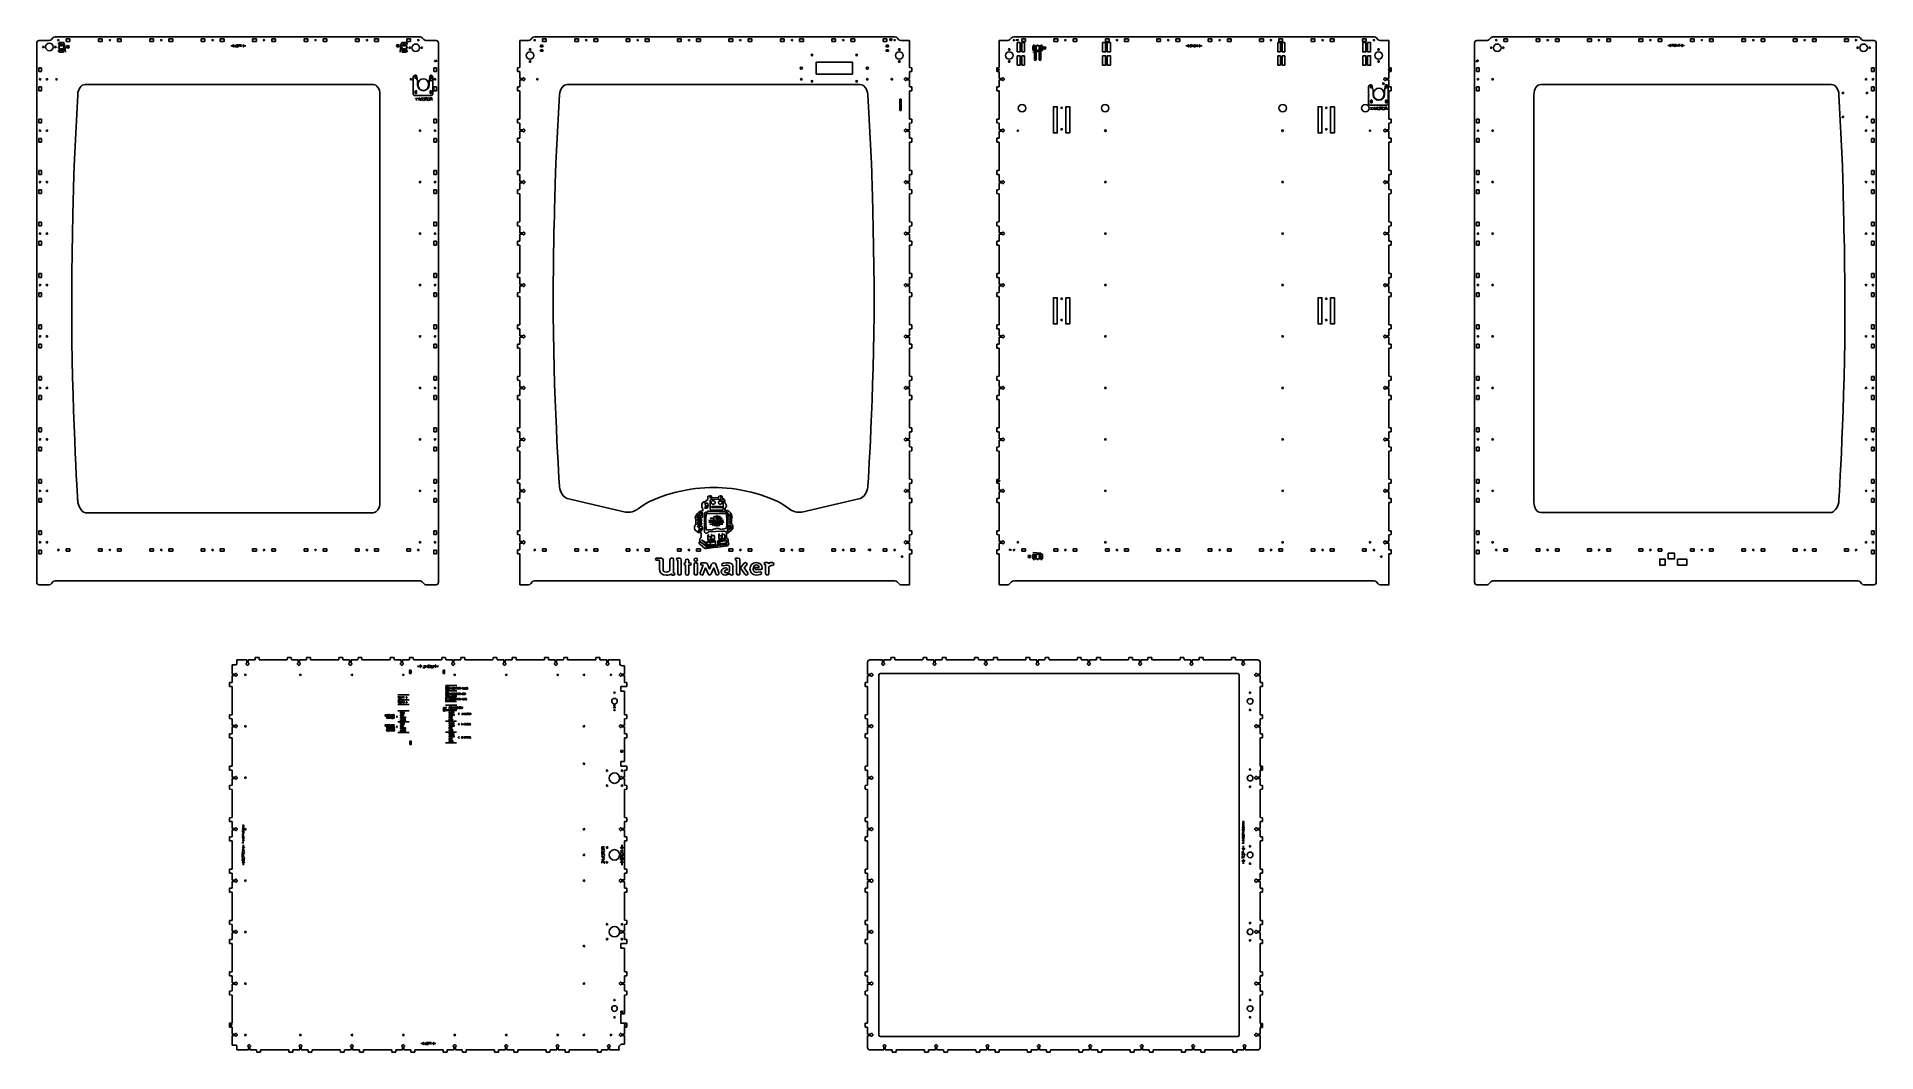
# Model space of a CAD drawing. Header units: millimetres. Extents: x 62 to 3900, y -2118 to 0.
import ezdxf

# ---------------------------------------------------------------- set-up
doc = ezdxf.new("R2010")
doc.units = ezdxf.units.MM
doc.layers.add('CUTS', color=1, linetype='Continuous', lineweight=25, true_color=0xff0000)
doc.layers.add('TEXT', color=5, linetype='Continuous', true_color=0x0000ff)

msp = doc.modelspace()

# ---------------------------------------------------------------- linework, layer by layer
at = {"layer": 'CUTS', "color": 1, "lineweight": 25, "true_color": 0xff0000}
for p, q in [((3100, 0), (3861.4, 0)), ((61.7, -12.8), (61.7, -1138.2)), ((100, 0), (861.4, 0)), ((122.8, -9.6), (122.8, -4.4)), ((122.8, -4.4), (130.7, -4.4)), ((122.8, -9.6), (130.7, -9.6)), ((130.7, -9.6), (130.7, -4.4)), ((190.2, -9.6), (190.2, -4.4)), ((190.2, -4.4), (198, -4.4)), ((190.2, -9.6), (198, -9.6)), ((198, -9.6), (198, -4.4)), ((230.2, -9.6), (230.2, -4.4)), ((230.2, -4.4), (238, -4.4)), ((230.2, -9.6), (238, -9.6)), ((238, -9.6), (238, -4.4)), ((297.5, -9.6), (297.5, -4.4)), ((297.5, -4.4), (305.4, -4.4)), ((297.5, -9.6), (305.4, -9.6)), ((305.4, -9.6), (305.4, -4.4)), ((337.5, -9.6), (337.5, -4.4)), ((337.5, -4.4), (345.4, -4.4)), ((337.5, -9.6), (345.4, -9.6)), ((345.4, -9.6), (345.4, -4.4)), ((404.6, -9.6), (404.6, -4.4)), ((404.6, -4.4), (412.5, -4.4)), ((404.6, -9.6), (412.5, -9.6)), ((412.5, -9.6), (412.5, -4.4)), ((444.6, -9.6), (444.6, -4.4)), ((444.6, -4.4), (452.5, -4.4)), ((444.6, -9.6), (452.5, -9.6)), ((452.5, -9.6), (452.5, -4.4)), ((511.9, -9.6), (511.9, -4.4)), ((511.9, -4.4), (519.8, -4.4)), ((511.9, -9.6), (519.8, -9.6)), ((519.8, -9.6), (519.8, -4.4)), ((551.9, -9.6), (551.9, -4.4)), ((551.9, -4.4), (559.8, -4.4)), ((551.9, -9.6), (559.8, -9.6)), ((559.8, -9.6), (559.8, -4.4)), ((619.3, -9.6), (619.3, -4.4)), ((619.3, -4.4), (627.1, -4.4)), ((619.3, -9.6), (627.1, -9.6)), ((627.1, -9.6), (627.1, -4.4)), ((659.3, -9.6), (659.3, -4.4)), ((659.3, -4.4), (667.1, -4.4)), ((659.3, -9.6), (667.1, -9.6)), ((667.1, -9.6), (667.1, -4.4)), ((726.6, -9.6), (726.6, -4.4)), ((726.6, -4.4), (734.5, -4.4)), ((726.6, -9.6), (734.5, -9.6)), ((734.5, -9.6), (734.5, -4.4)), ((766.6, -9.6), (766.6, -4.4)), ((766.6, -4.4), (774.5, -4.4)), ((766.6, -9.6), (774.5, -9.6)), ((774.5, -9.6), (774.5, -4.4)), ((833.8, -9.6), (833.8, -4.4)), ((833.8, -4.4), (841.6, -4.4)), ((833.8, -9.6), (841.6, -9.6)), ((841.6, -9.6), (841.6, -4.4)), ((899.7, -12.8), (899.7, -1138.2)), ((1087.6, -8), (1069.5, -8)), ((1069.5, -8), (1069.5, -26.1)), ((1069.5, -64.2), (1069.5, -24.9)), ((1100, 0), (1852.1, 0)), ((1116.8, -9.6), (1116.8, -4.4)), ((1116.8, -4.4), (1124.6, -4.4)), ((1116.8, -9.6), (1124.6, -9.6)), ((1124.6, -9.6), (1124.6, -4.4)), ((1184.1, -9.6), (1184.1, -4.4)), ((1184.1, -4.4), (1192, -4.4)), ((1184.1, -9.6), (1192, -9.6)), ((1192, -9.6), (1192, -4.4)), ((1224.1, -9.6), (1224.1, -4.4)), ((1224.1, -4.4), (1232, -4.4)), ((1224.1, -9.6), (1232, -9.6)), ((1232, -9.6), (1232, -4.4)), ((1291.4, -9.6), (1291.4, -4.4)), ((1291.4, -4.4), (1299.3, -4.4)), ((1291.4, -9.6), (1299.3, -9.6)), ((1299.3, -9.6), (1299.3, -4.4)), ((1331.4, -9.6), (1331.4, -4.4)), ((1331.4, -4.4), (1339.3, -4.4)), ((1331.4, -9.6), (1339.3, -9.6)), ((1339.3, -9.6), (1339.3, -4.4)), ((1398.5, -9.6), (1398.5, -4.4)), ((1398.5, -4.4), (1406.4, -4.4)), ((1398.5, -9.6), (1406.4, -9.6)), ((1406.4, -9.6), (1406.4, -4.4)), ((1438.5, -9.6), (1438.5, -4.4)), ((1438.5, -4.4), (1446.4, -4.4)), ((1438.5, -9.6), (1446.4, -9.6)), ((1446.4, -9.6), (1446.4, -4.4)), ((1505.9, -9.6), (1505.9, -4.4)), ((1505.9, -4.4), (1513.7, -4.4)), ((1505.9, -9.6), (1513.7, -9.6)), ((1513.7, -9.6), (1513.7, -4.4)), ((1545.9, -9.6), (1545.9, -4.4)), ((1545.9, -4.4), (1553.7, -4.4)), ((1545.9, -9.6), (1553.7, -9.6)), ((1553.7, -9.6), (1553.7, -4.4)), ((1613.2, -9.6), (1613.2, -4.4)), ((1613.2, -4.4), (1621.1, -4.4)), ((1613.2, -9.6), (1621.1, -9.6)), ((1621.1, -9.6), (1621.1, -4.4)), ((1653.2, -9.6), (1653.2, -4.4)), ((1653.2, -4.4), (1661.1, -4.4)), ((1653.2, -9.6), (1661.1, -9.6)), ((1661.1, -9.6), (1661.1, -4.4)), ((1720.5, -9.6), (1720.5, -4.4)), ((1720.5, -4.4), (1728.4, -4.4)), ((1728.4, -9.6), (1720.5, -9.6)), ((1728.4, -9.6), (1728.4, -4.4)), ((1760.5, -9.6), (1760.5, -4.4)), ((1760.5, -4.4), (1768.4, -4.4)), ((1760.5, -9.6), (1768.4, -9.6)), ((1768.4, -9.6), (1768.4, -4.4)), ((1827.7, -9.6), (1827.7, -4.4)), ((1827.7, -4.4), (1835.6, -4.4)), ((1827.7, -9.6), (1835.6, -9.6)), ((1835.6, -9.6), (1835.6, -4.4)), ((1864.5, -8), (1882.8, -8)), ((1882.8, -8), (1882.8, -26.1)), ((1882.8, -64.3), (1882.8, -24.9)), ((2069.5, -8), (2069.5, -26.1)), ((2087.6, -8), (2069.5, -8)), ((2069.5, -64.2), (2069.5, -24.9)), ((2100, 0), (2852.1, 0)), ((2107.6, -11.6), (2113.2, -11.6)), ((2107.6, -11.6), (2107.6, -31.6)), ((2107.6, -31.6), (2113.2, -31.6)), ((2113.2, -11.6), (2113.2, -31.6)), ((2116.8, -4.4), (2124.6, -4.4)), ((2116.8, -9.6), (2116.8, -4.4)), ((2116.8, -9.6), (2124.6, -9.6)), ((2116.8, -11.6), (2122.4, -11.6)), ((2116.8, -11.6), (2116.8, -31.6)), ((2116.8, -31.6), (2122.4, -31.6)), ((2122.4, -11.6), (2122.4, -31.6)), ((2124.6, -9.6), (2124.6, -4.4)), ((2184.1, -4.4), (2192, -4.4)), ((2184.1, -9.6), (2184.1, -4.4)), ((2184.1, -9.6), (2192, -9.6)), ((2192, -9.6), (2192, -4.4)), ((2224.1, -4.4), (2232, -4.4)), ((2224.1, -9.6), (2224.1, -4.4)), ((2224.1, -9.6), (2232, -9.6)), ((2232, -9.6), (2232, -4.4)), ((2291.4, -4.4), (2299.3, -4.4)), ((2291.4, -9.6), (2291.4, -4.4)), ((2291.4, -9.6), (2299.3, -9.6)), ((2299.3, -9.6), (2299.3, -4.4)), ((2331.4, -4.4), (2339.3, -4.4)), ((2331.4, -9.6), (2331.4, -4.4)), ((2331.4, -9.6), (2339.3, -9.6)), ((2339.3, -9.6), (2339.3, -4.4)), ((2398.5, -4.4), (2406.4, -4.4)), ((2398.5, -9.6), (2398.5, -4.4)), ((2398.5, -9.6), (2406.4, -9.6)), ((2406.4, -9.6), (2406.4, -4.4)), ((2438.5, -4.4), (2446.4, -4.4)), ((2438.5, -9.6), (2438.5, -4.4)), ((2438.5, -9.6), (2446.4, -9.6)), ((2446.4, -9.6), (2446.4, -4.4)), ((2505.9, -4.4), (2513.7, -4.4)), ((2505.9, -9.6), (2505.9, -4.4)), ((2505.9, -9.6), (2513.7, -9.6)), ((2513.7, -9.6), (2513.7, -4.4)), ((2545.9, -4.4), (2553.7, -4.4)), ((2545.9, -9.6), (2545.9, -4.4)), ((2545.9, -9.6), (2553.7, -9.6)), ((2553.7, -9.6), (2553.7, -4.4)), ((2613.2, -4.4), (2621.1, -4.4)), ((2613.2, -9.6), (2613.2, -4.4)), ((2613.2, -9.6), (2621.1, -9.6)), ((2621.1, -9.6), (2621.1, -4.4)), ((2651.3, -11.6), (2656.9, -11.6)), ((2651.3, -11.6), (2651.3, -31.6)), ((2651.3, -31.6), (2656.9, -31.6)), ((2653.2, -4.4), (2661.1, -4.4)), ((2653.2, -9.6), (2653.2, -4.4)), ((2653.2, -9.6), (2661.1, -9.6)), ((2656.9, -11.6), (2656.9, -31.6)), ((2660.5, -11.6), (2666.1, -11.6)), ((2660.5, -11.6), (2660.5, -31.6)), ((2660.5, -31.6), (2666.1, -31.6)), ((2661.1, -9.6), (2661.1, -4.4)), ((2666.1, -11.6), (2666.1, -31.6)), ((2720.5, -4.4), (2728.4, -4.4)), ((2720.5, -9.6), (2720.5, -4.4)), ((2720.5, -9.6), (2728.4, -9.6)), ((2728.4, -9.6), (2728.4, -4.4)), ((2760.5, -4.4), (2768.4, -4.4)), ((2760.5, -9.6), (2760.5, -4.4)), ((2760.5, -9.6), (2768.4, -9.6)), ((2768.4, -9.6), (2768.4, -4.4)), ((2827.7, -4.4), (2835.6, -4.4)), ((2827.7, -9.6), (2827.7, -4.4)), ((2827.7, -9.6), (2835.6, -9.6)), ((2835.6, -9.6), (2835.6, -4.4)), ((2864.5, -8), (2882.8, -8)), ((2882.8, -8), (2882.8, -26.1)), ((2882.8, -64.3), (2882.8, -24.9)), ((3061.7, -12.8), (3061.7, -1138.2)), ((3122.8, -9.6), (3122.8, -4.4)), ((3122.8, -4.4), (3130.7, -4.4)), ((3122.8, -9.6), (3130.7, -9.6)), ((3130.7, -9.6), (3130.7, -4.4)), ((3190.2, -9.6), (3190.2, -4.4)), ((3190.2, -4.4), (3198, -4.4)), ((3190.2, -9.6), (3198, -9.6)), ((3198, -9.6), (3198, -4.4)), ((3230.2, -9.6), (3230.2, -4.4)), ((3230.2, -4.4), (3238, -4.4)), ((3230.2, -9.6), (3238, -9.6)), ((3238, -9.6), (3238, -4.4)), ((3297.5, -9.6), (3297.5, -4.4)), ((3297.5, -4.4), (3305.4, -4.4)), ((3297.5, -9.6), (3305.4, -9.6)), ((3305.4, -9.6), (3305.4, -4.4)), ((3337.5, -9.6), (3337.5, -4.4)), ((3337.5, -4.4), (3345.4, -4.4)), ((3337.5, -9.6), (3345.4, -9.6)), ((3345.4, -9.6), (3345.4, -4.4)), ((3404.6, -9.6), (3404.6, -4.4)), ((3404.6, -4.4), (3412.5, -4.4)), ((3404.6, -9.6), (3412.5, -9.6)), ((3412.5, -9.6), (3412.5, -4.4)), ((3444.6, -9.6), (3444.6, -4.4)), ((3444.6, -4.4), (3452.5, -4.4)), ((3444.6, -9.6), (3452.5, -9.6)), ((3452.5, -9.6), (3452.5, -4.4)), ((3511.9, -9.6), (3511.9, -4.4)), ((3511.9, -4.4), (3519.8, -4.4)), ((3511.9, -9.6), (3519.8, -9.6)), ((3519.8, -9.6), (3519.8, -4.4)), ((3551.9, -9.6), (3551.9, -4.4)), ((3551.9, -4.4), (3559.8, -4.4)), ((3551.9, -9.6), (3559.8, -9.6)), ((3559.8, -9.6), (3559.8, -4.4)), ((3619.3, -9.6), (3619.3, -4.4)), ((3619.3, -4.4), (3627.1, -4.4)), ((3619.3, -9.6), (3627.1, -9.6)), ((3627.1, -9.6), (3627.1, -4.4)), ((3659.3, -9.6), (3659.3, -4.4)), ((3659.3, -4.4), (3667.1, -4.4)), ((3659.3, -9.6), (3667.1, -9.6)), ((3667.1, -9.6), (3667.1, -4.4)), ((3726.6, -9.6), (3726.6, -4.4)), ((3726.6, -4.4), (3734.5, -4.4)), ((3726.6, -9.6), (3734.5, -9.6)), ((3734.5, -9.6), (3734.5, -4.4)), ((3766.6, -9.6), (3766.6, -4.4)), ((3766.6, -4.4), (3774.5, -4.4)), ((3766.6, -9.6), (3774.5, -9.6)), ((3774.5, -9.6), (3774.5, -4.4)), ((3833.8, -9.6), (3833.8, -4.4)), ((3833.8, -4.4), (3841.6, -4.4)), ((3833.8, -9.6), (3841.6, -9.6)), ((3841.6, -9.6), (3841.6, -4.4)), ((3899.7, -12.8), (3899.7, -1138.2)), ((66, -64.5), (71.2, -64.5)), ((66, -64.5), (66, -72.4)), ((66, -72.4), (71.2, -72.4)), ((71.2, -64.5), (71.2, -72.4)), ((890.2, -64.5), (895.4, -64.5)), ((890.2, -64.5), (890.2, -72.4)), ((890.2, -72.4), (895.4, -72.4)), ((895.4, -64.5), (895.4, -72.4)), ((1064.6, -64.4), (1069.5, -64.2)), ((1064.6, -72.5), (1064.6, -64.4)), ((1069.5, -72.7), (1064.6, -72.5)), ((1069.5, -87), (1069.5, -72.7)), ((1687.8, -53), (1763.8, -53)), ((1687.8, -78), (1687.8, -53)), ((1763.8, -53), (1763.8, -78)), ((1882.8, -64.3), (1887.7, -64.5)), ((1887.7, -72.5), (1882.8, -72.7)), ((1882.8, -72.7), (1882.8, -87)), ((1887.7, -64.5), (1887.7, -72.5)), ((2064.6, -64.4), (2069.5, -64.2)), ((2064.6, -72.5), (2064.6, -64.4)), ((2069.5, -72.7), (2064.6, -72.5)), ((2069.5, -87), (2069.5, -72.7)), ((2107.6, -39.4), (2107.6, -59.4)), ((2107.6, -39.4), (2113.2, -39.4)), ((2107.6, -59.4), (2113.2, -59.4)), ((2113.2, -39.4), (2113.2, -59.4)), ((2116.8, -39.4), (2122.4, -39.4)), ((2116.8, -39.4), (2116.8, -59.4)), ((2116.8, -59.4), (2122.4, -59.4)), ((2122.4, -39.4), (2122.4, -59.4)), ((2651.3, -39.4), (2651.3, -59.4)), ((2651.3, -39.4), (2656.9, -39.4)), ((2651.3, -59.4), (2656.9, -59.4)), ((2656.9, -39.4), (2656.9, -59.4)), ((2660.5, -39.4), (2666.1, -39.4)), ((2660.5, -39.4), (2660.5, -59.4)), ((2660.5, -59.4), (2666.1, -59.4)), ((2666.1, -39.4), (2666.1, -59.4)), ((2882.8, -64.3), (2887.7, -64.5)), ((2887.7, -72.5), (2882.8, -72.7)), ((2882.8, -72.7), (2882.8, -87)), ((2887.7, -64.5), (2887.7, -72.5)), ((3066, -64.5), (3071.2, -64.5)), ((3066, -64.5), (3066, -72.4)), ((3066, -72.4), (3071.2, -72.4)), ((3071.2, -64.5), (3071.2, -72.4)), ((3890.1, -64.5), (3895.3, -64.5)), ((3890.1, -64.5), (3890.1, -72.4)), ((3890.1, -72.4), (3895.3, -72.4)), ((3895.3, -64.5), (3895.3, -72.4)), ((66, -104.5), (71.2, -104.5)), ((66, -104.5), (66, -112.4)), ((66, -112.4), (71.2, -112.4)), ((71.2, -104.5), (71.2, -112.4)), ((890.2, -104.5), (895.4, -104.5)), ((890.2, -104.5), (890.2, -112.4)), ((890.2, -112.4), (895.4, -112.4)), ((895.4, -104.5), (895.4, -112.4)), ((1064.6, -104.4), (1069.5, -104.2)), ((1064.6, -112.5), (1064.6, -104.4)), ((1069.5, -112.7), (1064.6, -112.5)), ((1069.5, -87), (1076.5, -87)), ((1076.5, -89.9), (1069.5, -89.9)), ((1069.5, -104.2), (1069.5, -89.9)), ((1069.5, -171.6), (1069.5, -112.7)), ((1076.5, -87), (1076.5, -85.6)), ((1076.5, -85.6), (1078.7, -85.6)), ((1076.5, -91.3), (1076.5, -89.9)), ((1078.7, -91.3), (1076.5, -91.3)), ((1078.7, -85.6), (1078.7, -87)), ((1078.7, -87), (1080.1, -87)), ((1080.1, -89.9), (1078.7, -89.9)), ((1078.7, -89.9), (1078.7, -91.3)), ((1080.1, -87), (1080.1, -89.9)), ((1763.8, -78), (1687.8, -78)), ((1872.1, -87), (1872.1, -89.9)), ((1873.6, -87), (1872.1, -87)), ((1872.1, -89.9), (1873.6, -89.9)), ((1875.8, -85.6), (1873.6, -85.6)), ((1873.6, -85.6), (1873.6, -87)), ((1873.6, -89.9), (1873.6, -91.3)), ((1873.6, -91.3), (1875.8, -91.3)), ((1875.8, -87), (1875.8, -85.6)), ((1882.8, -87), (1875.8, -87)), ((1875.8, -91.3), (1875.8, -89.9)), ((1875.8, -89.9), (1882.8, -89.9)), ((1882.8, -89.9), (1882.8, -104.3)), ((1882.8, -104.3), (1887.7, -104.5)), ((1887.7, -112.5), (1882.8, -112.7)), ((1882.8, -112.7), (1882.8, -171.6)), ((1887.7, -104.5), (1887.7, -112.5)), ((2064.6, -104.4), (2069.5, -104.2)), ((2064.6, -112.5), (2064.6, -104.4)), ((2069.5, -112.7), (2064.6, -112.5)), ((2076.5, -87), (2069.5, -87)), ((2069.5, -89.9), (2069.5, -104.2)), ((2069.5, -89.9), (2076.5, -89.9)), ((2069.5, -171.6), (2069.5, -112.7)), ((2076.5, -85.6), (2076.5, -87)), ((2078.7, -85.6), (2076.5, -85.6)), ((2076.5, -89.9), (2076.5, -91.3)), ((2076.5, -91.3), (2078.7, -91.3)), ((2078.7, -87), (2078.7, -85.6)), ((2080.1, -87), (2078.7, -87)), ((2078.7, -89.9), (2080.1, -89.9)), ((2078.7, -91.3), (2078.7, -89.9)), ((2080.1, -89.9), (2080.1, -87)), ((2872.1, -87), (2872.1, -89.9)), ((2873.6, -87), (2872.1, -87)), ((2872.1, -89.9), (2873.6, -89.9)), ((2875.8, -85.6), (2873.6, -85.6)), ((2873.6, -85.6), (2873.6, -87)), ((2873.6, -89.9), (2873.6, -91.3)), ((2873.6, -91.3), (2875.8, -91.3)), ((2875.8, -87), (2875.8, -85.6)), ((2882.8, -87), (2875.8, -87)), ((2875.8, -89.9), (2882.8, -89.9)), ((2875.8, -91.3), (2875.8, -89.9)), ((2882.8, -89.9), (2882.8, -104.3)), ((2882.8, -104.3), (2887.7, -104.5)), ((2887.7, -112.5), (2882.8, -112.7)), ((2882.8, -112.7), (2882.8, -171.6)), ((2887.7, -104.5), (2887.7, -112.5)), ((3066, -104.5), (3071.2, -104.5)), ((3066, -104.5), (3066, -112.4)), ((3066, -112.4), (3071.2, -112.4)), ((3071.2, -104.5), (3071.2, -112.4)), ((3890.1, -104.5), (3895.3, -104.5)), ((3890.1, -104.5), (3890.1, -112.4)), ((3890.1, -112.4), (3895.3, -112.4)), ((3895.3, -104.5), (3895.3, -112.4)), ((1865.5, -130.1), (1862.5, -130.1)), ((1862.5, -130.1), (1862.5, -154.1)), ((1865.5, -130.1), (1865.5, -154.1)), ((66, -171.9), (71.2, -171.9)), ((66, -171.9), (66, -179.7)), ((66, -179.7), (71.2, -179.7)), ((71.2, -171.9), (71.2, -179.7)), ((890.2, -171.9), (895.4, -171.9)), ((890.2, -171.9), (890.2, -179.7)), ((890.2, -179.7), (895.4, -179.7)), ((895.4, -171.9), (895.4, -179.7)), ((1064.6, -171.8), (1069.5, -171.6)), ((1064.6, -179.8), (1064.6, -171.8)), ((1069.5, -180), (1064.6, -179.8)), ((1069.5, -194.4), (1069.5, -180)), ((1865.5, -154.1), (1862.5, -154.1)), ((1882.8, -171.6), (1887.7, -171.8)), ((1887.7, -179.8), (1882.8, -180)), ((1882.8, -180), (1882.8, -194.4)), ((1887.7, -171.8), (1887.7, -179.8)), ((2064.6, -171.8), (2069.5, -171.6)), ((2064.6, -179.8), (2064.6, -171.8)), ((2069.5, -180), (2064.6, -179.8)), ((2069.5, -194.4), (2069.5, -180)), ((2882.8, -171.6), (2887.7, -171.8)), ((2887.7, -179.8), (2882.8, -180)), ((2882.8, -194.4), (2882.8, -180)), ((2887.7, -171.8), (2887.7, -179.8)), ((3066, -171.9), (3071.2, -171.9)), ((3066, -171.9), (3066, -179.7)), ((3066, -179.7), (3071.2, -179.7)), ((3071.2, -171.9), (3071.2, -179.7)), ((3890.1, -171.9), (3895.3, -171.9)), ((3890.1, -171.9), (3890.1, -179.7)), ((3890.1, -179.7), (3895.3, -179.7)), ((3895.3, -171.9), (3895.3, -179.7)), ((66, -211.9), (71.2, -211.9)), ((66, -211.9), (66, -219.7)), ((66, -219.7), (71.2, -219.7)), ((71.2, -211.9), (71.2, -219.7)), ((890.2, -211.9), (895.4, -211.9)), ((890.2, -211.9), (890.2, -219.7)), ((890.2, -219.7), (895.4, -219.7)), ((895.4, -211.9), (895.4, -219.7)), ((1064.6, -211.8), (1069.5, -211.6)), ((1064.6, -219.8), (1064.6, -211.8)), ((1069.5, -220), (1064.6, -219.8)), ((1069.5, -194.4), (1076.5, -194.4)), ((1076.5, -197.2), (1069.5, -197.2)), ((1069.5, -211.6), (1069.5, -197.2)), ((1069.5, -278.9), (1069.5, -220)), ((1076.5, -194.4), (1076.5, -193)), ((1076.5, -193), (1078.7, -193)), ((1076.5, -198.6), (1076.5, -197.2)), ((1078.7, -198.6), (1076.5, -198.6)), ((1078.7, -193), (1078.7, -194.4)), ((1078.7, -194.4), (1080.1, -194.4)), ((1080.1, -197.2), (1078.7, -197.2)), ((1078.7, -197.2), (1078.7, -198.6)), ((1080.1, -194.4), (1080.1, -197.2)), ((1872.1, -194.4), (1872.1, -197.2)), ((1873.6, -194.4), (1872.1, -194.4)), ((1872.1, -197.2), (1873.6, -197.2)), ((1875.8, -193), (1873.6, -193)), ((1873.6, -193), (1873.6, -194.4)), ((1873.6, -197.2), (1873.6, -198.6)), ((1873.6, -198.6), (1875.8, -198.6)), ((1875.8, -194.4), (1875.8, -193)), ((1882.8, -194.4), (1875.8, -194.4)), ((1875.8, -198.6), (1875.8, -197.2)), ((1875.8, -197.2), (1882.8, -197.2)), ((1882.8, -197.2), (1882.8, -211.6)), ((1882.8, -211.6), (1887.7, -211.8)), ((1887.7, -219.8), (1882.8, -220)), ((1882.8, -220), (1882.8, -278.9)), ((1887.7, -211.8), (1887.7, -219.8)), ((2064.6, -211.8), (2069.5, -211.6)), ((2064.6, -219.8), (2064.6, -211.8)), ((2069.5, -220), (2064.6, -219.8)), ((2076.5, -194.4), (2069.5, -194.4)), ((2069.5, -197.2), (2069.5, -211.6)), ((2069.5, -197.2), (2076.5, -197.2)), ((2069.5, -278.9), (2069.5, -220)), ((2076.5, -193), (2076.5, -194.4)), ((2078.7, -193), (2076.5, -193)), ((2076.5, -197.2), (2076.5, -198.6)), ((2076.5, -198.6), (2078.7, -198.6)), ((2078.7, -194.4), (2078.7, -193)), ((2080.1, -194.4), (2078.7, -194.4)), ((2078.7, -197.2), (2080.1, -197.2)), ((2078.7, -198.6), (2078.7, -197.2)), ((2080.1, -197.2), (2080.1, -194.4)), ((2872.1, -194.4), (2872.1, -197.2)), ((2873.6, -194.4), (2872.1, -194.4)), ((2872.1, -197.2), (2873.6, -197.2)), ((2873.6, -193), (2873.6, -194.4)), ((2875.8, -193), (2873.6, -193)), ((2873.6, -197.2), (2873.6, -198.6)), ((2873.6, -198.6), (2875.8, -198.6)), ((2875.8, -194.4), (2875.8, -193)), ((2882.8, -194.4), (2875.8, -194.4)), ((2875.8, -197.2), (2882.8, -197.2)), ((2875.8, -198.6), (2875.8, -197.2)), ((2882.8, -211.6), (2882.8, -197.2)), ((2882.8, -211.6), (2887.7, -211.8)), ((2887.7, -219.8), (2882.8, -220)), ((2882.8, -220), (2882.8, -278.9)), ((2887.7, -211.8), (2887.7, -219.8)), ((3066, -211.9), (3071.2, -211.9)), ((3066, -211.9), (3066, -219.7)), ((3066, -219.7), (3071.2, -219.7)), ((3071.2, -211.9), (3071.2, -219.7)), ((3890.1, -211.9), (3895.3, -211.9)), ((3890.1, -211.9), (3890.1, -219.7)), ((3890.1, -219.7), (3895.3, -219.7)), ((3895.3, -211.9), (3895.3, -219.7)), ((66, -279.2), (71.2, -279.2)), ((66, -279.2), (66, -287.1)), ((66, -287.1), (71.2, -287.1)), ((71.2, -279.2), (71.2, -287.1)), ((890.2, -279.2), (895.4, -279.2)), ((890.2, -279.2), (890.2, -287.1)), ((890.2, -287.1), (895.4, -287.1)), ((895.4, -279.2), (895.4, -287.1)), ((1064.6, -279.1), (1069.5, -278.9)), ((1064.6, -287.2), (1064.6, -279.1)), ((1069.5, -287.4), (1064.6, -287.2)), ((1069.5, -301.7), (1069.5, -287.4)), ((1069.5, -301.7), (1076.5, -301.7)), ((1076.5, -304.6), (1069.5, -304.6)), ((1069.5, -318.9), (1069.5, -304.6)), ((1076.5, -300.3), (1078.7, -300.3)), ((1076.5, -301.7), (1076.5, -300.3)), ((1076.5, -306), (1076.5, -304.6)), ((1078.7, -306), (1076.5, -306)), ((1078.7, -300.3), (1078.7, -301.7)), ((1078.7, -301.7), (1080.1, -301.7)), ((1080.1, -304.6), (1078.7, -304.6)), ((1078.7, -304.6), (1078.7, -306)), ((1080.1, -301.7), (1080.1, -304.6)), ((1872.1, -301.7), (1872.1, -304.6)), ((1873.6, -301.7), (1872.1, -301.7)), ((1872.1, -304.6), (1873.6, -304.6)), ((1875.8, -300.3), (1873.6, -300.3)), ((1873.6, -300.3), (1873.6, -301.7)), ((1873.6, -304.6), (1873.6, -306)), ((1873.6, -306), (1875.8, -306)), ((1875.8, -301.7), (1875.8, -300.3)), ((1882.8, -301.7), (1875.8, -301.7)), ((1875.8, -306), (1875.8, -304.6)), ((1875.8, -304.6), (1882.8, -304.6)), ((1882.8, -278.9), (1887.7, -279.1)), ((1887.7, -287.2), (1882.8, -287.4)), ((1882.8, -287.4), (1882.8, -301.7)), ((1882.8, -304.6), (1882.8, -318.9)), ((1887.7, -279.1), (1887.7, -287.2)), ((2064.6, -279.1), (2069.5, -278.9)), ((2064.6, -287.2), (2064.6, -279.1)), ((2069.5, -287.4), (2064.6, -287.2)), ((2069.5, -301.7), (2069.5, -287.4)), ((2076.5, -301.7), (2069.5, -301.7)), ((2069.5, -304.6), (2069.5, -318.9)), ((2069.5, -304.6), (2076.5, -304.6)), ((2076.5, -300.3), (2076.5, -301.7)), ((2078.7, -300.3), (2076.5, -300.3)), ((2076.5, -304.6), (2076.5, -306)), ((2076.5, -306), (2078.7, -306)), ((2078.7, -301.7), (2078.7, -300.3)), ((2080.1, -301.7), (2078.7, -301.7)), ((2078.7, -304.6), (2080.1, -304.6)), ((2078.7, -306), (2078.7, -304.6)), ((2080.1, -304.6), (2080.1, -301.7)), ((2872.1, -301.7), (2872.1, -304.6)), ((2873.6, -301.7), (2872.1, -301.7)), ((2872.1, -304.6), (2873.6, -304.6)), ((2875.8, -300.3), (2873.6, -300.3)), ((2873.6, -300.3), (2873.6, -301.7)), ((2873.6, -304.6), (2873.6, -306)), ((2873.6, -306), (2875.8, -306)), ((2875.8, -301.7), (2875.8, -300.3)), ((2882.8, -301.7), (2875.8, -301.7)), ((2875.8, -304.6), (2882.8, -304.6)), ((2875.8, -306), (2875.8, -304.6)), ((2882.8, -278.9), (2887.7, -279.1)), ((2887.7, -287.2), (2882.8, -287.4)), ((2882.8, -301.7), (2882.8, -287.4)), ((2882.8, -318.9), (2882.8, -304.6)), ((2887.7, -279.1), (2887.7, -287.2)), ((3066, -279.2), (3071.2, -279.2)), ((3066, -279.2), (3066, -287.1)), ((3066, -287.1), (3071.2, -287.1)), ((3071.2, -279.2), (3071.2, -287.1)), ((3890.1, -279.2), (3895.3, -279.2)), ((3890.1, -279.2), (3890.1, -287.1)), ((3890.1, -287.1), (3895.3, -287.1)), ((3895.3, -279.2), (3895.3, -287.1)), ((66, -319.2), (71.2, -319.2)), ((66, -319.2), (66, -327.1)), ((66, -327.1), (71.2, -327.1)), ((71.2, -319.2), (71.2, -327.1)), ((777.6, -331.3), (777.6, -337.5)), ((890.2, -319.2), (895.4, -319.2)), ((890.2, -319.2), (890.2, -327.1)), ((890.2, -327.1), (895.4, -327.1)), ((895.4, -319.2), (895.4, -327.1)), ((1064.6, -319.1), (1069.5, -318.9)), ((1064.6, -327.2), (1064.6, -319.1)), ((1069.5, -327.4), (1064.6, -327.2)), ((1069.5, -386.3), (1069.5, -327.4)), ((1882.8, -318.9), (1887.7, -319.1)), ((1887.7, -327.2), (1882.8, -327.4)), ((1882.8, -327.4), (1882.8, -386.3)), ((1887.7, -319.1), (1887.7, -327.2)), ((2064.6, -319.1), (2069.5, -318.9)), ((2064.6, -327.2), (2064.6, -319.1)), ((2069.5, -327.4), (2064.6, -327.2)), ((2069.5, -386.3), (2069.5, -327.4)), ((2882.8, -318.9), (2887.7, -319.1)), ((2887.7, -327.2), (2882.8, -327.4)), ((2882.8, -327.4), (2882.8, -386.3)), ((2887.7, -319.1), (2887.7, -327.2)), ((3066, -319.2), (3071.2, -319.2)), ((3066, -319.2), (3066, -327.1)), ((3066, -327.1), (3071.2, -327.1)), ((3071.2, -319.2), (3071.2, -327.1)), ((3890.1, -319.2), (3895.3, -319.2)), ((3890.1, -319.2), (3890.1, -327.1)), ((3890.1, -327.1), (3895.3, -327.1)), ((3895.3, -319.2), (3895.3, -327.1)), ((66, -386.6), (71.2, -386.6)), ((66, -386.6), (66, -394.4)), ((66, -394.4), (71.2, -394.4)), ((71.2, -386.6), (71.2, -394.4)), ((890.2, -386.6), (895.4, -386.6)), ((890.2, -386.6), (890.2, -394.4)), ((890.2, -394.4), (895.4, -394.4)), ((895.4, -386.6), (895.4, -394.4)), ((1064.6, -386.5), (1069.5, -386.3)), ((1064.6, -394.5), (1064.6, -386.5)), ((1069.5, -394.7), (1064.6, -394.5)), ((1069.5, -409.1), (1069.5, -394.7)), ((1069.5, -409.1), (1076.5, -409.1)), ((1076.5, -411.9), (1069.5, -411.9)), ((1069.5, -426.3), (1069.5, -411.9)), ((1076.5, -409.1), (1076.5, -407.7)), ((1076.5, -407.7), (1078.7, -407.7)), ((1076.5, -413.3), (1076.5, -411.9)), ((1078.7, -413.3), (1076.5, -413.3)), ((1078.7, -407.7), (1078.7, -409.1)), ((1078.7, -409.1), (1080.1, -409.1)), ((1080.1, -411.9), (1078.7, -411.9)), ((1078.7, -411.9), (1078.7, -413.3)), ((1080.1, -409.1), (1080.1, -411.9)), ((1873.6, -409.1), (1872.1, -409.1)), ((1872.1, -409.1), (1872.1, -411.9)), ((1872.1, -411.9), (1873.6, -411.9)), ((1875.8, -407.7), (1873.6, -407.7)), ((1873.6, -407.7), (1873.6, -409.1)), ((1873.6, -411.9), (1873.6, -413.3)), ((1873.6, -413.3), (1875.8, -413.3)), ((1875.8, -409.1), (1875.8, -407.7)), ((1882.8, -409.1), (1875.8, -409.1)), ((1875.8, -413.3), (1875.8, -411.9)), ((1875.8, -411.9), (1882.8, -411.9)), ((1882.8, -386.3), (1887.7, -386.5)), ((1887.7, -394.5), (1882.8, -394.7)), ((1882.8, -394.7), (1882.8, -409.1)), ((1882.8, -411.9), (1882.8, -426.3)), ((1887.7, -386.5), (1887.7, -394.5)), ((2064.6, -386.5), (2069.5, -386.3)), ((2064.6, -394.5), (2064.6, -386.5)), ((2069.5, -394.7), (2064.6, -394.5)), ((2069.5, -409.1), (2069.5, -394.7)), ((2076.5, -409.1), (2069.5, -409.1)), ((2069.5, -411.9), (2069.5, -426.3)), ((2069.5, -411.9), (2076.5, -411.9)), ((2076.5, -407.7), (2076.5, -409.1)), ((2078.7, -407.7), (2076.5, -407.7)), ((2076.5, -411.9), (2076.5, -413.3)), ((2076.5, -413.3), (2078.7, -413.3)), ((2078.7, -409.1), (2078.7, -407.7)), ((2080.1, -409.1), (2078.7, -409.1)), ((2078.7, -411.9), (2080.1, -411.9)), ((2078.7, -413.3), (2078.7, -411.9)), ((2080.1, -411.9), (2080.1, -409.1)), ((2872.1, -409.1), (2872.1, -411.9)), ((2873.6, -409.1), (2872.1, -409.1)), ((2872.1, -411.9), (2873.6, -411.9)), ((2873.6, -407.7), (2873.6, -409.1)), ((2875.8, -407.7), (2873.6, -407.7)), ((2873.6, -411.9), (2873.6, -413.3)), ((2873.6, -413.3), (2875.8, -413.3)), ((2875.8, -409.1), (2875.8, -407.7)), ((2882.8, -409.1), (2875.8, -409.1)), ((2875.8, -411.9), (2882.8, -411.9)), ((2875.8, -413.3), (2875.8, -411.9)), ((2882.8, -386.3), (2887.7, -386.5)), ((2887.7, -394.5), (2882.8, -394.7)), ((2882.8, -409.1), (2882.8, -394.7)), ((2882.8, -426.3), (2882.8, -411.9)), ((2887.7, -386.5), (2887.7, -394.5)), ((3066, -386.6), (3071.2, -386.6)), ((3066, -386.6), (3066, -394.4)), ((3066, -394.4), (3071.2, -394.4)), ((3071.2, -386.6), (3071.2, -394.4)), ((3890.1, -386.6), (3895.3, -386.6)), ((3890.1, -386.6), (3890.1, -394.4)), ((3890.1, -394.4), (3895.3, -394.4)), ((3895.3, -386.6), (3895.3, -394.4)), ((66, -426.6), (71.2, -426.6)), ((66, -426.6), (66, -434.4)), ((66, -434.4), (71.2, -434.4)), ((71.2, -426.6), (71.2, -434.4)), ((890.2, -426.6), (895.4, -426.6)), ((890.2, -426.6), (890.2, -434.4)), ((890.2, -434.4), (895.4, -434.4)), ((895.4, -426.6), (895.4, -434.4)), ((1064.6, -426.5), (1069.5, -426.3)), ((1064.6, -434.5), (1064.6, -426.5)), ((1069.5, -434.7), (1064.6, -434.5)), ((1069.5, -493.6), (1069.5, -434.7)), ((1882.8, -426.3), (1887.7, -426.5)), ((1887.7, -434.5), (1882.8, -434.7)), ((1882.8, -434.7), (1882.8, -493.6)), ((1887.7, -426.5), (1887.7, -434.5)), ((2064.6, -426.5), (2069.5, -426.3)), ((2064.6, -434.5), (2064.6, -426.5)), ((2069.5, -434.7), (2064.6, -434.5)), ((2069.5, -493.6), (2069.5, -434.7)), ((2882.8, -426.3), (2887.7, -426.5)), ((2887.7, -434.5), (2882.8, -434.7)), ((2882.8, -434.7), (2882.8, -493.6)), ((2887.7, -426.5), (2887.7, -434.5)), ((3066, -426.6), (3071.2, -426.6)), ((3066, -426.6), (3066, -434.4)), ((3066, -434.4), (3071.2, -434.4)), ((3071.2, -426.6), (3071.2, -434.4)), ((3890.1, -426.6), (3895.3, -426.6)), ((3890.1, -426.6), (3890.1, -434.4)), ((3890.1, -434.4), (3895.3, -434.4)), ((3895.3, -426.6), (3895.3, -434.4)), ((66, -493.9), (71.2, -493.9)), ((66, -493.9), (66, -501.8)), ((71.2, -493.9), (71.2, -501.8)), ((890.2, -493.9), (895.4, -493.9)), ((890.2, -493.9), (890.2, -501.8)), ((895.4, -493.9), (895.4, -501.8)), ((1064.6, -493.8), (1069.5, -493.6)), ((1064.6, -501.8), (1064.6, -493.8)), ((1882.8, -493.6), (1887.7, -493.8)), ((1887.7, -493.8), (1887.7, -501.9)), ((2064.6, -493.8), (2069.5, -493.6)), ((2064.6, -501.8), (2064.6, -493.8)), ((2882.8, -493.6), (2887.7, -493.8)), ((2887.7, -493.8), (2887.7, -501.9)), ((3066, -493.9), (3071.2, -493.9)), ((3066, -493.9), (3066, -501.8)), ((3071.2, -493.9), (3071.2, -501.8)), ((3890.1, -493.9), (3895.3, -493.9)), ((3890.1, -493.9), (3890.1, -501.8)), ((3895.3, -493.9), (3895.3, -501.8)), ((66, -501.8), (71.2, -501.8)), ((66, -533.9), (71.2, -533.9)), ((66, -533.9), (66, -541.8)), ((71.2, -533.9), (71.2, -541.8)), ((890.2, -501.8), (895.4, -501.8)), ((890.2, -533.9), (895.4, -533.9)), ((890.2, -533.9), (890.2, -541.8)), ((895.4, -533.9), (895.4, -541.8)), ((1069.5, -502), (1064.6, -501.8)), ((1064.6, -533.8), (1069.5, -533.6)), ((1064.6, -541.8), (1064.6, -533.8)), ((1069.5, -516.4), (1069.5, -502)), ((1069.5, -516.4), (1076.5, -516.4)), ((1076.5, -519.3), (1069.5, -519.3)), ((1069.5, -533.6), (1069.5, -519.3)), ((1076.5, -516.4), (1076.5, -515)), ((1076.5, -515), (1078.7, -515)), ((1076.5, -520.7), (1076.5, -519.3)), ((1078.7, -520.7), (1076.5, -520.7)), ((1078.7, -515), (1078.7, -516.4)), ((1078.7, -516.4), (1080.1, -516.4)), ((1080.1, -519.3), (1078.7, -519.3)), ((1078.7, -519.3), (1078.7, -520.7)), ((1080.1, -516.4), (1080.1, -519.3)), ((1873.6, -516.4), (1872.1, -516.4)), ((1872.1, -516.4), (1872.1, -519.3)), ((1872.1, -519.3), (1873.6, -519.3)), ((1875.8, -515), (1873.6, -515)), ((1873.6, -515), (1873.6, -516.4)), ((1873.6, -519.3), (1873.6, -520.7)), ((1873.6, -520.7), (1875.8, -520.7)), ((1875.8, -516.4), (1875.8, -515)), ((1882.8, -516.4), (1875.8, -516.4)), ((1875.8, -520.7), (1875.8, -519.3)), ((1875.8, -519.3), (1882.8, -519.3)), ((1887.7, -501.9), (1882.8, -502.1)), ((1882.8, -502.1), (1882.8, -516.4)), ((1882.8, -519.3), (1882.8, -533.6)), ((1882.8, -533.6), (1887.7, -533.8)), ((1887.7, -533.8), (1887.7, -541.9)), ((2069.5, -502), (2064.6, -501.8)), ((2064.6, -533.8), (2069.5, -533.6)), ((2064.6, -541.8), (2064.6, -533.8)), ((2069.5, -516.4), (2069.5, -502)), ((2076.5, -516.4), (2069.5, -516.4)), ((2069.5, -519.3), (2069.5, -533.6)), ((2069.5, -519.3), (2076.5, -519.3)), ((2076.5, -515), (2076.5, -516.4)), ((2078.7, -515), (2076.5, -515)), ((2076.5, -519.3), (2076.5, -520.7)), ((2076.5, -520.7), (2078.7, -520.7)), ((2078.7, -516.4), (2078.7, -515)), ((2080.1, -516.4), (2078.7, -516.4)), ((2078.7, -519.3), (2080.1, -519.3)), ((2078.7, -520.7), (2078.7, -519.3)), ((2080.1, -519.3), (2080.1, -516.4)), ((2872.1, -516.4), (2872.1, -519.3)), ((2873.6, -516.4), (2872.1, -516.4)), ((2872.1, -519.3), (2873.6, -519.3)), ((2873.6, -515), (2873.6, -516.4)), ((2875.8, -515), (2873.6, -515)), ((2873.6, -519.3), (2873.6, -520.7)), ((2873.6, -520.7), (2875.8, -520.7)), ((2875.8, -516.4), (2875.8, -515)), ((2882.8, -516.4), (2875.8, -516.4)), ((2875.8, -519.3), (2882.8, -519.3)), ((2875.8, -520.7), (2875.8, -519.3)), ((2887.7, -501.9), (2882.8, -502.1)), ((2882.8, -516.4), (2882.8, -502.1)), ((2882.8, -533.6), (2882.8, -519.3)), ((2882.8, -533.6), (2887.7, -533.8)), ((2887.7, -533.8), (2887.7, -541.9)), ((3066, -501.8), (3071.2, -501.8)), ((3066, -533.9), (3071.2, -533.9)), ((3066, -533.9), (3066, -541.8)), ((3071.2, -533.9), (3071.2, -541.8)), ((3890.1, -501.8), (3895.3, -501.8)), ((3890.1, -533.9), (3895.3, -533.9)), ((3890.1, -533.9), (3890.1, -541.8)), ((3895.3, -533.9), (3895.3, -541.8)), ((66, -541.8), (71.2, -541.8)), ((890.2, -541.8), (895.4, -541.8)), ((1069.5, -542), (1064.6, -541.8)), ((1069.5, -600.9), (1069.5, -542)), ((1887.7, -541.9), (1882.8, -542.1)), ((1882.8, -542.1), (1882.8, -601)), ((2069.5, -542), (2064.6, -541.8)), ((2069.5, -600.9), (2069.5, -542)), ((2887.7, -541.9), (2882.8, -542.1)), ((2882.8, -542.1), (2882.8, -601)), ((3066, -541.8), (3071.2, -541.8)), ((3890.1, -541.8), (3895.3, -541.8)), ((66, -601.2), (71.2, -601.2)), ((66, -601.2), (66, -609.1)), ((66, -609.1), (71.2, -609.1)), ((71.2, -601.2), (71.2, -609.1)), ((890.2, -601.2), (895.4, -601.2)), ((890.2, -601.2), (890.2, -609.1)), ((890.2, -609.1), (895.4, -609.1)), ((895.4, -601.2), (895.4, -609.1)), ((1064.6, -601.1), (1069.5, -600.9)), ((1064.6, -609.2), (1064.6, -601.1)), ((1069.5, -609.4), (1064.6, -609.2)), ((1069.5, -623.7), (1069.5, -609.4)), ((1882.8, -601), (1887.7, -601.2)), ((1887.7, -609.2), (1882.8, -609.4)), ((1882.8, -609.4), (1882.8, -623.7)), ((1887.7, -601.2), (1887.7, -609.2)), ((2064.6, -601.1), (2069.5, -600.9)), ((2064.6, -609.2), (2064.6, -601.1)), ((2069.5, -609.4), (2064.6, -609.2)), ((2069.5, -623.7), (2069.5, -609.4)), ((2882.8, -601), (2887.7, -601.2)), ((2887.7, -609.2), (2882.8, -609.4)), ((2882.8, -623.7), (2882.8, -609.4)), ((2887.7, -601.2), (2887.7, -609.2)), ((3066, -601.2), (3071.2, -601.2)), ((3066, -601.2), (3066, -609.1)), ((3066, -609.1), (3071.2, -609.1)), ((3071.2, -601.2), (3071.2, -609.1)), ((3890.1, -601.2), (3895.3, -601.2)), ((3890.1, -601.2), (3890.1, -609.1)), ((3890.1, -609.1), (3895.3, -609.1)), ((3895.3, -601.2), (3895.3, -609.1)), ((66, -641.2), (71.2, -641.2)), ((66, -641.2), (66, -649.1)), ((66, -649.1), (71.2, -649.1)), ((71.2, -641.2), (71.2, -649.1)), ((890.2, -641.2), (895.4, -641.2)), ((890.2, -641.2), (890.2, -649.1)), ((890.2, -649.1), (895.4, -649.1)), ((895.4, -641.2), (895.4, -649.1)), ((1064.6, -641.1), (1069.5, -640.9)), ((1064.6, -649.2), (1064.6, -641.1)), ((1069.5, -649.4), (1064.6, -649.2)), ((1069.5, -623.7), (1076.5, -623.7)), ((1076.5, -626.6), (1069.5, -626.6)), ((1069.5, -640.9), (1069.5, -626.6)), ((1069.5, -708.3), (1069.5, -649.4)), ((1076.5, -623.7), (1076.5, -622.3)), ((1076.5, -622.3), (1078.7, -622.3)), ((1076.5, -628), (1076.5, -626.6)), ((1078.7, -628), (1076.5, -628)), ((1078.7, -622.3), (1078.7, -623.7)), ((1078.7, -623.7), (1080.1, -623.7)), ((1080.1, -626.6), (1078.7, -626.6)), ((1078.7, -626.6), (1078.7, -628)), ((1080.1, -623.7), (1080.1, -626.6)), ((1873.6, -623.7), (1872.1, -623.7)), ((1872.1, -623.7), (1872.1, -626.6)), ((1872.1, -626.6), (1873.6, -626.6)), ((1875.8, -622.3), (1873.6, -622.3)), ((1873.6, -622.3), (1873.6, -623.7)), ((1873.6, -626.6), (1873.6, -628)), ((1873.6, -628), (1875.8, -628)), ((1875.8, -623.7), (1875.8, -622.3)), ((1882.8, -623.7), (1875.8, -623.7)), ((1875.8, -628), (1875.8, -626.6)), ((1875.8, -626.6), (1882.8, -626.6)), ((1882.8, -626.6), (1882.8, -641)), ((1882.8, -641), (1887.7, -641.2)), ((1887.7, -649.2), (1882.8, -649.4)), ((1882.8, -649.4), (1882.8, -708.3)), ((1887.7, -641.2), (1887.7, -649.2)), ((2064.6, -641.1), (2069.5, -640.9)), ((2064.6, -649.2), (2064.6, -641.1)), ((2069.5, -649.4), (2064.6, -649.2)), ((2076.5, -623.7), (2069.5, -623.7)), ((2069.5, -640.9), (2069.5, -626.6)), ((2069.5, -626.6), (2076.5, -626.6)), ((2069.5, -708.3), (2069.5, -649.4)), ((2076.5, -622.3), (2076.5, -623.7)), ((2078.7, -622.3), (2076.5, -622.3)), ((2076.5, -626.6), (2076.5, -628)), ((2076.5, -628), (2078.7, -628)), ((2078.7, -623.7), (2078.7, -622.3)), ((2080.1, -623.7), (2078.7, -623.7)), ((2078.7, -626.6), (2080.1, -626.6)), ((2078.7, -628), (2078.7, -626.6)), ((2080.1, -626.6), (2080.1, -623.7)), ((2872.1, -623.7), (2872.1, -626.6)), ((2873.6, -623.7), (2872.1, -623.7)), ((2872.1, -626.6), (2873.6, -626.6)), ((2873.6, -622.3), (2873.6, -623.7)), ((2875.8, -622.3), (2873.6, -622.3)), ((2873.6, -626.6), (2873.6, -628)), ((2873.6, -628), (2875.8, -628)), ((2875.8, -623.7), (2875.8, -622.3)), ((2882.8, -623.7), (2875.8, -623.7)), ((2875.8, -626.6), (2882.8, -626.6)), ((2875.8, -628), (2875.8, -626.6)), ((2882.8, -641), (2882.8, -626.6)), ((2882.8, -641), (2887.7, -641.2)), ((2887.7, -649.2), (2882.8, -649.4)), ((2882.8, -649.4), (2882.8, -708.3)), ((2887.7, -641.2), (2887.7, -649.2)), ((3066, -641.2), (3071.2, -641.2)), ((3066, -641.2), (3066, -649.1)), ((3066, -649.1), (3071.2, -649.1)), ((3071.2, -641.2), (3071.2, -649.1)), ((3890.1, -641.2), (3895.3, -641.2)), ((3890.1, -641.2), (3890.1, -649.1)), ((3890.1, -649.1), (3895.3, -649.1)), ((3895.3, -641.2), (3895.3, -649.1)), ((66, -708.6), (71.2, -708.6)), ((66, -708.6), (66, -716.4)), ((66, -716.4), (71.2, -716.4)), ((71.2, -708.6), (71.2, -716.4)), ((890.2, -708.6), (895.4, -708.6)), ((890.2, -708.6), (890.2, -716.4)), ((890.2, -716.4), (895.4, -716.4)), ((895.4, -708.6), (895.4, -716.4)), ((1064.6, -708.5), (1069.5, -708.3)), ((1064.6, -716.5), (1064.6, -708.5)), ((1069.5, -716.7), (1064.6, -716.5)), ((1069.5, -731.1), (1069.5, -716.7)), ((1882.8, -708.3), (1887.7, -708.5)), ((1887.7, -716.5), (1882.8, -716.7)), ((1882.8, -716.7), (1882.8, -731.1)), ((1887.7, -708.5), (1887.7, -716.5)), ((2064.6, -708.5), (2069.5, -708.3)), ((2064.6, -716.5), (2064.6, -708.5)), ((2069.5, -716.7), (2064.6, -716.5)), ((2069.5, -716.7), (2069.5, -731.1)), ((2882.8, -708.3), (2887.7, -708.5)), ((2887.7, -716.5), (2882.8, -716.7)), ((2882.8, -731.1), (2882.8, -716.7)), ((2887.7, -708.5), (2887.7, -716.5)), ((3066, -708.6), (3071.2, -708.6)), ((3066, -708.6), (3066, -716.4)), ((3066, -716.4), (3071.2, -716.4)), ((3071.2, -708.6), (3071.2, -716.4)), ((3890.1, -708.6), (3895.3, -708.6)), ((3890.1, -708.6), (3890.1, -716.4)), ((3890.1, -716.4), (3895.3, -716.4)), ((3895.3, -708.6), (3895.3, -716.4)), ((66, -748.6), (71.2, -748.6)), ((66, -748.6), (66, -756.4)), ((66, -756.4), (71.2, -756.4)), ((71.2, -748.6), (71.2, -756.4)), ((890.2, -748.6), (895.4, -748.6)), ((890.2, -748.6), (890.2, -756.4)), ((890.2, -756.4), (895.4, -756.4)), ((895.4, -748.6), (895.4, -756.4)), ((1064.6, -748.5), (1069.5, -748.3)), ((1064.6, -756.5), (1064.6, -748.5)), ((1069.5, -756.7), (1064.6, -756.5)), ((1069.5, -731.1), (1076.5, -731.1)), ((1076.5, -733.9), (1069.5, -733.9)), ((1069.5, -748.3), (1069.5, -733.9)), ((1069.5, -815.6), (1069.5, -756.7)), ((1076.5, -731.1), (1076.5, -729.7)), ((1076.5, -729.7), (1078.7, -729.7)), ((1076.5, -735.3), (1076.5, -733.9)), ((1078.7, -735.3), (1076.5, -735.3)), ((1078.7, -729.7), (1078.7, -731.1)), ((1078.7, -731.1), (1080.1, -731.1)), ((1080.1, -733.9), (1078.7, -733.9)), ((1078.7, -733.9), (1078.7, -735.3)), ((1080.1, -731.1), (1080.1, -733.9)), ((1873.6, -731.1), (1872.1, -731.1)), ((1872.1, -731.1), (1872.1, -733.9)), ((1872.1, -733.9), (1873.6, -733.9)), ((1875.8, -729.7), (1873.6, -729.7)), ((1873.6, -729.7), (1873.6, -731.1)), ((1873.6, -733.9), (1873.6, -735.3)), ((1873.6, -735.3), (1875.8, -735.3)), ((1875.8, -731.1), (1875.8, -729.7)), ((1882.8, -731.1), (1875.8, -731.1)), ((1875.8, -735.3), (1875.8, -733.9)), ((1875.8, -733.9), (1882.8, -733.9)), ((1882.8, -733.9), (1882.8, -748.3)), ((1882.8, -748.3), (1887.7, -748.5)), ((1887.7, -756.5), (1882.8, -756.7)), ((1882.8, -756.7), (1882.8, -815.6)), ((1887.7, -748.5), (1887.7, -756.5)), ((2064.6, -748.5), (2069.5, -748.3)), ((2064.6, -756.5), (2064.6, -748.5)), ((2069.5, -756.7), (2064.6, -756.5)), ((2076.5, -731.1), (2069.5, -731.1)), ((2069.5, -733.9), (2069.5, -748.3)), ((2069.5, -733.9), (2076.5, -733.9)), ((2069.5, -815.6), (2069.5, -756.7)), ((2076.5, -729.7), (2076.5, -731.1)), ((2078.7, -729.7), (2076.5, -729.7)), ((2076.5, -733.9), (2076.5, -735.3)), ((2076.5, -735.3), (2078.7, -735.3)), ((2078.7, -731.1), (2078.7, -729.7)), ((2080.1, -731.1), (2078.7, -731.1)), ((2078.7, -733.9), (2080.1, -733.9)), ((2078.7, -735.3), (2078.7, -733.9)), ((2080.1, -733.9), (2080.1, -731.1)), ((2872.1, -731.1), (2872.1, -733.9)), ((2873.6, -731.1), (2872.1, -731.1)), ((2872.1, -733.9), (2873.6, -733.9)), ((2873.6, -729.7), (2873.6, -731.1)), ((2875.8, -729.7), (2873.6, -729.7)), ((2873.6, -733.9), (2873.6, -735.3)), ((2873.6, -735.3), (2875.8, -735.3)), ((2875.8, -731.1), (2875.8, -729.7)), ((2882.8, -731.1), (2875.8, -731.1)), ((2875.8, -733.9), (2882.8, -733.9)), ((2875.8, -735.3), (2875.8, -733.9)), ((2882.8, -748.3), (2882.8, -733.9)), ((2882.8, -748.3), (2887.7, -748.5)), ((2887.7, -756.5), (2882.8, -756.7)), ((2882.8, -756.7), (2882.8, -815.6)), ((2887.7, -748.5), (2887.7, -756.5)), ((3066, -748.6), (3071.2, -748.6)), ((3066, -748.6), (3066, -756.4)), ((3066, -756.4), (3071.2, -756.4)), ((3071.2, -748.6), (3071.2, -756.4)), ((3890.1, -748.6), (3895.3, -748.6)), ((3890.1, -748.6), (3890.1, -756.4)), ((3890.1, -756.4), (3895.3, -756.4)), ((3895.3, -748.6), (3895.3, -756.4)), ((66, -815.9), (71.2, -815.9)), ((66, -815.9), (66, -823.8)), ((66, -823.8), (71.2, -823.8)), ((71.2, -815.9), (71.2, -823.8)), ((890.2, -815.9), (895.4, -815.9)), ((890.2, -815.9), (890.2, -823.8)), ((890.2, -823.8), (895.4, -823.8)), ((895.4, -815.9), (895.4, -823.8)), ((1064.6, -815.8), (1069.5, -815.6)), ((1064.6, -823.9), (1064.6, -815.8)), ((1069.5, -824.1), (1064.6, -823.9)), ((1069.5, -838.4), (1069.5, -824.1)), ((1069.5, -838.4), (1076.5, -838.4)), ((1076.5, -841.3), (1069.5, -841.3)), ((1069.5, -855.6), (1069.5, -841.3)), ((1076.5, -838.4), (1076.5, -837)), ((1076.5, -837), (1078.7, -837)), ((1076.5, -842.7), (1076.5, -841.3)), ((1078.7, -842.7), (1076.5, -842.7)), ((1078.7, -837), (1078.7, -838.4)), ((1078.7, -838.4), (1080.1, -838.4)), ((1080.1, -841.3), (1078.7, -841.3)), ((1078.7, -841.3), (1078.7, -842.7)), ((1080.1, -838.4), (1080.1, -841.3)), ((1873.6, -838.4), (1872.1, -838.4)), ((1872.1, -838.4), (1872.1, -841.3)), ((1872.1, -841.3), (1873.6, -841.3)), ((1875.8, -837), (1873.6, -837)), ((1873.6, -837), (1873.6, -838.4)), ((1873.6, -841.3), (1873.6, -842.7)), ((1873.6, -842.7), (1875.8, -842.7)), ((1875.8, -838.4), (1875.8, -837)), ((1882.8, -838.4), (1875.8, -838.4)), ((1875.8, -842.7), (1875.8, -841.3)), ((1875.8, -841.3), (1882.8, -841.3)), ((1882.8, -815.6), (1887.7, -815.8)), ((1887.7, -823.9), (1882.8, -824.1)), ((1882.8, -824.1), (1882.8, -838.4)), ((1882.8, -841.3), (1882.8, -855.6)), ((1887.7, -815.8), (1887.7, -823.9)), ((2064.6, -815.8), (2069.5, -815.6)), ((2064.6, -823.9), (2064.6, -815.8)), ((2069.5, -824.1), (2064.6, -823.9)), ((2069.5, -824.1), (2069.5, -838.4)), ((2076.5, -838.4), (2069.5, -838.4)), ((2069.5, -841.3), (2069.5, -855.6)), ((2069.5, -841.3), (2076.5, -841.3)), ((2076.5, -837), (2076.5, -838.4)), ((2078.7, -837), (2076.5, -837)), ((2076.5, -841.3), (2076.5, -842.7)), ((2076.5, -842.7), (2078.7, -842.7)), ((2078.7, -838.4), (2078.7, -837)), ((2080.1, -838.4), (2078.7, -838.4)), ((2078.7, -841.3), (2080.1, -841.3)), ((2078.7, -842.7), (2078.7, -841.3)), ((2080.1, -841.3), (2080.1, -838.4)), ((2872.1, -838.4), (2872.1, -841.3)), ((2873.6, -838.4), (2872.1, -838.4)), ((2872.1, -841.3), (2873.6, -841.3)), ((2875.8, -837), (2873.6, -837)), ((2873.6, -837), (2873.6, -838.4)), ((2873.6, -841.3), (2873.6, -842.7)), ((2873.6, -842.7), (2875.8, -842.7)), ((2875.8, -838.4), (2875.8, -837)), ((2882.8, -838.4), (2875.8, -838.4)), ((2875.8, -841.3), (2882.8, -841.3)), ((2875.8, -842.7), (2875.8, -841.3)), ((2882.8, -815.6), (2887.7, -815.8)), ((2887.7, -823.9), (2882.8, -824.1)), ((2882.8, -838.4), (2882.8, -824.1)), ((2882.8, -841.3), (2882.8, -855.6)), ((2887.7, -815.8), (2887.7, -823.9)), ((3066, -815.9), (3071.2, -815.9)), ((3066, -815.9), (3066, -823.8)), ((3066, -823.8), (3071.2, -823.8)), ((3071.2, -823.8), (3071.2, -815.9)), ((3890.1, -815.9), (3895.3, -815.9)), ((3890.1, -815.9), (3890.1, -823.8)), ((3890.1, -823.8), (3895.3, -823.8)), ((3895.3, -815.9), (3895.3, -823.8)), ((66, -855.9), (71.2, -855.9)), ((66, -855.9), (66, -863.8)), ((66, -863.8), (71.2, -863.8)), ((71.2, -855.9), (71.2, -863.8)), ((890.2, -855.9), (895.4, -855.9)), ((890.2, -855.9), (890.2, -863.8)), ((890.2, -863.8), (895.4, -863.8)), ((895.4, -855.9), (895.4, -863.8)), ((1064.6, -855.8), (1069.5, -855.6)), ((1064.6, -863.9), (1064.6, -855.8)), ((1069.5, -864.1), (1064.6, -863.9)), ((1069.5, -923), (1069.5, -864.1)), ((1882.8, -855.6), (1887.7, -855.8)), ((1887.7, -863.9), (1882.8, -864.1)), ((1882.8, -864.1), (1882.8, -923)), ((1887.7, -855.8), (1887.7, -863.9)), ((2064.6, -855.8), (2069.5, -855.6)), ((2064.6, -863.9), (2064.6, -855.8)), ((2069.5, -864.1), (2064.6, -863.9)), ((2069.5, -923), (2069.5, -864.1)), ((2882.8, -855.6), (2887.7, -855.8)), ((2887.7, -863.9), (2882.8, -864.1)), ((2882.8, -864.1), (2882.8, -923)), ((2887.7, -855.8), (2887.7, -863.9)), ((3066, -855.9), (3071.2, -855.9)), ((3066, -855.9), (3066, -863.8)), ((3066, -863.8), (3071.2, -863.8)), ((3071.2, -863.8), (3071.2, -855.9)), ((3890.1, -855.9), (3895.3, -855.9)), ((3890.1, -855.9), (3890.1, -863.8)), ((3890.1, -863.8), (3895.3, -863.8)), ((3895.3, -855.9), (3895.3, -863.8)), ((66, -923.2), (71.2, -923.2)), ((66, -923.2), (66, -931.1)), ((66, -931.1), (71.2, -931.1)), ((71.2, -923.2), (71.2, -931.1)), ((890.2, -923.2), (895.4, -923.2)), ((890.2, -923.2), (890.2, -931.1)), ((890.2, -931.1), (895.4, -931.1)), ((895.4, -923.2), (895.4, -931.1)), ((1064.6, -923.2), (1069.5, -923)), ((1064.6, -931.2), (1064.6, -923.2)), ((1069.5, -931.4), (1064.6, -931.2)), ((1069.5, -945.8), (1069.5, -931.4)), ((1069.5, -945.8), (1076.5, -945.8)), ((1076.5, -948.6), (1069.5, -948.6)), ((1069.5, -963), (1069.5, -948.6)), ((1076.5, -945.8), (1076.5, -944.4)), ((1076.5, -944.4), (1078.7, -944.4)), ((1076.5, -950), (1076.5, -948.6)), ((1078.7, -950), (1076.5, -950)), ((1078.7, -944.4), (1078.7, -945.8)), ((1078.7, -945.8), (1080.1, -945.8)), ((1080.1, -948.6), (1078.7, -948.6)), ((1078.7, -948.6), (1078.7, -950)), ((1080.1, -945.8), (1080.1, -948.6)), ((1873.6, -945.8), (1872.1, -945.8)), ((1872.1, -945.8), (1872.1, -948.6)), ((1872.1, -948.6), (1873.6, -948.6)), ((1875.8, -944.4), (1873.6, -944.4)), ((1873.6, -944.4), (1873.6, -945.8)), ((1873.6, -948.6), (1873.6, -950)), ((1873.6, -950), (1875.8, -950)), ((1875.8, -945.8), (1875.8, -944.4)), ((1882.8, -945.8), (1875.8, -945.8)), ((1875.8, -948.6), (1882.8, -948.6)), ((1875.8, -950), (1875.8, -948.6)), ((1882.8, -923), (1887.7, -923.2)), ((1887.7, -931.2), (1882.8, -931.4)), ((1882.8, -931.4), (1882.8, -945.8)), ((1882.8, -948.6), (1882.8, -963)), ((1887.7, -923.2), (1887.7, -931.2)), ((2064.6, -923.2), (2069.5, -923)), ((2064.6, -931.2), (2064.6, -923.2)), ((2069.5, -931.4), (2064.6, -931.2)), ((2069.5, -931.4), (2069.5, -945.8)), ((2076.5, -945.8), (2069.5, -945.8)), ((2069.5, -948.6), (2069.5, -963)), ((2069.5, -948.6), (2076.5, -948.6)), ((2076.5, -944.4), (2076.5, -945.8)), ((2078.7, -944.4), (2076.5, -944.4)), ((2076.5, -948.6), (2076.5, -950)), ((2076.5, -950), (2078.7, -950)), ((2078.7, -945.8), (2078.7, -944.4)), ((2080.1, -945.8), (2078.7, -945.8)), ((2078.7, -948.6), (2080.1, -948.6)), ((2078.7, -950), (2078.7, -948.6)), ((2080.1, -948.6), (2080.1, -945.8)), ((2872.1, -945.8), (2872.1, -948.6)), ((2873.6, -945.8), (2872.1, -945.8)), ((2872.1, -948.6), (2873.6, -948.6)), ((2873.6, -944.4), (2873.6, -945.8)), ((2875.8, -944.4), (2873.6, -944.4)), ((2873.6, -948.6), (2873.6, -950)), ((2873.6, -950), (2875.8, -950)), ((2875.8, -945.8), (2875.8, -944.4)), ((2882.8, -945.8), (2875.8, -945.8)), ((2875.8, -948.6), (2882.8, -948.6)), ((2875.8, -950), (2875.8, -948.6)), ((2882.8, -923), (2887.7, -923.2)), ((2887.7, -931.2), (2882.8, -931.4)), ((2882.8, -945.8), (2882.8, -931.4)), ((2882.8, -948.6), (2882.8, -963)), ((2887.7, -923.2), (2887.7, -931.2)), ((3066, -923.2), (3071.2, -923.2)), ((3066, -923.2), (3066, -931.1)), ((3066, -931.1), (3071.2, -931.1)), ((3071.2, -923.2), (3071.2, -931.1)), ((3890.1, -923.2), (3895.3, -923.2)), ((3890.1, -923.2), (3890.1, -931.1)), ((3890.1, -931.1), (3895.3, -931.1)), ((3895.3, -923.2), (3895.3, -931.1)), ((66, -963.2), (71.2, -963.2)), ((66, -963.2), (66, -971.1)), ((66, -971.1), (71.2, -971.1)), ((71.2, -963.2), (71.2, -971.1)), ((890.2, -963.2), (895.4, -963.2)), ((890.2, -963.2), (890.2, -971.1)), ((890.2, -971.1), (895.4, -971.1)), ((895.4, -963.2), (895.4, -971.1)), ((1064.6, -963.2), (1069.5, -963)), ((1064.6, -971.2), (1064.6, -963.2)), ((1069.5, -971.4), (1064.6, -971.2)), ((1069.5, -1030.3), (1069.5, -971.4)), ((1882.8, -963), (1887.7, -963.2)), ((1887.7, -971.2), (1882.8, -971.4)), ((1882.8, -971.4), (1882.8, -1030.3)), ((1887.7, -963.2), (1887.7, -971.2)), ((2064.6, -963.2), (2069.5, -963)), ((2064.6, -971.2), (2064.6, -963.2)), ((2069.5, -971.4), (2064.6, -971.2)), ((2069.5, -1030.3), (2069.5, -971.4)), ((2882.8, -963), (2887.7, -963.2)), ((2887.7, -971.2), (2882.8, -971.4)), ((2882.8, -971.4), (2882.8, -1030.3)), ((2887.7, -963.2), (2887.7, -971.2)), ((3066, -963.2), (3071.2, -963.2)), ((3066, -963.2), (3066, -971.1)), ((3066, -971.1), (3071.2, -971.1)), ((3071.2, -963.2), (3071.2, -971.1)), ((3890.1, -963.2), (3895.3, -963.2)), ((3890.1, -963.2), (3890.1, -971.1)), ((3890.1, -971.1), (3895.3, -971.1)), ((3895.3, -963.2), (3895.3, -971.1)), ((66, -1030.6), (71.2, -1030.6)), ((66, -1030.6), (66, -1038.5)), ((71.2, -1030.6), (71.2, -1038.5)), ((890.2, -1030.6), (895.4, -1030.6)), ((890.2, -1030.6), (890.2, -1038.5)), ((895.4, -1030.6), (895.4, -1038.5)), ((1064.6, -1030.5), (1069.5, -1030.3)), ((1064.6, -1038.5), (1064.6, -1030.5)), ((1882.8, -1030.3), (1887.7, -1030.5)), ((1887.7, -1030.5), (1887.7, -1038.6)), ((2064.6, -1030.5), (2069.5, -1030.3)), ((2064.6, -1038.5), (2064.6, -1030.5)), ((2882.8, -1030.3), (2887.7, -1030.5)), ((2887.7, -1030.5), (2887.7, -1038.6)), ((3066, -1030.6), (3071.2, -1030.6)), ((3066, -1030.6), (3066, -1038.5)), ((3071.2, -1030.6), (3071.2, -1038.5)), ((3890.1, -1030.6), (3895.3, -1030.6)), ((3890.1, -1030.6), (3890.1, -1038.5)), ((3895.3, -1030.6), (3895.3, -1038.5)), ((66, -1038.5), (71.2, -1038.5)), ((66, -1070.6), (71.2, -1070.6)), ((66, -1070.6), (66, -1078.5)), ((71.2, -1070.6), (71.2, -1078.5)), ((122.8, -1073.2), (122.8, -1068)), ((122.8, -1068), (130.7, -1068)), ((122.8, -1073.2), (130.7, -1073.2)), ((130.7, -1073.2), (130.7, -1068)), ((190.2, -1073.2), (190.2, -1068)), ((190.2, -1068), (198, -1068)), ((190.2, -1073.2), (198, -1073.2)), ((198, -1073.2), (198, -1068)), ((230.2, -1073.2), (230.2, -1068)), ((230.2, -1068), (238, -1068)), ((230.2, -1073.2), (238, -1073.2)), ((238, -1073.2), (238, -1068)), ((297.5, -1073.2), (297.5, -1068)), ((297.5, -1068), (305.4, -1068)), ((297.5, -1073.2), (305.4, -1073.2)), ((305.4, -1073.2), (305.4, -1068)), ((337.5, -1073.2), (337.5, -1068)), ((337.5, -1068), (345.4, -1068)), ((337.5, -1073.2), (345.4, -1073.2)), ((345.4, -1073.2), (345.4, -1068)), ((404.6, -1073.2), (404.6, -1068)), ((404.6, -1068), (412.5, -1068)), ((404.6, -1073.2), (412.5, -1073.2)), ((412.5, -1073.2), (412.5, -1068)), ((444.6, -1073.2), (444.6, -1068)), ((444.6, -1068), (452.5, -1068)), ((444.6, -1073.2), (452.5, -1073.2)), ((452.5, -1073.2), (452.5, -1068)), ((511.9, -1073.2), (511.9, -1068)), ((511.9, -1068), (519.8, -1068)), ((511.9, -1073.2), (519.8, -1073.2)), ((519.8, -1073.2), (519.8, -1068)), ((551.9, -1073.2), (551.9, -1068)), ((551.9, -1068), (559.8, -1068)), ((551.9, -1073.2), (559.8, -1073.2)), ((559.8, -1073.2), (559.8, -1068)), ((619.3, -1073.2), (619.3, -1068)), ((619.3, -1068), (627.1, -1068)), ((619.3, -1073.2), (627.1, -1073.2)), ((627.1, -1073.2), (627.1, -1068)), ((659.3, -1073.2), (659.3, -1068)), ((667.1, -1068), (659.3, -1068)), ((659.3, -1073.2), (667.1, -1073.2)), ((667.1, -1073.2), (667.1, -1068)), ((726.6, -1073.2), (726.6, -1068)), ((726.6, -1068), (734.5, -1068)), ((726.6, -1073.2), (734.5, -1073.2)), ((734.5, -1073.2), (734.5, -1068)), ((766.6, -1073.2), (766.6, -1068)), ((766.6, -1068), (774.5, -1068)), ((766.6, -1073.2), (774.5, -1073.2)), ((774.5, -1073.2), (774.5, -1068)), ((833.8, -1073.2), (833.8, -1068)), ((833.8, -1068), (841.6, -1068)), ((833.8, -1073.2), (841.6, -1073.2)), ((841.6, -1073.2), (841.6, -1068)), ((890.2, -1038.5), (895.4, -1038.5)), ((890.2, -1070.6), (895.4, -1070.6)), ((890.2, -1070.6), (890.2, -1078.5)), ((895.4, -1070.6), (895.4, -1078.5)), ((1069.5, -1038.7), (1064.6, -1038.5)), ((1064.6, -1070.5), (1069.5, -1070.3)), ((1064.6, -1078.5), (1064.6, -1070.5)), ((1069.5, -1053.1), (1069.5, -1038.7)), ((1069.5, -1053.1), (1076.5, -1053.1)), ((1076.5, -1056), (1069.5, -1056)), ((1069.5, -1070.3), (1069.5, -1056)), ((1076.5, -1053.1), (1076.5, -1051.7)), ((1076.5, -1051.7), (1078.7, -1051.7)), ((1076.5, -1057.4), (1076.5, -1056)), ((1078.7, -1057.4), (1076.5, -1057.4)), ((1078.7, -1051.7), (1078.7, -1053.1)), ((1078.7, -1053.1), (1080.1, -1053.1)), ((1080.1, -1056), (1078.7, -1056)), ((1078.7, -1056), (1078.7, -1057.4)), ((1080.1, -1053.1), (1080.1, -1056)), ((1116.8, -1073.2), (1116.8, -1068)), ((1116.8, -1068), (1124.6, -1068)), ((1116.8, -1073.2), (1124.6, -1073.2)), ((1124.6, -1073.2), (1124.6, -1068)), ((1184.1, -1073.2), (1184.1, -1068)), ((1184.1, -1068), (1192, -1068)), ((1184.1, -1073.2), (1192, -1073.2)), ((1192, -1073.2), (1192, -1068)), ((1224.1, -1073.2), (1224.1, -1068)), ((1224.1, -1068), (1232, -1068)), ((1224.1, -1073.2), (1232, -1073.2)), ((1232, -1073.2), (1232, -1068)), ((1291.4, -1073.2), (1291.4, -1068)), ((1291.4, -1068), (1299.3, -1068)), ((1291.4, -1073.2), (1299.3, -1073.2)), ((1299.3, -1073.2), (1299.3, -1068)), ((1331.4, -1073.2), (1331.4, -1068)), ((1331.4, -1068), (1339.3, -1068)), ((1331.4, -1073.2), (1339.3, -1073.2)), ((1339.3, -1073.2), (1339.3, -1068)), ((1398.5, -1073.2), (1398.5, -1068)), ((1398.5, -1068), (1406.4, -1068)), ((1398.5, -1073.2), (1406.4, -1073.2)), ((1406.4, -1073.2), (1406.4, -1068)), ((1438.5, -1073.2), (1438.5, -1068)), ((1438.5, -1068), (1446.4, -1068)), ((1438.5, -1073.2), (1446.4, -1073.2)), ((1446.4, -1073.2), (1446.4, -1068)), ((1505.9, -1073.2), (1505.9, -1068)), ((1505.9, -1068), (1513.7, -1068)), ((1505.9, -1073.2), (1513.7, -1073.2)), ((1513.7, -1073.2), (1513.7, -1068)), ((1545.9, -1073.2), (1545.9, -1068)), ((1545.9, -1068), (1553.7, -1068)), ((1545.9, -1073.2), (1553.7, -1073.2)), ((1553.7, -1073.2), (1553.7, -1068)), ((1613.2, -1073.2), (1613.2, -1068)), ((1613.2, -1068), (1621.1, -1068)), ((1613.2, -1073.2), (1621.1, -1073.2)), ((1621.1, -1073.2), (1621.1, -1068)), ((1653.2, -1073.2), (1653.2, -1068)), ((1653.2, -1068), (1661.1, -1068)), ((1653.2, -1073.2), (1661.1, -1073.2)), ((1661.1, -1073.2), (1661.1, -1068)), ((1720.5, -1073.2), (1720.5, -1068)), ((1720.5, -1068), (1728.4, -1068)), ((1720.5, -1073.2), (1728.4, -1073.2)), ((1728.4, -1073.2), (1728.4, -1068)), ((1760.5, -1073.2), (1760.5, -1068)), ((1760.5, -1068), (1768.4, -1068)), ((1760.5, -1073.2), (1768.4, -1073.2)), ((1768.4, -1073.2), (1768.4, -1068)), ((1827.7, -1073.2), (1827.7, -1068)), ((1827.7, -1068), (1835.6, -1068)), ((1827.7, -1073.2), (1835.6, -1073.2)), ((1835.6, -1073.2), (1835.6, -1068)), ((1873.6, -1053.1), (1872.1, -1053.1)), ((1872.1, -1053.1), (1872.1, -1056)), ((1872.1, -1056), (1873.6, -1056)), ((1875.8, -1051.7), (1873.6, -1051.7)), ((1873.6, -1051.7), (1873.6, -1053.1)), ((1873.6, -1056), (1873.6, -1057.4)), ((1873.6, -1057.4), (1875.8, -1057.4)), ((1875.8, -1053.1), (1875.8, -1051.7)), ((1882.8, -1053.1), (1875.8, -1053.1)), ((1875.8, -1057.4), (1875.8, -1056)), ((1875.8, -1056), (1882.8, -1056)), ((1887.7, -1038.6), (1882.8, -1038.8)), ((1882.8, -1038.8), (1882.8, -1053.1)), ((1882.8, -1056), (1882.8, -1070.3)), ((1882.8, -1070.3), (1887.7, -1070.5)), ((1887.7, -1070.5), (1887.7, -1078.6)), ((2069.5, -1038.7), (2064.6, -1038.5)), ((2064.6, -1070.5), (2069.5, -1070.3)), ((2064.6, -1078.5), (2064.6, -1070.5)), ((2069.5, -1038.7), (2069.5, -1053.1)), ((2076.5, -1053.1), (2069.5, -1053.1)), ((2069.5, -1056), (2069.5, -1070.3)), ((2069.5, -1056), (2076.5, -1056)), ((2076.5, -1051.7), (2076.5, -1053.1)), ((2078.7, -1051.7), (2076.5, -1051.7)), ((2076.5, -1056), (2076.5, -1057.4)), ((2076.5, -1057.4), (2078.7, -1057.4)), ((2078.7, -1053.1), (2078.7, -1051.7)), ((2080.1, -1053.1), (2078.7, -1053.1)), ((2078.7, -1056), (2080.1, -1056)), ((2078.7, -1057.4), (2078.7, -1056)), ((2080.1, -1056), (2080.1, -1053.1)), ((2116.8, -1068), (2124.6, -1068)), ((2116.8, -1073.2), (2116.8, -1068)), ((2116.8, -1073.2), (2124.6, -1073.2)), ((2124.6, -1073.2), (2124.6, -1068)), ((2184.1, -1068), (2192, -1068)), ((2184.1, -1073.2), (2184.1, -1068)), ((2184.1, -1073.2), (2192, -1073.2)), ((2192, -1073.2), (2192, -1068)), ((2224.1, -1068), (2232, -1068)), ((2224.1, -1073.2), (2224.1, -1068)), ((2224.1, -1073.2), (2232, -1073.2)), ((2232, -1073.2), (2232, -1068)), ((2291.4, -1068), (2299.3, -1068)), ((2291.4, -1073.2), (2291.4, -1068)), ((2291.4, -1073.2), (2299.3, -1073.2)), ((2299.3, -1073.2), (2299.3, -1068)), ((2331.4, -1068), (2339.3, -1068)), ((2331.4, -1073.2), (2331.4, -1068)), ((2331.4, -1073.2), (2339.3, -1073.2)), ((2339.3, -1073.2), (2339.3, -1068)), ((2398.5, -1068), (2406.4, -1068)), ((2398.5, -1073.2), (2398.5, -1068)), ((2398.5, -1073.2), (2406.4, -1073.2)), ((2406.4, -1073.2), (2406.4, -1068)), ((2438.5, -1068), (2446.4, -1068)), ((2438.5, -1073.2), (2438.5, -1068)), ((2438.5, -1073.2), (2446.4, -1073.2)), ((2446.4, -1073.2), (2446.4, -1068)), ((2505.9, -1068), (2513.7, -1068)), ((2505.9, -1073.2), (2505.9, -1068)), ((2505.9, -1073.2), (2513.7, -1073.2)), ((2513.7, -1073.2), (2513.7, -1068)), ((2545.9, -1068), (2553.7, -1068)), ((2545.9, -1073.2), (2545.9, -1068)), ((2545.9, -1073.2), (2553.7, -1073.2)), ((2553.7, -1073.2), (2553.7, -1068)), ((2613.2, -1068), (2621.1, -1068)), ((2613.2, -1073.2), (2613.2, -1068)), ((2613.2, -1073.2), (2621.1, -1073.2)), ((2621.1, -1073.2), (2621.1, -1068)), ((2653.2, -1068), (2661.1, -1068)), ((2653.2, -1073.2), (2653.2, -1068)), ((2653.2, -1073.2), (2661.1, -1073.2)), ((2661.1, -1073.2), (2661.1, -1068)), ((2720.5, -1068), (2728.4, -1068)), ((2720.5, -1073.2), (2720.5, -1068)), ((2720.5, -1073.2), (2728.4, -1073.2)), ((2728.4, -1073.2), (2728.4, -1068)), ((2760.5, -1068), (2768.4, -1068)), ((2760.5, -1073.2), (2760.5, -1068)), ((2760.5, -1073.2), (2768.4, -1073.2)), ((2768.4, -1073.2), (2768.4, -1068)), ((2827.7, -1068), (2835.6, -1068)), ((2827.7, -1073.2), (2827.7, -1068)), ((2827.7, -1073.2), (2835.6, -1073.2)), ((2835.6, -1073.2), (2835.6, -1068)), ((2872.1, -1053.1), (2872.1, -1056)), ((2873.6, -1053.1), (2872.1, -1053.1)), ((2872.1, -1056), (2873.6, -1056)), ((2873.6, -1051.7), (2873.6, -1053.1)), ((2875.8, -1051.7), (2873.6, -1051.7)), ((2873.6, -1056), (2873.6, -1057.4)), ((2873.6, -1057.4), (2875.8, -1057.4)), ((2875.8, -1053.1), (2875.8, -1051.7)), ((2882.8, -1053.1), (2875.8, -1053.1)), ((2875.8, -1056), (2882.8, -1056)), ((2875.8, -1057.4), (2875.8, -1056)), ((2887.7, -1038.6), (2882.8, -1038.8)), ((2882.8, -1053.1), (2882.8, -1038.8)), ((2882.8, -1056), (2882.8, -1070.3)), ((2882.8, -1070.3), (2887.7, -1070.5)), ((2887.7, -1070.5), (2887.7, -1078.6)), ((3066, -1038.5), (3071.2, -1038.5)), ((3066, -1070.6), (3071.2, -1070.6)), ((3066, -1070.6), (3066, -1078.5)), ((3071.2, -1070.6), (3071.2, -1078.5)), ((3122.8, -1073.2), (3122.8, -1068)), ((3122.8, -1068), (3130.7, -1068)), ((3122.8, -1073.2), (3130.7, -1073.2)), ((3130.7, -1073.2), (3130.7, -1068)), ((3190.2, -1073.2), (3190.2, -1068)), ((3190.2, -1068), (3198, -1068)), ((3198, -1073.2), (3190.2, -1073.2)), ((3198, -1073.2), (3198, -1068)), ((3230.2, -1073.2), (3230.2, -1068)), ((3230.2, -1068), (3238, -1068)), ((3230.2, -1073.2), (3238, -1073.2)), ((3238, -1073.2), (3238, -1068)), ((3297.5, -1073.2), (3297.5, -1068)), ((3297.5, -1068), (3305.4, -1068)), ((3297.5, -1073.2), (3305.4, -1073.2)), ((3305.4, -1073.2), (3305.4, -1068)), ((3337.5, -1073.2), (3337.5, -1068)), ((3337.5, -1068), (3345.4, -1068)), ((3337.5, -1073.2), (3345.4, -1073.2)), ((3345.4, -1073.2), (3345.4, -1068)), ((3404.6, -1073.2), (3404.6, -1068)), ((3404.6, -1068), (3412.5, -1068)), ((3404.6, -1073.2), (3412.5, -1073.2)), ((3412.5, -1073.2), (3412.5, -1068)), ((3444.6, -1073.2), (3444.6, -1068)), ((3444.6, -1068), (3452.5, -1068)), ((3444.6, -1073.2), (3452.5, -1073.2)), ((3452.5, -1073.2), (3452.5, -1068)), ((3511.9, -1073.2), (3511.9, -1068)), ((3511.9, -1068), (3519.8, -1068)), ((3511.9, -1073.2), (3519.8, -1073.2)), ((3519.8, -1073.2), (3519.8, -1068)), ((3551.9, -1073.2), (3551.9, -1068)), ((3551.9, -1068), (3559.8, -1068)), ((3551.9, -1073.2), (3559.8, -1073.2)), ((3559.8, -1073.2), (3559.8, -1068)), ((3619.3, -1073.2), (3619.3, -1068)), ((3619.3, -1068), (3627.1, -1068)), ((3619.3, -1073.2), (3627.1, -1073.2)), ((3627.1, -1073.2), (3627.1, -1068)), ((3659.3, -1073.2), (3659.3, -1068)), ((3659.3, -1068), (3667.1, -1068)), ((3659.3, -1073.2), (3667.1, -1073.2)), ((3667.1, -1073.2), (3667.1, -1068)), ((3726.6, -1073.2), (3726.6, -1068)), ((3726.6, -1068), (3734.5, -1068)), ((3726.6, -1073.2), (3734.5, -1073.2)), ((3734.5, -1073.2), (3734.5, -1068)), ((3766.6, -1073.2), (3766.6, -1068)), ((3766.6, -1068), (3774.5, -1068)), ((3766.6, -1073.2), (3774.5, -1073.2)), ((3774.5, -1073.2), (3774.5, -1068)), ((3833.8, -1073.2), (3833.8, -1068)), ((3833.8, -1068), (3841.6, -1068)), ((3833.8, -1073.2), (3841.6, -1073.2)), ((3841.6, -1073.2), (3841.6, -1068)), ((3890.1, -1038.5), (3895.3, -1038.5)), ((3890.1, -1070.6), (3895.3, -1070.6)), ((3890.1, -1070.6), (3890.1, -1078.5)), ((3895.3, -1070.6), (3895.3, -1078.5)), ((66, -1078.5), (71.2, -1078.5)), ((890.2, -1078.5), (895.4, -1078.5)), ((1069.5, -1078.7), (1064.6, -1078.5)), ((1069.5, -1078.7), (1069.5, -1118.1)), ((1887.7, -1078.6), (1882.8, -1078.8)), ((1882.8, -1078.8), (1882.8, -1118.1)), ((2069.5, -1078.7), (2064.6, -1078.5)), ((2069.5, -1078.7), (2069.5, -1118.1)), ((2887.7, -1078.6), (2882.8, -1078.8)), ((2882.8, -1078.8), (2882.8, -1118.1)), ((3066, -1078.5), (3071.2, -1078.5)), ((3890.1, -1078.5), (3895.3, -1078.5)), ((100, -1135), (861.4, -1135)), ((1069.5, -1118.1), (1069.5, -1143)), ((1069.5, -1143), (1087.6, -1143)), ((1100, -1135), (1852.3, -1135)), ((1882.8, -1143), (1882.8, -1118.1)), ((2069.5, -1118.1), (2069.5, -1143)), ((2069.5, -1143), (2087.6, -1143)), ((2100, -1135), (2852.3, -1135)), ((2882.8, -1143), (2882.8, -1118.1)), ((3100, -1135), (3861.4, -1135)), ((479.1, -1300), (479.1, -1307.7)), ((500, -1300), (500, -1307)), ((502.8, -1307), (502.8, -1300)), ((517.3, -1300), (517.5, -1295.1)), ((517.5, -1295.1), (525.5, -1295.1)), ((525.5, -1295.1), (525.7, -1300)), ((584.4, -1300), (584.6, -1295.1)), ((584.6, -1295.1), (592.7, -1295.1)), ((592.7, -1295.1), (592.9, -1300)), ((607.2, -1300), (607.2, -1307)), ((610, -1307), (610, -1300)), ((624.4, -1300), (624.6, -1295.1)), ((624.6, -1295.1), (632.7, -1295.1)), ((632.7, -1295.1), (632.9, -1300)), ((691.8, -1300), (692, -1295.1)), ((692, -1295.1), (700, -1295.1)), ((700, -1295.1), (700.2, -1300)), ((714.5, -1300), (714.5, -1307)), ((717.3, -1307), (717.3, -1300)), ((731.8, -1300), (732, -1295.1)), ((732, -1295.1), (740, -1295.1)), ((740, -1295.1), (740.2, -1300)), ((799.1, -1300), (799.3, -1295.1)), ((799.3, -1295.1), (807.4, -1295.1)), ((807.4, -1295.1), (807.6, -1300)), ((821.9, -1300), (821.9, -1307)), ((824.7, -1307), (824.7, -1300)), ((839.1, -1300), (839.3, -1295.1)), ((839.3, -1295.1), (847.3, -1295.1)), ((847.3, -1295.1), (847.5, -1300)), ((906.5, -1300), (906.7, -1295.1)), ((906.7, -1295.1), (914.7, -1295.1)), ((914.7, -1295.1), (914.9, -1300)), ((929.2, -1300), (929.2, -1307)), ((932, -1307), (932, -1300)), ((946.5, -1300), (946.7, -1295.1)), ((946.7, -1295.1), (954.7, -1295.1)), ((954.7, -1295.1), (954.9, -1300)), ((1013.5, -1300), (1013.7, -1295.1)), ((1013.7, -1295.1), (1021.8, -1295.1)), ((1021.8, -1295.1), (1022, -1300)), ((1036.3, -1300), (1036.3, -1307)), ((1039.1, -1307), (1039.1, -1300)), ((1053.5, -1300), (1053.7, -1295.1)), ((1053.7, -1295.1), (1061.8, -1295.1)), ((1061.8, -1295.1), (1062, -1300)), ((1120.9, -1300), (1121.1, -1295.1)), ((1121.1, -1295.1), (1129.1, -1295.1)), ((1129.1, -1295.1), (1129.3, -1300)), ((1143.6, -1300), (1143.6, -1307)), ((1146.4, -1307), (1146.4, -1300)), ((1160.9, -1300), (1161.1, -1295.1)), ((1161.1, -1295.1), (1169.1, -1295.1)), ((1169.1, -1295.1), (1169.3, -1300)), ((1228.2, -1300), (1228.4, -1295.1)), ((1228.4, -1295.1), (1236.4, -1295.1)), ((1236.4, -1295.1), (1236.6, -1300)), ((1250.9, -1300), (1250.9, -1307)), ((1253.7, -1307), (1253.7, -1300)), ((1278.3, -1300), (1278.3, -1309.8)), ((1795.2, -1315.2), (1795.2, -1304.8)), ((1826.2, -1300), (1826.2, -1307)), ((1829, -1307), (1829, -1300)), ((1843.5, -1300), (1843.7, -1295.1)), ((1843.7, -1295.1), (1851.7, -1295.1)), ((1851.7, -1295.1), (1851.9, -1300)), ((1910.7, -1300), (1910.9, -1295.1)), ((1910.9, -1295.1), (1918.9, -1295.1)), ((1918.9, -1295.1), (1919.1, -1300)), ((1933.4, -1300), (1933.4, -1307)), ((1936.2, -1307), (1936.2, -1300)), ((1950.7, -1300), (1950.9, -1295.1)), ((1950.9, -1295.1), (1958.9, -1295.1)), ((1958.9, -1295.1), (1959.1, -1300)), ((2018, -1300), (2018.2, -1295.1)), ((2018.2, -1295.1), (2026.2, -1295.1)), ((2026.2, -1295.1), (2026.4, -1300)), ((2040.7, -1300), (2040.7, -1307)), ((2043.5, -1307), (2043.5, -1300)), ((2058, -1300), (2058.2, -1295.1)), ((2058.2, -1295.1), (2066.2, -1295.1)), ((2066.2, -1295.1), (2066.4, -1300)), ((2125.3, -1300), (2125.5, -1295.1)), ((2125.5, -1295.1), (2133.6, -1295.1)), ((2133.6, -1295.1), (2133.8, -1300)), ((2148.1, -1300), (2148.1, -1307)), ((2150.9, -1307), (2150.9, -1300)), ((2165.3, -1300), (2165.5, -1295.1)), ((2165.5, -1295.1), (2173.6, -1295.1)), ((2173.6, -1295.1), (2173.8, -1300)), ((2232.7, -1300), (2232.9, -1295.1)), ((2232.9, -1295.1), (2240.9, -1295.1)), ((2240.9, -1295.1), (2241.1, -1300)), ((2255.4, -1300), (2255.4, -1307)), ((2258.2, -1307), (2258.2, -1300)), ((2272.7, -1300), (2272.9, -1295.1)), ((2272.9, -1295.1), (2280.9, -1295.1)), ((2280.9, -1295.1), (2281.1, -1300)), ((2339.8, -1300), (2340, -1295.1)), ((2340, -1295.1), (2348, -1295.1)), ((2348, -1295.1), (2348.2, -1300)), ((2362.5, -1300), (2362.5, -1307)), ((2365.3, -1307), (2365.3, -1300)), ((2379.8, -1300), (2380, -1295.1)), ((2380, -1295.1), (2388, -1295.1)), ((2388, -1295.1), (2388.2, -1300)), ((2447.1, -1300), (2447.3, -1295.1)), ((2447.3, -1295.1), (2455.3, -1295.1)), ((2455.3, -1295.1), (2455.5, -1300)), ((2469.8, -1300), (2469.8, -1307)), ((2472.6, -1307), (2472.6, -1300)), ((2487.1, -1300), (2487.3, -1295.1)), ((2487.3, -1295.1), (2495.3, -1295.1)), ((2495.3, -1295.1), (2495.5, -1300)), ((2554.4, -1300), (2554.6, -1295.1)), ((2554.6, -1295.1), (2562.7, -1295.1)), ((2562.7, -1295.1), (2562.9, -1300)), ((2577.2, -1300), (2577.2, -1307)), ((2580, -1307), (2580, -1300)), ((2614.1, -1306.8), (2614.1, -1304.5)), ((476.7, -1310.1), (469, -1310.1)), ((476, -1329.8), (469, -1329.8)), ((469, -1332.6), (476, -1332.6)), ((478.2, -1328.4), (476, -1328.4)), ((476, -1328.4), (476, -1329.8)), ((476, -1332.6), (476, -1334)), ((476, -1334), (478.2, -1334)), ((478.2, -1329.8), (478.2, -1328.4)), ((479.7, -1329.8), (478.2, -1329.8)), ((478.2, -1334), (478.2, -1332.6)), ((478.2, -1332.6), (479.7, -1332.6)), ((479.7, -1332.6), (479.7, -1329.8)), ((500, -1307), (498.6, -1307)), ((498.6, -1307), (498.6, -1309.2)), ((498.6, -1309.2), (500, -1309.2)), ((500, -1309.2), (500, -1310.7)), ((500, -1310.7), (502.8, -1310.7)), ((504.2, -1307), (502.8, -1307)), ((502.8, -1310.7), (502.8, -1309.2)), ((502.8, -1309.2), (504.2, -1309.2)), ((504.2, -1309.2), (504.2, -1307)), ((607.2, -1307), (605.8, -1307)), ((605.8, -1307), (605.8, -1309.2)), ((605.8, -1309.2), (607.2, -1309.2)), ((607.2, -1309.2), (607.2, -1310.7)), ((607.2, -1310.7), (610, -1310.7)), ((611.4, -1307), (610, -1307)), ((610, -1310.7), (610, -1309.2)), ((610, -1309.2), (611.4, -1309.2)), ((611.4, -1309.2), (611.4, -1307)), ((714.5, -1307), (713.1, -1307)), ((713.1, -1307), (713.1, -1309.2)), ((713.1, -1309.2), (714.5, -1309.2)), ((714.5, -1309.2), (714.5, -1310.7)), ((714.5, -1310.7), (717.3, -1310.7)), ((718.7, -1307), (717.3, -1307)), ((717.3, -1310.7), (717.3, -1309.2)), ((717.3, -1309.2), (718.7, -1309.2)), ((718.7, -1309.2), (718.7, -1307)), ((821.9, -1307), (820.5, -1307)), ((820.5, -1307), (820.5, -1309.2)), ((820.5, -1309.2), (821.9, -1309.2)), ((821.9, -1309.2), (821.9, -1310.7)), ((821.9, -1310.7), (824.7, -1310.7)), ((826.1, -1307), (824.7, -1307)), ((824.7, -1310.7), (824.7, -1309.2)), ((824.7, -1309.2), (826.1, -1309.2)), ((826.1, -1309.2), (826.1, -1307)), ((929.2, -1307), (927.8, -1307)), ((927.8, -1307), (927.8, -1309.2)), ((927.8, -1309.2), (929.2, -1309.2)), ((929.2, -1309.2), (929.2, -1310.7)), ((929.2, -1310.7), (932, -1310.7)), ((933.4, -1307), (932, -1307)), ((932, -1310.7), (932, -1309.2)), ((932, -1309.2), (933.4, -1309.2)), ((933.4, -1309.2), (933.4, -1307)), ((1036.3, -1307), (1034.9, -1307)), ((1034.9, -1307), (1034.9, -1309.2)), ((1034.9, -1309.2), (1036.3, -1309.2)), ((1036.3, -1309.2), (1036.3, -1310.7)), ((1036.3, -1310.7), (1039.1, -1310.7)), ((1040.5, -1307), (1039.1, -1307)), ((1039.1, -1310.7), (1039.1, -1309.2)), ((1039.1, -1309.2), (1040.5, -1309.2)), ((1040.5, -1309.2), (1040.5, -1307)), ((1143.6, -1307), (1142.2, -1307)), ((1142.2, -1307), (1142.2, -1309.2)), ((1142.2, -1309.2), (1143.6, -1309.2)), ((1143.6, -1309.2), (1143.6, -1310.7)), ((1143.6, -1310.7), (1146.4, -1310.7)), ((1147.8, -1307), (1146.4, -1307)), ((1146.4, -1310.7), (1146.4, -1309.2)), ((1146.4, -1309.2), (1147.8, -1309.2)), ((1147.8, -1309.2), (1147.8, -1307)), ((1250.9, -1307), (1249.5, -1307)), ((1249.5, -1307), (1249.5, -1309.2)), ((1249.5, -1309.2), (1250.9, -1309.2)), ((1250.9, -1309.2), (1250.9, -1310.7)), ((1250.9, -1310.7), (1253.7, -1310.7)), ((1255.1, -1307), (1253.7, -1307)), ((1253.7, -1310.7), (1253.7, -1309.2)), ((1253.7, -1309.2), (1255.1, -1309.2)), ((1255.1, -1309.2), (1255.1, -1307)), ((1278.7, -1329.6), (1277.2, -1329.6)), ((1277.2, -1329.6), (1277.2, -1332.4)), ((1277.2, -1332.4), (1278.7, -1332.4)), ((1278.7, -1328.2), (1278.7, -1329.6)), ((1280.9, -1328.2), (1278.7, -1328.2)), ((1278.7, -1332.4), (1278.7, -1333.8)), ((1278.7, -1333.8), (1280.9, -1333.8)), ((1280.9, -1329.6), (1280.9, -1328.2)), ((1287.9, -1329.6), (1280.9, -1329.6)), ((1280.9, -1333.8), (1280.9, -1332.4)), ((1280.9, -1332.4), (1287.9, -1332.4)), ((1287.9, -1311.9), (1283.5, -1311.9)), ((1795.2, -1329.6), (1795.2, -1315.2)), ((1802.2, -1329.6), (1795.2, -1329.6)), ((1795.2, -1332.4), (1802.2, -1332.4)), ((1795.2, -1346.8), (1795.2, -1332.4)), ((1804.4, -1328.2), (1802.2, -1328.2)), ((1802.2, -1328.2), (1802.2, -1329.6)), ((1802.2, -1332.4), (1802.2, -1333.8)), ((1802.2, -1333.8), (1804.4, -1333.8)), ((1804.4, -1329.6), (1804.4, -1328.2)), ((1805.9, -1329.6), (1804.4, -1329.6)), ((1804.4, -1333.8), (1804.4, -1332.4)), ((1804.4, -1332.4), (1805.9, -1332.4)), ((1805.9, -1332.4), (1805.9, -1329.6)), ((1818.9, -1331), (1818.9, -2082.4)), ((1826.2, -1307), (1824.8, -1307)), ((1824.8, -1307), (1824.8, -1309.2)), ((1824.8, -1309.2), (1826.2, -1309.2)), ((1826.2, -1309.2), (1826.2, -1310.7)), ((1826.2, -1310.7), (1829, -1310.7)), ((1830.4, -1307), (1829, -1307)), ((1829, -1309.2), (1830.4, -1309.2)), ((1829, -1310.7), (1829, -1309.2)), ((1830.4, -1309.2), (1830.4, -1307)), ((1933.4, -1307), (1932, -1307)), ((1932, -1307), (1932, -1309.2)), ((1932, -1309.2), (1933.4, -1309.2)), ((1933.4, -1309.2), (1933.4, -1310.7)), ((1933.4, -1310.7), (1936.2, -1310.7)), ((1937.6, -1307), (1936.2, -1307)), ((1936.2, -1310.7), (1936.2, -1309.2)), ((1936.2, -1309.2), (1937.6, -1309.2)), ((1937.6, -1309.2), (1937.6, -1307)), ((2040.7, -1307), (2039.3, -1307)), ((2039.3, -1307), (2039.3, -1309.2)), ((2039.3, -1309.2), (2040.7, -1309.2)), ((2040.7, -1309.2), (2040.7, -1310.7)), ((2040.7, -1310.7), (2043.5, -1310.7)), ((2044.9, -1307), (2043.5, -1307)), ((2043.5, -1310.7), (2043.5, -1309.2)), ((2043.5, -1309.2), (2044.9, -1309.2)), ((2044.9, -1309.2), (2044.9, -1307)), ((2148.1, -1307), (2146.7, -1307)), ((2146.7, -1307), (2146.7, -1309.2)), ((2146.7, -1309.2), (2148.1, -1309.2)), ((2148.1, -1309.2), (2148.1, -1310.7)), ((2148.1, -1310.7), (2150.9, -1310.7)), ((2152.3, -1307), (2150.9, -1307)), ((2150.9, -1310.7), (2150.9, -1309.2)), ((2150.9, -1309.2), (2152.3, -1309.2)), ((2152.3, -1309.2), (2152.3, -1307)), ((2255.4, -1307), (2254, -1307)), ((2254, -1307), (2254, -1309.2)), ((2254, -1309.2), (2255.4, -1309.2)), ((2255.4, -1309.2), (2255.4, -1310.7)), ((2255.4, -1310.7), (2258.2, -1310.7)), ((2259.6, -1307), (2258.2, -1307)), ((2258.2, -1310.7), (2258.2, -1309.2)), ((2258.2, -1309.2), (2259.6, -1309.2)), ((2259.6, -1309.2), (2259.6, -1307)), ((2362.5, -1307), (2361.1, -1307)), ((2361.1, -1307), (2361.1, -1309.2)), ((2361.1, -1309.2), (2362.5, -1309.2)), ((2362.5, -1309.2), (2362.5, -1310.7)), ((2362.5, -1310.7), (2365.3, -1310.7)), ((2366.7, -1307), (2365.3, -1307)), ((2365.3, -1310.7), (2365.3, -1309.2)), ((2365.3, -1309.2), (2366.7, -1309.2)), ((2366.7, -1309.2), (2366.7, -1307)), ((2469.8, -1307), (2468.4, -1307)), ((2468.4, -1307), (2468.4, -1309.2)), ((2468.4, -1309.2), (2469.8, -1309.2)), ((2469.8, -1309.2), (2469.8, -1310.7)), ((2469.8, -1310.7), (2472.6, -1310.7)), ((2474, -1307), (2472.6, -1307)), ((2472.6, -1309.2), (2474, -1309.2)), ((2472.6, -1310.7), (2472.6, -1309.2)), ((2474, -1309.2), (2474, -1307)), ((2570.2, -2082.4), (2570.2, -1331)), ((2577.2, -1307), (2575.8, -1307)), ((2575.8, -1307), (2575.8, -1309.2)), ((2575.8, -1309.2), (2577.2, -1309.2)), ((2577.2, -1309.2), (2577.2, -1310.7)), ((2577.2, -1310.7), (2580, -1310.7)), ((2581.4, -1307), (2580, -1307)), ((2580, -1310.7), (2580, -1309.2)), ((2580, -1309.2), (2581.4, -1309.2)), ((2581.4, -1309.2), (2581.4, -1307)), ((2604.9, -1329.6), (2603.4, -1329.6)), ((2603.4, -1329.6), (2603.4, -1332.4)), ((2603.4, -1332.4), (2604.9, -1332.4)), ((2607.1, -1328.2), (2604.9, -1328.2)), ((2604.9, -1328.2), (2604.9, -1329.6)), ((2604.9, -1332.4), (2604.9, -1333.8)), ((2604.9, -1333.8), (2607.1, -1333.8)), ((2607.1, -1329.6), (2607.1, -1328.2)), ((2614.1, -1329.6), (2607.1, -1329.6)), ((2607.1, -1333.8), (2607.1, -1332.4)), ((2607.1, -1332.4), (2614.1, -1332.4)), ((2614.1, -1332.4), (2614.1, -1346.8)), ((464.1, -1347.1), (469, -1346.9)), ((464.1, -1355.1), (464.1, -1347.1)), ((469, -1355.3), (464.1, -1355.1)), ((1287.9, -1355.2), (1280, -1355.2)), ((1280, -1355.2), (1280, -1365.2)), ((1280, -1365.2), (1287.9, -1365.2)), ((1287.9, -1346.8), (1292.8, -1347)), ((1292.8, -1355), (1287.9, -1355.2)), ((1287.9, -1365.2), (1287.9, -1414.1)), ((1292.8, -1347), (1292.8, -1355)), ((1790.3, -1347), (1795.2, -1346.8)), ((1790.3, -1355), (1790.3, -1347)), ((1795.2, -1355.2), (1790.3, -1355)), ((1795.2, -1414.1), (1795.2, -1355.2)), ((2614.1, -1346.8), (2619, -1347)), ((2619, -1355), (2614.1, -1355.2)), ((2614.1, -1355.2), (2614.1, -1414.1)), ((2619, -1347), (2619, -1355)), ((464.1, -1414.3), (469, -1414.1)), ((464.1, -1422.4), (464.1, -1414.3)), ((1287.9, -1414.1), (1292.8, -1414.3)), ((1292.8, -1414.3), (1292.8, -1422.4)), ((1790.3, -1414.3), (1795.2, -1414.1)), ((1790.3, -1422.3), (1790.3, -1414.3)), ((2614.1, -1414.1), (2619, -1414.3)), ((2619, -1414.3), (2619, -1422.4)), ((469, -1422.6), (464.1, -1422.4)), ((464.1, -1454.3), (469, -1454.1)), ((464.1, -1462.4), (464.1, -1454.3)), ((469, -1422.6), (469, -1437)), ((476, -1437), (469, -1437)), ((469, -1439.8), (476, -1439.8)), ((469, -1439.8), (469, -1454.1)), ((478.2, -1435.6), (476, -1435.6)), ((476, -1435.6), (476, -1437)), ((476, -1439.8), (476, -1441.2)), ((476, -1441.2), (478.2, -1441.2)), ((478.2, -1437), (478.2, -1435.6)), ((479.7, -1437), (478.2, -1437)), ((478.2, -1441.2), (478.2, -1439.8)), ((478.2, -1439.8), (479.7, -1439.8)), ((479.7, -1439.8), (479.7, -1437)), ((1278.7, -1436.9), (1277.2, -1436.9)), ((1277.2, -1436.9), (1277.2, -1439.7)), ((1277.2, -1439.7), (1278.7, -1439.7)), ((1280.9, -1435.5), (1278.7, -1435.5)), ((1278.7, -1435.5), (1278.7, -1436.9)), ((1278.7, -1439.7), (1278.7, -1441.1)), ((1278.7, -1441.1), (1280.9, -1441.1)), ((1280.9, -1436.9), (1280.9, -1435.5)), ((1287.9, -1436.9), (1280.9, -1436.9)), ((1280.9, -1441.1), (1280.9, -1439.7)), ((1280.9, -1439.7), (1287.9, -1439.7)), ((1292.8, -1422.4), (1287.9, -1422.6)), ((1287.9, -1436.9), (1287.9, -1422.6)), ((1287.9, -1454.1), (1287.9, -1439.7)), ((1287.9, -1454.1), (1292.8, -1454.3)), ((1292.8, -1454.3), (1292.8, -1462.4)), ((1795.2, -1422.5), (1790.3, -1422.3)), ((1790.3, -1454.3), (1795.2, -1454.1)), ((1790.3, -1462.3), (1790.3, -1454.3)), ((1795.2, -1436.9), (1795.2, -1422.5)), ((1802.2, -1436.9), (1795.2, -1436.9)), ((1795.2, -1439.7), (1802.2, -1439.7)), ((1795.2, -1454.1), (1795.2, -1439.7)), ((1804.4, -1435.5), (1802.2, -1435.5)), ((1802.2, -1435.5), (1802.2, -1436.9)), ((1802.2, -1439.7), (1802.2, -1441.1)), ((1802.2, -1441.1), (1804.4, -1441.1)), ((1804.4, -1436.9), (1804.4, -1435.5)), ((1805.9, -1436.9), (1804.4, -1436.9)), ((1804.4, -1441.1), (1804.4, -1439.7)), ((1804.4, -1439.7), (1805.9, -1439.7)), ((1805.9, -1439.7), (1805.9, -1436.9)), ((2604.9, -1436.9), (2603.4, -1436.9)), ((2603.4, -1436.9), (2603.4, -1439.7)), ((2603.4, -1439.7), (2604.9, -1439.7)), ((2607.1, -1435.5), (2604.9, -1435.5)), ((2604.9, -1435.5), (2604.9, -1436.9)), ((2604.9, -1439.7), (2604.9, -1441.1)), ((2604.9, -1441.1), (2607.1, -1441.1)), ((2607.1, -1436.9), (2607.1, -1435.5)), ((2614.1, -1436.9), (2607.1, -1436.9)), ((2607.1, -1441.1), (2607.1, -1439.7)), ((2607.1, -1439.7), (2614.1, -1439.7)), ((2619, -1422.4), (2614.1, -1422.6)), ((2614.1, -1422.6), (2614.1, -1436.9)), ((2614.1, -1439.7), (2614.1, -1454.1)), ((2614.1, -1454.1), (2619, -1454.3)), ((2619, -1454.3), (2619, -1462.4)), ((469, -1462.6), (464.1, -1462.4)), ((469, -1521.5), (469, -1462.6)), ((1292.8, -1462.4), (1287.9, -1462.6)), ((1287.9, -1462.6), (1287.9, -1511.5)), ((1795.2, -1462.5), (1790.3, -1462.3)), ((1795.2, -1521.4), (1795.2, -1462.5)), ((2619, -1462.4), (2614.1, -1462.6)), ((2614.1, -1462.6), (2614.1, -1521.5)), ((464.1, -1521.7), (469, -1521.5)), ((464.1, -1529.7), (464.1, -1521.7)), ((469, -1529.9), (464.1, -1529.7)), ((469, -1529.9), (469, -1544.3)), ((1287.9, -1511.5), (1280, -1511.5)), ((1280, -1511.5), (1280, -1521.5)), ((1280, -1521.5), (1287.9, -1521.5)), ((1287.9, -1521.5), (1292.8, -1521.7)), ((1292.8, -1529.7), (1287.9, -1529.9)), ((1287.9, -1544.3), (1287.9, -1529.9)), ((1292.8, -1521.7), (1292.8, -1529.7)), ((1790.3, -1521.6), (1795.2, -1521.4)), ((1790.3, -1529.7), (1790.3, -1521.6)), ((1795.2, -1529.9), (1790.3, -1529.7)), ((2614.1, -1521.5), (2619, -1521.7)), ((2619, -1529.7), (2614.1, -1529.9)), ((2614.1, -1529.9), (2614.1, -1544.3)), ((2619, -1521.7), (2619, -1529.7)), ((464.1, -1561.7), (469, -1561.5)), ((464.1, -1569.7), (464.1, -1561.7)), ((469, -1569.9), (464.1, -1569.7)), ((476, -1544.3), (469, -1544.3)), ((469, -1547.1), (476, -1547.1)), ((469, -1547.1), (469, -1561.5)), ((469, -1628.8), (469, -1569.9)), ((478.2, -1542.9), (476, -1542.9)), ((476, -1542.9), (476, -1544.3)), ((476, -1547.1), (476, -1548.5)), ((476, -1548.5), (478.2, -1548.5)), ((478.2, -1544.3), (478.2, -1542.9)), ((479.7, -1544.3), (478.2, -1544.3)), ((478.2, -1548.5), (478.2, -1547.1)), ((478.2, -1547.1), (479.7, -1547.1)), ((479.7, -1547.1), (479.7, -1544.3)), ((1279.4, -1544.3), (1278, -1544.3)), ((1278, -1544.3), (1278, -1547.1)), ((1278, -1547.1), (1279.4, -1547.1)), ((1281.6, -1542.9), (1279.4, -1542.9)), ((1279.4, -1542.9), (1279.4, -1544.3)), ((1279.4, -1547.1), (1279.4, -1548.5)), ((1279.4, -1548.5), (1281.6, -1548.5)), ((1281.6, -1544.3), (1281.6, -1542.9)), ((1281.6, -1548.5), (1281.6, -1547.1)), ((1287.9, -1561.5), (1287.9, -1547.1)), ((1287.9, -1561.5), (1292.8, -1561.7)), ((1292.8, -1569.7), (1287.9, -1569.9)), ((1287.9, -1569.9), (1287.9, -1628.8)), ((1292.8, -1561.7), (1292.8, -1569.7)), ((1790.3, -1561.6), (1795.2, -1561.4)), ((1790.3, -1569.7), (1790.3, -1561.6)), ((1795.2, -1569.9), (1790.3, -1569.7)), ((1802.2, -1544.3), (1795.2, -1544.3)), ((1795.2, -1547.1), (1802.2, -1547.1)), ((1804.4, -1542.9), (1802.2, -1542.9)), ((1802.2, -1542.9), (1802.2, -1544.3)), ((1802.2, -1547.1), (1802.2, -1548.5)), ((1802.2, -1548.5), (1804.4, -1548.5)), ((1804.4, -1544.3), (1804.4, -1542.9)), ((1805.9, -1544.3), (1804.4, -1544.3)), ((1804.4, -1548.5), (1804.4, -1547.1)), ((1804.4, -1547.1), (1805.9, -1547.1)), ((1805.9, -1547.1), (1805.9, -1544.3)), ((2604.9, -1544.3), (2603.4, -1544.3)), ((2603.4, -1544.3), (2603.4, -1547.1)), ((2603.4, -1547.1), (2604.9, -1547.1)), ((2604.9, -1542.9), (2604.9, -1544.3)), ((2607.1, -1542.9), (2604.9, -1542.9)), ((2604.9, -1547.1), (2604.9, -1548.5)), ((2604.9, -1548.5), (2607.1, -1548.5)), ((2607.1, -1544.3), (2607.1, -1542.9)), ((2614.1, -1544.3), (2607.1, -1544.3)), ((2607.1, -1548.5), (2607.1, -1547.1)), ((2607.1, -1547.1), (2614.1, -1547.1)), ((2614.1, -1547.1), (2614.1, -1561.5)), ((2614.1, -1561.5), (2619, -1561.7)), ((2619, -1569.7), (2614.1, -1569.9)), ((2614.1, -1569.9), (2614.1, -1628.8)), ((2619, -1561.7), (2619, -1569.7)), ((464.1, -1629), (469, -1628.8)), ((464.1, -1637), (464.1, -1629)), ((469, -1637.2), (464.1, -1637)), ((469, -1637.2), (469, -1651.6)), ((478.2, -1650.2), (476, -1650.2)), ((476, -1650.2), (476, -1651.6)), ((478.2, -1651.6), (478.2, -1650.2)), ((1280.9, -1650.2), (1278.7, -1650.2)), ((1278.7, -1650.2), (1278.7, -1651.6)), ((1280.9, -1651.6), (1280.9, -1650.2)), ((1287.9, -1628.8), (1292.8, -1629)), ((1292.8, -1637), (1287.9, -1637.2)), ((1287.9, -1651.6), (1287.9, -1637.2)), ((1292.8, -1629), (1292.8, -1637)), ((1790.3, -1629), (1795.2, -1628.8)), ((1790.3, -1637), (1790.3, -1629)), ((1795.2, -1637.2), (1790.3, -1637)), ((1804.4, -1650.2), (1802.2, -1650.2)), ((1802.2, -1650.2), (1802.2, -1651.6)), ((1804.4, -1651.6), (1804.4, -1650.2)), ((2607.1, -1650.2), (2604.9, -1650.2)), ((2604.9, -1650.2), (2604.9, -1651.6)), ((2607.1, -1651.6), (2607.1, -1650.2)), ((2614.1, -1628.8), (2619, -1629)), ((2619, -1637), (2614.1, -1637.2)), ((2614.1, -1637.2), (2614.1, -1651.6)), ((2619, -1629), (2619, -1637)), ((464.1, -1669), (469, -1668.8)), ((464.1, -1677), (464.1, -1669)), ((469, -1677.2), (464.1, -1677)), ((476, -1651.6), (469, -1651.6)), ((469, -1654.4), (476, -1654.4)), ((469, -1654.4), (469, -1668.8)), ((469, -1736.1), (469, -1677.2)), ((476, -1654.4), (476, -1655.8)), ((476, -1655.8), (478.2, -1655.8)), ((479.7, -1651.6), (478.2, -1651.6)), ((478.2, -1655.8), (478.2, -1654.4)), ((478.2, -1654.4), (479.7, -1654.4)), ((479.7, -1654.4), (479.7, -1651.6)), ((1278.7, -1651.6), (1277.2, -1651.6)), ((1277.2, -1651.6), (1277.2, -1654.4)), ((1277.2, -1654.4), (1278.7, -1654.4)), ((1278.7, -1654.4), (1278.7, -1655.8)), ((1278.7, -1655.8), (1280.9, -1655.8)), ((1287.9, -1651.6), (1280.9, -1651.6)), ((1280.9, -1655.8), (1280.9, -1654.4)), ((1280.9, -1654.4), (1287.9, -1654.4)), ((1287.9, -1668.8), (1287.9, -1654.4)), ((1287.9, -1668.8), (1292.8, -1669)), ((1292.8, -1677), (1287.9, -1677.2)), ((1287.9, -1677.2), (1287.9, -1736.1)), ((1292.8, -1669), (1292.8, -1677)), ((1790.3, -1669), (1795.2, -1668.8)), ((1790.3, -1677), (1790.3, -1669)), ((1795.2, -1677.2), (1790.3, -1677)), ((1802.2, -1651.6), (1795.2, -1651.6)), ((1795.2, -1654.4), (1802.2, -1654.4)), ((1802.2, -1654.4), (1802.2, -1655.8)), ((1802.2, -1655.8), (1804.4, -1655.8)), ((1805.9, -1651.6), (1804.4, -1651.6)), ((1804.4, -1655.8), (1804.4, -1654.4)), ((1804.4, -1654.4), (1805.9, -1654.4)), ((1805.9, -1654.4), (1805.9, -1651.6)), ((2604.9, -1651.6), (2603.4, -1651.6)), ((2603.4, -1651.6), (2603.4, -1654.4)), ((2603.4, -1654.4), (2604.9, -1654.4)), ((2604.9, -1654.4), (2604.9, -1655.8)), ((2604.9, -1655.8), (2607.1, -1655.8)), ((2614.1, -1651.6), (2607.1, -1651.6)), ((2607.1, -1655.8), (2607.1, -1654.4)), ((2607.1, -1654.4), (2614.1, -1654.4)), ((2614.1, -1654.4), (2614.1, -1668.8)), ((2614.1, -1668.8), (2619, -1669)), ((2619, -1677), (2614.1, -1677.2)), ((2614.1, -1677.2), (2614.1, -1736.1)), ((2619, -1669), (2619, -1677)), ((464.1, -1736.3), (469, -1736.1)), ((464.1, -1744.4), (464.1, -1736.3)), ((469, -1744.6), (464.1, -1744.4)), ((469, -1744.6), (469, -1759)), ((476, -1759), (469, -1759)), ((469, -1761.8), (476, -1761.8)), ((469, -1761.8), (469, -1776.1)), ((478.2, -1757.6), (476, -1757.6)), ((476, -1757.6), (476, -1759)), ((476, -1761.8), (476, -1763.2)), ((476, -1763.2), (478.2, -1763.2)), ((478.2, -1759), (478.2, -1757.6)), ((479.7, -1759), (478.2, -1759)), ((478.2, -1763.2), (478.2, -1761.8)), ((478.2, -1761.8), (479.7, -1761.8)), ((479.7, -1761.8), (479.7, -1759)), ((1278.7, -1758.9), (1277.2, -1758.9)), ((1277.2, -1758.9), (1277.2, -1761.8)), ((1277.2, -1761.8), (1278.7, -1761.8)), ((1278.7, -1757.5), (1278.7, -1758.9)), ((1280.9, -1757.5), (1278.7, -1757.5)), ((1278.7, -1761.8), (1278.7, -1763.2)), ((1278.7, -1763.2), (1280.9, -1763.2)), ((1280.9, -1758.9), (1280.9, -1757.5)), ((1287.9, -1758.9), (1280.9, -1758.9)), ((1280.9, -1763.2), (1280.9, -1761.8)), ((1280.9, -1761.8), (1287.9, -1761.8)), ((1287.9, -1736.1), (1292.8, -1736.3)), ((1292.8, -1744.4), (1287.9, -1744.6)), ((1287.9, -1758.9), (1287.9, -1744.6)), ((1287.9, -1776.1), (1287.9, -1761.8)), ((1292.8, -1736.3), (1292.8, -1744.4)), ((1790.3, -1736.3), (1795.2, -1736.1)), ((1790.3, -1744.4), (1790.3, -1736.3)), ((1795.2, -1744.6), (1790.3, -1744.4)), ((1802.2, -1758.9), (1795.2, -1758.9)), ((1795.2, -1761.8), (1802.2, -1761.8)), ((1804.4, -1757.6), (1802.2, -1757.6)), ((1802.2, -1757.6), (1802.2, -1758.9)), ((1802.2, -1761.8), (1802.2, -1763.2)), ((1802.2, -1763.2), (1804.4, -1763.2)), ((1804.4, -1758.9), (1804.4, -1757.6)), ((1805.9, -1758.9), (1804.4, -1758.9)), ((1804.4, -1763.2), (1804.4, -1761.8)), ((1804.4, -1761.8), (1805.9, -1761.8)), ((1805.9, -1761.8), (1805.9, -1758.9)), ((2604.9, -1758.9), (2603.4, -1758.9)), ((2603.4, -1758.9), (2603.4, -1761.8)), ((2603.4, -1761.8), (2604.9, -1761.8)), ((2607.1, -1757.6), (2604.9, -1757.6)), ((2604.9, -1757.6), (2604.9, -1758.9)), ((2604.9, -1761.8), (2604.9, -1763.2)), ((2604.9, -1763.2), (2607.1, -1763.2)), ((2607.1, -1758.9), (2607.1, -1757.6)), ((2614.1, -1758.9), (2607.1, -1758.9)), ((2607.1, -1763.2), (2607.1, -1761.8)), ((2607.1, -1761.8), (2614.1, -1761.8)), ((2614.1, -1736.1), (2619, -1736.3)), ((2619, -1744.4), (2614.1, -1744.6)), ((2614.1, -1744.6), (2614.1, -1758.9)), ((2614.1, -1761.8), (2614.1, -1776.1)), ((2619, -1736.3), (2619, -1744.4)), ((464.1, -1776.3), (469, -1776.1)), ((464.1, -1784.4), (464.1, -1776.3)), ((469, -1784.6), (464.1, -1784.4)), ((1287.9, -1776.1), (1292.8, -1776.3)), ((1292.8, -1784.4), (1287.9, -1784.6)), ((1292.8, -1776.3), (1292.8, -1784.4)), ((1790.3, -1776.3), (1795.2, -1776.1)), ((1790.3, -1784.4), (1790.3, -1776.3)), ((1795.2, -1784.6), (1790.3, -1784.4)), ((2614.1, -1776.1), (2619, -1776.3)), ((2619, -1784.4), (2614.1, -1784.6)), ((2614.1, -1784.6), (2614.1, -1843.5)), ((2619, -1776.3), (2619, -1784.4)), ((464.1, -1843.4), (469, -1843.2)), ((464.1, -1851.4), (464.1, -1843.4)), ((469, -1851.6), (464.1, -1851.4)), ((476, -1866), (469, -1866)), ((469, -1868.8), (476, -1868.8)), ((478.2, -1864.6), (476, -1864.6)), ((476, -1864.6), (476, -1866)), ((476, -1868.8), (476, -1870.2)), ((476, -1870.2), (478.2, -1870.2)), ((478.2, -1866), (478.2, -1864.6)), ((479.7, -1866), (478.2, -1866)), ((478.2, -1870.2), (478.2, -1868.8)), ((478.2, -1868.8), (479.7, -1868.8)), ((479.7, -1868.8), (479.7, -1866)), ((1279.4, -1866), (1278, -1866)), ((1278, -1866), (1278, -1868.8)), ((1278, -1868.8), (1279.4, -1868.8)), ((1281.6, -1864.6), (1279.4, -1864.6)), ((1279.4, -1864.6), (1279.4, -1866)), ((1279.4, -1868.8), (1279.4, -1870.2)), ((1279.4, -1870.2), (1281.6, -1870.2)), ((1281.6, -1866), (1281.6, -1864.6)), ((1281.6, -1870.2), (1281.6, -1868.8)), ((1287.9, -1843.1), (1292.8, -1843.3)), ((1292.8, -1851.4), (1287.9, -1851.6)), ((1292.8, -1843.3), (1292.8, -1851.4)), ((1790.3, -1843.7), (1795.2, -1843.5)), ((1790.3, -1851.7), (1790.3, -1843.7)), ((1795.2, -1851.9), (1790.3, -1851.7)), ((1802.2, -1866), (1795.2, -1866)), ((1795.2, -1868.8), (1802.2, -1868.8)), ((1804.4, -1864.6), (1802.2, -1864.6)), ((1802.2, -1864.6), (1802.2, -1866)), ((1802.2, -1868.8), (1802.2, -1870.2)), ((1802.2, -1870.2), (1804.4, -1870.2)), ((1804.4, -1866), (1804.4, -1864.6)), ((1805.9, -1866), (1804.4, -1866)), ((1804.4, -1870.2), (1804.4, -1868.8)), ((1804.4, -1868.8), (1805.9, -1868.8)), ((1805.9, -1868.8), (1805.9, -1866)), ((2604.9, -1866), (2603.4, -1866)), ((2603.4, -1866), (2603.4, -1868.8)), ((2603.4, -1868.8), (2604.9, -1868.8)), ((2604.9, -1864.6), (2604.9, -1866)), ((2607.1, -1864.6), (2604.9, -1864.6)), ((2604.9, -1868.8), (2604.9, -1870.2)), ((2604.9, -1870.2), (2607.1, -1870.2)), ((2607.1, -1866), (2607.1, -1864.6)), ((2614.1, -1866), (2607.1, -1866)), ((2607.1, -1870.2), (2607.1, -1868.8)), ((2607.1, -1868.8), (2614.1, -1868.8)), ((2614.1, -1843.5), (2619, -1843.7)), ((2619, -1851.7), (2614.1, -1851.9)), ((2619, -1843.7), (2619, -1851.7)), ((464.1, -1883.3), (469, -1883.1)), ((464.1, -1891.4), (464.1, -1883.3)), ((469, -1891.6), (464.1, -1891.4)), ((1280, -1891.6), (1280, -1901.5)), ((1287.9, -1891.6), (1280, -1891.6)), ((1280, -1901.5), (1287.9, -1901.5)), ((1287.9, -1883.1), (1292.8, -1883.3)), ((1292.8, -1891.4), (1287.9, -1891.6)), ((1292.8, -1883.3), (1292.8, -1891.4)), ((1790.3, -1883.3), (1795.2, -1883.1)), ((1790.3, -1891.4), (1790.3, -1883.3)), ((1795.2, -1891.6), (1790.3, -1891.4)), ((2614.1, -1883.3), (2619, -1883.5)), ((2619, -1891.5), (2614.1, -1891.7)), ((2619, -1883.5), (2619, -1891.5)), ((464.1, -1950.7), (469, -1950.5)), ((464.1, -1958.7), (464.1, -1950.7)), ((1287.9, -1950.5), (1292.8, -1950.7)), ((1292.8, -1950.7), (1292.8, -1958.7)), ((1790.3, -1950.7), (1795.2, -1950.5)), ((1790.3, -1958.7), (1790.3, -1950.7)), ((2614.1, -1950.6), (2619, -1950.8)), ((2619, -1950.8), (2619, -1958.9)), ((469, -1958.9), (464.1, -1958.7)), ((464.1, -1990.7), (469, -1990.5)), ((464.1, -1998.7), (464.1, -1990.7)), ((476, -1973.4), (469, -1973.4)), ((469, -1976.2), (476, -1976.2)), ((478.2, -1972), (476, -1972)), ((476, -1972), (476, -1973.4)), ((476, -1976.2), (476, -1977.6)), ((476, -1977.6), (478.2, -1977.6)), ((478.2, -1973.4), (478.2, -1972)), ((479.7, -1973.4), (478.2, -1973.4)), ((478.2, -1977.6), (478.2, -1976.2)), ((478.2, -1976.2), (479.7, -1976.2)), ((479.7, -1976.2), (479.7, -1973.4)), ((1278.7, -1973.4), (1277.2, -1973.4)), ((1277.2, -1973.4), (1277.2, -1976.2)), ((1277.2, -1976.2), (1278.7, -1976.2)), ((1280.9, -1972), (1278.7, -1972)), ((1278.7, -1972), (1278.7, -1973.4)), ((1278.7, -1976.2), (1278.7, -1977.6)), ((1278.7, -1977.6), (1280.9, -1977.6)), ((1280.9, -1973.4), (1280.9, -1972)), ((1287.9, -1973.4), (1280.9, -1973.4)), ((1280.9, -1976.2), (1287.9, -1976.2)), ((1280.9, -1977.6), (1280.9, -1976.2)), ((1292.8, -1958.7), (1287.9, -1958.9)), ((1287.9, -1990.5), (1292.8, -1990.7)), ((1292.8, -1990.7), (1292.8, -1998.7)), ((1795.2, -1958.9), (1790.3, -1958.7)), ((1790.3, -1990.7), (1795.2, -1990.5)), ((1790.3, -1998.7), (1790.3, -1990.7)), ((1802.2, -1973.4), (1795.2, -1973.4)), ((1795.2, -1976.2), (1802.2, -1976.2)), ((1804.4, -1972), (1802.2, -1972)), ((1802.2, -1972), (1802.2, -1973.4)), ((1802.2, -1976.2), (1802.2, -1977.6)), ((1802.2, -1977.6), (1804.4, -1977.6)), ((1804.4, -1973.4), (1804.4, -1972)), ((1805.9, -1973.4), (1804.4, -1973.4)), ((1804.4, -1977.6), (1804.4, -1976.2)), ((1804.4, -1976.2), (1805.9, -1976.2)), ((1805.9, -1976.2), (1805.9, -1973.4)), ((2604.9, -1973.4), (2603.4, -1973.4)), ((2603.4, -1973.4), (2603.4, -1976.2)), ((2603.4, -1976.2), (2604.9, -1976.2)), ((2607.1, -1972), (2604.9, -1972)), ((2604.9, -1972), (2604.9, -1973.4)), ((2604.9, -1976.2), (2604.9, -1977.6)), ((2604.9, -1977.6), (2607.1, -1977.6)), ((2607.1, -1973.4), (2607.1, -1972)), ((2614.1, -1973.4), (2607.1, -1973.4)), ((2607.1, -1977.6), (2607.1, -1976.2)), ((2607.1, -1976.2), (2614.1, -1976.2)), ((2619, -1958.9), (2614.1, -1959.1)), ((2614.1, -1990.6), (2619, -1990.8)), ((2619, -1990.8), (2619, -1998.8)), ((469, -1998.9), (464.1, -1998.7)), ((1292.8, -1998.7), (1287.9, -1998.9)), ((1795.2, -1998.9), (1790.3, -1998.7)), ((2619, -1998.8), (2614.1, -1999)), ((464.1, -2058), (469, -2057.8)), ((464.1, -2066.1), (464.1, -2058)), ((469, -2066.3), (464.1, -2066.1)), ((1280, -2047.8), (1280, -2037.9)), ((1280, -2037.9), (1287.9, -2037.9)), ((1280, -2047.8), (1280, -2057.8)), ((1280, -2057.8), (1287.9, -2057.8)), ((1287.9, -2057.8), (1292.8, -2058)), ((1292.8, -2066), (1287.9, -2066.2)), ((1292.8, -2058), (1292.8, -2066)), ((1790.3, -2058), (1795.2, -2057.8)), ((1790.3, -2066), (1790.3, -2058)), ((1795.2, -2066.2), (1790.3, -2066)), ((2614.1, -2058.2), (2619, -2058.4)), ((2619, -2066.4), (2614.1, -2066.6)), ((2619, -2058.4), (2619, -2066.4)), ((476, -2080.7), (469, -2080.7)), ((469, -2083.5), (476, -2083.5)), ((469, -2103.3), (476.7, -2103.3)), ((478.2, -2079.3), (476, -2079.3)), ((476, -2079.3), (476, -2080.7)), ((476, -2083.5), (476, -2084.9)), ((476, -2084.9), (478.2, -2084.9)), ((478.2, -2080.7), (478.2, -2079.3)), ((479.7, -2080.7), (478.2, -2080.7)), ((478.2, -2084.9), (478.2, -2083.5)), ((478.2, -2083.5), (479.7, -2083.5)), ((479.1, -2105.7), (479.1, -2113.4)), ((479.7, -2083.5), (479.7, -2080.7)), ((503.1, -2104.1), (501.7, -2104.1)), ((501.7, -2104.1), (501.7, -2106.3)), ((501.7, -2106.3), (503.1, -2106.3)), ((505.9, -2102.7), (503.1, -2102.7)), ((503.1, -2102.7), (503.1, -2104.1)), ((503.1, -2106.3), (503.1, -2113.4)), ((505.9, -2104.1), (505.9, -2102.7)), ((507.3, -2104.1), (505.9, -2104.1)), ((505.9, -2113.4), (505.9, -2106.3)), ((505.9, -2106.3), (507.3, -2106.3)), ((507.3, -2106.3), (507.3, -2104.1)), ((610.5, -2104.1), (609.1, -2104.1)), ((609.1, -2104.1), (609.1, -2106.3)), ((609.1, -2106.3), (610.5, -2106.3)), ((613.3, -2102.7), (610.5, -2102.7)), ((610.5, -2102.7), (610.5, -2104.1)), ((610.5, -2106.3), (610.5, -2113.4)), ((613.3, -2104.1), (613.3, -2102.7)), ((614.7, -2104.1), (613.3, -2104.1)), ((613.3, -2113.4), (613.3, -2106.3)), ((613.3, -2106.3), (614.7, -2106.3)), ((614.7, -2106.3), (614.7, -2104.1)), ((717.8, -2104.1), (716.4, -2104.1)), ((716.4, -2104.1), (716.4, -2106.3)), ((716.4, -2106.3), (717.8, -2106.3)), ((720.6, -2102.7), (717.8, -2102.7)), ((717.8, -2102.7), (717.8, -2104.1)), ((717.8, -2106.3), (717.8, -2113.4)), ((720.6, -2104.1), (720.6, -2102.7)), ((722, -2104.1), (720.6, -2104.1)), ((720.6, -2113.4), (720.6, -2106.3)), ((720.6, -2106.3), (722, -2106.3)), ((722, -2106.3), (722, -2104.1)), ((823.5, -2104.1), (823.5, -2106.3)), ((824.9, -2104.1), (823.5, -2104.1)), ((823.5, -2106.3), (824.9, -2106.3)), ((827.7, -2102.7), (824.9, -2102.7)), ((824.9, -2102.7), (824.9, -2104.1)), ((824.9, -2106.3), (824.9, -2113.4)), ((827.7, -2104.1), (827.7, -2102.7)), ((829.1, -2104.1), (827.7, -2104.1)), ((827.7, -2113.4), (827.7, -2106.3)), ((827.7, -2106.3), (829.1, -2106.3)), ((829.1, -2106.3), (829.1, -2104.1)), ((932.2, -2104.1), (930.8, -2104.1)), ((930.8, -2104.1), (930.8, -2106.3)), ((930.8, -2106.3), (932.2, -2106.3)), ((935, -2102.7), (932.2, -2102.7)), ((932.2, -2102.7), (932.2, -2104.1)), ((932.2, -2106.3), (932.2, -2113.4)), ((935, -2104.1), (935, -2102.7)), ((936.4, -2104.1), (935, -2104.1)), ((935, -2113.4), (935, -2106.3)), ((935, -2106.3), (936.4, -2106.3)), ((936.4, -2106.3), (936.4, -2104.1)), ((1039.6, -2104.1), (1038.2, -2104.1)), ((1038.2, -2104.1), (1038.2, -2106.3)), ((1038.2, -2106.3), (1039.6, -2106.3)), ((1042.4, -2102.7), (1039.6, -2102.7)), ((1039.6, -2102.7), (1039.6, -2104.1)), ((1039.6, -2106.3), (1039.6, -2113.4)), ((1042.4, -2104.1), (1042.4, -2102.7)), ((1043.8, -2104.1), (1042.4, -2104.1)), ((1042.4, -2113.4), (1042.4, -2106.3)), ((1042.4, -2106.3), (1043.8, -2106.3)), ((1043.8, -2106.3), (1043.8, -2104.1)), ((1146.9, -2104.1), (1145.5, -2104.1)), ((1145.5, -2104.1), (1145.5, -2106.3)), ((1145.5, -2106.3), (1146.9, -2106.3)), ((1149.7, -2102.7), (1146.9, -2102.7)), ((1146.9, -2102.7), (1146.9, -2104.1)), ((1146.9, -2106.3), (1146.9, -2113.4)), ((1149.7, -2104.1), (1149.7, -2102.7)), ((1151.1, -2104.1), (1149.7, -2104.1)), ((1149.7, -2113.4), (1149.7, -2106.3)), ((1149.7, -2106.3), (1151.1, -2106.3)), ((1151.1, -2106.3), (1151.1, -2104.1)), ((1254.1, -2104.1), (1252.7, -2104.1)), ((1252.7, -2104.1), (1252.7, -2106.3)), ((1252.7, -2106.3), (1254.1, -2106.3)), ((1256.9, -2102.7), (1254.1, -2102.7)), ((1254.1, -2102.7), (1254.1, -2104.1)), ((1254.1, -2106.3), (1254.1, -2113.4)), ((1256.9, -2104.1), (1256.9, -2102.7)), ((1258.3, -2104.1), (1256.9, -2104.1)), ((1256.9, -2113.4), (1256.9, -2106.3)), ((1256.9, -2106.3), (1258.3, -2106.3)), ((1258.3, -2106.3), (1258.3, -2104.1)), ((1278.7, -2080.7), (1277.2, -2080.7)), ((1277.2, -2080.7), (1277.2, -2083.5)), ((1277.2, -2083.5), (1278.7, -2083.5)), ((1280.9, -2079.3), (1278.7, -2079.3)), ((1278.7, -2079.3), (1278.7, -2080.7)), ((1278.7, -2083.5), (1278.7, -2084.9)), ((1278.7, -2084.9), (1280.9, -2084.9)), ((1280.9, -2080.7), (1280.9, -2079.3)), ((1287.9, -2080.7), (1280.9, -2080.7)), ((1280.9, -2083.5), (1287.9, -2083.5)), ((1280.9, -2084.9), (1280.9, -2083.5)), ((1287.9, -2101.5), (1283.8, -2101.5)), ((1802.2, -2080.7), (1795.2, -2080.7)), ((1795.2, -2083.5), (1802.2, -2083.5)), ((1804.4, -2079.3), (1802.2, -2079.3)), ((1802.2, -2079.3), (1802.2, -2080.7)), ((1802.2, -2083.5), (1802.2, -2084.9)), ((1802.2, -2084.9), (1804.4, -2084.9)), ((1804.4, -2080.7), (1804.4, -2079.3)), ((1805.9, -2080.7), (1804.4, -2080.7)), ((1804.4, -2084.9), (1804.4, -2083.5)), ((1804.4, -2083.5), (1805.9, -2083.5)), ((1805.9, -2083.5), (1805.9, -2080.7)), ((1829.3, -2104.1), (1827.9, -2104.1)), ((1827.9, -2104.1), (1827.9, -2106.3)), ((1827.9, -2106.3), (1829.3, -2106.3)), ((1829.3, -2102.7), (1829.3, -2104.1)), ((1832.1, -2102.7), (1829.3, -2102.7)), ((1829.3, -2106.3), (1829.3, -2113.4)), ((1832.1, -2104.1), (1832.1, -2102.7)), ((1833.5, -2104.1), (1832.1, -2104.1)), ((1832.1, -2113.4), (1832.1, -2106.3)), ((1832.1, -2106.3), (1833.5, -2106.3)), ((1833.5, -2106.3), (1833.5, -2104.1)), ((1936.7, -2104.1), (1935.3, -2104.1)), ((1935.3, -2104.1), (1935.3, -2106.3)), ((1935.3, -2106.3), (1936.7, -2106.3)), ((1939.5, -2102.7), (1936.7, -2102.7)), ((1936.7, -2102.7), (1936.7, -2104.1)), ((1936.7, -2106.3), (1936.7, -2113.4)), ((1939.5, -2104.1), (1939.5, -2102.7)), ((1940.9, -2104.1), (1939.5, -2104.1)), ((1939.5, -2113.4), (1939.5, -2106.3)), ((1939.5, -2106.3), (1940.9, -2106.3)), ((1940.9, -2106.3), (1940.9, -2104.1)), ((2044, -2104.1), (2042.6, -2104.1)), ((2042.6, -2104.1), (2042.6, -2106.3)), ((2042.6, -2106.3), (2044, -2106.3)), ((2046.8, -2102.7), (2044, -2102.7)), ((2044, -2102.7), (2044, -2104.1)), ((2044, -2106.3), (2044, -2113.4)), ((2046.8, -2104.1), (2046.8, -2102.7)), ((2048.2, -2104.1), (2046.8, -2104.1)), ((2046.8, -2113.4), (2046.8, -2106.3)), ((2046.8, -2106.3), (2048.2, -2106.3)), ((2048.2, -2106.3), (2048.2, -2104.1)), ((2151.1, -2104.1), (2149.7, -2104.1)), ((2149.7, -2104.1), (2149.7, -2106.3)), ((2149.7, -2106.3), (2151.1, -2106.3)), ((2153.9, -2102.7), (2151.1, -2102.7)), ((2151.1, -2102.7), (2151.1, -2104.1)), ((2151.1, -2106.3), (2151.1, -2113.4)), ((2153.9, -2104.1), (2153.9, -2102.7)), ((2155.3, -2104.1), (2153.9, -2104.1)), ((2153.9, -2106.3), (2155.3, -2106.3)), ((2153.9, -2113.4), (2153.9, -2106.3)), ((2155.3, -2106.3), (2155.3, -2104.1)), ((2258.4, -2104.1), (2257, -2104.1)), ((2257, -2104.1), (2257, -2106.3)), ((2257, -2106.3), (2258.4, -2106.3)), ((2261.2, -2102.7), (2258.4, -2102.7)), ((2258.4, -2102.7), (2258.4, -2104.1)), ((2258.4, -2106.3), (2258.4, -2113.4)), ((2261.2, -2104.1), (2261.2, -2102.7)), ((2262.6, -2104.1), (2261.2, -2104.1)), ((2261.2, -2106.3), (2262.6, -2106.3)), ((2261.2, -2113.4), (2261.2, -2106.3)), ((2262.6, -2106.3), (2262.6, -2104.1)), ((2365.8, -2104.1), (2364.4, -2104.1)), ((2364.4, -2104.1), (2364.4, -2106.3)), ((2364.4, -2106.3), (2365.8, -2106.3)), ((2368.6, -2102.7), (2365.8, -2102.7)), ((2365.8, -2102.7), (2365.8, -2104.1)), ((2365.8, -2106.3), (2365.8, -2113.4)), ((2368.6, -2104.1), (2368.6, -2102.7)), ((2370, -2104.1), (2368.6, -2104.1)), ((2368.6, -2113.4), (2368.6, -2106.3)), ((2368.6, -2106.3), (2370, -2106.3)), ((2370, -2106.3), (2370, -2104.1)), ((2473.1, -2104.1), (2471.7, -2104.1)), ((2471.7, -2104.1), (2471.7, -2106.3)), ((2471.7, -2106.3), (2473.1, -2106.3)), ((2475.9, -2102.7), (2473.1, -2102.7)), ((2473.1, -2102.7), (2473.1, -2104.1)), ((2473.1, -2106.3), (2473.1, -2113.4)), ((2475.9, -2104.1), (2475.9, -2102.7)), ((2477.3, -2104.1), (2475.9, -2104.1)), ((2475.9, -2113.4), (2475.9, -2106.3)), ((2475.9, -2106.3), (2477.3, -2106.3)), ((2477.3, -2106.3), (2477.3, -2104.1)), ((2580.3, -2104.1), (2578.9, -2104.1)), ((2578.9, -2104.1), (2578.9, -2106.3)), ((2578.9, -2106.3), (2580.3, -2106.3)), ((2580.3, -2102.7), (2580.3, -2104.1)), ((2583.1, -2102.7), (2580.3, -2102.7)), ((2580.3, -2106.3), (2580.3, -2113.4)), ((2583.1, -2104.1), (2583.1, -2102.7)), ((2584.5, -2104.1), (2583.1, -2104.1)), ((2583.1, -2113.4), (2583.1, -2106.3)), ((2583.1, -2106.3), (2584.5, -2106.3)), ((2584.5, -2106.3), (2584.5, -2104.1)), ((2604.9, -2080.7), (2603.4, -2080.7)), ((2603.4, -2080.7), (2603.4, -2083.5)), ((2603.4, -2083.5), (2604.9, -2083.5)), ((2607.1, -2079.3), (2604.9, -2079.3)), ((2604.9, -2079.3), (2604.9, -2080.7)), ((2604.9, -2083.5), (2604.9, -2084.9)), ((2604.9, -2084.9), (2607.1, -2084.9)), ((2607.1, -2080.7), (2607.1, -2079.3)), ((2614.1, -2080.7), (2607.1, -2080.7)), ((2607.1, -2084.9), (2607.1, -2083.5)), ((2607.1, -2083.5), (2614.1, -2083.5)), ((520.5, -2118.2), (520.3, -2113.4)), ((528.5, -2118.2), (520.5, -2118.2)), ((528.7, -2113.4), (528.5, -2118.2)), ((587.8, -2118.2), (587.6, -2113.4)), ((595.9, -2118.2), (587.8, -2118.2)), ((596.1, -2113.4), (595.9, -2118.2)), ((627.8, -2118.2), (627.6, -2113.4)), ((635.9, -2118.2), (627.8, -2118.2)), ((636.1, -2113.4), (635.9, -2118.2)), ((695.2, -2118.2), (695, -2113.4)), ((703.4, -2113.4), (703.2, -2118.2)), ((735.2, -2118.2), (735, -2113.4)), ((743.2, -2118.2), (735.2, -2118.2)), ((743.4, -2113.4), (743.2, -2118.2)), ((802.5, -2118.2), (802.3, -2113.4)), ((810.5, -2118.2), (802.5, -2118.2)), ((810.7, -2113.4), (810.5, -2118.2)), ((842.3, -2118.2), (842.1, -2113.4)), ((850.4, -2118.2), (842.3, -2118.2)), ((850.6, -2113.4), (850.4, -2118.2)), ((909.7, -2118.2), (909.5, -2113.4)), ((917.7, -2118.2), (909.7, -2118.2)), ((917.9, -2113.4), (917.7, -2118.2)), ((949.7, -2118.2), (949.5, -2113.4)), ((957.7, -2118.2), (949.7, -2118.2)), ((957.9, -2113.4), (957.7, -2118.2)), ((1017, -2118.2), (1016.8, -2113.4)), ((1025, -2118.2), (1017, -2118.2)), ((1025.2, -2113.4), (1025, -2118.2)), ((1057, -2118.2), (1056.8, -2113.4)), ((1065.1, -2118.2), (1057, -2118.2)), ((1065.3, -2113.4), (1065.1, -2118.2)), ((1124.4, -2118.2), (1124.2, -2113.4)), ((1132.4, -2118.2), (1124.4, -2118.2)), ((1132.6, -2113.4), (1132.4, -2118.2)), ((1164.4, -2118.2), (1164.2, -2113.4)), ((1172.4, -2118.2), (1164.4, -2118.2)), ((1172.6, -2113.4), (1172.4, -2118.2)), ((1231.5, -2118.2), (1231.3, -2113.4)), ((1239.6, -2118.2), (1231.5, -2118.2)), ((1239.8, -2113.4), (1239.6, -2118.2)), ((1846.5, -2113.4), (1832.1, -2113.4)), ((1846.7, -2118.2), (1846.5, -2113.4)), ((1854.7, -2118.2), (1846.7, -2118.2)), ((1854.9, -2113.4), (1854.7, -2118.2)), ((1913.8, -2113.4), (1854.9, -2113.4)), ((1914, -2118.2), (1913.8, -2113.4)), ((1922.1, -2118.2), (1914, -2118.2)), ((1922.3, -2113.4), (1922.1, -2118.2)), ((1936.7, -2113.4), (1922.3, -2113.4)), ((1953.8, -2113.4), (1939.5, -2113.4)), ((1954, -2118.2), (1953.8, -2113.4)), ((1962.1, -2118.2), (1954, -2118.2)), ((1962.3, -2113.4), (1962.1, -2118.2)), ((2021.2, -2113.4), (1962.3, -2113.4)), ((2021.4, -2118.2), (2021.2, -2113.4)), ((2029.4, -2118.2), (2021.4, -2118.2)), ((2029.6, -2113.4), (2029.4, -2118.2)), ((2044, -2113.4), (2029.6, -2113.4)), ((2061.2, -2113.4), (2046.8, -2113.4)), ((2061.4, -2118.2), (2061.2, -2113.4)), ((2069.4, -2118.2), (2061.4, -2118.2)), ((2069.6, -2113.4), (2069.4, -2118.2)), ((2128.6, -2118.2), (2128.4, -2113.4)), ((2136.6, -2118.2), (2128.6, -2118.2)), ((2136.8, -2113.4), (2136.6, -2118.2)), ((2168.4, -2118.2), (2168.2, -2113.4)), ((2176.4, -2118.2), (2168.4, -2118.2)), ((2176.6, -2113.4), (2176.4, -2118.2)), ((2235.8, -2118.2), (2235.6, -2113.4)), ((2243.8, -2118.2), (2235.8, -2118.2)), ((2244, -2113.4), (2243.8, -2118.2)), ((2275.7, -2118.2), (2275.5, -2113.4)), ((2283.8, -2118.2), (2275.7, -2118.2)), ((2284, -2113.4), (2283.8, -2118.2)), ((2343.1, -2118.2), (2342.9, -2113.4)), ((2351.1, -2118.2), (2343.1, -2118.2)), ((2351.3, -2113.4), (2351.1, -2118.2)), ((2383.1, -2118.2), (2382.9, -2113.4)), ((2391.1, -2118.2), (2383.1, -2118.2)), ((2391.3, -2113.4), (2391.1, -2118.2)), ((2450.4, -2118.2), (2450.2, -2113.4)), ((2458.5, -2118.2), (2450.4, -2118.2)), ((2458.7, -2113.4), (2458.5, -2118.2)), ((2490.4, -2118.2), (2490.2, -2113.4)), ((2498.5, -2118.2), (2490.4, -2118.2)), ((2498.7, -2113.4), (2498.5, -2118.2)), ((2557.6, -2118.2), (2557.4, -2113.4)), ((2565.6, -2118.2), (2557.6, -2118.2)), ((2565.8, -2113.4), (2565.6, -2118.2))]:
    msp.add_line(p, q, dxfattribs=at)
at = {"layer": 'CUTS'}
for p, q in [((500, -1300), (479.1, -1300)), ((517.3, -1300), (502.8, -1300)), ((584.4, -1300), (525.7, -1300)), ((607.2, -1300), (592.9, -1300)), ((624.4, -1300), (610, -1300)), ((691.8, -1300), (632.9, -1300)), ((714.5, -1300), (700.2, -1300)), ((731.8, -1300), (717.3, -1300)), ((799.1, -1300), (740.2, -1300)), ((821.9, -1300), (807.6, -1300)), ((839.1, -1300), (824.7, -1300)), ((906.5, -1300), (847.5, -1300)), ((929.2, -1300), (914.9, -1300)), ((946.5, -1300), (932, -1300)), ((1013.5, -1300), (954.9, -1300)), ((1036.3, -1300), (1022, -1300)), ((1053.5, -1300), (1039.1, -1300)), ((1120.9, -1300), (1062, -1300)), ((1143.6, -1300), (1129.3, -1300)), ((1146.4, -1300), (1160.9, -1300)), ((1228.2, -1300), (1169.3, -1300)), ((1278.3, -1300), (1253.7, -1300)), ((1826.2, -1300), (1800, -1300)), ((1843.5, -1300), (1829, -1300)), ((1910.7, -1300), (1851.9, -1300)), ((1933.4, -1300), (1919.1, -1300)), ((1950.7, -1300), (1936.2, -1300)), ((2018, -1300), (1959.1, -1300)), ((2040.7, -1300), (2026.4, -1300)), ((2058, -1300), (2043.5, -1300)), ((2125.3, -1300), (2066.4, -1300)), ((2148.1, -1300), (2133.8, -1300)), ((2165.3, -1300), (2150.9, -1300)), ((2232.7, -1300), (2173.8, -1300)), ((2255.4, -1300), (2241.1, -1300)), ((2272.7, -1300), (2258.2, -1300)), ((2339.8, -1300), (2281.1, -1300)), ((2362.5, -1300), (2348.2, -1300)), ((2379.8, -1300), (2365.3, -1300)), ((2447.1, -1300), (2388.2, -1300)), ((2469.8, -1300), (2455.5, -1300)), ((2487.1, -1300), (2472.6, -1300)), ((2554.4, -1300), (2495.5, -1300)), ((2577.2, -1300), (2562.9, -1300)), ((2609.3, -1300), (2580, -1300)), ((469, -1329.8), (469, -1310.1)), ((469, -1346.9), (469, -1332.6)), ((1287.9, -1329.6), (1287.9, -1311.9)), ((1287.9, -1346.8), (1287.9, -1332.4)), ((2567.2, -1328), (1821.9, -1328)), ((2614.1, -1306.8), (2614.1, -1329.6)), ((469, -1414.1), (469, -1355.3)), ((1795.2, -1529.9), (1795.2, -1544.3)), ((1281.6, -1544.3), (1287.9, -1544.3)), ((1281.6, -1547.1), (1287.9, -1547.1)), ((1795.2, -1547.1), (1795.2, -1561.4)), ((1795.2, -1569.9), (1795.2, -1628.8)), ((1795.2, -1637.2), (1795.2, -1651.6)), ((1795.2, -1654.4), (1795.2, -1668.8)), ((1795.2, -1677.2), (1795.2, -1736.1)), ((1795.2, -1744.6), (1795.2, -1758.9)), ((1795.2, -1761.8), (1795.2, -1776.1)), ((469, -1843.2), (469, -1784.6)), ((1287.9, -1843.1), (1287.9, -1784.6)), ((1795.2, -1784.6), (1795.2, -1843.5)), ((469, -1866), (469, -1851.6)), ((469, -1883.1), (469, -1868.8)), ((1281.6, -1866), (1287.9, -1866)), ((1281.6, -1868.8), (1287.9, -1868.8)), ((1287.9, -1866), (1287.9, -1851.6)), ((1287.9, -1883.1), (1287.9, -1868.8)), ((1795.2, -1851.9), (1795.2, -1866)), ((1795.2, -1868.8), (1795.2, -1883.1)), ((2614.1, -1851.9), (2614.1, -1866)), ((2614.1, -1883.3), (2614.1, -1868.8)), ((469, -1950.5), (469, -1891.6)), ((1287.9, -1950.5), (1287.9, -1901.5)), ((1795.2, -1891.6), (1795.2, -1950.5)), ((2614.1, -1891.7), (2614.1, -1950.6)), ((469, -1973.4), (469, -1958.9)), ((469, -1990.5), (469, -1976.2)), ((1287.9, -1973.4), (1287.9, -1958.9)), ((1287.9, -1990.5), (1287.9, -1976.2)), ((1795.2, -1958.9), (1795.2, -1973.4)), ((1795.2, -1976.2), (1795.2, -1990.5)), ((2614.1, -1959.1), (2614.1, -1973.4)), ((2614.1, -1976.2), (2614.1, -1990.6)), ((469, -2057.8), (469, -1998.9)), ((1287.9, -2037.9), (1287.9, -1998.9)), ((1795.2, -1998.9), (1795.2, -2057.8)), ((2614.1, -1999), (2614.2, -2058.2)), ((469, -2080.7), (469, -2066.3)), ((1287.9, -2080.7), (1287.9, -2066.2)), ((1795.2, -2066.2), (1795.2, -2080.7)), ((2614.1, -2080.7), (2614.1, -2066.6)), ((469, -2103.3), (469, -2083.5)), ((1287.9, -2101.5), (1287.9, -2083.5)), ((1795.2, -2083.5), (1795.2, -2108.6)), ((1821.9, -2085.4), (2567.2, -2085.4)), ((2614.1, -2083.5), (2614.1, -2108.6)), ((503.1, -2113.4), (479.1, -2113.4)), ((520.3, -2113.4), (505.9, -2113.4)), ((587.6, -2113.4), (528.7, -2113.4)), ((610.5, -2113.4), (596.1, -2113.4)), ((627.6, -2113.4), (613.3, -2113.4)), ((695, -2113.4), (636.1, -2113.4)), ((695.2, -2118.2), (703.2, -2118.2)), ((717.8, -2113.4), (703.4, -2113.4)), ((735, -2113.4), (720.6, -2113.4)), ((802.3, -2113.4), (743.4, -2113.4)), ((824.9, -2113.4), (810.7, -2113.4)), ((842.1, -2113.4), (827.7, -2113.4)), ((909.5, -2113.4), (850.6, -2113.4)), ((932.2, -2113.4), (917.9, -2113.4)), ((949.5, -2113.4), (935, -2113.4)), ((1016.8, -2113.4), (957.9, -2113.4)), ((1039.6, -2113.4), (1025.2, -2113.4)), ((1056.8, -2113.4), (1042.4, -2113.4)), ((1124.2, -2113.4), (1065.3, -2113.4)), ((1146.9, -2113.4), (1132.6, -2113.4)), ((1164.2, -2113.4), (1149.7, -2113.4)), ((1231.3, -2113.4), (1172.6, -2113.4)), ((1254.1, -2113.4), (1239.8, -2113.4)), ((1277.3, -2113.4), (1256.9, -2113.4)), ((1800, -2113.4), (1829.3, -2113.4)), ((2069.6, -2113.4), (2128.4, -2113.4)), ((2136.8, -2113.4), (2151.1, -2113.4)), ((2153.9, -2113.4), (2168.2, -2113.4)), ((2176.6, -2113.4), (2235.6, -2113.4)), ((2244, -2113.4), (2258.4, -2113.4)), ((2261.2, -2113.4), (2275.5, -2113.4)), ((2284, -2113.4), (2342.9, -2113.4)), ((2351.3, -2113.4), (2365.8, -2113.4)), ((2368.6, -2113.4), (2382.9, -2113.4)), ((2391.3, -2113.4), (2450.2, -2113.4)), ((2458.7, -2113.4), (2473.1, -2113.4)), ((2475.9, -2113.4), (2490.2, -2113.4)), ((2498.7, -2113.4), (2557.4, -2113.4)), ((2565.8, -2113.4), (2580.3, -2113.4)), ((2583.1, -2113.4), (2609.3, -2113.4))]:
    msp.add_line(p, q, dxfattribs=at)
at = {"layer": 'CUTS', "color": 1, "true_color": 0xff0000}
msp.add_line((1250.9, -1300), (1236.6, -1300), dxfattribs=at)
at = {"layer": 'CUTS', "color": 1, "lineweight": 25, "true_color": 0xff0000}
for points in [[(61.7, -12.8), (61.7, -305.6)], [(87.6, -8), (66.5, -8)], [(95.4, -2.2), (92.3, -5.8)], [(309, 0), (100, 0)], [(114.6, -15.7), (111.6, -15.7)], [(111.6, -18.7), (114.6, -18.7), (114.6, -18.7)], [(114.6, -25.3), (111.6, -25.3)], [(111.6, -28.3), (114.6, -28.3), (114.6, -28.3)], [(861.4, 0), (652.3, 0)], [(829.7, -15.7), (826.7, -15.7)], [(826.7, -18.7), (829.7, -18.7), (829.7, -18.7)], [(829.7, -25.3), (826.7, -25.3)], [(826.7, -28.3), (829.7, -28.3), (829.7, -28.3)], [(869.1, -5.8), (866, -2.2)], [(894.9, -8), (873.7, -8), (873.7, -8)], [(899.7, -305.6), (899.7, -12.8)], [(1095.4, -2.2), (1092.3, -5.8)], [(1116.8, -17.7), (1113.8, -17.7)], [(1113.8, -20.7), (1116.8, -20.7), (1116.8, -20.7)], [(1116.8, -27.3), (1113.8, -27.3)], [(1113.8, -30.3), (1116.8, -30.3), (1116.8, -30.3)], [(1852.1, 0), (1652.3, 0)], [(1838, -17.7), (1835, -17.7)], [(1835, -20.7), (1838, -20.7), (1838, -20.7)], [(1838, -27.3), (1835, -27.3)], [(1835, -30.3), (1838, -30.3), (1838, -30.3)], [(1859.9, -5.8), (1856.8, -2.2)], [(2095.4, -2.2), (2092.3, -5.8)], [(2143.7, -21.9), (2143.7, -47.9)], [(2146.7, -47.9), (2146.7, -21.9), (2146.7, -21.9)], [(2153.3, -21.9), (2153.3, -47.9)], [(2156.3, -47.9), (2156.3, -21.9), (2156.3, -21.9)], [(2285.4, -11.6), (2291.8, -11.6), (2291.8, -31.6), (2285.4, -31.6), (2285.4, -11.6), (2285.4, -11.6)], [(2295.4, -11.6), (2301.8, -11.6), (2301.8, -31.6), (2295.4, -31.6), (2295.4, -11.6), (2295.4, -11.6)], [(2828.3, -11.6), (2834.7, -11.6), (2834.7, -31.6), (2828.3, -31.6), (2828.3, -11.6), (2828.3, -11.6)], [(2838.3, -11.6), (2844.7, -11.6), (2844.7, -31.6), (2838.3, -31.6), (2838.3, -11.6), (2838.3, -11.6)], [(2859.9, -5.8), (2856.8, -2.2)], [(3087.6, -8), (3066.5, -8)], [(3095.4, -2.2), (3092.3, -5.8)], [(3869.1, -5.8), (3866, -2.2)], [(3894.9, -8), (3873.7, -8), (3873.7, -8)], [(2285.4, -39.4), (2291.8, -39.4), (2291.8, -59.4), (2285.4, -59.4), (2285.4, -39.4), (2285.4, -39.4)], [(2295.4, -39.4), (2301.8, -39.4), (2301.8, -59.4), (2295.4, -59.4), (2295.4, -39.4), (2295.4, -39.4)], [(2828.3, -39.4), (2834.7, -39.4), (2834.7, -59.4), (2828.3, -59.4), (2828.3, -39.4), (2828.3, -39.4)], [(2838.3, -39.4), (2844.7, -39.4), (2844.7, -59.4), (2838.3, -59.4), (2838.3, -39.4), (2838.3, -39.4)], [(162.2, -99.5), (763.6, -99.5)], [(851.2, -85.9), (851.2, -82.8)], [(851.2, -116.9), (851.2, -113.8)], [(854.2, -82.8), (854.2, -85.9), (854.2, -85.9)], [(854.2, -113.8), (854.2, -116.9), (854.2, -116.9)], [(857.3, -101.1), (857.3, -98.6)], [(879.2, -98.6), (879.2, -101.1), (879.2, -101.1)], [(882.2, -85.9), (882.2, -82.8)], [(882.2, -116.9), (882.2, -113.8)], [(885.2, -82.8), (885.2, -85.9), (885.2, -85.9)], [(885.2, -113.8), (885.2, -116.9), (885.2, -116.9)], [(1168.6, -99.5), (1779.3, -99.5)], [(2844.8, -105.5), (2844.8, -102.4)], [(2847.8, -102.4), (2847.8, -105.5), (2847.8, -105.5)], [(2875.8, -105.5), (2875.8, -102.4)], [(2878.8, -102.4), (2878.8, -105.5), (2878.8, -105.5)], [(3806.6, -99.5), (3199.6, -99.5)], [(141, -241.7), (147, -120.8)], [(777.6, -120.5), (777.6, -331.3)], [(1146, -237), (1152.4, -120.1)], [(1795.6, -120.1), (1802, -238)], [(2183, -166.7), (2183, -145.9), (2191, -145.9), (2191, -200.5), (2183, -200.5), (2183, -166.7), (2183, -166.7)], [(2217, -174.2), (2217, -200.5), (2209, -200.5), (2209, -145.9), (2217, -145.9), (2217, -174.2), (2217, -174.2)], [(2735.3, -166.7), (2735.3, -145.9), (2743.3, -145.9), (2743.3, -200.5), (2735.3, -200.5), (2735.3, -166.7), (2735.3, -166.7)], [(2769.3, -174.2), (2769.3, -200.5), (2761.3, -200.5), (2761.3, -145.9), (2769.3, -145.9), (2769.3, -174.2), (2769.3, -174.2)], [(2844.8, -136.5), (2844.8, -133.4)], [(2847.8, -133.4), (2847.8, -136.5), (2847.8, -136.5)], [(2850.9, -120.7), (2850.9, -118.2)], [(2872.8, -118.2), (2872.8, -120.7), (2872.8, -120.7)], [(2875.8, -136.5), (2875.8, -133.4)], [(2878.8, -133.4), (2878.8, -136.5), (2878.8, -136.5)], [(3185.6, -120.5), (3185.6, -971.3)], [(3827.9, -241.6), (3821.9, -120.8)], [(777.6, -337.5), (777.6, -971.8)], [(2183, -565), (2183, -544.2), (2191, -544.2), (2191, -598.8), (2183, -598.8), (2183, -565), (2183, -565)], [(2217, -572.5), (2217, -598.8), (2209, -598.8), (2209, -544.2), (2217, -544.2), (2217, -572.5), (2217, -572.5)], [(2735.3, -565), (2735.3, -544.2), (2743.3, -544.2), (2743.3, -598.8), (2735.3, -598.8), (2735.3, -565), (2735.3, -565)], [(2769.3, -572.5), (2769.3, -598.8), (2761.3, -598.8), (2761.3, -544.2), (2769.3, -544.2), (2769.3, -572.5), (2769.3, -572.5)], [(61.7, -845.4), (61.7, -1138.2)], [(899.7, -1138.2), (899.7, -845.4)], [(3899.7, -1138.2), (3899.7, -845.4)], [(763.6, -992.8), (162.2, -992.8), (162, -992.6)], [(1290, -991.5), (1168.5, -962.9)], [(1325.4, -978.3), (1322.2, -980.6)], [(1625.7, -980.6), (1622.5, -978.3)], [(1779.4, -962.9), (1657.9, -991.5)], [(3199.6, -992.3), (3806.6, -992.3), (3806.8, -992.1), (3806.8, -992.1)], [(1364.5, -1087.4), (1354.7, -1087.4)], [(1354.7, -1092.1), (1360.7, -1092.1), (1360.7, -1109.5)], [(1368.5, -1110.1), (1368.5, -1091.4)], [(1382.7, -1091.4), (1382.7, -1110.1)], [(1390.5, -1109.5), (1390.5, -1091.4)], [(1390.5, -1118.3), (1390.5, -1110.6)], [(1402.5, -1087.4), (1398.7, -1087.4)], [(1398.7, -1092.1), (1399.3, -1092.1), (1399.3, -1119.5)], [(1406.2, -1119.5), (1406.2, -1090.9)], [(1414.9, -1093.2), (1414.9, -1097.5), (1414.8, -1097.5)], [(1414.8, -1102.1), (1414.9, -1102.1), (1414.9, -1119.6)], [(1424, -1097.4), (1421.9, -1097.4), (1421.9, -1093.2)], [(1421.9, -1119.6), (1421.9, -1102), (1424, -1102)], [(1433.2, -1119.5), (1433.2, -1100.3), (1433.2, -1100.3)], [(1440.1, -1100.3), (1440.1, -1119.5)], [(1449.2, -1101.9), (1451.8, -1101.9), (1446, -1118.2)], [(1456.1, -1097.2), (1449.2, -1097.2)], [(1452.4, -1120.5), (1457, -1107.8), (1462.4, -1120.6)], [(1469.8, -1100.3), (1465.5, -1110.4), (1461.3, -1100.3)], [(1468.7, -1120.6), (1468.7, -1120.5), (1468.7, -1120.5), (1474.1, -1107.8), (1478.6, -1120.5)], [(1485.1, -1118.2), (1478.7, -1100.4)], [(1499.7, -1097.3), (1493.6, -1098.3)], [(1493.6, -1103.6), (1500.2, -1102.5), (1502.6, -1102.5)], [(1506.9, -1104.8), (1506.9, -1113.3)], [(1513.9, -1115.6), (1513.9, -1104)], [(1524.8, -1087.4), (1521.1, -1087.4)], [(1521.1, -1092.1), (1521.9, -1092.1), (1521.9, -1119.5)], [(1528.9, -1119.5), (1528.9, -1090.9)], [(1537.9, -1098.2), (1531.9, -1104.9)], [(1532.6, -1112), (1539.2, -1121.3)], [(1544.9, -1117.3), (1537.7, -1107.6), (1542.8, -1102.2)], [(1561.6, -1111.2), (1561.6, -1111.2), (1561.6, -1111.2), (1561.6, -1111.2)], [(1568.9, -1107), (1562.1, -1107)], [(1562.1, -1111.2), (1571.5, -1111.2)], [(1571.9, -1111.2), (1572.4, -1111.2)], [(1585.2, -1096.8), (1581.5, -1096.8)], [(1581.5, -1101.5), (1582.4, -1101.5), (1582.4, -1119.5)], [(1589.3, -1119.5), (1589.3, -1105.5), (1593, -1102.7), (1596.4, -1102.7)], [(1596.4, -1096.7), (1592.5, -1096.7)], [(2143.7, -1083), (2143.7, -1086)], [(2146.7, -1086), (2146.7, -1083), (2146.7, -1083)], [(2153.3, -1083), (2153.3, -1086)], [(2156.3, -1086), (2156.3, -1083), (2156.3, -1083)], [(3459.1, -1102.2), (3448.1, -1102.2), (3448.1, -1089.7), (3459.1, -1089.7), (3459.1, -1102.5), (3459.1, -1102.2), (3459.1, -1102.2)], [(3465.8, -1077.1), (3478.8, -1077.1), (3478.8, -1089.1), (3465.8, -1089.1), (3465.8, -1077.1), (3465.8, -1077.1)], [(3485.4, -1090), (3504.3, -1090), (3504.3, -1102), (3485.4, -1102), (3485.4, -1090), (3485.4, -1090)], [(66.5, -1143), (87.6, -1143)], [(92.3, -1140.8), (95.4, -1137.2)], [(100, -1135), (309, -1135)], [(652.3, -1135), (861.4, -1135)], [(866, -1137.2), (869.1, -1140.8)], [(873.7, -1143), (894.9, -1143)], [(1092.2, -1140.8), (1095.3, -1137.2)], [(1385.8, -1120.3), (1385.8, -1120.6)], [(1388.1, -1123), (1390.5, -1123)], [(1485.1, -1118.2), (1485.1, -1118.2)], [(1570.8, -1116.3), (1563.2, -1117.5), (1563.1, -1117.5)], [(1563.1, -1122.9), (1570.8, -1121.9)], [(1857, -1137.2), (1860.1, -1140.8)], [(1864.7, -1143), (1882.8, -1143), (1882.8, -1143)], [(2092.2, -1140.8), (2095.3, -1137.2)], [(2857, -1137.2), (2860.1, -1140.8)], [(2864.7, -1143), (2882.8, -1143), (2882.8, -1143)], [(3066.5, -1143), (3087.6, -1143)], [(3092.3, -1140.8), (3095.4, -1137.2)], [(3866, -1137.2), (3869.1, -1140.8)], [(3873.7, -1143), (3894.9, -1143)], [(839.6, -1327.4), (839.6, -1322.4)], [(842.6, -1322.4), (842.6, -1327.4), (842.6, -1327.4)], [(909.5, -1327.4), (909.5, -1322.4)], [(912.5, -1322.4), (912.5, -1327.4), (912.5, -1327.4)], [(910.1, -1405.5), (910.1, -1400.5)], [(913.1, -1400.5), (913.1, -1405.5), (913.1, -1405.5)], [(840.1, -1475.4), (840.1, -1470.4)], [(843.1, -1470.4), (843.1, -1475.4), (843.1, -1475.4)]]:
    msp.add_lwpolyline(points, dxfattribs=at)
for centre, radius in [((1679.3, -38), 1.62), ((1772.3, -38), 1.62), ((1656.9, -65.5), 2.37), ((1794.7, -65.5), 2.37), ((1656.9, -88.5), 1.62), ((1679.3, -93), 1.62), ((1772.3, -93), 1.62), ((1794.7, -88.5), 1.62), ((1845.8, -88.5), 1.62)]:
    msp.add_circle(centre, radius, dxfattribs=at)
for centre, start, end in [((1821.9, -1331), 90.0009, 180.0003), ((2567.2, -1331), 360, 90.0009), ((1821.9, -2082.4), 180.0003, 270), ((2567.2, -2082.4), 270, 360)]:
    msp.add_arc(centre, 3, start, end, dxfattribs=at)
for points in [[(1100, 0), (1098.4, 0), (1096.4, -1), (1095.4, -2.2)], [(3100, 0), (3098.4, 0), (3096.4, -1), (3095.4, -2.2)], [(3866, -2.2), (3865, -1), (3862.9, 0), (3861.4, 0)], [(66.5, -8), (63.8, -8), (61.7, -10.2), (61.7, -12.8)], [(75.4, -19.7), (74.6, -19.7), (73.9, -20.3), (73.9, -21.2)], [(73.9, -21.2), (73.9, -22), (74.6, -22.7), (75.4, -22.7)], [(76.9, -21.2), (76.9, -20.3), (76.3, -19.7), (75.4, -19.7)], [(75.4, -22.7), (76.3, -22.7), (76.9, -22), (76.9, -21.2)], [(87.9, -13.3), (83.6, -13.3), (80, -16.8), (80, -21.2)], [(80, -21.2), (80, -25.5), (83.6, -29.1), (87.9, -29.1)], [(92.3, -5.8), (91.3, -7), (89.2, -8), (87.6, -8)], [(95.8, -21.2), (95.8, -16.8), (92.3, -13.3), (87.9, -13.3)], [(87.9, -29.1), (92.3, -29.1), (95.8, -25.5), (95.8, -21.2)], [(100, 0), (98.4, 0), (96.4, -1), (95.4, -2.2)], [(100.4, -19.7), (99.6, -19.7), (98.9, -20.3), (98.9, -21.2)], [(98.9, -21.2), (98.9, -22), (99.6, -22.7), (100.4, -22.7)], [(101.9, -21.2), (101.9, -20.3), (101.3, -19.7), (100.4, -19.7)], [(100.4, -22.7), (101.3, -22.7), (101.9, -22), (101.9, -21.2)], [(105.3, -7), (105.3, -6.2), (106, -5.6), (106.8, -5.6)], [(106.8, -8.4), (106, -8.4), (105.3, -7.8), (105.3, -7)], [(106.8, -5.6), (107.5, -5.6), (108.2, -6.2), (108.2, -7)], [(108.2, -7), (108.2, -7.8), (107.5, -8.4), (106.8, -8.4)], [(111.6, -15.7), (110.8, -15.7), (110.1, -16.3), (110.1, -17.2)], [(110.1, -17.2), (110.1, -18), (110.8, -18.7), (111.6, -18.7)], [(111.6, -25.3), (110.8, -25.3), (110.1, -25.9), (110.1, -26.8)], [(110.1, -26.8), (110.1, -27.6), (110.8, -28.3), (111.6, -28.3)], [(116.1, -17.2), (116.1, -16.3), (115.4, -15.7), (114.6, -15.7)], [(114.6, -18.7), (115.4, -18.7), (116.1, -18), (116.1, -17.2)], [(116.1, -26.8), (116.1, -25.9), (115.4, -25.3), (114.6, -25.3)], [(114.6, -28.3), (115.4, -28.3), (116.1, -27.6), (116.1, -26.8)], [(212.7, -7), (212.7, -6.2), (213.3, -5.6), (214.1, -5.6)], [(214.1, -8.4), (213.3, -8.4), (212.7, -7.8), (212.7, -7)], [(214.1, -5.6), (214.9, -5.6), (215.5, -6.2), (215.5, -7)], [(215.5, -7), (215.5, -7.8), (214.9, -8.4), (214.1, -8.4)], [(320, -7), (320, -6.2), (320.7, -5.6), (321.4, -5.6)], [(321.4, -8.4), (320.7, -8.4), (320, -7.8), (320, -7)], [(321.4, -5.6), (322.2, -5.6), (322.9, -6.2), (322.9, -7)], [(322.9, -7), (322.9, -7.8), (322.2, -8.4), (321.4, -8.4)], [(427.1, -7), (427.1, -6.2), (427.7, -5.6), (428.5, -5.6)], [(428.5, -8.4), (427.7, -8.4), (427.1, -7.8), (427.1, -7)], [(428.5, -5.6), (429.3, -5.6), (429.9, -6.2), (429.9, -7)], [(429.9, -7), (429.9, -7.8), (429.3, -8.4), (428.5, -8.4)], [(534.4, -7), (534.4, -6.2), (535.1, -5.6), (535.9, -5.6)], [(535.9, -8.4), (535.1, -8.4), (534.4, -7.8), (534.4, -7)], [(535.9, -5.6), (536.6, -5.6), (537.3, -6.2), (537.3, -7)], [(537.3, -7), (537.3, -7.8), (536.6, -8.4), (535.9, -8.4)], [(641.8, -7), (641.8, -6.2), (642.4, -5.6), (643.2, -5.6)], [(643.2, -8.4), (642.4, -8.4), (641.8, -7.8), (641.8, -7)], [(643.2, -5.6), (644, -5.6), (644.6, -6.2), (644.6, -7)], [(644.6, -7), (644.6, -7.8), (644, -8.4), (643.2, -8.4)], [(749.1, -7), (749.1, -6.2), (749.7, -5.6), (750.5, -5.6)], [(750.5, -8.4), (749.7, -8.4), (749.1, -7.8), (749.1, -7)], [(750.5, -5.6), (751.3, -5.6), (752, -6.2), (752, -7)], [(752, -7), (752, -7.8), (751.3, -8.4), (750.5, -8.4)], [(826.7, -15.7), (825.8, -15.7), (825.2, -16.3), (825.2, -17.2)], [(825.2, -17.2), (825.2, -18), (825.8, -18.7), (826.7, -18.7)], [(826.7, -25.3), (825.8, -25.3), (825.2, -25.9), (825.2, -26.8)], [(825.2, -26.8), (825.2, -27.6), (825.8, -28.3), (826.7, -28.3)], [(831.2, -17.2), (831.2, -16.3), (830.5, -15.7), (829.7, -15.7)], [(829.7, -18.7), (830.5, -18.7), (831.2, -18), (831.2, -17.2)], [(831.2, -26.8), (831.2, -25.9), (830.5, -25.3), (829.7, -25.3)], [(829.7, -28.3), (830.5, -28.3), (831.2, -27.6), (831.2, -26.8)], [(839.9, -21.5), (839, -21.5), (838.4, -22.2), (838.4, -23)], [(838.4, -23), (838.4, -23.8), (839, -24.5), (839.9, -24.5)], [(841.4, -23), (841.4, -22.2), (840.7, -21.5), (839.9, -21.5)], [(839.9, -24.5), (840.7, -24.5), (841.4, -23.8), (841.4, -23)], [(852.4, -15.1), (848, -15.1), (844.5, -18.6), (844.5, -23)], [(844.5, -23), (844.5, -27.4), (848, -30.9), (852.4, -30.9)], [(860.3, -23), (860.3, -18.6), (856.7, -15.1), (852.4, -15.1)], [(852.4, -30.9), (856.7, -30.9), (860.3, -27.4), (860.3, -23)], [(856.3, -7), (856.3, -6.2), (856.9, -5.6), (857.7, -5.6)], [(857.7, -8.4), (856.9, -8.4), (856.3, -7.8), (856.3, -7)], [(857.7, -5.6), (858.5, -5.6), (859.1, -6.2), (859.1, -7)], [(859.1, -7), (859.1, -7.8), (858.5, -8.4), (857.7, -8.4)], [(866, -2.2), (865, -1), (862.9, 0), (861.4, 0)], [(864.9, -21.5), (864, -21.5), (863.4, -22.2), (863.4, -23)], [(863.4, -23), (863.4, -23.8), (864, -24.5), (864.9, -24.5)], [(866.4, -23), (866.4, -22.2), (865.7, -21.5), (864.9, -21.5)], [(864.9, -24.5), (865.7, -24.5), (866.4, -23.8), (866.4, -23)], [(873.7, -8), (872.2, -8), (870.1, -7), (869.1, -5.8)], [(899.7, -12.8), (899.7, -10.2), (897.5, -8), (894.9, -8)], [(1090.9, -31.1), (1086.5, -31.1), (1083, -34.7), (1083, -39)], [(1092.3, -5.8), (1091.3, -7), (1089.2, -8), (1087.6, -8)], [(1090.9, -25), (1090, -25), (1089.4, -25.7), (1089.4, -26.5)], [(1089.4, -26.5), (1089.4, -27.4), (1090, -28), (1090.9, -28)], [(1092.4, -26.5), (1092.4, -25.7), (1091.7, -25), (1090.9, -25)], [(1090.9, -28), (1091.7, -28), (1092.4, -27.4), (1092.4, -26.5)], [(1098.8, -39), (1098.8, -34.7), (1095.2, -31.1), (1090.9, -31.1)], [(1099.3, -7), (1099.3, -6.3), (1099.9, -5.6), (1100.7, -5.6)], [(1100.7, -8.5), (1099.9, -8.5), (1099.3, -7.8), (1099.3, -7)], [(1100.7, -5.6), (1101.5, -5.6), (1102.1, -6.3), (1102.1, -7)], [(1102.1, -7), (1102.1, -7.8), (1101.5, -8.5), (1100.7, -8.5)], [(1113.8, -17.7), (1112.9, -17.7), (1112.3, -18.4), (1112.3, -19.2)], [(1112.3, -19.2), (1112.3, -20), (1112.9, -20.7), (1113.8, -20.7)], [(1113.8, -27.3), (1112.9, -27.3), (1112.3, -28), (1112.3, -28.8)], [(1112.3, -28.8), (1112.3, -29.6), (1112.9, -30.3), (1113.8, -30.3)], [(1118.3, -19.2), (1118.3, -18.4), (1117.6, -17.7), (1116.8, -17.7)], [(1116.8, -20.7), (1117.6, -20.7), (1118.3, -20), (1118.3, -19.2)], [(1118.3, -28.8), (1118.3, -28), (1117.6, -27.3), (1116.8, -27.3)], [(1116.8, -30.3), (1117.6, -30.3), (1118.3, -29.6), (1118.3, -28.8)], [(1206.6, -7), (1206.6, -6.3), (1207.3, -5.6), (1208, -5.6)], [(1208, -8.5), (1207.3, -8.5), (1206.6, -7.8), (1206.6, -7)], [(1208, -5.6), (1208.8, -5.6), (1209.5, -6.3), (1209.5, -7)], [(1209.5, -7), (1209.5, -7.8), (1208.8, -8.5), (1208, -8.5)], [(1314, -7), (1314, -6.3), (1314.6, -5.6), (1315.4, -5.6)], [(1315.4, -8.5), (1314.6, -8.5), (1314, -7.8), (1314, -7)], [(1315.4, -5.6), (1316.2, -5.6), (1316.8, -6.3), (1316.8, -7)], [(1316.8, -7), (1316.8, -7.8), (1316.2, -8.5), (1315.4, -8.5)], [(1421, -7), (1421, -6.3), (1421.7, -5.6), (1422.5, -5.6)], [(1422.5, -8.5), (1421.7, -8.5), (1421, -7.8), (1421, -7)], [(1422.5, -5.6), (1423.2, -5.6), (1423.9, -6.3), (1423.9, -7)], [(1423.9, -7), (1423.9, -7.8), (1423.2, -8.5), (1422.5, -8.5)], [(1528.4, -7), (1528.4, -6.3), (1529, -5.6), (1529.8, -5.6)], [(1529.8, -8.5), (1529, -8.5), (1528.4, -7.8), (1528.4, -7)], [(1529.8, -5.6), (1530.6, -5.6), (1531.2, -6.3), (1531.2, -7)], [(1531.2, -7), (1531.2, -7.8), (1530.6, -8.5), (1529.8, -8.5)], [(1635.7, -7), (1635.7, -6.3), (1636.4, -5.6), (1637.1, -5.6)], [(1637.1, -8.5), (1636.4, -8.5), (1635.7, -7.8), (1635.7, -7)], [(1637.1, -5.6), (1637.9, -5.6), (1638.6, -6.3), (1638.6, -7)], [(1638.6, -7), (1638.6, -7.8), (1637.9, -8.5), (1637.1, -8.5)], [(1743.1, -7), (1743.1, -6.3), (1743.7, -5.6), (1744.5, -5.6)], [(1744.5, -8.5), (1743.7, -8.5), (1743.1, -7.8), (1743.1, -7)], [(1744.5, -5.6), (1745.3, -5.6), (1745.9, -6.3), (1745.9, -7)], [(1745.9, -7), (1745.9, -7.8), (1745.3, -8.5), (1744.5, -8.5)], [(1835, -17.7), (1834.2, -17.7), (1833.5, -18.4), (1833.5, -19.2)], [(1833.5, -19.2), (1833.5, -20), (1834.2, -20.7), (1835, -20.7)], [(1835, -27.3), (1834.2, -27.3), (1833.5, -28), (1833.5, -28.8)], [(1833.5, -28.8), (1833.5, -29.6), (1834.2, -30.3), (1835, -30.3)], [(1839.5, -19.2), (1839.5, -18.4), (1838.8, -17.7), (1838, -17.7)], [(1838, -20.7), (1838.8, -20.7), (1839.5, -20), (1839.5, -19.2)], [(1839.5, -28.8), (1839.5, -28), (1838.8, -27.3), (1838, -27.3)], [(1838, -30.3), (1838.8, -30.3), (1839.5, -29.6), (1839.5, -28.8)], [(1850.2, -7), (1850.2, -6.3), (1850.9, -5.6), (1851.7, -5.6)], [(1851.7, -8.5), (1850.9, -8.5), (1850.2, -7.8), (1850.2, -7)], [(1851.7, -5.6), (1852.4, -5.6), (1853.1, -6.3), (1853.1, -7)], [(1853.1, -7), (1853.1, -7.8), (1852.4, -8.5), (1851.7, -8.5)], [(1856.8, -2.2), (1855.8, -1), (1853.7, 0), (1852.1, 0)], [(1861.4, -31.1), (1857.1, -31.1), (1853.5, -34.7), (1853.5, -39)], [(1864.5, -8), (1863, -8), (1860.9, -7), (1859.9, -5.8)], [(1861.4, -25), (1860.6, -25), (1859.9, -25.7), (1859.9, -26.5)], [(1859.9, -26.5), (1859.9, -27.4), (1860.6, -28), (1861.4, -28)], [(1862.9, -26.5), (1862.9, -25.7), (1862.3, -25), (1861.4, -25)], [(1861.4, -28), (1862.3, -28), (1862.9, -27.4), (1862.9, -26.5)], [(1869.3, -39), (1869.3, -34.7), (1865.8, -31.1), (1861.4, -31.1)], [(2090.8, -31.1), (2086.5, -31.1), (2082.9, -34.7), (2082.9, -39)], [(2092.3, -5.8), (2091.3, -7), (2089.2, -8), (2087.6, -8)], [(2090.8, -25), (2090, -25), (2089.3, -25.7), (2089.3, -26.5)], [(2089.3, -26.5), (2089.3, -27.4), (2090, -28), (2090.8, -28)], [(2092.3, -26.5), (2092.3, -25.7), (2091.7, -25), (2090.8, -25)], [(2090.8, -28), (2091.7, -28), (2092.3, -27.4), (2092.3, -26.5)], [(2098.7, -39), (2098.7, -34.7), (2095.2, -31.1), (2090.8, -31.1)], [(2100, 0), (2098.4, 0), (2096.4, -1), (2095.4, -2.2)], [(2099.3, -7), (2099.3, -6.3), (2099.9, -5.6), (2100.7, -5.6)], [(2100.7, -8.5), (2099.9, -8.5), (2099.3, -7.8), (2099.3, -7)], [(2100.7, -5.6), (2101.5, -5.6), (2102.1, -6.3), (2102.1, -7)], [(2102.1, -7), (2102.1, -7.8), (2101.5, -8.5), (2100.7, -8.5)], [(2145.2, -20.4), (2144.3, -20.4), (2143.7, -21.1), (2143.7, -21.9)], [(2146.7, -21.9), (2146.7, -21.1), (2146, -20.4), (2145.2, -20.4)], [(2154.8, -20.4), (2153.9, -20.4), (2153.3, -21.1), (2153.3, -21.9)], [(2156.3, -21.9), (2156.3, -21.1), (2155.6, -20.4), (2154.8, -20.4)], [(2206.6, -7), (2206.6, -6.3), (2207.3, -5.6), (2208, -5.6)], [(2208, -8.5), (2207.3, -8.5), (2206.6, -7.8), (2206.6, -7)], [(2208, -5.6), (2208.8, -5.6), (2209.5, -6.3), (2209.5, -7)], [(2209.5, -7), (2209.5, -7.8), (2208.8, -8.5), (2208, -8.5)], [(2314, -7), (2314, -6.3), (2314.6, -5.6), (2315.4, -5.6)], [(2315.4, -8.5), (2314.6, -8.5), (2314, -7.8), (2314, -7)], [(2315.4, -5.6), (2316.2, -5.6), (2316.8, -6.3), (2316.8, -7)], [(2316.8, -7), (2316.8, -7.8), (2316.2, -8.5), (2315.4, -8.5)], [(2421, -7), (2421, -6.3), (2421.7, -5.6), (2422.5, -5.6)], [(2422.5, -8.5), (2421.7, -8.5), (2421, -7.8), (2421, -7)], [(2422.5, -5.6), (2423.2, -5.6), (2423.9, -6.3), (2423.9, -7)], [(2423.9, -7), (2423.9, -7.8), (2423.2, -8.5), (2422.5, -8.5)], [(2528.4, -7), (2528.4, -6.3), (2529, -5.6), (2529.8, -5.6)], [(2529.8, -8.5), (2529, -8.5), (2528.4, -7.8), (2528.4, -7)], [(2529.8, -5.6), (2530.6, -5.6), (2531.2, -6.3), (2531.2, -7)], [(2531.2, -7), (2531.2, -7.8), (2530.6, -8.5), (2529.8, -8.5)], [(2635.7, -7), (2635.7, -6.3), (2636.4, -5.6), (2637.1, -5.6)], [(2637.1, -8.5), (2636.4, -8.5), (2635.7, -7.8), (2635.7, -7)], [(2637.1, -5.6), (2637.9, -5.6), (2638.6, -6.3), (2638.6, -7)], [(2638.6, -7), (2638.6, -7.8), (2637.9, -8.5), (2637.1, -8.5)], [(2743.1, -7), (2743.1, -6.3), (2743.7, -5.6), (2744.5, -5.6)], [(2744.5, -8.5), (2743.7, -8.5), (2743.1, -7.8), (2743.1, -7)], [(2744.5, -5.6), (2745.3, -5.6), (2745.9, -6.3), (2745.9, -7)], [(2745.9, -7), (2745.9, -7.8), (2745.3, -8.5), (2744.5, -8.5)], [(2850.2, -7), (2850.2, -6.3), (2850.9, -5.6), (2851.7, -5.6)], [(2851.7, -8.5), (2850.9, -8.5), (2850.2, -7.8), (2850.2, -7)], [(2851.7, -5.6), (2852.4, -5.6), (2853.1, -6.3), (2853.1, -7)], [(2853.1, -7), (2853.1, -7.8), (2852.4, -8.5), (2851.7, -8.5)], [(2856.8, -2.2), (2855.8, -1), (2853.7, 0), (2852.1, 0)], [(2861.4, -31.1), (2857, -31.1), (2853.5, -34.7), (2853.5, -39)], [(2864.5, -8), (2863, -8), (2860.9, -7), (2859.9, -5.8)], [(2861.4, -25), (2860.6, -25), (2859.9, -25.7), (2859.9, -26.5)], [(2859.9, -26.5), (2859.9, -27.4), (2860.6, -28), (2861.4, -28)], [(2862.9, -26.5), (2862.9, -25.7), (2862.2, -25), (2861.4, -25)], [(2861.4, -28), (2862.2, -28), (2862.9, -27.4), (2862.9, -26.5)], [(2869.3, -39), (2869.3, -34.7), (2865.8, -31.1), (2861.4, -31.1)], [(3066.5, -8), (3063.8, -8), (3061.7, -10.2), (3061.7, -12.8)], [(3092.3, -5.8), (3091.3, -7), (3089.2, -8), (3087.6, -8)], [(3095, -23), (3095, -22.2), (3095.7, -21.5), (3096.5, -21.5)], [(3096.5, -24.5), (3095.7, -24.5), (3095, -23.8), (3095, -23)], [(3096.5, -21.5), (3097.3, -21.5), (3098, -22.2), (3098, -23)], [(3098, -23), (3098, -23.8), (3097.3, -24.5), (3096.5, -24.5)], [(3101.1, -23), (3101.1, -18.6), (3104.7, -15.1), (3109, -15.1)], [(3109, -30.9), (3104.7, -30.9), (3101.1, -27.4), (3101.1, -23)], [(3105.3, -7), (3105.3, -6.2), (3106, -5.6), (3106.8, -5.6)], [(3106.8, -8.4), (3106, -8.4), (3105.3, -7.8), (3105.3, -7)], [(3106.8, -5.6), (3107.5, -5.6), (3108.2, -6.2), (3108.2, -7)], [(3108.2, -7), (3108.2, -7.8), (3107.5, -8.4), (3106.8, -8.4)], [(3109, -15.1), (3113.4, -15.1), (3116.9, -18.6), (3116.9, -23)], [(3116.9, -23), (3116.9, -27.4), (3113.4, -30.9), (3109, -30.9)], [(3120, -23), (3120, -22.2), (3120.7, -21.5), (3121.5, -21.5)], [(3121.5, -24.5), (3120.7, -24.5), (3120, -23.8), (3120, -23)], [(3121.5, -21.5), (3122.3, -21.5), (3123, -22.2), (3123, -23)], [(3123, -23), (3123, -23.8), (3122.3, -24.5), (3121.5, -24.5)], [(3212.7, -7), (3212.7, -6.2), (3213.3, -5.6), (3214.1, -5.6)], [(3214.1, -8.4), (3213.3, -8.4), (3212.7, -7.8), (3212.7, -7)], [(3214.1, -5.6), (3214.9, -5.6), (3215.5, -6.2), (3215.5, -7)], [(3215.5, -7), (3215.5, -7.8), (3214.9, -8.4), (3214.1, -8.4)], [(3320, -7), (3320, -6.2), (3320.7, -5.6), (3321.4, -5.6)], [(3321.4, -8.4), (3320.7, -8.4), (3320, -7.8), (3320, -7)], [(3321.4, -5.6), (3322.2, -5.6), (3322.9, -6.2), (3322.9, -7)], [(3322.9, -7), (3322.9, -7.8), (3322.2, -8.4), (3321.4, -8.4)], [(3427.1, -7), (3427.1, -6.2), (3427.7, -5.6), (3428.5, -5.6)], [(3428.5, -8.4), (3427.7, -8.4), (3427.1, -7.8), (3427.1, -7)], [(3428.5, -5.6), (3429.3, -5.6), (3429.9, -6.2), (3429.9, -7)], [(3429.9, -7), (3429.9, -7.8), (3429.3, -8.4), (3428.5, -8.4)], [(3534.4, -7), (3534.4, -6.2), (3535.1, -5.6), (3535.9, -5.6)], [(3535.9, -8.4), (3535.1, -8.4), (3534.4, -7.8), (3534.4, -7)], [(3535.9, -5.6), (3536.6, -5.6), (3537.3, -6.2), (3537.3, -7)], [(3537.3, -7), (3537.3, -7.8), (3536.6, -8.4), (3535.9, -8.4)], [(3641.8, -7), (3641.8, -6.2), (3642.4, -5.6), (3643.2, -5.6)], [(3643.2, -8.4), (3642.4, -8.4), (3641.8, -7.8), (3641.8, -7)], [(3643.2, -5.6), (3644, -5.6), (3644.6, -6.2), (3644.6, -7)], [(3644.6, -7), (3644.6, -7.8), (3644, -8.4), (3643.2, -8.4)], [(3749.1, -7), (3749.1, -6.2), (3749.7, -5.6), (3750.5, -5.6)], [(3750.5, -8.4), (3749.7, -8.4), (3749.1, -7.8), (3749.1, -7)], [(3750.5, -5.6), (3751.3, -5.6), (3752, -6.2), (3752, -7)], [(3752, -7), (3752, -7.8), (3751.3, -8.4), (3750.5, -8.4)], [(3856.3, -7), (3856.3, -6.2), (3856.9, -5.6), (3857.7, -5.6)], [(3857.7, -8.4), (3856.9, -8.4), (3856.3, -7.8), (3856.3, -7)], [(3857.7, -5.6), (3858.5, -5.6), (3859.1, -6.2), (3859.1, -7)], [(3859.1, -7), (3859.1, -7.8), (3858.5, -8.4), (3857.7, -8.4)], [(3859.4, -23), (3859.4, -22.2), (3860.1, -21.5), (3860.9, -21.5)], [(3860.9, -24.5), (3860.1, -24.5), (3859.4, -23.8), (3859.4, -23)], [(3860.9, -21.5), (3861.8, -21.5), (3862.4, -22.2), (3862.4, -23)], [(3862.4, -23), (3862.4, -23.8), (3861.8, -24.5), (3860.9, -24.5)], [(3865.5, -23), (3865.5, -18.6), (3869.1, -15.1), (3873.4, -15.1)], [(3873.4, -30.9), (3869.1, -30.9), (3865.5, -27.4), (3865.5, -23)], [(3873.7, -8), (3872.2, -8), (3870.1, -7), (3869.1, -5.8)], [(3873.4, -15.1), (3877.8, -15.1), (3881.3, -18.6), (3881.3, -23)], [(3881.3, -23), (3881.3, -27.4), (3877.8, -30.9), (3873.4, -30.9)], [(3884.4, -23), (3884.4, -22.2), (3885.1, -21.5), (3885.9, -21.5)], [(3885.9, -24.5), (3885.1, -24.5), (3884.4, -23.8), (3884.4, -23)], [(3885.9, -21.5), (3886.8, -21.5), (3887.4, -22.2), (3887.4, -23)], [(3887.4, -23), (3887.4, -23.8), (3886.8, -24.5), (3885.9, -24.5)], [(3899.7, -12.8), (3899.7, -10.2), (3897.5, -8), (3894.9, -8)], [(1083, -39), (1083, -43.4), (1086.5, -46.9), (1090.9, -46.9)], [(1090.9, -50), (1090, -50), (1089.4, -50.7), (1089.4, -51.5)], [(1089.4, -51.5), (1089.4, -52.4), (1090, -53), (1090.9, -53)], [(1090.9, -46.9), (1095.2, -46.9), (1098.8, -43.4), (1098.8, -39)], [(1092.4, -51.5), (1092.4, -50.7), (1091.7, -50), (1090.9, -50)], [(1090.9, -53), (1091.7, -53), (1092.4, -52.4), (1092.4, -51.5)], [(1853.5, -39), (1853.5, -43.4), (1857.1, -46.9), (1861.4, -46.9)], [(1861.4, -50), (1860.6, -50), (1859.9, -50.7), (1859.9, -51.5)], [(1859.9, -51.5), (1859.9, -52.4), (1860.6, -53), (1861.4, -53)], [(1861.4, -46.9), (1865.8, -46.9), (1869.3, -43.4), (1869.3, -39)], [(1862.9, -51.5), (1862.9, -50.7), (1862.3, -50), (1861.4, -50)], [(1861.4, -53), (1862.3, -53), (1862.9, -52.4), (1862.9, -51.5)], [(2082.9, -39), (2082.9, -43.4), (2086.5, -46.9), (2090.8, -46.9)], [(2090.8, -50), (2090, -50), (2089.3, -50.7), (2089.3, -51.5)], [(2089.3, -51.5), (2089.3, -52.4), (2090, -53), (2090.8, -53)], [(2090.8, -46.9), (2095.2, -46.9), (2098.7, -43.4), (2098.7, -39)], [(2092.3, -51.5), (2092.3, -50.7), (2091.7, -50), (2090.8, -50)], [(2090.8, -53), (2091.7, -53), (2092.3, -52.4), (2092.3, -51.5)], [(2143.7, -47.9), (2143.7, -48.7), (2144.3, -49.4), (2145.2, -49.4)], [(2145.2, -49.4), (2146, -49.4), (2146.7, -48.7), (2146.7, -47.9)], [(2153.3, -47.9), (2153.3, -48.7), (2153.9, -49.4), (2154.8, -49.4)], [(2154.8, -49.4), (2155.6, -49.4), (2156.3, -48.7), (2156.3, -47.9)], [(2853.5, -39), (2853.5, -43.4), (2857, -46.9), (2861.4, -46.9)], [(2861.4, -50), (2860.6, -50), (2859.9, -50.7), (2859.9, -51.5)], [(2859.9, -51.5), (2859.9, -52.4), (2860.6, -53), (2861.4, -53)], [(2861.4, -46.9), (2865.8, -46.9), (2869.3, -43.4), (2869.3, -39)], [(2862.9, -51.5), (2862.9, -50.7), (2862.2, -50), (2861.4, -50)], [(2861.4, -53), (2862.2, -53), (2862.9, -52.4), (2862.9, -51.5)], [(67.2, -88.5), (67.2, -87.7), (67.8, -87), (68.6, -87)], [(68.6, -89.9), (67.8, -89.9), (67.2, -89.3), (67.2, -88.5)], [(68.6, -87), (69.4, -87), (70, -87.7), (70, -88.5)], [(70, -88.5), (70, -89.3), (69.4, -89.9), (68.6, -89.9)], [(81.3, -88.5), (81.3, -87.7), (81.9, -87), (82.7, -87)], [(82.7, -89.9), (81.9, -89.9), (81.3, -89.3), (81.3, -88.5)], [(82.7, -87), (83.5, -87), (84.1, -87.7), (84.1, -88.5)], [(84.1, -88.5), (84.1, -89.3), (83.5, -89.9), (82.7, -89.9)], [(101.4, -88.5), (101.4, -87.7), (102, -87), (102.8, -87)], [(102.8, -89.9), (102, -89.9), (101.4, -89.3), (101.4, -88.5)], [(102.8, -87), (103.6, -87), (104.2, -87.7), (104.2, -88.5)], [(104.2, -88.5), (104.2, -89.3), (103.6, -89.9), (102.8, -89.9)], [(147, -120.8), (147.7, -109.1), (154.5, -99.5), (162.2, -99.5)], [(763.6, -99.5), (771.3, -99.5), (777.6, -108.9), (777.6, -120.5)], [(841.1, -88.5), (841.1, -87.7), (841.7, -87), (842.5, -87)], [(842.5, -89.9), (841.7, -89.9), (841.1, -89.3), (841.1, -88.5)], [(842.5, -87), (843.3, -87), (843.9, -87.7), (843.9, -88.5)], [(843.9, -88.5), (843.9, -89.3), (843.3, -89.9), (842.5, -89.9)], [(851.2, -82.8), (851.2, -82), (851.9, -81.3), (852.7, -81.3)], [(852.7, -87.4), (851.9, -87.4), (851.2, -86.7), (851.2, -85.9)], [(851.2, -113.8), (851.2, -113), (851.9, -112.3), (852.7, -112.3)], [(852.7, -81.3), (853.5, -81.3), (854.2, -82), (854.2, -82.8)], [(854.2, -85.9), (854.2, -86.7), (853.5, -87.4), (852.7, -87.4)], [(852.7, -112.3), (853.5, -112.3), (854.2, -113), (854.2, -113.8)], [(857.3, -98.6), (857.3, -92.6), (862.2, -87.6), (868.2, -87.6)], [(868.2, -112), (862.2, -112), (857.3, -107.1), (857.3, -101.1)], [(868.2, -87.6), (874.3, -87.6), (879.2, -92.6), (879.2, -98.6)], [(879.2, -101.1), (879.2, -107.1), (874.3, -112), (868.2, -112)], [(882.2, -82.8), (882.2, -82), (882.9, -81.3), (883.7, -81.3)], [(883.7, -87.4), (882.9, -87.4), (882.2, -86.7), (882.2, -85.9)], [(882.2, -113.8), (882.2, -113), (882.9, -112.3), (883.7, -112.3)], [(883.7, -81.3), (884.5, -81.3), (885.2, -82), (885.2, -82.8)], [(885.2, -85.9), (885.2, -86.7), (884.5, -87.4), (883.7, -87.4)], [(883.7, -112.3), (884.5, -112.3), (885.2, -113), (885.2, -113.8)], [(891.3, -88.5), (891.3, -87.7), (892, -87), (892.8, -87)], [(892.8, -89.9), (892, -89.9), (891.3, -89.3), (891.3, -88.5)], [(892.8, -87), (893.5, -87), (894.2, -87.7), (894.2, -88.5)], [(894.2, -88.5), (894.2, -89.3), (893.5, -89.9), (892.8, -89.9)], [(1104.7, -88.5), (1104.7, -87.7), (1105.3, -87.1), (1106.1, -87.1)], [(1106.1, -90), (1105.3, -90), (1104.7, -89.3), (1104.7, -88.5)], [(1106.1, -87.1), (1106.9, -87.1), (1107.5, -87.7), (1107.5, -88.5)], [(1107.5, -88.5), (1107.5, -89.3), (1106.9, -90), (1106.1, -90)], [(1152.4, -120.1), (1153.2, -108.8), (1160.5, -99.5), (1168.6, -99.5)], [(1779.3, -99.5), (1787.5, -99.5), (1794.8, -108.8), (1795.6, -120.1)], [(2844.8, -102.4), (2844.8, -101.6), (2845.5, -100.9), (2846.3, -100.9)], [(2846.3, -107), (2845.5, -107), (2844.8, -106.3), (2844.8, -105.5)], [(2846.3, -100.9), (2847.1, -100.9), (2847.8, -101.6), (2847.8, -102.4)], [(2847.8, -105.5), (2847.8, -106.3), (2847.1, -107), (2846.3, -107)], [(2850.9, -118.2), (2850.9, -112.2), (2855.8, -107.2), (2861.8, -107.2)], [(2861.8, -107.2), (2867.9, -107.2), (2872.8, -112.2), (2872.8, -118.2)], [(2875.8, -102.4), (2875.8, -101.6), (2876.5, -100.9), (2877.3, -100.9)], [(2877.3, -107), (2876.5, -107), (2875.8, -106.3), (2875.8, -105.5)], [(2877.3, -100.9), (2878.1, -100.9), (2878.8, -101.6), (2878.8, -102.4)], [(2878.8, -105.5), (2878.8, -106.3), (2878.1, -107), (2877.3, -107)], [(3067.2, -88.5), (3067.2, -87.7), (3067.8, -87), (3068.6, -87)], [(3068.6, -89.9), (3067.8, -89.9), (3067.2, -89.3), (3067.2, -88.5)], [(3068.6, -87), (3069.4, -87), (3070.1, -87.7), (3070.1, -88.5)], [(3070.1, -88.5), (3070.1, -89.3), (3069.4, -89.9), (3068.6, -89.9)], [(3097.8, -88.5), (3097.8, -87.7), (3098.4, -87), (3099.2, -87)], [(3099.2, -89.9), (3098.4, -89.9), (3097.8, -89.3), (3097.8, -88.5)], [(3099.2, -87), (3100, -87), (3100.6, -87.7), (3100.6, -88.5)], [(3100.6, -88.5), (3100.6, -89.3), (3100, -89.9), (3099.2, -89.9)], [(3199.6, -99.5), (3191.9, -99.5), (3185.6, -108.9), (3185.6, -120.5)], [(3821.9, -120.8), (3821.2, -109.1), (3814.3, -99.5), (3806.6, -99.5)], [(3876.9, -88.5), (3876.9, -87.7), (3877.6, -87), (3878.3, -87)], [(3878.3, -89.9), (3877.6, -89.9), (3876.9, -89.3), (3876.9, -88.5)], [(3878.3, -87), (3879.1, -87), (3879.8, -87.7), (3879.8, -88.5)], [(3879.8, -88.5), (3879.8, -89.3), (3879.1, -89.9), (3878.3, -89.9)], [(3891.3, -88.5), (3891.3, -87.7), (3891.9, -87), (3892.7, -87)], [(3892.7, -89.9), (3891.9, -89.9), (3891.3, -89.3), (3891.3, -88.5)], [(3892.7, -87), (3893.5, -87), (3894.2, -87.7), (3894.2, -88.5)], [(3894.2, -88.5), (3894.2, -89.3), (3893.5, -89.9), (3892.7, -89.9)], [(852.7, -118.4), (851.9, -118.4), (851.2, -117.7), (851.2, -116.9)], [(854.2, -116.9), (854.2, -117.7), (853.5, -118.4), (852.7, -118.4)], [(883.7, -118.4), (882.9, -118.4), (882.2, -117.7), (882.2, -116.9)], [(885.2, -116.9), (885.2, -117.7), (884.5, -118.4), (883.7, -118.4)], [(2117.6, -141), (2113.3, -141), (2109.7, -144.5), (2109.7, -148.9)], [(2109.7, -148.9), (2109.7, -153.2), (2113.3, -156.8), (2117.6, -156.8)], [(2125.5, -148.9), (2125.5, -144.5), (2122, -141), (2117.6, -141)], [(2117.6, -156.8), (2122, -156.8), (2125.5, -153.2), (2125.5, -148.9)], [(2200, -146.7), (2199.2, -146.7), (2198.5, -147.4), (2198.5, -148.2)], [(2198.5, -148.2), (2198.5, -148.9), (2199.2, -149.6), (2200, -149.6)], [(2201.4, -148.2), (2201.4, -147.4), (2200.8, -146.7), (2200, -146.7)], [(2200, -149.6), (2200.8, -149.6), (2201.4, -148.9), (2201.4, -148.2)], [(2290.9, -141), (2286.5, -141), (2283, -144.5), (2283, -148.9)], [(2283, -148.9), (2283, -153.2), (2286.5, -156.8), (2290.9, -156.8)], [(2298.8, -148.9), (2298.8, -144.5), (2295.2, -141), (2290.9, -141)], [(2290.9, -156.8), (2295.2, -156.8), (2298.8, -153.2), (2298.8, -148.9)], [(2661.3, -141), (2657, -141), (2653.4, -144.5), (2653.4, -148.9)], [(2653.4, -148.9), (2653.4, -153.2), (2657, -156.8), (2661.3, -156.8)], [(2669.2, -148.9), (2669.2, -144.5), (2665.7, -141), (2661.3, -141)], [(2661.3, -156.8), (2665.7, -156.8), (2669.2, -153.2), (2669.2, -148.9)], [(2752.3, -146.7), (2751.5, -146.7), (2750.9, -147.4), (2750.9, -148.2)], [(2750.9, -148.2), (2750.9, -148.9), (2751.5, -149.6), (2752.3, -149.6)], [(2753.7, -148.2), (2753.7, -147.4), (2753.1, -146.7), (2752.3, -146.7)], [(2752.3, -149.6), (2753.1, -149.6), (2753.7, -148.9), (2753.7, -148.2)], [(2833.8, -141), (2829.4, -141), (2825.9, -144.5), (2825.9, -148.9)], [(2825.9, -148.9), (2825.9, -153.2), (2829.4, -156.8), (2833.8, -156.8)], [(2841.7, -148.9), (2841.7, -144.5), (2838.1, -141), (2833.8, -141)], [(2833.8, -156.8), (2838.1, -156.8), (2841.7, -153.2), (2841.7, -148.9)], [(2844.8, -133.4), (2844.8, -132.6), (2845.5, -131.9), (2846.3, -131.9)], [(2846.3, -138), (2845.5, -138), (2844.8, -137.3), (2844.8, -136.5)], [(2846.3, -131.9), (2847.1, -131.9), (2847.8, -132.6), (2847.8, -133.4)], [(2847.8, -136.5), (2847.8, -137.3), (2847.1, -138), (2846.3, -138)], [(2861.8, -131.6), (2855.8, -131.6), (2850.9, -126.7), (2850.9, -120.7)], [(2872.8, -120.7), (2872.8, -126.7), (2867.9, -131.6), (2861.8, -131.6)], [(2875.8, -133.4), (2875.8, -132.6), (2876.5, -131.9), (2877.3, -131.9)], [(2877.3, -138), (2876.5, -138), (2875.8, -137.3), (2875.8, -136.5)], [(2877.3, -131.9), (2878.1, -131.9), (2878.8, -132.6), (2878.8, -133.4)], [(2878.8, -136.5), (2878.8, -137.3), (2878.1, -138), (2877.3, -138)], [(3828.8, -117.1), (3828.8, -116.4), (3829.5, -115.7), (3830.3, -115.7)], [(3830.3, -118.6), (3829.5, -118.6), (3828.8, -117.9), (3828.8, -117.1)], [(3830.3, -115.7), (3831, -115.7), (3831.7, -116.4), (3831.7, -117.1)], [(3831.7, -117.1), (3831.7, -117.9), (3831, -118.6), (3830.3, -118.6)], [(3878.8, -117.1), (3878.8, -116.4), (3879.5, -115.7), (3880.3, -115.7)], [(3880.3, -118.6), (3879.5, -118.6), (3878.8, -117.9), (3878.8, -117.1)], [(3880.3, -115.7), (3881, -115.7), (3881.7, -116.4), (3881.7, -117.1)], [(3881.7, -117.1), (3881.7, -117.9), (3881, -118.6), (3880.3, -118.6)], [(2200, -191.4), (2199.2, -191.4), (2198.5, -192), (2198.5, -192.8)], [(2201.4, -192.8), (2201.4, -192), (2200.8, -191.4), (2200, -191.4)], [(2752.3, -191.4), (2751.5, -191.4), (2750.9, -192), (2750.9, -192.8)], [(2753.7, -192.8), (2753.7, -192), (2753.1, -191.4), (2752.3, -191.4)], [(3828.8, -167.1), (3828.8, -166.4), (3829.5, -165.7), (3830.3, -165.7)], [(3830.3, -168.6), (3829.5, -168.6), (3828.8, -167.9), (3828.8, -167.1)], [(3830.3, -165.7), (3831, -165.7), (3831.7, -166.4), (3831.7, -167.1)], [(3831.7, -167.1), (3831.7, -167.9), (3831, -168.6), (3830.3, -168.6)], [(3878.8, -167.1), (3878.8, -166.4), (3879.5, -165.7), (3880.3, -165.7)], [(3880.3, -168.6), (3879.5, -168.6), (3878.8, -167.9), (3878.8, -167.1)], [(3880.3, -165.7), (3881, -165.7), (3881.7, -166.4), (3881.7, -167.1)], [(3881.7, -167.1), (3881.7, -167.9), (3881, -168.6), (3880.3, -168.6)], [(67.2, -195.8), (67.2, -195), (67.8, -194.4), (68.6, -194.4)], [(68.6, -197.2), (67.8, -197.2), (67.2, -196.6), (67.2, -195.8)], [(68.6, -194.4), (69.4, -194.4), (70, -195), (70, -195.8)], [(70, -195.8), (70, -196.6), (69.4, -197.2), (68.6, -197.2)], [(81.3, -195.8), (81.3, -195), (81.9, -194.4), (82.7, -194.4)], [(82.7, -197.2), (81.9, -197.2), (81.3, -196.6), (81.3, -195.8)], [(82.7, -194.4), (83.5, -194.4), (84.1, -195), (84.1, -195.8)], [(84.1, -195.8), (84.1, -196.6), (83.5, -197.2), (82.7, -197.2)], [(860.1, -195.8), (860.1, -195), (860.7, -194.4), (861.5, -194.4)], [(861.5, -197.2), (860.7, -197.2), (860.1, -196.6), (860.1, -195.8)], [(861.5, -194.4), (862.3, -194.4), (862.9, -195), (862.9, -195.8)], [(862.9, -195.8), (862.9, -196.6), (862.3, -197.2), (861.5, -197.2)], [(891.3, -195.8), (891.3, -195), (892, -194.4), (892.8, -194.4)], [(892.8, -197.2), (892, -197.2), (891.3, -196.6), (891.3, -195.8)], [(892.8, -194.4), (893.5, -194.4), (894.2, -195), (894.2, -195.8)], [(894.2, -195.8), (894.2, -196.6), (893.5, -197.2), (892.8, -197.2)], [(2107.5, -195.8), (2107.5, -195.2), (2108.1, -194.7), (2108.7, -194.7)], [(2108.7, -196.9), (2108.1, -196.9), (2107.5, -196.4), (2107.5, -195.8)], [(2108.7, -194.7), (2109.3, -194.7), (2109.8, -195.2), (2109.8, -195.8)], [(2109.8, -195.8), (2109.8, -196.4), (2109.3, -196.9), (2108.7, -196.9)], [(2198.5, -192.8), (2198.5, -193.6), (2199.2, -194.2), (2200, -194.2)], [(2200, -194.2), (2200.8, -194.2), (2201.4, -193.6), (2201.4, -192.8)], [(2289.6, -195.8), (2289.6, -194.8), (2290.4, -194), (2291.4, -194)], [(2291.4, -197.6), (2290.4, -197.6), (2289.6, -196.8), (2289.6, -195.8)], [(2291.4, -194), (2292.4, -194), (2293.2, -194.8), (2293.2, -195.8)], [(2293.2, -195.8), (2293.2, -196.8), (2292.4, -197.6), (2291.4, -197.6)], [(2659.2, -195.8), (2659.2, -194.8), (2660, -194), (2661, -194)], [(2661, -197.6), (2660, -197.6), (2659.2, -196.8), (2659.2, -195.8)], [(2661, -194), (2662, -194), (2662.8, -194.8), (2662.8, -195.8)], [(2662.8, -195.8), (2662.8, -196.8), (2662, -197.6), (2661, -197.6)], [(2750.9, -192.8), (2750.9, -193.6), (2751.5, -194.2), (2752.3, -194.2)], [(2752.3, -194.2), (2753.1, -194.2), (2753.7, -193.6), (2753.7, -192.8)], [(2842.4, -195.8), (2842.4, -195.2), (2842.9, -194.7), (2843.6, -194.7)], [(2843.6, -196.9), (2842.9, -196.9), (2842.4, -196.4), (2842.4, -195.8)], [(2843.6, -194.7), (2844.2, -194.7), (2844.7, -195.2), (2844.7, -195.8)], [(2844.7, -195.8), (2844.7, -196.4), (2844.2, -196.9), (2843.6, -196.9)], [(3067.2, -195.8), (3067.2, -195), (3067.8, -194.4), (3068.6, -194.4)], [(3068.6, -197.2), (3067.8, -197.2), (3067.2, -196.6), (3067.2, -195.8)], [(3068.6, -194.4), (3069.4, -194.4), (3070.1, -195), (3070.1, -195.8)], [(3070.1, -195.8), (3070.1, -196.6), (3069.4, -197.2), (3068.6, -197.2)], [(3097.8, -195.8), (3097.8, -195), (3098.4, -194.4), (3099.2, -194.4)], [(3099.2, -197.2), (3098.4, -197.2), (3097.8, -196.6), (3097.8, -195.8)], [(3099.2, -194.4), (3100, -194.4), (3100.6, -195), (3100.6, -195.8)], [(3100.6, -195.8), (3100.6, -196.6), (3100, -197.2), (3099.2, -197.2)], [(3876.9, -195.8), (3876.9, -195), (3877.6, -194.4), (3878.3, -194.4)], [(3878.3, -197.2), (3877.6, -197.2), (3876.9, -196.6), (3876.9, -195.8)], [(3878.3, -194.4), (3879.1, -194.4), (3879.8, -195), (3879.8, -195.8)], [(3879.8, -195.8), (3879.8, -196.6), (3879.1, -197.2), (3878.3, -197.2)], [(3891.3, -195.8), (3891.3, -195), (3891.9, -194.4), (3892.7, -194.4)], [(3892.7, -197.2), (3891.9, -197.2), (3891.3, -196.6), (3891.3, -195.8)], [(3892.7, -194.4), (3893.5, -194.4), (3894.2, -195), (3894.2, -195.8)], [(3894.2, -195.8), (3894.2, -196.6), (3893.5, -197.2), (3892.7, -197.2)], [(139.5, -275.4), (139.8, -268.6), (140.4, -253.4), (141, -241.7)], [(1144.5, -269.6), (1144.7, -263), (1145.4, -248.3), (1146, -237)], [(1802, -238), (1802.6, -249.4), (1803.3, -263.8), (1803.5, -270.1)], [(3829.5, -275.3), (3829.2, -268.5), (3828.5, -253.4), (3827.9, -241.6)], [(67.2, -303.2), (67.2, -302.4), (67.8, -301.7), (68.6, -301.7)], [(68.6, -304.6), (67.8, -304.6), (67.2, -303.9), (67.2, -303.2)], [(68.6, -301.7), (69.4, -301.7), (70, -302.4), (70, -303.2)], [(70, -303.2), (70, -303.9), (69.4, -304.6), (68.6, -304.6)], [(81.3, -303.2), (81.3, -302.4), (81.9, -301.7), (82.7, -301.7)], [(82.7, -304.6), (81.9, -304.6), (81.3, -303.9), (81.3, -303.2)], [(82.7, -301.7), (83.5, -301.7), (84.1, -302.4), (84.1, -303.2)], [(84.1, -303.2), (84.1, -303.9), (83.5, -304.6), (82.7, -304.6)], [(138.5, -309.2), (138.8, -297.4), (139.3, -282.2), (139.5, -275.4)], [(860.1, -303.2), (860.1, -302.4), (860.7, -301.7), (861.5, -301.7)], [(861.5, -304.6), (860.7, -304.6), (860.1, -303.9), (860.1, -303.2)], [(861.5, -301.7), (862.3, -301.7), (862.9, -302.4), (862.9, -303.2)], [(862.9, -303.2), (862.9, -303.9), (862.3, -304.6), (861.5, -304.6)], [(891.3, -303.2), (891.3, -302.4), (892, -301.7), (892.8, -301.7)], [(892.8, -304.6), (892, -304.6), (891.3, -303.9), (891.3, -303.2)], [(892.8, -301.7), (893.5, -301.7), (894.2, -302.4), (894.2, -303.2)], [(894.2, -303.2), (894.2, -303.9), (893.5, -304.6), (892.8, -304.6)], [(1139.1, -543.2), (1139.1, -458.4), (1143.4, -302.2), (1143.4, -302.2)], [(1143.4, -302.2), (1143.7, -290.8), (1144.2, -276.1), (1144.5, -269.6)], [(1803.5, -270.1), (1803.7, -276.4), (1804.1, -290.8), (1804.5, -302.2)], [(1804.5, -302.2), (1804.5, -302.2), (1808.8, -458.4), (1808.8, -543.2)], [(2290, -303.2), (2290, -302.4), (2290.6, -301.7), (2291.4, -301.7)], [(2291.4, -304.6), (2290.6, -304.6), (2290, -303.9), (2290, -303.2)], [(2291.4, -301.7), (2292.2, -301.7), (2292.8, -302.4), (2292.8, -303.2)], [(2292.8, -303.2), (2292.8, -303.9), (2292.2, -304.6), (2291.4, -304.6)], [(2659.6, -303.2), (2659.6, -302.4), (2660.2, -301.7), (2661, -301.7)], [(2661, -304.6), (2660.2, -304.6), (2659.6, -303.9), (2659.6, -303.2)], [(2661, -301.7), (2661.8, -301.7), (2662.4, -302.4), (2662.4, -303.2)], [(2662.4, -303.2), (2662.4, -303.9), (2661.8, -304.6), (2661, -304.6)], [(3067.2, -303.2), (3067.2, -302.4), (3067.8, -301.7), (3068.6, -301.7)], [(3068.6, -304.6), (3067.8, -304.6), (3067.2, -303.9), (3067.2, -303.2)], [(3068.6, -301.7), (3069.4, -301.7), (3070.1, -302.4), (3070.1, -303.2)], [(3070.1, -303.2), (3070.1, -303.9), (3069.4, -304.6), (3068.6, -304.6)], [(3097.8, -303.2), (3097.8, -302.4), (3098.4, -301.7), (3099.2, -301.7)], [(3099.2, -304.6), (3098.4, -304.6), (3097.8, -303.9), (3097.8, -303.2)], [(3099.2, -301.7), (3100, -301.7), (3100.6, -302.4), (3100.6, -303.2)], [(3100.6, -303.2), (3100.6, -303.9), (3100, -304.6), (3099.2, -304.6)], [(3830.4, -309.1), (3830.1, -297.3), (3829.7, -282.1), (3829.5, -275.3)], [(3876.9, -303.2), (3876.9, -302.4), (3877.6, -301.7), (3878.3, -301.7)], [(3878.3, -304.6), (3877.6, -304.6), (3876.9, -303.9), (3876.9, -303.2)], [(3878.3, -301.7), (3879.1, -301.7), (3879.8, -302.4), (3879.8, -303.2)], [(3879.8, -303.2), (3879.8, -303.9), (3879.1, -304.6), (3878.3, -304.6)], [(3891.3, -303.2), (3891.3, -302.4), (3891.9, -301.7), (3892.7, -301.7)], [(3892.7, -304.6), (3891.9, -304.6), (3891.3, -303.9), (3891.3, -303.2)], [(3892.7, -301.7), (3893.5, -301.7), (3894.2, -302.4), (3894.2, -303.2)], [(3894.2, -303.2), (3894.2, -303.9), (3893.5, -304.6), (3892.7, -304.6)], [(134.5, -558.4), (134.5, -470.7), (138.5, -309.2), (138.5, -309.2)], [(3834.5, -558.2), (3834.5, -470.5), (3830.4, -309.1), (3830.4, -309.1)], [(67.2, -410.5), (67.2, -409.7), (67.8, -409.1), (68.6, -409.1)], [(68.6, -411.9), (67.8, -411.9), (67.2, -411.3), (67.2, -410.5)], [(68.6, -409.1), (69.4, -409.1), (70, -409.7), (70, -410.5)], [(70, -410.5), (70, -411.3), (69.4, -411.9), (68.6, -411.9)], [(81.3, -410.5), (81.3, -409.7), (81.9, -409.1), (82.7, -409.1)], [(82.7, -411.9), (81.9, -411.9), (81.3, -411.3), (81.3, -410.5)], [(82.7, -409.1), (83.5, -409.1), (84.1, -409.7), (84.1, -410.5)], [(84.1, -410.5), (84.1, -411.3), (83.5, -411.9), (82.7, -411.9)], [(860.1, -410.5), (860.1, -409.7), (860.7, -409.1), (861.5, -409.1)], [(861.5, -411.9), (860.7, -411.9), (860.1, -411.3), (860.1, -410.5)], [(861.5, -409.1), (862.3, -409.1), (862.9, -409.7), (862.9, -410.5)], [(862.9, -410.5), (862.9, -411.3), (862.3, -411.9), (861.5, -411.9)], [(891.3, -410.5), (891.3, -409.7), (892, -409.1), (892.8, -409.1)], [(892.8, -411.9), (892, -411.9), (891.3, -411.3), (891.3, -410.5)], [(892.8, -409.1), (893.5, -409.1), (894.2, -409.7), (894.2, -410.5)], [(894.2, -410.5), (894.2, -411.3), (893.5, -411.9), (892.8, -411.9)], [(2290, -410.5), (2290, -409.7), (2290.6, -409.1), (2291.4, -409.1)], [(2291.4, -411.9), (2290.6, -411.9), (2290, -411.3), (2290, -410.5)], [(2291.4, -409.1), (2292.2, -409.1), (2292.8, -409.7), (2292.8, -410.5)], [(2292.8, -410.5), (2292.8, -411.3), (2292.2, -411.9), (2291.4, -411.9)], [(2659.6, -410.5), (2659.6, -409.7), (2660.2, -409.1), (2661, -409.1)], [(2661, -411.9), (2660.2, -411.9), (2659.6, -411.3), (2659.6, -410.5)], [(2661, -409.1), (2661.8, -409.1), (2662.4, -409.7), (2662.4, -410.5)], [(2662.4, -410.5), (2662.4, -411.3), (2661.8, -411.9), (2661, -411.9)], [(3067.2, -410.5), (3067.2, -409.7), (3067.8, -409.1), (3068.6, -409.1)], [(3068.6, -411.9), (3067.8, -411.9), (3067.2, -411.3), (3067.2, -410.5)], [(3068.6, -409.1), (3069.4, -409.1), (3070.1, -409.7), (3070.1, -410.5)], [(3070.1, -410.5), (3070.1, -411.3), (3069.4, -411.9), (3068.6, -411.9)], [(3097.8, -410.5), (3097.8, -409.7), (3098.4, -409.1), (3099.2, -409.1)], [(3099.2, -411.9), (3098.4, -411.9), (3097.8, -411.3), (3097.8, -410.5)], [(3099.2, -409.1), (3100, -409.1), (3100.6, -409.7), (3100.6, -410.5)], [(3100.6, -410.5), (3100.6, -411.3), (3100, -411.9), (3099.2, -411.9)], [(3876.9, -410.5), (3876.9, -409.7), (3877.6, -409.1), (3878.3, -409.1)], [(3878.3, -411.9), (3877.6, -411.9), (3876.9, -411.3), (3876.9, -410.5)], [(3878.3, -409.1), (3879.1, -409.1), (3879.8, -409.7), (3879.8, -410.5)], [(3879.8, -410.5), (3879.8, -411.3), (3879.1, -411.9), (3878.3, -411.9)], [(3891.3, -410.5), (3891.3, -409.7), (3891.9, -409.1), (3892.7, -409.1)], [(3892.7, -411.9), (3891.9, -411.9), (3891.3, -411.3), (3891.3, -410.5)], [(3892.7, -409.1), (3893.5, -409.1), (3894.2, -409.7), (3894.2, -410.5)], [(3894.2, -410.5), (3894.2, -411.3), (3893.5, -411.9), (3892.7, -411.9)], [(67.2, -517.8), (67.2, -517), (67.8, -516.4), (68.6, -516.4)], [(68.6, -519.3), (67.8, -519.3), (67.2, -518.6), (67.2, -517.8)], [(68.6, -516.4), (69.4, -516.4), (70, -517), (70, -517.8)], [(70, -517.8), (70, -518.6), (69.4, -519.3), (68.6, -519.3)], [(81.3, -517.8), (81.3, -517), (81.9, -516.4), (82.7, -516.4)], [(82.7, -519.3), (81.9, -519.3), (81.3, -518.6), (81.3, -517.8)], [(82.7, -516.4), (83.5, -516.4), (84.1, -517), (84.1, -517.8)], [(84.1, -517.8), (84.1, -518.6), (83.5, -519.3), (82.7, -519.3)], [(860.1, -517.8), (860.1, -517), (860.7, -516.4), (861.5, -516.4)], [(861.5, -519.3), (860.7, -519.3), (860.1, -518.6), (860.1, -517.8)], [(861.5, -516.4), (862.3, -516.4), (862.9, -517), (862.9, -517.8)], [(862.9, -517.8), (862.9, -518.6), (862.3, -519.3), (861.5, -519.3)], [(891.3, -517.8), (891.3, -517), (892, -516.4), (892.8, -516.4)], [(892.8, -519.3), (892, -519.3), (891.3, -518.6), (891.3, -517.8)], [(892.8, -516.4), (893.5, -516.4), (894.2, -517), (894.2, -517.8)], [(894.2, -517.8), (894.2, -518.6), (893.5, -519.3), (892.8, -519.3)], [(2290, -517.8), (2290, -517), (2290.6, -516.4), (2291.4, -516.4)], [(2291.4, -519.3), (2290.6, -519.3), (2290, -518.6), (2290, -517.8)], [(2291.4, -516.4), (2292.2, -516.4), (2292.8, -517), (2292.8, -517.8)], [(2292.8, -517.8), (2292.8, -518.6), (2292.2, -519.3), (2291.4, -519.3)], [(2659.6, -517.8), (2659.6, -517), (2660.2, -516.4), (2661, -516.4)], [(2661, -519.3), (2660.2, -519.3), (2659.6, -518.6), (2659.6, -517.8)], [(2661, -516.4), (2661.8, -516.4), (2662.4, -517), (2662.4, -517.8)], [(2662.4, -517.8), (2662.4, -518.6), (2661.8, -519.3), (2661, -519.3)], [(3067.2, -517.8), (3067.2, -517), (3067.8, -516.4), (3068.6, -516.4)], [(3068.6, -519.3), (3067.8, -519.3), (3067.2, -518.6), (3067.2, -517.8)], [(3068.6, -516.4), (3069.4, -516.4), (3070.1, -517), (3070.1, -517.8)], [(3070.1, -517.8), (3070.1, -518.6), (3069.4, -519.3), (3068.6, -519.3)], [(3097.8, -517.8), (3097.8, -517), (3098.4, -516.4), (3099.2, -516.4)], [(3099.2, -519.3), (3098.4, -519.3), (3097.8, -518.6), (3097.8, -517.8)], [(3099.2, -516.4), (3100, -516.4), (3100.6, -517), (3100.6, -517.8)], [(3100.6, -517.8), (3100.6, -518.6), (3100, -519.3), (3099.2, -519.3)], [(3876.9, -517.8), (3876.9, -517), (3877.6, -516.4), (3878.3, -516.4)], [(3878.3, -519.3), (3877.6, -519.3), (3876.9, -518.6), (3876.9, -517.8)], [(3878.3, -516.4), (3879.1, -516.4), (3879.8, -517), (3879.8, -517.8)], [(3879.8, -517.8), (3879.8, -518.6), (3879.1, -519.3), (3878.3, -519.3)], [(3891.3, -517.8), (3891.3, -517), (3891.9, -516.4), (3892.7, -516.4)], [(3892.7, -519.3), (3891.9, -519.3), (3891.3, -518.6), (3891.3, -517.8)], [(3892.7, -516.4), (3893.5, -516.4), (3894.2, -517), (3894.2, -517.8)], [(3894.2, -517.8), (3894.2, -518.6), (3893.5, -519.3), (3892.7, -519.3)], [(147, -967.4), (147, -967.4), (134.5, -767.8), (134.5, -558.4)], [(1152.4, -938.6), (1152.4, -938.6), (1139.1, -745.6), (1139.1, -543.2)], [(1808.8, -543.2), (1808.8, -745.6), (1795.5, -938.6), (1795.5, -938.6)], [(2200, -545), (2199.2, -545), (2198.5, -545.6), (2198.5, -546.4)], [(2198.5, -546.4), (2198.5, -547.2), (2199.2, -547.9), (2200, -547.9)], [(2201.4, -546.4), (2201.4, -545.6), (2200.8, -545), (2200, -545)], [(2200, -547.9), (2200.8, -547.9), (2201.4, -547.2), (2201.4, -546.4)], [(2752.3, -545), (2751.5, -545), (2750.9, -545.6), (2750.9, -546.4)], [(2750.9, -546.4), (2750.9, -547.2), (2751.5, -547.9), (2752.3, -547.9)], [(2753.7, -546.4), (2753.7, -545.6), (2753.1, -545), (2752.3, -545)], [(2752.3, -547.9), (2753.1, -547.9), (2753.7, -547.2), (2753.7, -546.4)], [(3821.9, -967), (3821.9, -967), (3834.5, -767.4), (3834.5, -558.2)], [(2200, -589.6), (2199.2, -589.6), (2198.5, -590.3), (2198.5, -591.1)], [(2198.5, -591.1), (2198.5, -591.9), (2199.2, -592.5), (2200, -592.5)], [(2201.4, -591.1), (2201.4, -590.3), (2200.8, -589.6), (2200, -589.6)], [(2200, -592.5), (2200.8, -592.5), (2201.4, -591.9), (2201.4, -591.1)], [(2752.3, -589.6), (2751.5, -589.6), (2750.9, -590.3), (2750.9, -591.1)], [(2750.9, -591.1), (2750.9, -591.9), (2751.5, -592.5), (2752.3, -592.5)], [(2753.7, -591.1), (2753.7, -590.3), (2753.1, -589.6), (2752.3, -589.6)], [(2752.3, -592.5), (2753.1, -592.5), (2753.7, -591.9), (2753.7, -591.1)], [(67.2, -625.2), (67.2, -624.4), (67.8, -623.7), (68.6, -623.7)], [(68.6, -626.6), (67.8, -626.6), (67.2, -626), (67.2, -625.2)], [(68.6, -623.7), (69.4, -623.7), (70, -624.4), (70, -625.2)], [(70, -625.2), (70, -626), (69.4, -626.6), (68.6, -626.6)], [(81.3, -625.2), (81.3, -624.4), (81.9, -623.7), (82.7, -623.7)], [(82.7, -626.6), (81.9, -626.6), (81.3, -626), (81.3, -625.2)], [(82.7, -623.7), (83.5, -623.7), (84.1, -624.4), (84.1, -625.2)], [(84.1, -625.2), (84.1, -626), (83.5, -626.6), (82.7, -626.6)], [(860.1, -625.2), (860.1, -624.4), (860.7, -623.7), (861.5, -623.7)], [(861.5, -626.6), (860.7, -626.6), (860.1, -626), (860.1, -625.2)], [(861.5, -623.7), (862.3, -623.7), (862.9, -624.4), (862.9, -625.2)], [(862.9, -625.2), (862.9, -626), (862.3, -626.6), (861.5, -626.6)], [(891.3, -625.2), (891.3, -624.4), (892, -623.7), (892.8, -623.7)], [(892.8, -626.6), (892, -626.6), (891.3, -626), (891.3, -625.2)], [(892.8, -623.7), (893.5, -623.7), (894.2, -624.4), (894.2, -625.2)], [(894.2, -625.2), (894.2, -626), (893.5, -626.6), (892.8, -626.6)], [(2290, -625.2), (2290, -624.4), (2290.6, -623.7), (2291.4, -623.7)], [(2291.4, -626.6), (2290.6, -626.6), (2290, -626), (2290, -625.2)], [(2291.4, -623.7), (2292.2, -623.7), (2292.8, -624.4), (2292.8, -625.2)], [(2292.8, -625.2), (2292.8, -626), (2292.2, -626.6), (2291.4, -626.6)], [(2659.6, -625.2), (2659.6, -624.4), (2660.2, -623.7), (2661, -623.7)], [(2661, -626.6), (2660.2, -626.6), (2659.6, -626), (2659.6, -625.2)], [(2661, -623.7), (2661.8, -623.7), (2662.4, -624.4), (2662.4, -625.2)], [(2662.4, -625.2), (2662.4, -626), (2661.8, -626.6), (2661, -626.6)], [(3067.2, -625.2), (3067.2, -624.4), (3067.8, -623.7), (3068.6, -623.7)], [(3068.6, -626.6), (3067.8, -626.6), (3067.2, -626), (3067.2, -625.2)], [(3068.6, -623.7), (3069.4, -623.7), (3070.1, -624.4), (3070.1, -625.2)], [(3070.1, -625.2), (3070.1, -626), (3069.4, -626.6), (3068.6, -626.6)], [(3097.8, -625.2), (3097.8, -624.4), (3098.4, -623.7), (3099.2, -623.7)], [(3099.2, -626.6), (3098.4, -626.6), (3097.8, -626), (3097.8, -625.2)], [(3099.2, -623.7), (3100, -623.7), (3100.6, -624.4), (3100.6, -625.2)], [(3100.6, -625.2), (3100.6, -626), (3100, -626.6), (3099.2, -626.6)], [(3876.9, -625.2), (3876.9, -624.4), (3877.6, -623.7), (3878.3, -623.7)], [(3878.3, -626.6), (3877.6, -626.6), (3876.9, -626), (3876.9, -625.2)], [(3878.3, -623.7), (3879.1, -623.7), (3879.8, -624.4), (3879.8, -625.2)], [(3879.8, -625.2), (3879.8, -626), (3879.1, -626.6), (3878.3, -626.6)], [(3891.3, -625.2), (3891.3, -624.4), (3891.9, -623.7), (3892.7, -623.7)], [(3892.7, -626.6), (3891.9, -626.6), (3891.3, -626), (3891.3, -625.2)], [(3892.7, -623.7), (3893.5, -623.7), (3894.2, -624.4), (3894.2, -625.2)], [(3894.2, -625.2), (3894.2, -626), (3893.5, -626.6), (3892.7, -626.6)], [(67.2, -732.5), (67.2, -731.7), (67.8, -731.1), (68.6, -731.1)], [(68.6, -733.9), (67.8, -733.9), (67.2, -733.3), (67.2, -732.5)], [(68.6, -731.1), (69.4, -731.1), (70, -731.7), (70, -732.5)], [(70, -732.5), (70, -733.3), (69.4, -733.9), (68.6, -733.9)], [(81.3, -732.5), (81.3, -731.7), (81.9, -731.1), (82.7, -731.1)], [(82.7, -733.9), (81.9, -733.9), (81.3, -733.3), (81.3, -732.5)], [(82.7, -731.1), (83.5, -731.1), (84.1, -731.7), (84.1, -732.5)], [(84.1, -732.5), (84.1, -733.3), (83.5, -733.9), (82.7, -733.9)], [(860.1, -732.5), (860.1, -731.7), (860.7, -731.1), (861.5, -731.1)], [(861.5, -733.9), (860.7, -733.9), (860.1, -733.3), (860.1, -732.5)], [(861.5, -731.1), (862.3, -731.1), (862.9, -731.7), (862.9, -732.5)], [(862.9, -732.5), (862.9, -733.3), (862.3, -733.9), (861.5, -733.9)], [(891.3, -732.5), (891.3, -731.7), (892, -731.1), (892.8, -731.1)], [(892.8, -733.9), (892, -733.9), (891.3, -733.3), (891.3, -732.5)], [(892.8, -731.1), (893.5, -731.1), (894.2, -731.7), (894.2, -732.5)], [(894.2, -732.5), (894.2, -733.3), (893.5, -733.9), (892.8, -733.9)], [(2290, -732.5), (2290, -731.7), (2290.6, -731.1), (2291.4, -731.1)], [(2291.4, -733.9), (2290.6, -733.9), (2290, -733.3), (2290, -732.5)], [(2291.4, -731.1), (2292.2, -731.1), (2292.8, -731.7), (2292.8, -732.5)], [(2292.8, -732.5), (2292.8, -733.3), (2292.2, -733.9), (2291.4, -733.9)], [(2659.6, -732.5), (2659.6, -731.7), (2660.2, -731.1), (2661, -731.1)], [(2661, -733.9), (2660.2, -733.9), (2659.6, -733.3), (2659.6, -732.5)], [(2661, -731.1), (2661.8, -731.1), (2662.4, -731.7), (2662.4, -732.5)], [(2662.4, -732.5), (2662.4, -733.3), (2661.8, -733.9), (2661, -733.9)], [(3067.2, -732.5), (3067.2, -731.7), (3067.8, -731.1), (3068.6, -731.1)], [(3068.6, -733.9), (3067.8, -733.9), (3067.2, -733.3), (3067.2, -732.5)], [(3068.6, -731.1), (3069.4, -731.1), (3070.1, -731.7), (3070.1, -732.5)], [(3070.1, -732.5), (3070.1, -733.3), (3069.4, -733.9), (3068.6, -733.9)], [(3097.8, -732.5), (3097.8, -731.7), (3098.4, -731.1), (3099.2, -731.1)], [(3099.2, -733.9), (3098.4, -733.9), (3097.8, -733.3), (3097.8, -732.5)], [(3099.2, -731.1), (3100, -731.1), (3100.6, -731.7), (3100.6, -732.5)], [(3100.6, -732.5), (3100.6, -733.3), (3100, -733.9), (3099.2, -733.9)], [(3876.9, -732.5), (3876.9, -731.7), (3877.6, -731.1), (3878.3, -731.1)], [(3878.3, -733.9), (3877.6, -733.9), (3876.9, -733.3), (3876.9, -732.5)], [(3878.3, -731.1), (3879.1, -731.1), (3879.8, -731.7), (3879.8, -732.5)], [(3879.8, -732.5), (3879.8, -733.3), (3879.1, -733.9), (3878.3, -733.9)], [(3891.3, -732.5), (3891.3, -731.7), (3891.9, -731.1), (3892.7, -731.1)], [(3892.7, -733.9), (3891.9, -733.9), (3891.3, -733.3), (3891.3, -732.5)], [(3892.7, -731.1), (3893.5, -731.1), (3894.2, -731.7), (3894.2, -732.5)], [(3894.2, -732.5), (3894.2, -733.3), (3893.5, -733.9), (3892.7, -733.9)], [(67.2, -839.8), (67.2, -839.1), (67.8, -838.4), (68.6, -838.4)], [(68.6, -841.3), (67.8, -841.3), (67.2, -840.6), (67.2, -839.8)], [(68.6, -838.4), (69.4, -838.4), (70, -839.1), (70, -839.8)], [(70, -839.8), (70, -840.6), (69.4, -841.3), (68.6, -841.3)], [(81.3, -839.8), (81.3, -839.1), (81.9, -838.4), (82.7, -838.4)], [(82.7, -841.3), (81.9, -841.3), (81.3, -840.6), (81.3, -839.8)], [(82.7, -838.4), (83.5, -838.4), (84.1, -839.1), (84.1, -839.8)], [(84.1, -839.8), (84.1, -840.6), (83.5, -841.3), (82.7, -841.3)], [(860.1, -839.8), (860.1, -839.1), (860.7, -838.4), (861.5, -838.4)], [(861.5, -841.3), (860.7, -841.3), (860.1, -840.6), (860.1, -839.8)], [(861.5, -838.4), (862.3, -838.4), (862.9, -839.1), (862.9, -839.8)], [(862.9, -839.8), (862.9, -840.6), (862.3, -841.3), (861.5, -841.3)], [(891.3, -839.8), (891.3, -839.1), (892, -838.4), (892.8, -838.4)], [(892.8, -841.3), (892, -841.3), (891.3, -840.6), (891.3, -839.8)], [(892.8, -838.4), (893.5, -838.4), (894.2, -839.1), (894.2, -839.8)], [(894.2, -839.8), (894.2, -840.6), (893.5, -841.3), (892.8, -841.3)], [(2290, -839.8), (2290, -839.1), (2290.6, -838.4), (2291.4, -838.4)], [(2291.4, -841.3), (2290.6, -841.3), (2290, -840.6), (2290, -839.8)], [(2291.4, -838.4), (2292.2, -838.4), (2292.8, -839.1), (2292.8, -839.8)], [(2292.8, -839.8), (2292.8, -840.6), (2292.2, -841.3), (2291.4, -841.3)], [(2659.6, -839.8), (2659.6, -839.1), (2660.2, -838.4), (2661, -838.4)], [(2661, -841.3), (2660.2, -841.3), (2659.6, -840.6), (2659.6, -839.8)], [(2661, -838.4), (2661.8, -838.4), (2662.4, -839.1), (2662.4, -839.8)], [(2662.4, -839.8), (2662.4, -840.6), (2661.8, -841.3), (2661, -841.3)], [(3067.2, -839.8), (3067.2, -839.1), (3067.8, -838.4), (3068.6, -838.4)], [(3068.6, -841.3), (3067.8, -841.3), (3067.2, -840.6), (3067.2, -839.8)], [(3068.6, -838.4), (3069.4, -838.4), (3070.1, -839.1), (3070.1, -839.8)], [(3070.1, -839.8), (3070.1, -840.6), (3069.4, -841.3), (3068.6, -841.3)], [(3097.8, -839.8), (3097.8, -839.1), (3098.4, -838.4), (3099.2, -838.4)], [(3099.2, -841.3), (3098.4, -841.3), (3097.8, -840.6), (3097.8, -839.8)], [(3099.2, -838.4), (3100, -838.4), (3100.6, -839.1), (3100.6, -839.8)], [(3100.6, -839.8), (3100.6, -840.6), (3100, -841.3), (3099.2, -841.3)], [(3876.9, -839.8), (3876.9, -839.1), (3877.6, -838.4), (3878.3, -838.4)], [(3878.3, -841.3), (3877.6, -841.3), (3876.9, -840.6), (3876.9, -839.8)], [(3878.3, -838.4), (3879.1, -838.4), (3879.8, -839.1), (3879.8, -839.8)], [(3879.8, -839.8), (3879.8, -840.6), (3879.1, -841.3), (3878.3, -841.3)], [(3891.3, -839.8), (3891.3, -839.1), (3891.9, -838.4), (3892.7, -838.4)], [(3892.7, -841.3), (3891.9, -841.3), (3891.3, -840.6), (3891.3, -839.8)], [(3892.7, -838.4), (3893.5, -838.4), (3894.2, -839.1), (3894.2, -839.8)], [(3894.2, -839.8), (3894.2, -840.6), (3893.5, -841.3), (3892.7, -841.3)], [(67.2, -947.2), (67.2, -946.4), (67.8, -945.8), (68.6, -945.8)], [(68.6, -948.6), (67.8, -948.6), (67.2, -948), (67.2, -947.2)], [(68.6, -945.8), (69.4, -945.8), (70, -946.4), (70, -947.2)], [(70, -947.2), (70, -948), (69.4, -948.6), (68.6, -948.6)], [(81.3, -947.2), (81.3, -946.4), (81.9, -945.8), (82.7, -945.8)], [(82.7, -948.6), (81.9, -948.6), (81.3, -948), (81.3, -947.2)], [(82.7, -945.8), (83.5, -945.8), (84.1, -946.4), (84.1, -947.2)], [(84.1, -947.2), (84.1, -948), (83.5, -948.6), (82.7, -948.6)], [(860.1, -947.2), (860.1, -946.4), (860.7, -945.8), (861.5, -945.8)], [(861.5, -948.6), (860.7, -948.6), (860.1, -948), (860.1, -947.2)], [(861.5, -945.8), (862.3, -945.8), (862.9, -946.4), (862.9, -947.2)], [(862.9, -947.2), (862.9, -948), (862.3, -948.6), (861.5, -948.6)], [(891.3, -947.2), (891.3, -946.4), (892, -945.8), (892.8, -945.8)], [(892.8, -948.6), (892, -948.6), (891.3, -948), (891.3, -947.2)], [(892.8, -945.8), (893.5, -945.8), (894.2, -946.4), (894.2, -947.2)], [(894.2, -947.2), (894.2, -948), (893.5, -948.6), (892.8, -948.6)], [(1168.5, -962.9), (1160.4, -960.9), (1153.2, -950), (1152.4, -938.6)], [(1473.9, -940), (1427.9, -940), (1360.5, -954.2), (1325.4, -978.3)], [(1622.5, -978.3), (1587.4, -954.2), (1519.9, -940), (1473.9, -940)], [(1795.5, -938.6), (1794.7, -950), (1787.5, -960.9), (1779.4, -962.9)], [(2290, -947.2), (2290, -946.4), (2290.6, -945.8), (2291.4, -945.8)], [(2291.4, -948.6), (2290.6, -948.6), (2290, -948), (2290, -947.2)], [(2291.4, -945.8), (2292.2, -945.8), (2292.8, -946.4), (2292.8, -947.2)], [(2292.8, -947.2), (2292.8, -948), (2292.2, -948.6), (2291.4, -948.6)], [(2659.6, -947.2), (2659.6, -946.4), (2660.2, -945.8), (2661, -945.8)], [(2661, -948.6), (2660.2, -948.6), (2659.6, -948), (2659.6, -947.2)], [(2661, -945.8), (2661.8, -945.8), (2662.4, -946.4), (2662.4, -947.2)], [(2662.4, -947.2), (2662.4, -948), (2661.8, -948.6), (2661, -948.6)], [(3067.2, -947.2), (3067.2, -946.4), (3067.8, -945.8), (3068.6, -945.8)], [(3068.6, -948.6), (3067.8, -948.6), (3067.2, -948), (3067.2, -947.2)], [(3068.6, -945.8), (3069.4, -945.8), (3070.1, -946.4), (3070.1, -947.2)], [(3070.1, -947.2), (3070.1, -948), (3069.4, -948.6), (3068.6, -948.6)], [(3097.8, -947.2), (3097.8, -946.4), (3098.4, -945.8), (3099.2, -945.8)], [(3099.2, -948.6), (3098.4, -948.6), (3097.8, -948), (3097.8, -947.2)], [(3099.2, -945.8), (3100, -945.8), (3100.6, -946.4), (3100.6, -947.2)], [(3100.6, -947.2), (3100.6, -948), (3100, -948.6), (3099.2, -948.6)], [(3876.9, -947.2), (3876.9, -946.4), (3877.6, -945.8), (3878.3, -945.8)], [(3878.3, -948.6), (3877.6, -948.6), (3876.9, -948), (3876.9, -947.2)], [(3878.3, -945.8), (3879.1, -945.8), (3879.8, -946.4), (3879.8, -947.2)], [(3879.8, -947.2), (3879.8, -948), (3879.1, -948.6), (3878.3, -948.6)], [(3891.3, -947.2), (3891.3, -946.4), (3891.9, -945.8), (3892.7, -945.8)], [(3892.7, -948.6), (3891.9, -948.6), (3891.3, -948), (3891.3, -947.2)], [(3892.7, -945.8), (3893.5, -945.8), (3894.2, -946.4), (3894.2, -947.2)], [(3894.2, -947.2), (3894.2, -948), (3893.5, -948.6), (3892.7, -948.6)], [(162, -992.6), (154.5, -990.5), (147.7, -979.1), (147, -967.4)], [(777.6, -971.8), (777.6, -983.4), (771.3, -992.8), (763.6, -992.8)], [(1316.1, -984.9), (1309.9, -990.2), (1298.1, -993.1), (1290, -991.5)], [(1322.2, -980.6), (1316.1, -984.9), (1316.1, -984.9), (1316.1, -984.9)], [(1631.7, -984.9), (1631.7, -984.9), (1631.7, -984.9), (1625.7, -980.6)], [(1657.9, -991.5), (1649.8, -993.1), (1638, -990.2), (1631.7, -984.9)], [(3185.6, -971.3), (3185.6, -982.9), (3191.9, -992.3), (3199.6, -992.3)], [(3806.8, -992.1), (3814.4, -990), (3821.2, -978.7), (3821.9, -967)], [(67.2, -1054.5), (67.2, -1053.7), (67.8, -1053.1), (68.6, -1053.1)], [(68.6, -1056), (67.8, -1056), (67.2, -1055.3), (67.2, -1054.5)], [(68.6, -1053.1), (69.4, -1053.1), (70, -1053.7), (70, -1054.5)], [(70, -1054.5), (70, -1055.3), (69.4, -1056), (68.6, -1056)], [(81.3, -1054.5), (81.3, -1053.7), (81.9, -1053.1), (82.7, -1053.1)], [(82.7, -1056), (81.9, -1056), (81.3, -1055.3), (81.3, -1054.5)], [(82.7, -1053.1), (83.5, -1053.1), (84.1, -1053.7), (84.1, -1054.5)], [(84.1, -1054.5), (84.1, -1055.3), (83.5, -1056), (82.7, -1056)], [(105.3, -1070.6), (105.3, -1069.8), (106, -1069.2), (106.8, -1069.2)], [(106.8, -1072), (106, -1072), (105.3, -1071.4), (105.3, -1070.6)], [(106.8, -1069.2), (107.5, -1069.2), (108.2, -1069.8), (108.2, -1070.6)], [(108.2, -1070.6), (108.2, -1071.4), (107.5, -1072), (106.8, -1072)], [(212.7, -1070.6), (212.7, -1069.8), (213.3, -1069.2), (214.1, -1069.2)], [(214.1, -1072), (213.3, -1072), (212.7, -1071.4), (212.7, -1070.6)], [(214.1, -1069.2), (214.9, -1069.2), (215.5, -1069.8), (215.5, -1070.6)], [(215.5, -1070.6), (215.5, -1071.4), (214.9, -1072), (214.1, -1072)], [(320, -1070.6), (320, -1069.8), (320.7, -1069.2), (321.4, -1069.2)], [(321.4, -1072), (320.7, -1072), (320, -1071.4), (320, -1070.6)], [(321.4, -1069.2), (322.2, -1069.2), (322.9, -1069.8), (322.9, -1070.6)], [(322.9, -1070.6), (322.9, -1071.4), (322.2, -1072), (321.4, -1072)], [(427.1, -1070.6), (427.1, -1069.8), (427.7, -1069.2), (428.5, -1069.2)], [(428.5, -1072), (427.7, -1072), (427.1, -1071.4), (427.1, -1070.6)], [(428.5, -1069.2), (429.3, -1069.2), (429.9, -1069.8), (429.9, -1070.6)], [(429.9, -1070.6), (429.9, -1071.4), (429.3, -1072), (428.5, -1072)], [(534.4, -1070.6), (534.4, -1069.8), (535.1, -1069.2), (535.9, -1069.2)], [(535.9, -1072), (535.1, -1072), (534.4, -1071.4), (534.4, -1070.6)], [(535.9, -1069.2), (536.6, -1069.2), (537.3, -1069.8), (537.3, -1070.6)], [(537.3, -1070.6), (537.3, -1071.4), (536.6, -1072), (535.9, -1072)], [(641.8, -1070.6), (641.8, -1069.8), (642.4, -1069.2), (643.2, -1069.2)], [(643.2, -1072), (642.4, -1072), (641.8, -1071.4), (641.8, -1070.6)], [(643.2, -1069.2), (644, -1069.2), (644.6, -1069.8), (644.6, -1070.6)], [(644.6, -1070.6), (644.6, -1071.4), (644, -1072), (643.2, -1072)], [(749.1, -1070.6), (749.1, -1069.8), (749.7, -1069.2), (750.5, -1069.2)], [(750.5, -1072), (749.7, -1072), (749.1, -1071.4), (749.1, -1070.6)], [(750.5, -1069.2), (751.3, -1069.2), (752, -1069.8), (752, -1070.6)], [(752, -1070.6), (752, -1071.4), (751.3, -1072), (750.5, -1072)], [(856.3, -1070.6), (856.3, -1069.8), (856.9, -1069.2), (857.7, -1069.2)], [(857.7, -1072), (856.9, -1072), (856.3, -1071.4), (856.3, -1070.6)], [(857.7, -1069.2), (858.5, -1069.2), (859.1, -1069.8), (859.1, -1070.6)], [(859.1, -1070.6), (859.1, -1071.4), (858.5, -1072), (857.7, -1072)], [(860.1, -1054.5), (860.1, -1053.7), (860.7, -1053.1), (861.5, -1053.1)], [(861.5, -1056), (860.7, -1056), (860.1, -1055.3), (860.1, -1054.5)], [(861.5, -1053.1), (862.3, -1053.1), (862.9, -1053.7), (862.9, -1054.5)], [(862.9, -1054.5), (862.9, -1055.3), (862.3, -1056), (861.5, -1056)], [(891.3, -1054.5), (891.3, -1053.7), (892, -1053.1), (892.8, -1053.1)], [(892.8, -1056), (892, -1056), (891.3, -1055.3), (891.3, -1054.5)], [(892.8, -1053.1), (893.5, -1053.1), (894.2, -1053.7), (894.2, -1054.5)], [(894.2, -1054.5), (894.2, -1055.3), (893.5, -1056), (892.8, -1056)], [(1099.3, -1070.6), (1099.3, -1069.8), (1099.9, -1069.2), (1100.7, -1069.2)], [(1100.7, -1072), (1099.9, -1072), (1099.3, -1071.4), (1099.3, -1070.6)], [(1100.7, -1069.2), (1101.5, -1069.2), (1102.1, -1069.8), (1102.1, -1070.6)], [(1102.1, -1070.6), (1102.1, -1071.4), (1101.5, -1072), (1100.7, -1072)], [(1206.6, -1070.6), (1206.6, -1069.8), (1207.3, -1069.2), (1208, -1069.2)], [(1208, -1072), (1207.3, -1072), (1206.6, -1071.4), (1206.6, -1070.6)], [(1208, -1069.2), (1208.8, -1069.2), (1209.5, -1069.8), (1209.5, -1070.6)], [(1209.5, -1070.6), (1209.5, -1071.4), (1208.8, -1072), (1208, -1072)], [(1314, -1070.6), (1314, -1069.8), (1314.6, -1069.2), (1315.4, -1069.2)], [(1315.4, -1072), (1314.6, -1072), (1314, -1071.4), (1314, -1070.6)], [(1315.4, -1069.2), (1316.2, -1069.2), (1316.8, -1069.8), (1316.8, -1070.6)], [(1316.8, -1070.6), (1316.8, -1071.4), (1316.2, -1072), (1315.4, -1072)], [(1421, -1070.6), (1421, -1069.8), (1421.7, -1069.2), (1422.5, -1069.2)], [(1422.5, -1072), (1421.7, -1072), (1421, -1071.4), (1421, -1070.6)], [(1422.5, -1069.2), (1423.2, -1069.2), (1423.9, -1069.8), (1423.9, -1070.6)], [(1423.9, -1070.6), (1423.9, -1071.4), (1423.2, -1072), (1422.5, -1072)], [(1528.4, -1070.6), (1528.4, -1069.8), (1529, -1069.2), (1529.8, -1069.2)], [(1529.8, -1072), (1529, -1072), (1528.4, -1071.4), (1528.4, -1070.6)], [(1529.8, -1069.2), (1530.6, -1069.2), (1531.2, -1069.8), (1531.2, -1070.6)], [(1531.2, -1070.6), (1531.2, -1071.4), (1530.6, -1072), (1529.8, -1072)], [(1635.7, -1070.6), (1635.7, -1069.8), (1636.4, -1069.2), (1637.1, -1069.2)], [(1637.1, -1072), (1636.4, -1072), (1635.7, -1071.4), (1635.7, -1070.6)], [(1637.1, -1069.2), (1637.9, -1069.2), (1638.6, -1069.8), (1638.6, -1070.6)], [(1638.6, -1070.6), (1638.6, -1071.4), (1637.9, -1072), (1637.1, -1072)], [(1743.1, -1070.6), (1743.1, -1069.8), (1743.7, -1069.2), (1744.5, -1069.2)], [(1744.5, -1072), (1743.7, -1072), (1743.1, -1071.4), (1743.1, -1070.6)], [(1744.5, -1069.2), (1745.3, -1069.2), (1745.9, -1069.8), (1745.9, -1070.6)], [(1745.9, -1070.6), (1745.9, -1071.4), (1745.3, -1072), (1744.5, -1072)], [(1850.2, -1070.6), (1850.2, -1069.8), (1850.9, -1069.2), (1851.7, -1069.2)], [(1851.7, -1072), (1850.9, -1072), (1850.2, -1071.4), (1850.2, -1070.6)], [(1851.7, -1069.2), (1852.4, -1069.2), (1853.1, -1069.8), (1853.1, -1070.6)], [(1853.1, -1070.6), (1853.1, -1071.4), (1852.4, -1072), (1851.7, -1072)], [(2099.3, -1070.6), (2099.3, -1069.8), (2099.9, -1069.2), (2100.7, -1069.2)], [(2100.7, -1072), (2099.9, -1072), (2099.3, -1071.4), (2099.3, -1070.6)], [(2100.7, -1069.2), (2101.5, -1069.2), (2102.1, -1069.8), (2102.1, -1070.6)], [(2102.1, -1070.6), (2102.1, -1071.4), (2101.5, -1072), (2100.7, -1072)], [(2107.3, -1054.5), (2107.3, -1053.7), (2107.9, -1053.1), (2108.7, -1053.1)], [(2108.7, -1056), (2107.9, -1056), (2107.3, -1055.3), (2107.3, -1054.5)], [(2108.7, -1053.1), (2109.5, -1053.1), (2110.1, -1053.7), (2110.1, -1054.5)], [(2110.1, -1054.5), (2110.1, -1055.3), (2109.5, -1056), (2108.7, -1056)], [(2206.6, -1070.6), (2206.6, -1069.8), (2207.3, -1069.2), (2208, -1069.2)], [(2208, -1072), (2207.3, -1072), (2206.6, -1071.4), (2206.6, -1070.6)], [(2208, -1069.2), (2208.8, -1069.2), (2209.5, -1069.8), (2209.5, -1070.6)], [(2209.5, -1070.6), (2209.5, -1071.4), (2208.8, -1072), (2208, -1072)], [(2290, -1054.5), (2290, -1053.7), (2290.6, -1053.1), (2291.4, -1053.1)], [(2291.4, -1056), (2290.6, -1056), (2290, -1055.3), (2290, -1054.5)], [(2291.4, -1053.1), (2292.2, -1053.1), (2292.8, -1053.7), (2292.8, -1054.5)], [(2292.8, -1054.5), (2292.8, -1055.3), (2292.2, -1056), (2291.4, -1056)], [(2314, -1070.6), (2314, -1069.8), (2314.6, -1069.2), (2315.4, -1069.2)], [(2315.4, -1072), (2314.6, -1072), (2314, -1071.4), (2314, -1070.6)], [(2315.4, -1069.2), (2316.2, -1069.2), (2316.8, -1069.8), (2316.8, -1070.6)], [(2316.8, -1070.6), (2316.8, -1071.4), (2316.2, -1072), (2315.4, -1072)], [(2421, -1070.6), (2421, -1069.8), (2421.7, -1069.2), (2422.5, -1069.2)], [(2422.5, -1072), (2421.7, -1072), (2421, -1071.4), (2421, -1070.6)], [(2422.5, -1069.2), (2423.2, -1069.2), (2423.9, -1069.8), (2423.9, -1070.6)], [(2423.9, -1070.6), (2423.9, -1071.4), (2423.2, -1072), (2422.5, -1072)], [(2528.4, -1070.6), (2528.4, -1069.8), (2529, -1069.2), (2529.8, -1069.2)], [(2529.8, -1072), (2529, -1072), (2528.4, -1071.4), (2528.4, -1070.6)], [(2529.8, -1069.2), (2530.6, -1069.2), (2531.2, -1069.8), (2531.2, -1070.6)], [(2531.2, -1070.6), (2531.2, -1071.4), (2530.6, -1072), (2529.8, -1072)], [(2635.7, -1070.6), (2635.7, -1069.8), (2636.4, -1069.2), (2637.1, -1069.2)], [(2637.1, -1072), (2636.4, -1072), (2635.7, -1071.4), (2635.7, -1070.6)], [(2637.1, -1069.2), (2637.9, -1069.2), (2638.6, -1069.8), (2638.6, -1070.6)], [(2638.6, -1070.6), (2638.6, -1071.4), (2637.9, -1072), (2637.1, -1072)], [(2659.6, -1054.5), (2659.6, -1053.7), (2660.2, -1053.1), (2661, -1053.1)], [(2661, -1056), (2660.2, -1056), (2659.6, -1055.3), (2659.6, -1054.5)], [(2661, -1053.1), (2661.8, -1053.1), (2662.4, -1053.7), (2662.4, -1054.5)], [(2662.4, -1054.5), (2662.4, -1055.3), (2661.8, -1056), (2661, -1056)], [(2743.1, -1070.6), (2743.1, -1069.8), (2743.7, -1069.2), (2744.5, -1069.2)], [(2744.5, -1072), (2743.7, -1072), (2743.1, -1071.4), (2743.1, -1070.6)], [(2744.5, -1069.2), (2745.3, -1069.2), (2745.9, -1069.8), (2745.9, -1070.6)], [(2745.9, -1070.6), (2745.9, -1071.4), (2745.3, -1072), (2744.5, -1072)], [(2842.2, -1054.5), (2842.2, -1053.7), (2842.8, -1053.1), (2843.6, -1053.1)], [(2843.6, -1056), (2842.8, -1056), (2842.2, -1055.3), (2842.2, -1054.5)], [(2843.6, -1053.1), (2844.4, -1053.1), (2845, -1053.7), (2845, -1054.5)], [(2845, -1054.5), (2845, -1055.3), (2844.4, -1056), (2843.6, -1056)], [(2850.2, -1070.6), (2850.2, -1069.8), (2850.9, -1069.2), (2851.7, -1069.2)], [(2851.7, -1072), (2850.9, -1072), (2850.2, -1071.4), (2850.2, -1070.6)], [(2851.7, -1069.2), (2852.4, -1069.2), (2853.1, -1069.8), (2853.1, -1070.6)], [(2853.1, -1070.6), (2853.1, -1071.4), (2852.4, -1072), (2851.7, -1072)], [(3067.2, -1054.5), (3067.2, -1053.7), (3067.8, -1053.1), (3068.6, -1053.1)], [(3068.6, -1056), (3067.8, -1056), (3067.2, -1055.3), (3067.2, -1054.5)], [(3068.6, -1053.1), (3069.4, -1053.1), (3070.1, -1053.7), (3070.1, -1054.5)], [(3070.1, -1054.5), (3070.1, -1055.3), (3069.4, -1056), (3068.6, -1056)], [(3097.8, -1054.5), (3097.8, -1053.7), (3098.4, -1053.1), (3099.2, -1053.1)], [(3099.2, -1056), (3098.4, -1056), (3097.8, -1055.3), (3097.8, -1054.5)], [(3099.2, -1053.1), (3100, -1053.1), (3100.6, -1053.7), (3100.6, -1054.5)], [(3100.6, -1054.5), (3100.6, -1055.3), (3100, -1056), (3099.2, -1056)], [(3105.3, -1070.6), (3105.3, -1069.8), (3106, -1069.2), (3106.8, -1069.2)], [(3106.8, -1072), (3106, -1072), (3105.3, -1071.4), (3105.3, -1070.6)], [(3106.8, -1069.2), (3107.5, -1069.2), (3108.2, -1069.8), (3108.2, -1070.6)], [(3108.2, -1070.6), (3108.2, -1071.4), (3107.5, -1072), (3106.8, -1072)], [(3212.7, -1070.6), (3212.7, -1069.8), (3213.3, -1069.2), (3214.1, -1069.2)], [(3214.1, -1072), (3213.3, -1072), (3212.7, -1071.4), (3212.7, -1070.6)], [(3214.1, -1069.2), (3214.9, -1069.2), (3215.5, -1069.8), (3215.5, -1070.6)], [(3215.5, -1070.6), (3215.5, -1071.4), (3214.9, -1072), (3214.1, -1072)], [(3320, -1070.6), (3320, -1069.8), (3320.7, -1069.2), (3321.4, -1069.2)], [(3321.4, -1072), (3320.7, -1072), (3320, -1071.4), (3320, -1070.6)], [(3321.4, -1069.2), (3322.2, -1069.2), (3322.9, -1069.8), (3322.9, -1070.6)], [(3322.9, -1070.6), (3322.9, -1071.4), (3322.2, -1072), (3321.4, -1072)], [(3427.1, -1070.6), (3427.1, -1069.8), (3427.7, -1069.2), (3428.5, -1069.2)], [(3428.5, -1072), (3427.7, -1072), (3427.1, -1071.4), (3427.1, -1070.6)], [(3428.5, -1069.2), (3429.3, -1069.2), (3429.9, -1069.8), (3429.9, -1070.6)], [(3429.9, -1070.6), (3429.9, -1071.4), (3429.3, -1072), (3428.5, -1072)], [(3534.4, -1070.6), (3534.4, -1069.8), (3535.1, -1069.2), (3535.9, -1069.2)], [(3535.9, -1072), (3535.1, -1072), (3534.4, -1071.4), (3534.4, -1070.6)], [(3535.9, -1069.2), (3536.6, -1069.2), (3537.3, -1069.8), (3537.3, -1070.6)], [(3537.3, -1070.6), (3537.3, -1071.4), (3536.6, -1072), (3535.9, -1072)], [(3641.8, -1070.6), (3641.8, -1069.8), (3642.4, -1069.2), (3643.2, -1069.2)], [(3643.2, -1072), (3642.4, -1072), (3641.8, -1071.4), (3641.8, -1070.6)], [(3643.2, -1069.2), (3644, -1069.2), (3644.6, -1069.8), (3644.6, -1070.6)], [(3644.6, -1070.6), (3644.6, -1071.4), (3644, -1072), (3643.2, -1072)], [(3749.1, -1070.6), (3749.1, -1069.8), (3749.7, -1069.2), (3750.5, -1069.2)], [(3750.5, -1072), (3749.7, -1072), (3749.1, -1071.4), (3749.1, -1070.6)], [(3750.5, -1069.2), (3751.3, -1069.2), (3752, -1069.8), (3752, -1070.6)], [(3752, -1070.6), (3752, -1071.4), (3751.3, -1072), (3750.5, -1072)], [(3856.3, -1070.6), (3856.3, -1069.8), (3856.9, -1069.2), (3857.7, -1069.2)], [(3857.7, -1072), (3856.9, -1072), (3856.3, -1071.4), (3856.3, -1070.6)], [(3857.7, -1069.2), (3858.5, -1069.2), (3859.1, -1069.8), (3859.1, -1070.6)], [(3859.1, -1070.6), (3859.1, -1071.4), (3858.5, -1072), (3857.7, -1072)], [(3876.9, -1054.5), (3876.9, -1053.7), (3877.6, -1053.1), (3878.3, -1053.1)], [(3878.3, -1056), (3877.6, -1056), (3876.9, -1055.3), (3876.9, -1054.5)], [(3878.3, -1053.1), (3879.1, -1053.1), (3879.8, -1053.7), (3879.8, -1054.5)], [(3879.8, -1054.5), (3879.8, -1055.3), (3879.1, -1056), (3878.3, -1056)], [(3891.3, -1054.5), (3891.3, -1053.7), (3891.9, -1053.1), (3892.7, -1053.1)], [(3892.7, -1056), (3891.9, -1056), (3891.3, -1055.3), (3891.3, -1054.5)], [(3892.7, -1053.1), (3893.5, -1053.1), (3894.2, -1053.7), (3894.2, -1054.5)], [(3894.2, -1054.5), (3894.2, -1055.3), (3893.5, -1056), (3892.7, -1056)], [(1354.7, -1087.4), (1353.4, -1087.4), (1352.3, -1088.5), (1352.3, -1089.8)], [(1352.3, -1089.8), (1352.3, -1091), (1353.4, -1092.1), (1354.7, -1092.1)], [(1360.7, -1109.5), (1360.7, -1118.9), (1366.5, -1123.1), (1375.6, -1123.1)], [(1365.1, -1087.5), (1364.9, -1087.4), (1364.7, -1087.4), (1364.5, -1087.4)], [(1368.5, -1091.4), (1368.5, -1089.2), (1367.2, -1087.7), (1365.1, -1087.5)], [(1375.6, -1116.8), (1371.1, -1116.8), (1368.5, -1114.8), (1368.5, -1110.1)], [(1382.7, -1110.1), (1382.7, -1114.8), (1380, -1116.8), (1375.6, -1116.8)], [(1386.6, -1087.5), (1384.2, -1087.5), (1382.7, -1089), (1382.7, -1091.4)], [(1390.5, -1091.4), (1390.5, -1089), (1388.9, -1087.5), (1386.6, -1087.5)], [(1390.4, -1110.3), (1390.4, -1110), (1390.5, -1109.8), (1390.5, -1109.5)], [(1390.5, -1110.6), (1390.5, -1110.5), (1390.4, -1110.4), (1390.4, -1110.3)], [(1398.7, -1087.4), (1397.4, -1087.4), (1396.4, -1088.5), (1396.4, -1089.8)], [(1396.4, -1089.8), (1396.4, -1091), (1397.4, -1092.1), (1398.7, -1092.1)], [(1402.9, -1087.5), (1402.8, -1087.4), (1402.6, -1087.4), (1402.5, -1087.4)], [(1406.2, -1090.9), (1406.2, -1088.7), (1404.9, -1087.5), (1402.9, -1087.5)], [(1414.8, -1097.5), (1413.5, -1097.5), (1412.5, -1098.5), (1412.5, -1099.8)], [(1412.5, -1099.8), (1412.5, -1101.1), (1413.5, -1102.1), (1414.8, -1102.1)], [(1418.4, -1089.7), (1416.3, -1089.7), (1414.9, -1090.9), (1414.9, -1093.2)], [(1421.9, -1093.2), (1421.9, -1090.9), (1420.5, -1089.7), (1418.4, -1089.7)], [(1427.1, -1099.7), (1427.1, -1098.1), (1426, -1097.4), (1424, -1097.4)], [(1424, -1102), (1426, -1102), (1427.1, -1101.4), (1427.1, -1099.7)], [(1433, -1090.9), (1433, -1088.9), (1434.6, -1087.3), (1436.6, -1087.3)], [(1436.6, -1094.5), (1434.6, -1094.5), (1433, -1092.9), (1433, -1090.9)], [(1433.2, -1100.3), (1433.2, -1098.4), (1433.9, -1096.8), (1436.6, -1096.8)], [(1436.6, -1087.3), (1438.6, -1087.3), (1440.2, -1088.9), (1440.2, -1090.9)], [(1440.2, -1090.9), (1440.2, -1092.9), (1438.6, -1094.5), (1436.6, -1094.5)], [(1436.6, -1096.8), (1439.3, -1096.8), (1440.1, -1098.4), (1440.1, -1100.3)], [(1449.2, -1097.2), (1447.9, -1097.2), (1446.9, -1098.3), (1446.9, -1099.6)], [(1446.9, -1099.6), (1446.9, -1100.9), (1447.9, -1101.9), (1449.2, -1101.9)], [(1456.7, -1097.3), (1456.5, -1097.3), (1456.3, -1097.2), (1456.1, -1097.2)], [(1456.8, -1097.3), (1456.8, -1097.3), (1456.7, -1097.3), (1456.7, -1097.3)], [(1456.9, -1097.3), (1456.9, -1097.3), (1456.8, -1097.3), (1456.8, -1097.3)], [(1461.3, -1100.3), (1460.6, -1098.5), (1458.8, -1097.3), (1456.9, -1097.3)], [(1474.2, -1097.3), (1472.2, -1097.3), (1470.5, -1098.5), (1469.8, -1100.3)], [(1478.7, -1100.4), (1478.1, -1098.6), (1476.2, -1097.3), (1474.2, -1097.3)], [(1474.2, -1097.3), (1474.2, -1097.3), (1474.2, -1097.3), (1474.2, -1097.3)], [(1499.7, -1107.9), (1494.4, -1108.5), (1490, -1110.1), (1490, -1115.8)], [(1493.6, -1098.3), (1492.2, -1098.6), (1490.9, -1099.4), (1490.9, -1101.1)], [(1490.9, -1101.1), (1490.9, -1102.4), (1491.8, -1103.8), (1493.6, -1103.6)], [(1496.9, -1115.5), (1496.9, -1113.4), (1498.5, -1112.5), (1501.4, -1112.1)], [(1513.9, -1104), (1513.9, -1099), (1508.8, -1097.3), (1499.7, -1097.3)], [(1502.9, -1109.6), (1502.3, -1107.5), (1499.7, -1107.9), (1499.7, -1107.9)], [(1501.4, -1112.1), (1501.4, -1112.1), (1503.4, -1111.7), (1502.9, -1109.6)], [(1502.6, -1102.5), (1504.9, -1102.5), (1506.9, -1102.8), (1506.9, -1104.8)], [(1521.1, -1087.4), (1519.8, -1087.4), (1518.7, -1088.5), (1518.7, -1089.8)], [(1518.7, -1089.8), (1518.7, -1091), (1519.8, -1092.1), (1521.1, -1092.1)], [(1525.2, -1087.5), (1525.1, -1087.4), (1524.9, -1087.4), (1524.8, -1087.4)], [(1525.4, -1087.5), (1525.3, -1087.5), (1525.3, -1087.5), (1525.2, -1087.5)], [(1528.9, -1090.9), (1528.9, -1088.6), (1527.5, -1087.5), (1525.4, -1087.5)], [(1531.9, -1104.9), (1531.9, -1104.9), (1530.7, -1105.9), (1530.7, -1107.9)], [(1530.7, -1107.9), (1530.7, -1110), (1532.6, -1112), (1532.6, -1112)], [(1540.6, -1096.8), (1539.5, -1096.8), (1538.6, -1097.4), (1537.9, -1098.2)], [(1543.8, -1100), (1543.8, -1098.2), (1542.1, -1096.8), (1540.6, -1096.8)], [(1542.8, -1102.2), (1543.4, -1101.6), (1543.8, -1101.2), (1543.8, -1100)], [(1562.9, -1096.8), (1554.7, -1096.8), (1549.8, -1102.2), (1549.8, -1110.3)], [(1549.8, -1110.3), (1549.8, -1116.4), (1553.4, -1122.9), (1563.1, -1122.9)], [(1556.7, -1111.2), (1556.7, -1111.2), (1555.6, -1101.7), (1563.1, -1101.7)], [(1563.1, -1117.5), (1559.1, -1117.5), (1556.7, -1114.8), (1556.7, -1111.2)], [(1562.1, -1107), (1561, -1107), (1560, -1108), (1560, -1109.1)], [(1560, -1109.1), (1560, -1110.1), (1560.7, -1110.9), (1561.6, -1111.2)], [(1561.6, -1111.2), (1561.8, -1111.2), (1562, -1111.2), (1562.1, -1111.2)], [(1575.5, -1108.2), (1575.5, -1102.5), (1570.9, -1096.8), (1562.9, -1096.8)], [(1563.1, -1101.7), (1566.1, -1101.7), (1568.4, -1103.9), (1568.9, -1107)], [(1571.5, -1111.2), (1571.6, -1111.2), (1571.8, -1111.2), (1571.9, -1111.2)], [(1572.4, -1111.2), (1574.8, -1111.2), (1575.5, -1110.6), (1575.5, -1108.2)], [(1581.5, -1096.8), (1580.2, -1096.8), (1579.2, -1097.8), (1579.2, -1099.1)], [(1579.2, -1099.1), (1579.2, -1100.4), (1580.2, -1101.5), (1581.5, -1101.5)], [(1585.7, -1096.8), (1585.5, -1096.8), (1585.4, -1096.8), (1585.2, -1096.8)], [(1585.8, -1096.8), (1585.8, -1096.8), (1585.7, -1096.8), (1585.7, -1096.8)], [(1589.2, -1099.2), (1588.8, -1097.6), (1587.6, -1096.8), (1585.8, -1096.8)], [(1592.5, -1096.7), (1590.9, -1096.7), (1589.6, -1097.8), (1589.2, -1099.2)], [(1599.8, -1100.1), (1599.8, -1098.3), (1598.3, -1096.7), (1596.4, -1096.7)], [(1596.4, -1102.7), (1598.3, -1102.7), (1599.8, -1102), (1599.8, -1100.1)], [(1865.7, -1084.3), (1865.7, -1083.5), (1866.3, -1082.9), (1867.1, -1082.9)], [(1867.1, -1085.7), (1866.3, -1085.7), (1865.7, -1085.1), (1865.7, -1084.3)], [(1867.1, -1082.9), (1867.9, -1082.9), (1868.5, -1083.5), (1868.5, -1084.3)], [(1868.5, -1084.3), (1868.5, -1085.1), (1867.9, -1085.7), (1867.1, -1085.7)], [(2145.2, -1081.5), (2144.3, -1081.5), (2143.7, -1082.2), (2143.7, -1083)], [(2143.7, -1086), (2143.7, -1086.8), (2144.3, -1087.5), (2145.2, -1087.5)], [(2146.7, -1083), (2146.7, -1082.2), (2146, -1081.5), (2145.2, -1081.5)], [(2145.2, -1087.5), (2146, -1087.5), (2146.7, -1086.8), (2146.7, -1086)], [(2154.8, -1081.5), (2153.9, -1081.5), (2153.3, -1082.2), (2153.3, -1083)], [(2153.3, -1086), (2153.3, -1086.8), (2153.9, -1087.5), (2154.8, -1087.5)], [(2156.3, -1083), (2156.3, -1082.2), (2155.6, -1081.5), (2154.8, -1081.5)], [(2154.8, -1087.5), (2155.6, -1087.5), (2156.3, -1086.8), (2156.3, -1086)], [(2865.7, -1084.3), (2865.7, -1083.5), (2866.3, -1082.9), (2867.1, -1082.9)], [(2867.1, -1085.7), (2866.3, -1085.7), (2865.7, -1085.1), (2865.7, -1084.3)], [(2867.1, -1082.9), (2867.9, -1082.9), (2868.5, -1083.5), (2868.5, -1084.3)], [(2868.5, -1084.3), (2868.5, -1085.1), (2867.9, -1085.7), (2867.1, -1085.7)], [(61.7, -1138.2), (61.7, -1140.8), (63.8, -1143), (66.5, -1143)], [(87.6, -1143), (89.2, -1143), (91.3, -1142), (92.3, -1140.8)], [(95.4, -1137.2), (96.4, -1136), (98.4, -1135), (100, -1135)], [(861.4, -1135), (862.9, -1135), (865, -1136), (866, -1137.2)], [(869.1, -1140.8), (870.1, -1142), (872.2, -1143), (873.7, -1143)], [(894.9, -1143), (897.5, -1143), (899.7, -1140.8), (899.7, -1138.2)], [(1087.6, -1143), (1089.1, -1143), (1091.2, -1142), (1092.2, -1140.8)], [(1095.3, -1137.2), (1096.3, -1136), (1098.4, -1135), (1100, -1135)], [(1375.6, -1123.1), (1379.8, -1123.1), (1383.2, -1122.2), (1385.8, -1120.3)], [(1385.8, -1120.6), (1385.8, -1121.9), (1386.8, -1123), (1388.1, -1123)], [(1392.8, -1120.6), (1392.8, -1119.3), (1391.8, -1118.3), (1390.5, -1118.3)], [(1390.5, -1123), (1391.8, -1123), (1392.8, -1121.9), (1392.8, -1120.6)], [(1399.3, -1119.5), (1399.3, -1121.7), (1400.6, -1122.9), (1402.7, -1122.9)], [(1402.7, -1122.9), (1404.8, -1122.9), (1406.2, -1121.7), (1406.2, -1119.5)], [(1414.9, -1119.6), (1414.9, -1121.9), (1416.3, -1123.1), (1418.4, -1123.1)], [(1418.4, -1123.1), (1420.5, -1123.1), (1421.9, -1121.9), (1421.9, -1119.6)], [(1436.6, -1122.9), (1433.9, -1122.9), (1433.2, -1121.3), (1433.2, -1119.5)], [(1440.1, -1119.5), (1440.1, -1121.3), (1439.3, -1122.9), (1436.6, -1122.9)], [(1446, -1118.2), (1445.3, -1120), (1446.3, -1121.9), (1448.1, -1122.6)], [(1448.1, -1122.6), (1448.4, -1122.7), (1448.8, -1122.8), (1449.2, -1122.8)], [(1449.2, -1122.8), (1450.6, -1122.8), (1451.9, -1121.9), (1452.4, -1120.5)], [(1462.4, -1120.6), (1462.4, -1120.7), (1462.5, -1120.9), (1462.6, -1121.1)], [(1462.6, -1121.1), (1462.7, -1121.1), (1462.7, -1121.2), (1462.7, -1121.2)], [(1462.7, -1121.2), (1462.8, -1121.3), (1462.9, -1121.4), (1463, -1121.6)], [(1463, -1121.6), (1463.1, -1121.6), (1463.1, -1121.6), (1463.1, -1121.7)], [(1463.1, -1121.7), (1463.3, -1121.8), (1463.4, -1121.9), (1463.5, -1122)], [(1463.5, -1122), (1463.5, -1122), (1463.6, -1122.1), (1463.6, -1122.1)], [(1463.6, -1122.1), (1463.8, -1122.2), (1464, -1122.3), (1464.2, -1122.4)], [(1464.2, -1122.4), (1464.2, -1122.4), (1464.2, -1122.4), (1464.2, -1122.4)], [(1464.2, -1122.4), (1464.2, -1122.4), (1464.3, -1122.4), (1464.3, -1122.4)], [(1464.3, -1122.4), (1464.4, -1122.5), (1464.6, -1122.5), (1464.7, -1122.6)], [(1464.7, -1122.6), (1464.8, -1122.6), (1464.9, -1122.6), (1464.9, -1122.6)], [(1464.9, -1122.6), (1465.1, -1122.6), (1465.3, -1122.7), (1465.5, -1122.7)], [(1465.5, -1122.7), (1465.7, -1122.7), (1465.9, -1122.6), (1466.1, -1122.6)], [(1465.5, -1122.7), (1465.5, -1122.7), (1465.5, -1122.7), (1465.5, -1122.7)], [(1465.5, -1122.7), (1465.5, -1122.7), (1465.5, -1122.7), (1465.5, -1122.7)], [(1466.1, -1122.6), (1466.2, -1122.6), (1466.2, -1122.6), (1466.3, -1122.6)], [(1466.3, -1122.6), (1466.5, -1122.5), (1466.6, -1122.5), (1466.8, -1122.4)], [(1466.8, -1122.4), (1466.8, -1122.4), (1466.8, -1122.4), (1466.9, -1122.4)], [(1466.9, -1122.4), (1467.1, -1122.3), (1467.3, -1122.2), (1467.4, -1122.1)], [(1466.9, -1122.4), (1466.9, -1122.4), (1466.9, -1122.4), (1466.9, -1122.4)], [(1467.4, -1122.1), (1467.5, -1122.1), (1467.5, -1122), (1467.6, -1122)], [(1467.6, -1122), (1467.7, -1121.9), (1467.8, -1121.8), (1467.9, -1121.7)], [(1467.9, -1121.7), (1468, -1121.6), (1468, -1121.6), (1468, -1121.6)], [(1468, -1121.6), (1468.1, -1121.4), (1468.2, -1121.3), (1468.3, -1121.2)], [(1468.3, -1121.2), (1468.4, -1121.2), (1468.4, -1121.1), (1468.4, -1121.1)], [(1468.4, -1121.1), (1468.5, -1120.9), (1468.6, -1120.7), (1468.7, -1120.6)], [(1478.6, -1120.5), (1479.1, -1121.9), (1480.4, -1122.8), (1481.8, -1122.8)], [(1481.8, -1122.8), (1482.2, -1122.8), (1482.6, -1122.7), (1483, -1122.6)], [(1483, -1122.6), (1484.8, -1121.9), (1485.7, -1120), (1485.1, -1118.2)], [(1490, -1115.8), (1490, -1120.2), (1493.9, -1122.9), (1497.8, -1122.9)], [(1500.8, -1118.4), (1498.4, -1118.4), (1496.9, -1117.1), (1496.9, -1115.5)], [(1497.8, -1122.9), (1501.5, -1122.9), (1504.7, -1121.9), (1507.4, -1118.9)], [(1506.9, -1113.3), (1506.9, -1115.9), (1504.6, -1118.4), (1500.8, -1118.4)], [(1507.4, -1118.9), (1507.5, -1121), (1508.5, -1122.9), (1511.5, -1122.9)], [(1511.5, -1122.9), (1513.1, -1122.9), (1514.6, -1121.8), (1514.6, -1120.3)], [(1514.6, -1120.3), (1514.6, -1119.2), (1513.9, -1118.5), (1513.9, -1115.6)], [(1521.9, -1119.5), (1521.9, -1121.7), (1523.3, -1122.9), (1525.4, -1122.9)], [(1525.4, -1122.9), (1527.5, -1122.9), (1528.9, -1121.7), (1528.9, -1119.5)], [(1539.2, -1121.3), (1539.7, -1122.1), (1540.6, -1122.9), (1542.3, -1122.9)], [(1542.3, -1122.9), (1544.2, -1122.9), (1545.6, -1121.3), (1545.6, -1119.6)], [(1545.6, -1119.6), (1545.6, -1118.4), (1545.1, -1117.7), (1544.9, -1117.3)], [(1573.8, -1118.5), (1573.6, -1117.2), (1572.6, -1116), (1570.8, -1116.3)], [(1570.8, -1121.9), (1572.4, -1121.6), (1574, -1120.4), (1573.8, -1118.5)], [(1582.4, -1119.5), (1582.4, -1121.7), (1583.7, -1122.9), (1585.8, -1122.9)], [(1585.8, -1122.9), (1587.9, -1122.9), (1589.3, -1121.7), (1589.3, -1119.5)], [(1852.3, -1135), (1853.9, -1135), (1856, -1136), (1857, -1137.2)], [(1860.1, -1140.8), (1861.1, -1142), (1863.2, -1143), (1864.7, -1143)], [(2087.6, -1143), (2089.1, -1143), (2091.2, -1142), (2092.2, -1140.8)], [(2095.3, -1137.2), (2096.3, -1136), (2098.4, -1135), (2100, -1135)], [(2852.3, -1135), (2853.9, -1135), (2856, -1136), (2857, -1137.2)], [(2860.1, -1140.8), (2861.1, -1142), (2863.2, -1143), (2864.7, -1143)], [(3061.7, -1138.2), (3061.7, -1140.8), (3063.8, -1143), (3066.5, -1143)], [(3087.6, -1143), (3089.2, -1143), (3091.3, -1142), (3092.3, -1140.8)], [(3095.4, -1137.2), (3096.4, -1136), (3098.4, -1135), (3100, -1135)], [(3861.4, -1135), (3862.9, -1135), (3865, -1136), (3866, -1137.2)], [(3869.1, -1140.8), (3870.1, -1142), (3872.2, -1143), (3873.7, -1143)], [(3894.9, -1143), (3897.5, -1143), (3899.7, -1140.8), (3899.7, -1138.2)], [(1800, -1300), (1797.4, -1300), (1795.2, -1302.2), (1795.2, -1304.8)], [(2614.1, -1304.8), (2614.1, -1302.2), (2611.9, -1300), (2609.3, -1300)], [(479.1, -1307.7), (479.1, -1309), (478, -1310.1), (476.7, -1310.1)], [(497.1, -1329.6), (496.3, -1329.6), (495.7, -1330.2), (495.7, -1331)], [(495.7, -1331), (495.7, -1331.8), (496.3, -1332.4), (497.1, -1332.4)], [(498.5, -1331), (498.5, -1330.2), (497.9, -1329.6), (497.1, -1329.6)], [(497.1, -1332.4), (497.9, -1332.4), (498.5, -1331.8), (498.5, -1331)], [(611.9, -1329.6), (611.1, -1329.6), (610.4, -1330.2), (610.4, -1331)], [(610.4, -1331), (610.4, -1331.8), (611.1, -1332.4), (611.9, -1332.4)], [(613.3, -1331), (613.3, -1330.2), (612.7, -1329.6), (611.9, -1329.6)], [(611.9, -1332.4), (612.7, -1332.4), (613.3, -1331.8), (613.3, -1331)], [(719.2, -1329.6), (718.4, -1329.6), (717.8, -1330.2), (717.8, -1331)], [(717.8, -1331), (717.8, -1331.8), (718.4, -1332.4), (719.2, -1332.4)], [(720.6, -1331), (720.6, -1330.2), (720, -1329.6), (719.2, -1329.6)], [(719.2, -1332.4), (720, -1332.4), (720.6, -1331.8), (720.6, -1331)], [(826.5, -1329.6), (825.8, -1329.6), (825.1, -1330.2), (825.1, -1331)], [(825.1, -1331), (825.1, -1331.8), (825.8, -1332.4), (826.5, -1332.4)], [(828, -1331), (828, -1330.2), (827.3, -1329.6), (826.5, -1329.6)], [(826.5, -1332.4), (827.3, -1332.4), (828, -1331.8), (828, -1331)], [(839.6, -1322.4), (839.6, -1321.5), (840.3, -1320.9), (841.1, -1320.9)], [(841.1, -1328.9), (840.3, -1328.9), (839.6, -1328.2), (839.6, -1327.4)], [(841.1, -1320.9), (841.9, -1320.9), (842.6, -1321.5), (842.6, -1322.4)], [(842.6, -1327.4), (842.6, -1328.2), (841.9, -1328.9), (841.1, -1328.9)], [(909.5, -1322.4), (909.5, -1321.5), (910.2, -1320.9), (911, -1320.9)], [(911, -1328.9), (910.2, -1328.9), (909.5, -1328.2), (909.5, -1327.4)], [(911, -1320.9), (911.8, -1320.9), (912.5, -1321.5), (912.5, -1322.4)], [(912.5, -1327.4), (912.5, -1328.2), (911.8, -1328.9), (911, -1328.9)], [(933.9, -1329.6), (933.1, -1329.6), (932.5, -1330.2), (932.5, -1331)], [(932.5, -1331), (932.5, -1331.8), (933.1, -1332.4), (933.9, -1332.4)], [(935.3, -1331), (935.3, -1330.2), (934.7, -1329.6), (933.9, -1329.6)], [(933.9, -1332.4), (934.7, -1332.4), (935.3, -1331.8), (935.3, -1331)], [(1041.2, -1329.6), (1040.4, -1329.6), (1039.8, -1330.2), (1039.8, -1331)], [(1039.8, -1331), (1039.8, -1331.8), (1040.4, -1332.4), (1041.2, -1332.4)], [(1042.6, -1331), (1042.6, -1330.2), (1042, -1329.6), (1041.2, -1329.6)], [(1041.2, -1332.4), (1042, -1332.4), (1042.6, -1331.8), (1042.6, -1331)], [(1148.6, -1329.6), (1147.8, -1329.6), (1147.1, -1330.2), (1147.1, -1331)], [(1147.1, -1331), (1147.1, -1331.8), (1147.8, -1332.4), (1148.6, -1332.4)], [(1150, -1331), (1150, -1330.2), (1149.4, -1329.6), (1148.6, -1329.6)], [(1148.6, -1332.4), (1149.4, -1332.4), (1150, -1331.8), (1150, -1331)], [(1203.4, -1329.6), (1202.6, -1329.6), (1202, -1330.2), (1202, -1331)], [(1202, -1331), (1202, -1331.8), (1202.6, -1332.4), (1203.4, -1332.4)], [(1204.8, -1331), (1204.8, -1330.2), (1204.2, -1329.6), (1203.4, -1329.6)], [(1203.4, -1332.4), (1204.2, -1332.4), (1204.8, -1331.8), (1204.8, -1331)], [(1259.8, -1329.6), (1259, -1329.6), (1258.4, -1330.2), (1258.4, -1331)], [(1258.4, -1331), (1258.4, -1331.8), (1259, -1332.4), (1259.8, -1332.4)], [(1261.2, -1331), (1261.2, -1330.2), (1260.6, -1329.6), (1259.8, -1329.6)], [(1259.8, -1332.4), (1260.6, -1332.4), (1261.2, -1331.8), (1261.2, -1331)], [(1283.5, -1311.9), (1281.6, -1311.9), (1279.7, -1311.1), (1278.2, -1309.7)], [(1267.1, -1380.2), (1263.8, -1380.2), (1261.2, -1382.9), (1261.2, -1386.1)], [(1267.1, -1366.7), (1266.3, -1366.7), (1265.6, -1367.4), (1265.6, -1368.1)], [(1265.6, -1368.1), (1265.6, -1368.9), (1266.3, -1369.6), (1267.1, -1369.6)], [(1268.5, -1368.1), (1268.5, -1367.4), (1267.8, -1366.7), (1267.1, -1366.7)], [(1267.1, -1369.6), (1267.8, -1369.6), (1268.5, -1368.9), (1268.5, -1368.1)], [(1273, -1386.1), (1273, -1382.9), (1270.3, -1380.2), (1267.1, -1380.2)], [(1280.4, -1355.2), (1280, -1355.2), (1280, -1355.2), (1280, -1355.2), (1280, -1355.2)], [(2593.3, -1380.3), (2590, -1380.3), (2587.4, -1382.9), (2587.4, -1386.2)], [(2593.3, -1366.8), (2592.5, -1366.8), (2591.8, -1367.4), (2591.8, -1368.2)], [(2591.8, -1368.2), (2591.8, -1369), (2592.5, -1369.6), (2593.3, -1369.6)], [(2594.7, -1368.2), (2594.7, -1367.4), (2594, -1366.8), (2593.3, -1366.8)], [(2593.3, -1369.6), (2594, -1369.6), (2594.7, -1369), (2594.7, -1368.2)], [(2599.2, -1386.2), (2599.2, -1382.9), (2596.5, -1380.3), (2593.3, -1380.3)], [(910.1, -1400.5), (910.1, -1399.7), (910.7, -1399), (911.6, -1399)], [(911.6, -1407), (910.7, -1407), (910.1, -1406.3), (910.1, -1405.5)], [(911.6, -1399), (912.4, -1399), (913.1, -1399.7), (913.1, -1400.5)], [(913.1, -1405.5), (913.1, -1406.3), (912.4, -1407), (911.6, -1407)], [(1261.2, -1386.1), (1261.2, -1389.4), (1263.8, -1392), (1267.1, -1392)], [(1267.1, -1402.7), (1266.3, -1402.7), (1265.6, -1403.4), (1265.6, -1404.1)], [(1265.6, -1404.1), (1265.6, -1404.9), (1266.3, -1405.6), (1267.1, -1405.6)], [(1267.1, -1392), (1270.3, -1392), (1273, -1389.4), (1273, -1386.1)], [(1268.5, -1404.1), (1268.5, -1403.4), (1267.8, -1402.7), (1267.1, -1402.7)], [(1267.1, -1405.6), (1267.8, -1405.6), (1268.5, -1404.9), (1268.5, -1404.1)], [(2587.4, -1386.2), (2587.4, -1389.5), (2590, -1392.1), (2593.3, -1392.1)], [(2593.3, -1402.8), (2592.5, -1402.8), (2591.8, -1403.4), (2591.8, -1404.2)], [(2591.8, -1404.2), (2591.8, -1405), (2592.5, -1405.6), (2593.3, -1405.6)], [(2593.3, -1392.1), (2596.5, -1392.1), (2599.2, -1389.5), (2599.2, -1386.2)], [(2594.7, -1404.2), (2594.7, -1403.4), (2594, -1402.8), (2593.3, -1402.8)], [(2593.3, -1405.6), (2594, -1405.6), (2594.7, -1405), (2594.7, -1404.2)], [(497.1, -1436.9), (496.3, -1436.9), (495.7, -1437.6), (495.7, -1438.4)], [(495.7, -1438.4), (495.7, -1439.1), (496.3, -1439.8), (497.1, -1439.8)], [(498.5, -1438.4), (498.5, -1437.6), (497.9, -1436.9), (497.1, -1436.9)], [(497.1, -1439.8), (497.9, -1439.8), (498.5, -1439.1), (498.5, -1438.4)], [(1203.4, -1436.9), (1202.6, -1436.9), (1202, -1437.5), (1202, -1438.3)], [(1202, -1438.3), (1202, -1439.1), (1202.6, -1439.8), (1203.4, -1439.8)], [(1204.8, -1438.3), (1204.8, -1437.5), (1204.2, -1436.9), (1203.4, -1436.9)], [(1203.4, -1439.8), (1204.2, -1439.8), (1204.8, -1439.1), (1204.8, -1438.3)], [(840.1, -1470.4), (840.1, -1469.5), (840.8, -1468.9), (841.6, -1468.9)], [(841.6, -1476.9), (840.8, -1476.9), (840.1, -1476.2), (840.1, -1475.4)], [(841.6, -1468.9), (842.5, -1468.9), (843.1, -1469.5), (843.1, -1470.4)], [(843.1, -1475.4), (843.1, -1476.2), (842.5, -1476.9), (841.6, -1476.9)], [(1203.4, -1515.1), (1202.6, -1515.1), (1202, -1515.7), (1202, -1516.5)], [(1202, -1516.5), (1202, -1517.3), (1202.6, -1517.9), (1203.4, -1517.9)], [(1204.8, -1516.5), (1204.8, -1515.7), (1204.2, -1515.1), (1203.4, -1515.1)], [(1203.4, -1517.9), (1204.2, -1517.9), (1204.8, -1517.3), (1204.8, -1516.5)], [(1251.6, -1529.4), (1250.7, -1529.4), (1250.1, -1530.1), (1250.1, -1530.9)], [(1250.1, -1530.9), (1250.1, -1531.7), (1250.7, -1532.4), (1251.6, -1532.4)], [(1253.1, -1530.9), (1253.1, -1530.1), (1252.4, -1529.4), (1251.6, -1529.4)], [(1251.6, -1532.4), (1252.4, -1532.4), (1253.1, -1531.7), (1253.1, -1530.9)], [(1280.4, -1511.5), (1280, -1511.5), (1280, -1511.5), (1280, -1511.5), (1280, -1511.5)], [(1282.6, -1529.4), (1281.7, -1529.4), (1281.1, -1530.1), (1281.1, -1530.9)], [(1281.1, -1530.9), (1281.1, -1531.7), (1281.7, -1532.4), (1282.6, -1532.4)], [(1284.1, -1530.9), (1284.1, -1530.1), (1283.4, -1529.4), (1282.6, -1529.4)], [(1282.6, -1532.4), (1283.4, -1532.4), (1284.1, -1531.7), (1284.1, -1530.9)], [(2593.3, -1527), (2592.5, -1527), (2591.8, -1527.7), (2591.8, -1528.5)], [(2591.8, -1528.5), (2591.8, -1529.3), (2592.5, -1529.9), (2593.3, -1529.9)], [(2594.7, -1528.5), (2594.7, -1527.7), (2594, -1527), (2593.3, -1527)], [(2593.3, -1529.9), (2594, -1529.9), (2594.7, -1529.3), (2594.7, -1528.5)], [(497.1, -1544.3), (496.3, -1544.3), (495.7, -1544.9), (495.7, -1545.7)], [(495.7, -1545.7), (495.7, -1546.5), (496.3, -1547.1), (497.1, -1547.1)], [(498.5, -1545.7), (498.5, -1544.9), (497.9, -1544.3), (497.1, -1544.3)], [(497.1, -1547.1), (497.9, -1547.1), (498.5, -1546.5), (498.5, -1545.7)], [(1251.6, -1560.4), (1250.7, -1560.4), (1250.1, -1561.1), (1250.1, -1561.9)], [(1250.1, -1561.9), (1250.1, -1562.7), (1250.7, -1563.4), (1251.6, -1563.4)], [(1253.1, -1561.9), (1253.1, -1561.1), (1252.4, -1560.4), (1251.6, -1560.4)], [(1251.6, -1563.4), (1252.4, -1563.4), (1253.1, -1562.7), (1253.1, -1561.9)], [(1267.1, -1535.5), (1261, -1535.5), (1256.1, -1540.4), (1256.1, -1546.4)], [(1256.1, -1546.4), (1256.1, -1552.5), (1261, -1557.4), (1267.1, -1557.4)], [(1278, -1546.4), (1278, -1540.4), (1273.1, -1535.5), (1267.1, -1535.5)], [(1267.1, -1557.4), (1273.1, -1557.4), (1278, -1552.5), (1278, -1546.4)], [(1282.6, -1560.4), (1281.7, -1560.4), (1281.1, -1561.1), (1281.1, -1561.9)], [(1281.1, -1561.9), (1281.1, -1562.7), (1281.7, -1563.4), (1282.6, -1563.4)], [(1284.1, -1561.9), (1284.1, -1561.1), (1283.4, -1560.4), (1282.6, -1560.4)], [(1282.6, -1563.4), (1283.4, -1563.4), (1284.1, -1562.7), (1284.1, -1561.9)], [(2593.3, -1540.6), (2590, -1540.6), (2587.4, -1543.2), (2587.4, -1546.5)], [(2587.4, -1546.5), (2587.4, -1549.7), (2590, -1552.4), (2593.3, -1552.4)], [(2593.3, -1563), (2592.5, -1563), (2591.8, -1563.7), (2591.8, -1564.5)], [(2591.8, -1564.5), (2591.8, -1565.3), (2592.5, -1565.9), (2593.3, -1565.9)], [(2599.2, -1546.5), (2599.2, -1543.2), (2596.5, -1540.6), (2593.3, -1540.6)], [(2593.3, -1552.4), (2596.5, -1552.4), (2599.2, -1549.7), (2599.2, -1546.5)], [(2594.7, -1564.5), (2594.7, -1563.7), (2594, -1563), (2593.3, -1563)], [(2593.3, -1565.9), (2594, -1565.9), (2594.7, -1565.3), (2594.7, -1564.5)], [(497.1, -1651.6), (496.3, -1651.6), (495.7, -1652.2), (495.7, -1653)], [(495.7, -1653), (495.7, -1653.8), (496.3, -1654.5), (497.1, -1654.5)], [(498.5, -1653), (498.5, -1652.2), (497.9, -1651.6), (497.1, -1651.6)], [(497.1, -1654.5), (497.9, -1654.5), (498.5, -1653.8), (498.5, -1653)], [(1203.4, -1651.6), (1202.6, -1651.6), (1202, -1652.2), (1202, -1653)], [(1202, -1653), (1202, -1653.8), (1202.6, -1654.4), (1203.4, -1654.4)], [(1204.8, -1653), (1204.8, -1652.2), (1204.2, -1651.6), (1203.4, -1651.6)], [(1203.4, -1654.4), (1204.2, -1654.4), (1204.8, -1653.8), (1204.8, -1653)], [(2593.3, -1687.3), (2592.5, -1687.3), (2591.8, -1688), (2591.8, -1688.7)], [(2594.7, -1688.7), (2594.7, -1688), (2594, -1687.3), (2593.3, -1687.3)], [(1203.4, -1705.3), (1202.6, -1705.3), (1202, -1705.9), (1202, -1706.7)], [(1202, -1706.7), (1202, -1707.5), (1202.6, -1708.1), (1203.4, -1708.1)], [(1204.8, -1706.7), (1204.8, -1705.9), (1204.2, -1705.3), (1203.4, -1705.3)], [(1203.4, -1708.1), (1204.2, -1708.1), (1204.8, -1707.5), (1204.8, -1706.7)], [(1251.6, -1689.7), (1250.7, -1689.7), (1250.1, -1690.4), (1250.1, -1691.2)], [(1250.1, -1691.2), (1250.1, -1692), (1250.7, -1692.7), (1251.6, -1692.7)], [(1251.6, -1720.7), (1250.7, -1720.7), (1250.1, -1721.4), (1250.1, -1722.2)], [(1250.1, -1722.2), (1250.1, -1723), (1250.7, -1723.7), (1251.6, -1723.7)], [(1253.1, -1691.2), (1253.1, -1690.4), (1252.4, -1689.7), (1251.6, -1689.7)], [(1251.6, -1692.7), (1252.4, -1692.7), (1253.1, -1692), (1253.1, -1691.2)], [(1253.1, -1722.2), (1253.1, -1721.4), (1252.4, -1720.7), (1251.6, -1720.7)], [(1251.6, -1723.7), (1252.4, -1723.7), (1253.1, -1723), (1253.1, -1722.2)], [(1267.1, -1695.7), (1261, -1695.7), (1256.1, -1700.6), (1256.1, -1706.7)], [(1256.1, -1706.7), (1256.1, -1712.7), (1261, -1717.6), (1267.1, -1717.6)], [(1278, -1706.7), (1278, -1700.6), (1273.1, -1695.7), (1267.1, -1695.7)], [(1267.1, -1717.6), (1273.1, -1717.6), (1278, -1712.7), (1278, -1706.7)], [(1282.6, -1689.7), (1281.7, -1689.7), (1281.1, -1690.4), (1281.1, -1691.2)], [(1281.1, -1691.2), (1281.1, -1692), (1281.7, -1692.7), (1282.6, -1692.7)], [(1282.6, -1720.7), (1281.7, -1720.7), (1281.1, -1721.4), (1281.1, -1722.2)], [(1281.1, -1722.2), (1281.1, -1723), (1281.7, -1723.7), (1282.6, -1723.7)], [(1284.1, -1691.2), (1284.1, -1690.4), (1283.4, -1689.7), (1282.6, -1689.7)], [(1282.6, -1692.7), (1283.4, -1692.7), (1284.1, -1692), (1284.1, -1691.2)], [(1284.1, -1722.2), (1284.1, -1721.4), (1283.4, -1720.7), (1282.6, -1720.7)], [(1282.6, -1723.7), (1283.4, -1723.7), (1284.1, -1723), (1284.1, -1722.2)], [(2593.3, -1700.8), (2590, -1700.8), (2587.4, -1703.5), (2587.4, -1706.7)], [(2587.4, -1706.7), (2587.4, -1710), (2590, -1712.6), (2593.3, -1712.6)], [(2591.8, -1688.7), (2591.8, -1689.5), (2592.5, -1690.2), (2593.3, -1690.2)], [(2593.3, -1723.3), (2592.5, -1723.3), (2591.8, -1724), (2591.8, -1724.7)], [(2591.8, -1724.7), (2591.8, -1725.5), (2592.5, -1726.2), (2593.3, -1726.2)], [(2593.3, -1690.2), (2594, -1690.2), (2594.7, -1689.5), (2594.7, -1688.7)], [(2599.2, -1706.7), (2599.2, -1703.5), (2596.5, -1700.8), (2593.3, -1700.8)], [(2593.3, -1712.6), (2596.5, -1712.6), (2599.2, -1710), (2599.2, -1706.7)], [(2594.7, -1724.7), (2594.7, -1724), (2594, -1723.3), (2593.3, -1723.3)], [(2593.3, -1726.2), (2594, -1726.2), (2594.7, -1725.5), (2594.7, -1724.7)], [(497.1, -1758.9), (496.3, -1758.9), (495.7, -1759.6), (495.7, -1760.4)], [(495.7, -1760.4), (495.7, -1761.2), (496.3, -1761.8), (497.1, -1761.8)], [(498.5, -1760.4), (498.5, -1759.6), (497.9, -1758.9), (497.1, -1758.9)], [(497.1, -1761.8), (497.9, -1761.8), (498.5, -1761.2), (498.5, -1760.4)], [(1203.4, -1758.9), (1202.6, -1758.9), (1202, -1759.6), (1202, -1760.3)], [(1202, -1760.3), (1202, -1761.1), (1202.6, -1761.8), (1203.4, -1761.8)], [(1204.8, -1760.3), (1204.8, -1759.6), (1204.2, -1758.9), (1203.4, -1758.9)], [(1203.4, -1761.8), (1204.2, -1761.8), (1204.8, -1761.1), (1204.8, -1760.3)], [(497.1, -1866.3), (496.3, -1866.3), (495.7, -1866.9), (495.7, -1867.7)], [(495.7, -1867.7), (495.7, -1868.5), (496.3, -1869.1), (497.1, -1869.1)], [(498.5, -1867.7), (498.5, -1866.9), (497.9, -1866.3), (497.1, -1866.3)], [(497.1, -1869.1), (497.9, -1869.1), (498.5, -1868.5), (498.5, -1867.7)], [(1251.6, -1849.9), (1250.7, -1849.9), (1250.1, -1850.6), (1250.1, -1851.4)], [(1250.1, -1851.4), (1250.1, -1852.3), (1250.7, -1852.9), (1251.6, -1852.9)], [(1253.1, -1851.4), (1253.1, -1850.6), (1252.4, -1849.9), (1251.6, -1849.9)], [(1251.6, -1852.9), (1252.4, -1852.9), (1253.1, -1852.3), (1253.1, -1851.4)], [(1267.1, -1856), (1261, -1856), (1256.1, -1860.9), (1256.1, -1866.9)], [(1256.1, -1866.9), (1256.1, -1873), (1261, -1877.9), (1267.1, -1877.9)], [(1278, -1866.9), (1278, -1860.9), (1273.1, -1856), (1267.1, -1856)], [(1267.1, -1877.9), (1273.1, -1877.9), (1278, -1873), (1278, -1866.9)], [(1282.6, -1849.9), (1281.7, -1849.9), (1281.1, -1850.6), (1281.1, -1851.4)], [(1281.1, -1851.4), (1281.1, -1852.3), (1281.7, -1852.9), (1282.6, -1852.9)], [(1284.1, -1851.4), (1284.1, -1850.6), (1283.4, -1849.9), (1282.6, -1849.9)], [(1282.6, -1852.9), (1283.4, -1852.9), (1284.1, -1852.3), (1284.1, -1851.4)], [(2593.3, -1861.1), (2590, -1861.1), (2587.4, -1863.8), (2587.4, -1867)], [(2587.4, -1867), (2587.4, -1870.3), (2590, -1872.9), (2593.3, -1872.9)], [(2593.3, -1847.6), (2592.5, -1847.6), (2591.8, -1848.2), (2591.8, -1849)], [(2591.8, -1849), (2591.8, -1849.8), (2592.5, -1850.4), (2593.3, -1850.4)], [(2594.7, -1849), (2594.7, -1848.2), (2594, -1847.6), (2593.3, -1847.6)], [(2593.3, -1850.4), (2594, -1850.4), (2594.7, -1849.8), (2594.7, -1849)], [(2599.2, -1867), (2599.2, -1863.8), (2596.5, -1861.1), (2593.3, -1861.1)], [(2593.3, -1872.9), (2596.5, -1872.9), (2599.2, -1870.3), (2599.2, -1867)], [(1203.4, -1895.5), (1202.6, -1895.5), (1202, -1896.1), (1202, -1896.9)], [(1202, -1896.9), (1202, -1897.7), (1202.6, -1898.3), (1203.4, -1898.3)], [(1204.8, -1896.9), (1204.8, -1896.1), (1204.2, -1895.5), (1203.4, -1895.5)], [(1203.4, -1898.3), (1204.2, -1898.3), (1204.8, -1897.7), (1204.8, -1896.9)], [(1251.6, -1880.9), (1250.7, -1880.9), (1250.1, -1881.6), (1250.1, -1882.4)], [(1250.1, -1882.4), (1250.1, -1883.3), (1250.7, -1883.9), (1251.6, -1883.9)], [(1253.1, -1882.4), (1253.1, -1881.6), (1252.4, -1880.9), (1251.6, -1880.9)], [(1251.6, -1883.9), (1252.4, -1883.9), (1253.1, -1883.3), (1253.1, -1882.4)], [(1282.6, -1880.9), (1281.7, -1880.9), (1281.1, -1881.6), (1281.1, -1882.4)], [(1281.1, -1882.4), (1281.1, -1883.3), (1281.7, -1883.9), (1282.6, -1883.9)], [(1284.1, -1882.4), (1284.1, -1881.6), (1283.4, -1880.9), (1282.6, -1880.9)], [(1282.6, -1883.9), (1283.4, -1883.9), (1284.1, -1883.3), (1284.1, -1882.4)], [(2593.3, -1883.6), (2592.5, -1883.6), (2591.8, -1884.2), (2591.8, -1885)], [(2591.8, -1885), (2591.8, -1885.8), (2592.5, -1886.4), (2593.3, -1886.4)], [(2594.7, -1885), (2594.7, -1884.2), (2594, -1883.6), (2593.3, -1883.6)], [(2593.3, -1886.4), (2594, -1886.4), (2594.7, -1885.8), (2594.7, -1885)], [(497.1, -1973.6), (496.3, -1973.6), (495.7, -1974.3), (495.7, -1975)], [(495.7, -1975), (495.7, -1975.8), (496.3, -1976.5), (497.1, -1976.5)], [(498.5, -1975), (498.5, -1974.3), (497.9, -1973.6), (497.1, -1973.6)], [(497.1, -1976.5), (497.9, -1976.5), (498.5, -1975.8), (498.5, -1975)], [(1203.4, -1973.6), (1202.6, -1973.6), (1202, -1974.2), (1202, -1975)], [(1202, -1975), (1202, -1975.8), (1202.6, -1976.5), (1203.4, -1976.5)], [(1204.8, -1975), (1204.8, -1974.2), (1204.2, -1973.6), (1203.4, -1973.6)], [(1203.4, -1976.5), (1204.2, -1976.5), (1204.8, -1975.8), (1204.8, -1975)], [(1267.1, -2021.3), (1263.8, -2021.3), (1261.2, -2024), (1261.2, -2027.2)], [(1261.2, -2027.2), (1261.2, -2030.5), (1263.8, -2033.1), (1267.1, -2033.1)], [(1267.1, -2007.8), (1266.3, -2007.8), (1265.6, -2008.4), (1265.6, -2009.2)], [(1265.6, -2009.2), (1265.6, -2010), (1266.3, -2010.6), (1267.1, -2010.6)], [(1268.5, -2009.2), (1268.5, -2008.4), (1267.8, -2007.8), (1267.1, -2007.8)], [(1267.1, -2010.6), (1267.8, -2010.6), (1268.5, -2010), (1268.5, -2009.2)], [(1273, -2027.2), (1273, -2024), (1270.3, -2021.3), (1267.1, -2021.3)], [(1267.1, -2033.1), (1270.3, -2033.1), (1273, -2030.5), (1273, -2027.2)], [(2593.3, -2021.4), (2590, -2021.4), (2587.4, -2024), (2587.4, -2027.3)], [(2587.4, -2027.3), (2587.4, -2030.5), (2590, -2033.2), (2593.3, -2033.2)], [(2593.3, -2007.9), (2592.5, -2007.9), (2591.8, -2008.5), (2591.8, -2009.3)], [(2591.8, -2009.3), (2591.8, -2010.1), (2592.5, -2010.7), (2593.3, -2010.7)], [(2594.7, -2009.3), (2594.7, -2008.5), (2594, -2007.9), (2593.3, -2007.9)], [(2593.3, -2010.7), (2594, -2010.7), (2594.7, -2010.1), (2594.7, -2009.3)], [(2599.2, -2027.3), (2599.2, -2024), (2596.5, -2021.4), (2593.3, -2021.4)], [(2593.3, -2033.2), (2596.5, -2033.2), (2599.2, -2030.5), (2599.2, -2027.3)], [(1267.1, -2043.8), (1266.3, -2043.8), (1265.6, -2044.4), (1265.6, -2045.2)], [(1265.6, -2045.2), (1265.6, -2046), (1266.3, -2046.6), (1267.1, -2046.6)], [(1268.5, -2045.2), (1268.5, -2044.4), (1267.8, -2043.8), (1267.1, -2043.8)], [(1267.1, -2046.6), (1267.8, -2046.6), (1268.5, -2046), (1268.5, -2045.2)], [(2593.3, -2043.9), (2592.5, -2043.9), (2591.8, -2044.5), (2591.8, -2045.3)], [(2591.8, -2045.3), (2591.8, -2046.1), (2592.5, -2046.7), (2593.3, -2046.7)], [(2594.7, -2045.3), (2594.7, -2044.5), (2594, -2043.9), (2593.3, -2043.9)], [(2593.3, -2046.7), (2594, -2046.7), (2594.7, -2046.1), (2594.7, -2045.3)], [(476.7, -2103.3), (478, -2103.3), (479.1, -2104.4), (479.1, -2105.7)], [(497.1, -2081), (496.3, -2081), (495.7, -2081.6), (495.7, -2082.4)], [(495.7, -2082.4), (495.7, -2083.2), (496.3, -2083.8), (497.1, -2083.8)], [(498.5, -2082.4), (498.5, -2081.6), (497.9, -2081), (497.1, -2081)], [(497.1, -2083.8), (497.9, -2083.8), (498.5, -2083.2), (498.5, -2082.4)], [(611.9, -2080.9), (611.1, -2080.9), (610.4, -2081.6), (610.4, -2082.4)], [(610.4, -2082.4), (610.4, -2083.2), (611.1, -2083.8), (611.9, -2083.8)], [(613.3, -2082.4), (613.3, -2081.6), (612.7, -2080.9), (611.9, -2080.9)], [(611.9, -2083.8), (612.7, -2083.8), (613.3, -2083.2), (613.3, -2082.4)], [(719.2, -2080.9), (718.4, -2080.9), (717.8, -2081.6), (717.8, -2082.4)], [(717.8, -2082.4), (717.8, -2083.2), (718.4, -2083.8), (719.2, -2083.8)], [(720.6, -2082.4), (720.6, -2081.6), (720, -2080.9), (719.2, -2080.9)], [(719.2, -2083.8), (720, -2083.8), (720.6, -2083.2), (720.6, -2082.4)], [(826.5, -2080.9), (825.8, -2080.9), (825.1, -2081.6), (825.1, -2082.4)], [(825.1, -2082.4), (825.1, -2083.2), (825.8, -2083.8), (826.5, -2083.8)], [(828, -2082.4), (828, -2081.6), (827.3, -2080.9), (826.5, -2080.9)], [(826.5, -2083.8), (827.3, -2083.8), (828, -2083.2), (828, -2082.4)], [(933.9, -2080.9), (933.1, -2080.9), (932.5, -2081.6), (932.5, -2082.4)], [(932.5, -2082.4), (932.5, -2083.2), (933.1, -2083.8), (933.9, -2083.8)], [(935.3, -2082.4), (935.3, -2081.6), (934.7, -2080.9), (933.9, -2080.9)], [(933.9, -2083.8), (934.7, -2083.8), (935.3, -2083.2), (935.3, -2082.4)], [(1041.2, -2080.9), (1040.4, -2080.9), (1039.8, -2081.6), (1039.8, -2082.4)], [(1039.8, -2082.4), (1039.8, -2083.2), (1040.4, -2083.8), (1041.2, -2083.8)], [(1042.6, -2082.4), (1042.6, -2081.6), (1042, -2080.9), (1041.2, -2080.9)], [(1041.2, -2083.8), (1042, -2083.8), (1042.6, -2083.2), (1042.6, -2082.4)], [(1148.6, -2080.9), (1147.8, -2080.9), (1147.1, -2081.6), (1147.1, -2082.4)], [(1147.1, -2082.4), (1147.1, -2083.2), (1147.8, -2083.8), (1148.6, -2083.8)], [(1150, -2082.4), (1150, -2081.6), (1149.4, -2080.9), (1148.6, -2080.9)], [(1148.6, -2083.8), (1149.4, -2083.8), (1150, -2083.2), (1150, -2082.4)], [(1203.4, -2080.8), (1202.6, -2080.8), (1202, -2081.5), (1202, -2082.2)], [(1202, -2082.2), (1202, -2083), (1202.6, -2083.7), (1203.4, -2083.7)], [(1204.8, -2082.2), (1204.8, -2081.5), (1204.2, -2080.8), (1203.4, -2080.8)], [(1203.4, -2083.7), (1204.2, -2083.7), (1204.8, -2083), (1204.8, -2082.2)], [(1259.8, -2080.9), (1259, -2080.9), (1258.4, -2081.6), (1258.4, -2082.4)], [(1258.4, -2082.4), (1258.4, -2083.2), (1259, -2083.8), (1259.8, -2083.8)], [(1261.2, -2082.4), (1261.2, -2081.6), (1260.6, -2080.9), (1259.8, -2080.9)], [(1259.8, -2083.8), (1260.6, -2083.8), (1261.2, -2083.2), (1261.2, -2082.4)], [(1795.2, -2108.6), (1795.2, -2111.2), (1797.4, -2113.4), (1800, -2113.4)], [(2609.3, -2113.4), (2611.9, -2113.4), (2614.1, -2111.2), (2614.1, -2108.6)]]:
    msp.add_open_spline(points, degree=3, dxfattribs=at)
msp.add_open_spline([(1283.8, -2101.5), (1284.2, -2101.5), (1282.3, -2101.6), (1281.7, -2101.7), (1280.8, -2102.1), (1280.1, -2102.4), (1279.3, -2102.9), (1278.5, -2103.6), (1277.6, -2104.4), (1277, -2105.5), (1276.3, -2106.7), (1276.1, -2108.1), (1276.1, -2109.3), (1276.1, -2110.4), (1276.4, -2111.7), (1276.9, -2112.5), (1277.1, -2113.4), (1277.3, -2113.4)], degree=3, knots=[0, 0, 0, 0, 1.142485, 2.346083, 3.019204, 3.816741, 4.77356, 5.752633, 7.145008, 8.265175, 9.615532, 11.260628, 12.197886, 13.268234, 14.729827, 15.873003, 16.58665, 16.58665, 16.58665, 16.58665], dxfattribs=at)
at = {"layer": 'TEXT', "color": 5, "lineweight": 25, "true_color": 0x0000ff}
for points in [[(108.2, -13.7), (105.6, -13.7)], [(108.2, -22.3), (105.6, -22.3)], [(108.2, -30), (105.6, -30)], [(108.2, -12.6), (108.2, -31.4)], [(117.7, -12), (108.8, -12)], [(108.8, -32), (116.8, -32), (116.8, -32)], [(117.3, -31.4), (117.3, -22.6)], [(117.8, -21.7), (117.8, -21.7)], [(118.3, -20.8), (118.3, -12.6)], [(119.8, -15.8), (121.4, -32)], [(127, -21.7), (125.2, -21.7), (125.2, -21.6), (126.9, -19.5), (127, -19.5), (127, -21.7)], [(127.6, -21.7), (127, -21.7), (127, -22.5)], [(470.7, -16.3), (473.1, -18.7), (466.5, -18.7)], [(466.5, -19.1), (473.1, -19.1), (470.7, -21.5)], [(471, -16.1), (473.8, -18.9), (471, -21.7)], [(478.4, -21.1), (475.4, -21.1), (475.4, -16.7)], [(482.3, -21.1), (478.8, -21.1), (478.8, -16.7), (482.2, -16.7)], [(478.8, -18.7), (482.1, -18.7)], [(482.7, -21.1), (482.7, -16.7), (485.7, -16.7)], [(482.7, -18.7), (485.5, -18.7)], [(485.2, -16.7), (489, -16.7)], [(487.1, -21.1), (487.1, -16.7)], [(493.4, -21.7), (490.6, -18.9), (493.4, -16.1)], [(497.8, -18.7), (491.3, -18.7), (493.7, -16.3)], [(493.7, -21.5), (491.3, -19.1), (497.8, -19.1)], [(815.3, -18.5), (815.3, -18.6)], [(821.4, -15.8), (819.8, -32)], [(822.9, -20.8), (822.9, -12.6)], [(823.4, -21.7), (823.4, -21.7)], [(823.5, -12), (832.4, -12)], [(823.9, -31.4), (823.9, -22.6)], [(832.4, -32), (824.4, -32), (824.4, -32)], [(833, -12.6), (833, -31.4)], [(833, -13.7), (835.6, -13.7)], [(833, -22.3), (835.6, -22.3)], [(833, -30), (835.6, -30)], [(1841.6, -4.4), (1841.7, -4.4), (1841.7, -7.4)], [(1843.2, -4.4), (1844.7, -4.4)], [(1844.7, -7.4), (1843.2, -7.4), (1843.2, -4.4), (1843.2, -4.4)], [(2105.9, -5.8), (2106, -5.8), (2106, -8.2)], [(2140.1, -19.3), (2140.1, -27.2), (2140.1, -27.2)], [(2156.3, -30.3), (2140.1, -31.8)], [(2159.4, -18.7), (2140.6, -18.7)], [(2140.6, -27.8), (2149.5, -27.8)], [(2142.1, -18.7), (2142.1, -16.1)], [(2149.7, -18.7), (2149.7, -16.1)], [(2150.3, -28.3), (2150.4, -28.3)], [(2151.3, -28.8), (2159.4, -28.8)], [(2158.3, -18.7), (2158.3, -16.1)], [(2160, -28.2), (2160, -19.3)], [(2163.5, -24.9), (2165.7, -24.9)], [(2165, -23.6), (2164.2, -24)], [(2463.3, -16.4), (2465.7, -18.8), (2459.2, -18.8)], [(2459.2, -19.2), (2465.7, -19.2), (2463.3, -21.6)], [(2463.6, -16.2), (2466.4, -19), (2463.6, -21.8)], [(2470.2, -21), (2468.1, -21), (2468.1, -16.8), (2468.1, -16.8)], [(2468.1, -16.8), (2470.4, -16.8)], [(2470.6, -18.8), (2468.1, -18.8)], [(2470.6, -18.8), (2470.6, -18.8)], [(2471.6, -21), (2473.5, -16.8), (2473.7, -16.8), (2475.6, -21)], [(2475, -19.6), (2472.3, -19.6)], [(2480.6, -21), (2480.6, -16.8)], [(2480.6, -19.4), (2484, -16.8)], [(2481.9, -18.5), (2484.4, -21)], [(2488.7, -21.8), (2486, -19), (2488.7, -16.2)], [(2493.2, -18.8), (2486.6, -18.8), (2489, -16.4)], [(2489, -21.6), (2486.6, -19.2), (2493.2, -19.2)], [(3469, -15.7), (3471.4, -18.1), (3464.9, -18.1)], [(3464.9, -18.5), (3471.4, -18.5), (3469, -20.9)], [(3469.3, -15.5), (3472.1, -18.3), (3469.3, -21)], [(3473.7, -20.1), (3473.7, -15.9), (3476, -15.9)], [(3476.1, -18), (3476.1, -18), (3473.7, -18)], [(3477.8, -15.9), (3477.8, -20.1)], [(3480.7, -18.2), (3482.6, -18.2), (3482.6, -20.1)], [(3483.3, -20.1), (3483.3, -15.9)], [(3483.3, -17.8), (3486.8, -17.8)], [(3486.8, -15.9), (3486.8, -20.1)], [(3487.1, -15.9), (3490.7, -15.9)], [(3488.9, -20.1), (3488.9, -15.9)], [(3495.1, -21), (3492.3, -18.3), (3495.1, -15.5)], [(3499.6, -18.1), (3493, -18.1), (3495.4, -15.7)], [(3495.4, -20.9), (3493, -18.5), (3499.6, -18.5)], [(891.7, -51.3), (893.5, -51.3)], [(892.9, -50.3), (892.3, -50.6)], [(894.2, -51.4), (895.3, -49), (895.4, -49), (896.5, -51.4)], [(896.2, -50.6), (894.6, -50.6)], [(2065.7, -69.5), (2067.4, -69.5)], [(2066.9, -68.4), (2066.3, -68.7)], [(2068, -69.6), (2069.1, -67.2), (2069.2, -67.2), (2070.3, -69.6)], [(2070, -68.8), (2068.4, -68.8)], [(2881.6, -69.4), (2883.4, -69.4)], [(2882.8, -68.4), (2882.2, -68.7)], [(2885.2, -69.5), (2884, -69.5), (2884, -67.1), (2884, -67.1)], [(2884, -67.1), (2885.3, -67.1)], [(2885.4, -68.2), (2884, -68.2)], [(2885.4, -68.2), (2885.4, -68.2)], [(3064.8, -51.3), (3066.6, -51.3)], [(3066, -50.3), (3065.4, -50.6)], [(3067.2, -48.9), (3068.6, -48.9)], [(3068.5, -51.3), (3067.2, -51.3), (3067.2, -48.9), (3067.2, -48.9)], [(3068.7, -50), (3067.2, -50)], [(3068.7, -50), (3068.7, -50)], [(846.6, -99.3), (847.5, -100.1), (846.6, -101)], [(847, -84.1), (847, -99.3), (847.9, -100.1), (847, -101), (847, -118.6), (847, -118.6)], [(852.3, -80.1), (851, -80.1)], [(856.3, -100.4), (856.3, -92.2), (854, -80.5)], [(882.5, -80.5), (880.3, -92.2), (880.3, -100.4)], [(880.9, -89.6), (883, -89.6), (883, -89.8)], [(882.7, -92.7), (884.1, -89.7), (884.2, -89.7), (885.6, -92.7)], [(885.1, -91.7), (883.2, -91.7)], [(888, -118.6), (888, -84.1)], [(2840.6, -104.1), (2840.6, -119.3), (2841.5, -120.2), (2840.6, -121), (2840.6, -138.6), (2840.6, -138.6)], [(2845.8, -100.1), (2844.6, -100.1)], [(2849.8, -120.4), (2849.8, -112.2), (2847.6, -100.6)], [(2868.9, -96.6), (2871, -96.6), (2871, -96.7)], [(2870.7, -99.7), (2872.1, -96.6), (2872.2, -96.6), (2873.6, -99.7)], [(2873.1, -98.7), (2871.1, -98.7)], [(2876.1, -100.6), (2873.8, -112.2), (2873.8, -120.4)], [(2881.6, -138.6), (2881.6, -104.1)], [(851, -122.6), (884, -122.6)], [(851.8, -127.4), (854.2, -130.4), (856.6, -127.4)], [(854.2, -132.9), (854.2, -130.4)], [(857.3, -130.3), (858.7, -130.3)], [(859.7, -132.8), (859.7, -127.6), (860, -127.6), (862.7, -132.6), (862.7, -132.6), (865.4, -127.6), (865.7, -127.6), (865.7, -132.8)], [(871.7, -127.6), (876.2, -127.6)], [(874, -132.8), (874, -127.6)], [(882.2, -132.8), (882.2, -127.6), (885.1, -127.6)], [(885.3, -130.2), (882.2, -130.2)], [(885.3, -130.2), (885.3, -130.2)], [(2844.4, -152.2), (2846.8, -149.6), (2844.5, -146.8)], [(2844.6, -142.6), (2877.6, -142.6)], [(2849.3, -146.8), (2846.8, -149.6)], [(2849.2, -152.2), (2846.8, -149.6)], [(2849.9, -149.6), (2851.3, -149.6)], [(2852.4, -152.1), (2852.4, -146.9), (2852.6, -146.9), (2855.4, -151.9), (2855.4, -151.9), (2858.1, -146.9), (2858.3, -146.9), (2858.3, -152.1)], [(2864.4, -146.9), (2868.9, -146.9)], [(2866.6, -152.1), (2866.6, -146.9)], [(2874.9, -152.1), (2874.9, -146.9), (2877.7, -146.9)], [(2877.9, -149.6), (2874.9, -149.6)], [(2877.9, -149.5), (2877.9, -149.6)], [(1461.9, -959.2), (1461.9, -965)], [(1466.4, -962.2), (1466.4, -958.5), (1466.4, -958.5)], [(1469.2, -961.3), (1469.2, -958.4)], [(1484.3, -959.4), (1484.3, -961.9), (1471.2, -961.2)], [(1490.1, -962.2), (1488.8, -962.1), (1488.8, -958.7), (1488.8, -958.7)], [(1491.4, -962.4), (1491.4, -958.6)], [(2066.5, -927.9), (2068.3, -927.9)], [(2067.7, -926.9), (2067.1, -927.2)], [(2068.9, -928), (2070, -925.6), (2070.1, -925.6), (2071.2, -928)], [(2070.8, -927.2), (2069.2, -927.2)], [(1451.5, -984.9), (1451.5, -988.3), (1445.4, -990)], [(1454.8, -1032.3), (1454.8, -995.1)], [(1455.1, -973), (1457.5, -972.8), (1457.5, -972.8)], [(1460.3, -983.2), (1460.3, -983.2), (1458.2, -983.3), (1455.6, -983.4), (1455.1, -983.4)], [(1461.9, -965.5), (1455.9, -970)], [(1457, -982.5), (1460.3, -982.4)], [(1457.5, -972.8), (1459.5, -972.6), (1460.3, -972.5)], [(1459.1, -991.5), (1461.1, -991.5)], [(1499.7, -994.4), (1459.7, -994.5)], [(1460.3, -983.2), (1460.3, -983.2)], [(1460.4, -983.2), (1460.4, -983.2), (1460.4, -983.2)], [(1461.1, -991.2), (1461.1, -990.7)], [(1462.3, -989.6), (1480.5, -989.9), (1482.3, -989.9), (1486.5, -990), (1489.3, -990), (1497.6, -990.1)], [(1466.6, -984.5), (1466.6, -967.7)], [(1492.5, -987.3), (1486.3, -987.2), (1467.6, -986.9)], [(1470, -980.2), (1470, -981.2)], [(1470.8, -964.3), (1484.3, -965), (1488.7, -965.3), (1489.7, -965.3)], [(1489.4, -979.7), (1471.1, -979.3)], [(1471.1, -982.2), (1489.4, -982.6)], [(1490.5, -981.6), (1490.5, -980.7)], [(1493.6, -969), (1493.6, -984.9)], [(1497.5, -972.9), (1497.5, -969.2), (1497.5, -968.9)], [(1499.3, -987.4), (1497.5, -987.4), (1497.5, -983.5)], [(1498.9, -991.2), (1498.9, -991.4)], [(1498.9, -991.6), (1500.2, -991.6)], [(1503.8, -994.9), (1503.8, -995), (1503.8, -995)], [(1503.8, -995), (1503.8, -1028.9)], [(1506.8, -1002), (1506.8, -994.9), (1506.8, -994.9)], [(1436.6, -1005.8), (1436.6, -1014.5)], [(1436.6, -1014.8), (1436.6, -1016.5)], [(1436.6, -1016.7), (1436.6, -1017.8)], [(1440.1, -1006.8), (1440.1, -1006.3)], [(1440.1, -1009.7), (1440.1, -1009.1)], [(1440.1, -1012.1), (1440.1, -1011.7), (1440.1, -1011.7)], [(1440.2, -1017.4), (1440.3, -1016.8)], [(1444.8, -1023.7), (1441, -1022.1), (1440.2, -1021.8), (1441.1, -1021.9), (1445.4, -1022.4)], [(1440.4, -1014.6), (1440.4, -1014.1)], [(1442.2, -1006.7), (1441.2, -1006.7)], [(1441.8, -1030.9), (1441.8, -1030.9)], [(1443.1, -1011.3), (1443.3, -1011.3), (1446.6, -1011.2)], [(1446.6, -1012.3), (1443.3, -1012.4), (1443.2, -1012.4)], [(1445.1, -1031.5), (1445.1, -1031.5)], [(1447.7, -1034.4), (1447.7, -1044.4)], [(1449.4, -1015.9), (1449.3, -1016.4)], [(1449.5, -1013.7), (1449.5, -1014.2)], [(1449.6, -1006.9), (1449.6, -1007.3)], [(1449.6, -1009.3), (1449.6, -1009.7)], [(1449.6, -1011.5), (1449.6, -1011.9)], [(1450.8, -1028.4), (1450.8, -1028.4)], [(1461.2, -1035.4), (1459.1, -1035.6)], [(1461.8, -1034.1), (1461.2, -1035.4)], [(1496.3, -1031.1), (1493.8, -1031.2), (1463.3, -1033)], [(1479.8, -1019.2), (1480.8, -1019.2), (1480.6, -1016.6), (1473.3, -1017), (1472.6, -1019.8), (1472, -1017), (1466.2, -1016.4), (1472, -1015.8), (1472.6, -1013.1), (1464.5, -1012.8), (1480.1, -1012.3), (1479.9, -1010), (1475.1, -1009.6), (1474.6, -1012), (1474, -1009.6), (1464.5, -1008.9), (1474, -1008.3), (1474.6, -1005.8), (1475.1, -1008.2), (1479.9, -1007.9), (1480.3, -1004.8)], [(1470.1, -1004.1), (1471.7, -1004.1)], [(1471.7, -1004.8), (1470.1, -1004.8)], [(1472.7, -1013.1), (1473.3, -1015.8), (1480.5, -1016.2), (1480.2, -1013.4), (1472.7, -1013.1)], [(1477.8, -1026.1), (1477.8, -1026.1)], [(1479.7, -1000.5), (1480.8, -1000.5), (1481, -998.8), (1481.2, -1000.5), (1482.2, -1000.5)], [(1480.4, -1004.1), (1480.7, -1001.7), (1479.7, -1001.7)], [(1481.8, -1020), (1481.1, -1020), (1481, -1021.1), (1480.9, -1020), (1479.8, -1020)], [(1487.4, -1016), (1486.9, -1013.6), (1481.8, -1013.4), (1481.5, -1016.2), (1484.5, -1016.4), (1481.5, -1016.5), (1481.2, -1019.2), (1481.8, -1019.2)], [(1482.2, -1001.7), (1481.4, -1001.7), (1481.7, -1004)], [(1481.8, -1004.9), (1482.1, -1007.9), (1486.2, -1008.9), (1482.1, -1010), (1481.9, -1012.2), (1486.9, -1012.1), (1487.7, -1007), (1488.5, -1012.1), (1495.2, -1012.8), (1488.4, -1013.5), (1488, -1016), (1488, -1016), (1488, -1016)], [(1482.9, -1025.8), (1482.9, -1025.8)], [(1483.5, -1003.9), (1485.9, -1003.9)], [(1485.9, -1005), (1483.5, -1005)], [(1487.9, -1016.8), (1487.7, -1018), (1487.5, -1016.7)], [(1488, -1016), (1489.4, -1016)], [(1489.4, -1016.8), (1488, -1016.8)], [(1491.1, -1008.5), (1491.8, -1008.5), (1491.8, -1008.5)], [(1492, -1009.3), (1491.1, -1009.3)], [(1491.8, -1008.5), (1492, -1008.5)], [(1497.8, -1032.6), (1497.7, -1032.1)], [(1500.2, -1032.4), (1497.8, -1032.6)], [(1500.8, -1045.7), (1500.8, -1035.6)], [(1506.8, -1005.1), (1506.8, -1004.3), (1506.8, -1004.3)], [(1506.8, -1007.7), (1506.8, -1006.8), (1506.8, -1006.8)], [(1506.8, -1010.3), (1506.8, -1009.4), (1506.8, -1009.4)], [(1506.8, -1012.8), (1506.8, -1012), (1506.8, -1012)], [(1506.8, -1015.3), (1506.8, -1014.4), (1506.8, -1014.4)], [(1506.8, -1023.2), (1506.8, -1018.5)], [(1506.8, -1028.4), (1506.8, -1026.2)], [(1509.1, -1005.1), (1509.1, -1005.5)], [(1509.1, -1007.4), (1509.1, -1007.8)], [(1509.1, -1009.5), (1509.1, -1009.8)], [(1509.1, -1011.8), (1509.1, -1012.2)], [(1509.1, -1013.8), (1509.1, -1014.3)], [(1511.4, -1016.1), (1511.4, -1003.8)], [(1443.7, -1055.3), (1443.7, -1055.9)], [(1444.9, -1049.6), (1444.9, -1052.7)], [(1444.9, -1058.3), (1454.8, -1066.6)], [(1458.1, -1062.9), (1446.1, -1053.6), (1459.2, -1062.1)], [(1448.5, -1049.7), (1458.7, -1055.7), (1458.7, -1055.7)], [(1458.4, -1067.6), (1479.1, -1064.9)], [(1478.7, -1061.8), (1458.6, -1064.4)], [(1458.7, -1059.9), (1458.7, -1057.4)], [(1459.6, -1062), (1478.7, -1059.6)], [(1460.3, -1054.3), (1468.2, -1053.2)], [(1478.1, -1054), (1478.1, -1058.8), (1477.5, -1058.9), (1461.4, -1060.7), (1460.6, -1060.8)], [(1467.8, -1043.2), (1468.4, -1043), (1467.8, -1048.5), (1462.1, -1049), (1462.1, -1040.7), (1462.2, -1039.2)], [(1462.2, -1052.1), (1474.8, -1050.8)], [(1462.9, -1039.1), (1462.9, -1043.7)], [(1469.3, -1048.3), (1469.3, -1038.6)], [(1475.8, -1041.1), (1475.8, -1047.7), (1469.3, -1048.3), (1469.3, -1048.3)], [(1469.9, -1038.5), (1469.9, -1041.8)], [(1472.6, -1053.4), (1472.1, -1053.5), (1471.5, -1053.5), (1471.5, -1053.5)], [(1479.4, -1060.3), (1479.4, -1061), (1479.4, -1061)], [(1481.5, -1060.7), (1481.5, -1060)], [(1482.1, -1059.2), (1497.2, -1057.3), (1497.4, -1057.3), (1497.7, -1057.3), (1499.1, -1057.1), (1500.3, -1057), (1501.1, -1056.9), (1501.1, -1056.9)], [(1501.1, -1059), (1482.1, -1061.4)], [(1482.5, -1064.5), (1501.4, -1062)], [(1482.7, -1057), (1482.7, -1053.5)], [(1490.3, -1041), (1490.7, -1040.8), (1490.1, -1046.4), (1485, -1046.9), (1485, -1037.4)], [(1485.6, -1037.1), (1485.5, -1041.5)], [(1485.9, -1049.6), (1494.8, -1048.6), (1497.5, -1048.4)], [(1495.1, -1050.7), (1494.6, -1050.8), (1494.2, -1050.9), (1494.2, -1050.9), (1488.2, -1051.6)], [(1491.5, -1046.3), (1491.5, -1036.8)], [(1497.6, -1038.8), (1497.6, -1045.7), (1491.5, -1046.3), (1491.5, -1046.3)], [(1492.2, -1036.5), (1492.3, -1039.6)], [(1500.5, -1051.5), (1500.5, -1055.9)], [(1501.7, -1057.5), (1501.7, -1058.2)], [(1504.3, -1054.8), (1504.3, -1051.3)], [(1505.5, -1058), (1505.5, -1057.3)], [(1797, -1068.9), (1797.1, -1068.9), (1797.1, -1071.9)], [(1800.5, -1071.9), (1799, -1071.9), (1799, -1068.9), (1799, -1068.9)], [(1799, -1068.9), (1800.6, -1068.9)], [(1800.8, -1070.3), (1799, -1070.3)], [(1800.8, -1070.3), (1800.8, -1070.3)], [(2091.2, -1069.3), (2091.3, -1069.3), (2091.3, -1071.6)], [(2092.7, -1071.7), (2093.8, -1069.2), (2093.9, -1069.2), (2095, -1071.7)], [(2094.6, -1070.9), (2093, -1070.9)], [(2133, -1082.6), (2133.2, -1082.6), (2133.2, -1085.6)], [(2156.3, -1077.5), (2140.1, -1076)], [(2140.1, -1088.6), (2140.1, -1080.6), (2140.1, -1080.6)], [(2140.6, -1080), (2149.5, -1080)], [(2159.4, -1089.1), (2140.6, -1089.1)], [(2142.1, -1089.1), (2142.1, -1091.8)], [(2149.7, -1089.1), (2149.7, -1091.8)], [(2150.3, -1079.6), (2150.4, -1079.5)], [(2151.3, -1079.1), (2159.4, -1079.1)], [(2158.3, -1089.1), (2158.3, -1091.8)], [(2160, -1079.6), (2160, -1088.6)], [(861.5, -1309.9), (864.5, -1312.9), (856.3, -1312.9)], [(856.3, -1313.4), (864.5, -1313.4), (861.5, -1316.4)], [(861.9, -1309.7), (865.3, -1313.1), (861.9, -1316.6)], [(871.9, -1316.1), (867.4, -1316.1)], [(869.7, -1310.9), (869.7, -1316.1)], [(872.2, -1316.1), (872.2, -1310.9)], [(876.7, -1313.7), (872.2, -1313.7)], [(876.7, -1310.9), (876.7, -1316.1)], [(879.9, -1313.2), (877.5, -1313.2), (877.5, -1310.8)], [(883.5, -1316.1), (883.5, -1310.9)], [(885.6, -1313.4), (885.6, -1313.4)], [(885.6, -1313.4), (888.6, -1313.4)], [(888.6, -1310.9), (888.6, -1316.1), (885.8, -1316.1)], [(894.1, -1316.6), (890.6, -1313.1), (894.1, -1309.7)], [(899.7, -1312.9), (891.5, -1312.9), (894.5, -1309.9)], [(894.5, -1316.4), (891.5, -1313.4), (899.7, -1313.4)], [(815.1, -1372.9), (838.4, -1372.9)], [(816.6, -1376.9), (815.7, -1376.9), (815.7, -1376.6), (817.8, -1376.6), (817.8, -1376.9), (816.9, -1376.9), (816.9, -1379.4), (816.6, -1379.4), (816.6, -1376.9), (816.6, -1376.9)], [(819.6, -1378.1), (818.5, -1378.1), (818.5, -1379.1), (819.7, -1379.1), (819.7, -1379.4), (818.1, -1379.4), (818.1, -1376.6), (819.7, -1376.6), (819.7, -1376.9), (818.5, -1376.9), (818.5, -1377.8), (819.6, -1377.8), (819.6, -1378.1), (819.6, -1378.1)], [(820.5, -1378.2), (820.5, -1379.4), (820.1, -1379.4), (820.3, -1376.6), (820.8, -1376.6), (821.3, -1378)], [(820.6, -1377), (820.6, -1377)], [(822.2, -1378), (821.7, -1379.4), (821.4, -1379.4), (820.9, -1378.1)], [(821.6, -1378.9), (821.6, -1378.9)], [(821.9, -1378), (822.4, -1376.6), (822.9, -1376.6), (823, -1379.4), (822.7, -1379.4), (822.6, -1378.2), (822.6, -1378.2)], [(822.6, -1377), (822.5, -1377)], [(824, -1378.3), (824, -1379.4), (823.6, -1379.4), (823.6, -1376.6), (823.6, -1376.6)], [(824, -1376.9), (824, -1378), (824, -1378)], [(827.4, -1377), (827.4, -1377), (826.9, -1377.3), (826.9, -1377), (827.5, -1376.7), (827.8, -1376.7), (827.8, -1379.4), (827.4, -1379.4), (827.4, -1377), (827.4, -1377)], [(832, -1376.4), (833.8, -1378.2), (832, -1380)], [(832.7, -1376.4), (834.5, -1378.2), (832.7, -1380)], [(914.1, -1359.2), (917.9, -1359.2)], [(914.1, -1370.3), (917.9, -1370.3)], [(914.1, -1381.4), (917.9, -1381.4)], [(914.5, -1353.6), (937.8, -1353.6)], [(914.5, -1364.7), (937.8, -1364.7)], [(914.5, -1375.8), (937.8, -1375.8)], [(915.1, -1379.5), (915.1, -1377.2), (916.7, -1377.2)], [(915.1, -1378.2), (916.6, -1378.2)], [(918.4, -1373.6), (916.6, -1373.6), (916.6, -1373.5), (918.2, -1371.4), (918.4, -1371.4), (918.4, -1373.6)], [(916.8, -1363.3), (919, -1363.3)], [(916.8, -1379.5), (916.8, -1377.2), (918.1, -1377.2)], [(918.2, -1378.3), (918.2, -1378.4), (916.8, -1378.4)], [(918.3, -1362), (917.6, -1362.4)], [(917.9, -1354.8), (918, -1354.8), (918, -1357.7)], [(918.2, -1367.4), (918.2, -1367.4)], [(919, -1373.6), (918.4, -1373.6), (918.4, -1374.4)], [(921.5, -1379.5), (921.5, -1377.2), (921.6, -1377.2), (923.4, -1379.5), (923.5, -1379.5), (923.5, -1377.2)], [(921.8, -1360.4), (923.4, -1358.1), (923.4, -1358), (922, -1358), (922, -1357.7), (923.9, -1357.7), (923.9, -1358), (922.3, -1360.3), (922.3, -1360.3), (923.9, -1360.3), (923.9, -1360.6), (921.8, -1360.6), (921.8, -1360.4), (921.8, -1360.4)], [(922.7, -1372.1), (922.7, -1370.9), (921.8, -1369.2), (922.2, -1369.2), (922.6, -1370)], [(922.6, -1382.4), (922.2, -1383), (921.8, -1383), (922.7, -1381.5), (921.9, -1380.1), (922.3, -1380.1), (922.7, -1380.8)], [(923.2, -1370), (923.6, -1369.2), (924, -1369.2), (923, -1370.9), (923, -1372.1), (922.7, -1372.1), (922.7, -1372.1)], [(922.9, -1370.6), (922.9, -1370.6)], [(922.9, -1381.3), (922.9, -1381.3)], [(923.2, -1380.8), (923.6, -1380.1), (924, -1380.1), (923.1, -1381.5), (924, -1383), (923.6, -1383), (923.6, -1383)], [(923.6, -1377.2), (925.5, -1377.2)], [(924.6, -1379.5), (924.6, -1377.2)], [(925, -1370.8), (926.1, -1370.8), (926.1, -1371.1), (925, -1371.1), (925, -1370.8), (925, -1370.8)], [(925.1, -1359.3), (926.1, -1359.3), (926.1, -1359.6), (925.1, -1359.6), (925.1, -1359.3), (925.1, -1359.3)], [(928.9, -1370.7), (927.8, -1370.7), (927.8, -1371.8), (929, -1371.8), (929, -1372.1), (927.4, -1372.1), (927.4, -1369.2), (929, -1369.2), (929, -1369.5), (927.8, -1369.5), (927.8, -1370.4), (928.9, -1370.4), (928.9, -1370.7), (928.9, -1370.7)], [(928.9, -1359.2), (927.8, -1359.2), (927.8, -1360.3), (929.1, -1360.3), (929.1, -1360.6), (927.5, -1360.6), (927.5, -1357.7), (929, -1357.7), (929, -1358), (927.8, -1358), (927.8, -1358.9), (928.9, -1358.9), (928.9, -1359.2), (928.9, -1359.2)], [(927.5, -1379.4), (927.5, -1377.3), (928.7, -1377.3)], [(928.8, -1378.4), (928.8, -1378.4), (927.5, -1378.4)], [(929, -1381.6), (927.9, -1381.6), (927.9, -1382.7), (929.2, -1382.7), (929.2, -1383), (927.5, -1383), (927.5, -1380.1), (929.1, -1380.1), (929.1, -1380.4), (927.9, -1380.4), (927.9, -1381.3), (929, -1381.3), (929, -1381.6), (929, -1381.6)], [(929.5, -1372.1), (929.5, -1369.2), (929.9, -1369.2), (930.8, -1370.7)], [(929.9, -1370.9), (929.9, -1372.1), (929.5, -1372.1), (929.5, -1372.1)], [(929.6, -1360.6), (929.6, -1357.7), (930, -1357.7), (930.9, -1359.2)], [(929.9, -1359.4), (929.9, -1360.6), (929.6, -1360.6), (929.6, -1360.6)], [(929.6, -1377.3), (929.6, -1379.4)], [(929.6, -1383), (929.6, -1380.1), (930, -1380.1), (931, -1381.6)], [(929.8, -1369.7), (929.8, -1369.7)], [(929.9, -1358.2), (929.9, -1358.2)], [(930, -1380.6), (930, -1380.6)], [(931.4, -1358.9), (931.4, -1357.7), (931.7, -1357.7), (931.7, -1360.6), (931.3, -1360.6), (930.4, -1359.1)], [(931.3, -1370.4), (931.3, -1369.2), (931.6, -1369.2), (931.6, -1372.1), (931.3, -1372.1), (930.4, -1370.6)], [(931.4, -1381.3), (931.4, -1380.1), (931.8, -1380.1), (931.8, -1383), (931.4, -1383), (930.5, -1381.5)], [(931.1, -1378.5), (932.1, -1378.5), (932.1, -1379.5)], [(931.3, -1371.6), (931.3, -1371.6)], [(931.4, -1360.1), (931.4, -1360.1)], [(932.3, -1360.6), (932.3, -1357.8), (932.3, -1357.8)], [(932.3, -1372.1), (932.3, -1369.3), (932.3, -1369.3)], [(932.4, -1379.4), (932.4, -1377.3)], [(932.4, -1378.3), (934.3, -1378.3)], [(932.4, -1383), (932.4, -1380.2), (932.4, -1380.2)], [(932.7, -1358), (932.7, -1360.3), (932.7, -1360.3)], [(932.7, -1369.5), (932.7, -1371.8), (932.7, -1371.8)], [(932.8, -1380.4), (932.8, -1382.7), (932.8, -1382.7)], [(934.3, -1377.3), (934.3, -1379.4)], [(934.4, -1377.3), (936.3, -1377.3)], [(935, -1360.4), (935.1, -1360.1), (935.1, -1360.1)], [(935, -1371.9), (935.1, -1371.6), (935.1, -1371.6)], [(935.3, -1379.4), (935.3, -1377.3)], [(936.6, -1357.8), (936.5, -1358.1)], [(936.6, -1369.3), (936.5, -1369.6)], [(936.7, -1380.2), (936.6, -1380.5)], [(937.8, -1358), (936.9, -1358), (936.9, -1357.7), (939, -1357.7), (939, -1358), (938.2, -1358), (938.2, -1360.6), (937.8, -1360.6), (937.8, -1358), (937.8, -1358)], [(937.7, -1369.5), (936.9, -1369.5), (936.9, -1369.2), (939, -1369.2), (939, -1369.5), (938.1, -1369.5), (938.1, -1372.1), (937.7, -1372.1), (937.7, -1369.5), (937.7, -1369.5)], [(937.9, -1380.4), (937, -1380.4), (937, -1380.1), (939.1, -1380.1), (939.1, -1380.4), (938.2, -1380.4), (938.2, -1383), (937.9, -1383), (937.9, -1380.4), (937.9, -1380.4)], [(942.5, -1370.9), (942.5, -1372.1), (942.1, -1372.1), (942.1, -1369.3), (942.1, -1369.3)], [(942.5, -1359.4), (942.5, -1360.6), (942.2, -1360.6), (942.2, -1357.8), (942.2, -1357.8)], [(942.6, -1381.8), (942.6, -1383), (942.2, -1383), (942.2, -1380.2), (942.2, -1380.2)], [(942.5, -1358), (942.5, -1359.1), (942.5, -1359.1)], [(942.5, -1369.5), (942.5, -1370.6), (942.5, -1370.6)], [(942.6, -1380.4), (942.6, -1381.5), (942.6, -1381.5)], [(944.2, -1371.9), (944.3, -1371.6), (944.3, -1371.6)], [(944.3, -1360.4), (944.4, -1360.1), (944.4, -1360.1)], [(945.8, -1369.3), (945.7, -1369.6)], [(945.9, -1357.8), (945.8, -1358.1)], [(945.9, -1380.2), (945.8, -1380.5)], [(947.1, -1370.8), (948.2, -1370.8), (948.2, -1371.1), (947.1, -1371.1), (947.1, -1370.8), (947.1, -1370.8)], [(947.2, -1359.3), (948.2, -1359.3), (948.2, -1359.6), (947.2, -1359.6), (947.2, -1359.3), (947.2, -1359.3)], [(950.3, -1370.9), (949.9, -1370.9), (949.9, -1372.1), (949.5, -1372.1), (949.5, -1369.3), (949.5, -1369.3)], [(949.6, -1360.6), (949.6, -1357.8), (949.6, -1357.8)], [(949.7, -1383), (949.7, -1380.2), (949.7, -1380.2)], [(949.9, -1369.5), (949.9, -1370.6), (949.9, -1370.6)], [(949.9, -1370.6), (950.3, -1370.6)], [(950, -1358), (950, -1358.9), (950, -1358.9)], [(950, -1358.9), (950.3, -1358.9)], [(950.3, -1359.2), (950, -1359.2), (950, -1360.3), (950, -1360.3)], [(950, -1380.4), (950, -1381.3), (950, -1381.3)], [(950, -1381.3), (950.4, -1381.3)], [(950.3, -1381.6), (950, -1381.6), (950, -1382.7), (950, -1382.7)], [(950.8, -1359.1), (950.8, -1359.1)], [(950.8, -1370.7), (950.8, -1370.7)], [(950.9, -1381.5), (950.9, -1381.5)], [(951.4, -1372.1), (951, -1372.1)], [(953.3, -1370.7), (952.2, -1370.7), (952.2, -1371.8), (953.4, -1371.8), (953.4, -1372.1), (951.8, -1372.1), (951.8, -1369.2), (953.4, -1369.2), (953.4, -1369.5), (952.2, -1369.5), (952.2, -1370.4), (953.3, -1370.4), (953.3, -1370.7), (953.3, -1370.7)], [(951.9, -1357.7), (952.3, -1357.7), (952.3, -1360.3), (953.5, -1360.3), (953.5, -1360.6), (951.9, -1360.6), (951.9, -1357.7), (951.9, -1357.7)], [(952, -1380.1), (952.3, -1380.1), (952.3, -1382.7), (953.5, -1382.7), (953.5, -1383), (952, -1383), (952, -1380.1), (952, -1380.1)], [(954.3, -1359.7), (954, -1360.6), (953.7, -1360.6), (954.6, -1357.7), (955.1, -1357.7), (956.1, -1360.6), (955.7, -1360.6), (955.4, -1359.7), (954.3, -1359.7), (954.3, -1359.7)], [(953.8, -1381.8), (953.8, -1380.1), (954.2, -1380.1), (954.2, -1380.1)], [(953.9, -1372.1), (953.9, -1369.3), (953.9, -1369.3)], [(954.2, -1380.1), (954.2, -1381.8)], [(954.3, -1369.5), (954.3, -1371.8), (954.3, -1371.8)], [(954.7, -1358.6), (954.4, -1359.4), (955.3, -1359.4), (955.3, -1359.4)], [(954.9, -1358.1), (954.8, -1358.1)], [(955.3, -1359.4), (955, -1358.6)], [(955.5, -1381.8), (955.5, -1380.1), (955.9, -1380.1), (955.9, -1381.8)], [(958, -1381.6), (956.9, -1381.6), (956.9, -1382.7), (958.1, -1382.7), (958.1, -1383), (956.5, -1383), (956.5, -1380.1), (958.1, -1380.1), (958.1, -1380.4), (956.9, -1380.4), (956.9, -1381.3), (958, -1381.3), (958, -1381.6), (958, -1381.6)], [(958.4, -1357.8), (958.3, -1358.1)], [(958.3, -1360.2), (958.4, -1360.5), (958.4, -1360.5)], [(958.9, -1357.7), (959.2, -1357.7), (959.2, -1359.1), (959.2, -1359.1)], [(959.5, -1358.8), (960.3, -1357.7), (960.8, -1357.7), (959.8, -1358.9), (960.9, -1360.6), (960.4, -1360.6), (959.5, -1359.2), (959.2, -1359.5), (959.2, -1360.6), (958.9, -1360.6), (958.9, -1357.7), (958.9, -1357.7)], [(790.4, -1415.6), (789.3, -1415.6), (789.3, -1416.6), (790.5, -1416.6), (790.5, -1416.9), (788.9, -1416.9), (788.9, -1414.1), (790.4, -1414.1), (790.4, -1414.4), (789.3, -1414.4), (789.3, -1415.3), (790.4, -1415.3), (790.4, -1415.6), (790.4, -1415.6)], [(791.5, -1416.3), (791.2, -1416.9), (790.8, -1416.9), (791.6, -1415.5), (790.8, -1414.1), (791.2, -1414.1), (791.6, -1414.7)], [(791.8, -1415.7), (791.8, -1415.7)], [(791.9, -1415.2), (791.9, -1415.2)], [(792.1, -1414.7), (792.5, -1414.1), (792.9, -1414.1), (792.1, -1415.5), (793, -1416.9), (792.5, -1416.9), (792.5, -1416.9)], [(792.5, -1420.8), (792.4, -1422), (792.1, -1422), (792.3, -1419.1), (792.7, -1419.1), (793.2, -1420.5)], [(792.5, -1416.9), (792.2, -1416.3)], [(792.6, -1419.5), (792.6, -1419.5)], [(794, -1414.4), (793.1, -1414.4), (793.1, -1414.1), (795.2, -1414.1), (795.2, -1414.4), (794.3, -1414.4), (794.3, -1416.9), (794, -1416.9), (794, -1414.4), (794, -1414.4)], [(793.8, -1420.5), (794.3, -1419.1), (794.8, -1419.1), (795, -1422), (794.6, -1422), (794.6, -1420.7), (794.6, -1420.7)], [(794.5, -1419.5), (794.5, -1419.5)], [(796.2, -1415.7), (795.9, -1415.7), (795.9, -1416.9), (795.5, -1416.9), (795.5, -1414.1), (795.5, -1414.1)], [(795.9, -1414.4), (795.9, -1415.4), (795.9, -1415.4)], [(795.9, -1415.4), (796.3, -1415.4)], [(796.8, -1415.5), (796.8, -1415.6)], [(797.4, -1416.9), (797, -1416.9)], [(797.8, -1415.7), (797.8, -1414.1), (798.2, -1414.1), (798.2, -1414.1)], [(798.9, -1419.5), (798, -1419.5), (798, -1419.1), (800.2, -1419.1), (800.2, -1419.5), (799.3, -1419.5), (799.3, -1422), (798.9, -1422), (798.9, -1419.5), (798.9, -1419.5)], [(798.2, -1414.1), (798.2, -1415.8)], [(799.5, -1415.8), (799.5, -1414.1), (799.9, -1414.1), (799.9, -1415.7)], [(800.5, -1416.9), (800.5, -1414.1), (800.5, -1414.1)], [(800.9, -1414.4), (800.9, -1416.6), (800.9, -1416.6)], [(804, -1420.8), (803.6, -1420.8), (803.6, -1422), (803.3, -1422), (803.3, -1419.2), (803.3, -1419.2)], [(804.8, -1415.6), (803.7, -1415.6), (803.7, -1416.6), (805, -1416.6), (805, -1416.9), (803.4, -1416.9), (803.4, -1414.1), (804.9, -1414.1), (804.9, -1414.4), (803.7, -1414.4), (803.7, -1415.3), (804.8, -1415.3), (804.8, -1415.6), (804.8, -1415.6)], [(803.6, -1419.4), (803.6, -1420.5), (803.6, -1420.5)], [(806.2, -1415.7), (805.8, -1415.7), (805.8, -1416.9), (805.4, -1416.9), (805.4, -1414.1), (805.4, -1414.1)], [(805.8, -1414.4), (805.8, -1415.4), (805.8, -1415.4)], [(805.8, -1415.4), (806.2, -1415.4)], [(807.1, -1419.6), (807.1, -1419.6), (806.6, -1419.8), (806.6, -1419.6), (807.2, -1419.2), (807.5, -1419.2), (807.5, -1422), (807.1, -1422), (807.1, -1419.6), (807.1, -1419.6)], [(806.7, -1415.5), (806.7, -1415.6)], [(807.3, -1416.9), (806.9, -1416.9)], [(811.9, -1416.5), (813.7, -1418.3), (811.9, -1420.1)], [(812.5, -1416.5), (814.3, -1418.3), (812.5, -1420.1)], [(815.1, -1383), (838.4, -1383)], [(815.1, -1392.7), (838.4, -1392.7)], [(815.1, -1406.2), (838.4, -1406.2)], [(816.6, -1386.9), (815.7, -1386.9), (815.7, -1386.6), (817.8, -1386.6), (817.8, -1386.9), (816.9, -1386.9), (816.9, -1389.4), (816.6, -1389.4), (816.6, -1386.9), (816.6, -1386.9)], [(819.6, -1388.1), (818.5, -1388.1), (818.5, -1389.1), (819.7, -1389.1), (819.7, -1389.4), (818.1, -1389.4), (818.1, -1386.6), (819.7, -1386.6), (819.7, -1386.9), (818.5, -1386.9), (818.5, -1387.8), (819.6, -1387.8), (819.6, -1388.1), (819.6, -1388.1)], [(820.5, -1388.2), (820.5, -1389.4), (820.1, -1389.4), (820.3, -1386.6), (820.8, -1386.6), (821.3, -1388)], [(820.6, -1387), (820.6, -1387)], [(820.7, -1411.7), (820.7, -1409.1), (820.7, -1409.1)], [(821.3, -1415.5), (821, -1415.5), (821, -1416.7), (820.7, -1416.7), (820.7, -1414.1), (820.7, -1414.1)], [(822.2, -1388), (821.7, -1389.4), (821.4, -1389.4), (820.9, -1388.1)], [(821, -1409.3), (821, -1410.2), (821, -1410.2)], [(821, -1410.2), (821.3, -1410.2)], [(821.3, -1410.4), (821, -1410.4), (821, -1411.4), (821, -1411.4)], [(821, -1414.3), (821, -1415.3), (821, -1415.3)], [(821, -1415.3), (821.3, -1415.3)], [(821.6, -1388.9), (821.6, -1388.9)], [(821.8, -1410.3), (821.8, -1410.3)], [(821.8, -1415.4), (821.8, -1415.4)], [(821.9, -1388), (822.4, -1386.6), (822.9, -1386.6), (823, -1389.4), (822.7, -1389.4), (822.6, -1388.2), (822.6, -1388.2)], [(822.4, -1416.7), (822, -1416.7)], [(822.6, -1387), (822.5, -1387)], [(822.6, -1419.2), (822.5, -1419.4)], [(824.1, -1415.5), (823.1, -1415.5), (823.1, -1416.4), (824.2, -1416.4), (824.2, -1416.7), (822.7, -1416.7), (822.7, -1414.1), (824.2, -1414.1), (824.2, -1414.3), (823.1, -1414.3), (823.1, -1415.2), (824.1, -1415.2), (824.1, -1415.5), (824.1, -1415.5)], [(822.8, -1409.1), (823.1, -1409.1), (823.1, -1411.4), (824.2, -1411.4), (824.2, -1411.7), (822.8, -1411.7), (822.8, -1409.1), (822.8, -1409.1)], [(823.8, -1420.5), (823.5, -1420.5), (823.5, -1421.7), (823.2, -1421.7), (823.2, -1419.1), (823.2, -1419.1)], [(823.5, -1419.3), (823.5, -1420.3), (823.5, -1420.3)], [(824, -1388.3), (824, -1389.4), (823.6, -1389.4), (823.6, -1386.6), (823.6, -1386.6)], [(824, -1386.9), (824, -1388), (824, -1388)], [(824.5, -1410.6), (824.5, -1409.1), (824.8, -1409.1), (824.8, -1409.1)], [(824.7, -1416.7), (824.7, -1414.1), (824.7, -1414.1)], [(824.8, -1409.1), (824.8, -1410.6)], [(825, -1414.3), (825, -1416.4), (825, -1416.4)], [(826.6, -1420.5), (825.6, -1420.5), (825.6, -1421.4), (826.7, -1421.4), (826.7, -1421.7), (825.3, -1421.7), (825.3, -1419.1), (826.7, -1419.1), (826.7, -1419.3), (825.6, -1419.3), (825.6, -1420.2), (826.6, -1420.2), (826.6, -1420.5), (826.6, -1420.5)], [(826, -1410.6), (826, -1409.1), (826.4, -1409.1), (826.4, -1410.6)], [(826.6, -1389.4), (826.6, -1389.2), (826.9, -1388.9)], [(827.4, -1388.9), (827.1, -1389.1), (827.1, -1389.1), (828.4, -1389.1), (828.4, -1389.4), (826.6, -1389.4), (826.6, -1389.4)], [(826.8, -1387.2), (826.7, -1386.9)], [(828.3, -1410.5), (827.3, -1410.5), (827.3, -1411.4), (828.4, -1411.4), (828.4, -1411.7), (827, -1411.7), (827, -1409.1), (828.4, -1409.1), (828.4, -1409.3), (827.3, -1409.3), (827.3, -1410.2), (828.3, -1410.2), (828.3, -1410.5), (828.3, -1410.5)], [(828.5, -1420.5), (827.5, -1420.5), (827.5, -1421.4), (828.6, -1421.4), (828.6, -1421.7), (827.2, -1421.7), (827.2, -1419.1), (828.6, -1419.1), (828.6, -1419.3), (827.5, -1419.3), (827.5, -1420.2), (828.5, -1420.2), (828.5, -1420.5), (828.5, -1420.5)], [(829.1, -1421.7), (829.1, -1419.1), (829.4, -1419.1), (830.3, -1420.4)], [(829.4, -1419.5), (829.4, -1419.5)], [(830.7, -1420.2), (830.7, -1419.1), (831, -1419.1), (831, -1421.7), (830.7, -1421.7), (829.9, -1420.4)], [(832, -1386.4), (833.8, -1388.2), (832, -1390)], [(832.7, -1386.4), (834.5, -1388.2), (832.7, -1390)], [(914.1, -1386.9), (937.4, -1386.9)], [(916.2, -1401.1), (914.4, -1399.3), (916.2, -1397.5)], [(914.4, -1405.3), (937.7, -1405.3)], [(914.5, -1394.5), (937.8, -1394.5)], [(914.5, -1404.2), (937.8, -1404.2)], [(915, -1385.8), (915, -1383.9), (916.4, -1383.9)], [(915, -1384.8), (916.3, -1384.8)], [(916.9, -1401.1), (915.1, -1399.3), (916.9, -1397.5)], [(916.5, -1385.8), (916.5, -1383.9), (917.6, -1383.9)], [(917.7, -1384.9), (916.5, -1384.9)], [(917.7, -1384.9), (917.7, -1384.9)], [(920.6, -1385.8), (920.6, -1383.9), (920.7, -1383.9), (922.2, -1385.8), (922.3, -1385.8), (922.3, -1383.9)], [(922, -1398.1), (923.6, -1398.1), (923.6, -1398.4), (922.4, -1398.4), (922.4, -1399.4), (923.5, -1399.4), (923.5, -1399.7), (922.4, -1399.7), (922.4, -1401), (922, -1401), (922, -1398.1), (922, -1398.1)], [(922, -1410.8), (922, -1408.2), (922, -1408.2)], [(922.7, -1419.6), (922.4, -1419.6), (922.4, -1420.8), (922, -1420.8), (922, -1418.2), (922, -1418.2)], [(922.4, -1383.9), (924.1, -1383.9)], [(922.4, -1408.4), (922.4, -1409.3), (922.4, -1409.3)], [(922.4, -1409.3), (922.7, -1409.3)], [(922.6, -1409.5), (922.4, -1409.5), (922.4, -1410.5), (922.4, -1410.5)], [(922.4, -1418.4), (922.4, -1419.4), (922.4, -1419.4)], [(922.4, -1419.4), (922.7, -1419.4)], [(922.9, -1381.8), (922.9, -1381.8)], [(923.1, -1409.4), (923.1, -1409.4)], [(923.7, -1415.5), (923.7, -1414.7), (923.1, -1414.7), (923.1, -1414.4), (924, -1414.4), (924, -1415.7), (924, -1415.7)], [(923.1, -1419.5), (923.1, -1419.5)], [(923.6, -1383), (923.2, -1382.4)], [(923.2, -1385.8), (923.2, -1383.9)], [(924.2, -1400.1), (923.9, -1401), (923.6, -1401), (924.5, -1398.1), (925, -1398.1), (925.9, -1401), (925.5, -1401), (925.2, -1400.1), (924.2, -1400.1), (924.2, -1400.1)], [(923.9, -1413.3), (923.8, -1413.5)], [(924.1, -1408.2), (924.5, -1408.2), (924.5, -1410.5), (925.6, -1410.5), (925.6, -1410.8), (924.1, -1410.8), (924.1, -1408.2), (924.1, -1408.2)], [(925.5, -1419.5), (924.4, -1419.5), (924.4, -1420.5), (925.6, -1420.5), (925.6, -1420.8), (924.1, -1420.8), (924.1, -1418.2), (925.5, -1418.2), (925.5, -1418.4), (924.4, -1418.4), (924.4, -1419.3), (925.5, -1419.3), (925.5, -1419.5), (925.5, -1419.5)], [(924.6, -1399), (924.3, -1399.8), (925.2, -1399.8), (925.2, -1399.8)], [(925.2, -1414.6), (924.9, -1414.6), (924.9, -1415.8), (924.5, -1415.8), (924.5, -1413.2), (924.5, -1413.2)], [(924.7, -1398.4), (924.7, -1398.4)], [(925.2, -1399.8), (924.9, -1399)], [(924.9, -1413.4), (924.9, -1414.4), (924.9, -1414.4)], [(924.9, -1414.4), (925.2, -1414.4)], [(925.2, -1381.7), (926.2, -1381.7), (926.2, -1382), (925.2, -1382), (925.2, -1381.7), (925.2, -1381.7)], [(925.6, -1414.5), (925.6, -1414.5)], [(927.1, -1385.8), (925.7, -1385.8), (925.7, -1383.8)], [(926.4, -1409.9), (926.1, -1410.8), (925.8, -1410.8), (926.6, -1408.2), (927, -1408.2), (927.9, -1410.8), (927.6, -1410.8), (927.3, -1409.9), (926.4, -1409.9), (926.4, -1409.9)], [(926.2, -1415.8), (925.9, -1415.8)], [(926, -1420.8), (926, -1418.2), (926, -1418.2)], [(926.3, -1418.4), (926.3, -1420.5), (926.3, -1420.5)], [(926.4, -1401), (926.4, -1398.1), (926.8, -1398.1), (927.7, -1399.6)], [(926.7, -1399.8), (926.7, -1401), (926.4, -1401), (926.4, -1401)], [(926.7, -1408.9), (926.4, -1409.7), (927.2, -1409.7), (927.2, -1409.7)], [(928, -1414.5), (926.9, -1414.5), (926.9, -1415.5), (928.1, -1415.5), (928.1, -1415.8), (926.6, -1415.8), (926.6, -1413.2), (928, -1413.2), (928, -1413.4), (926.9, -1413.4), (926.9, -1414.3), (928, -1414.3), (928, -1414.5), (928, -1414.5)], [(926.7, -1398.6), (926.7, -1398.6)], [(926.8, -1408.5), (926.8, -1408.5)], [(927.2, -1409.7), (927, -1408.9)], [(928.2, -1399.3), (928.2, -1398.1), (928.5, -1398.1), (928.5, -1401), (928.1, -1401), (927.2, -1399.5)], [(928.9, -1385.8), (927.3, -1385.8), (927.3, -1383.8), (928.9, -1383.8)], [(927.3, -1384.8), (928.8, -1384.8)], [(928.2, -1400.5), (928.2, -1400.5)], [(929.9, -1414.5), (928.9, -1414.5), (928.9, -1415.5), (930, -1415.5), (930, -1415.8), (928.5, -1415.8), (928.5, -1413.2), (929.9, -1413.2), (929.9, -1413.4), (928.9, -1413.4), (928.9, -1414.3), (929.9, -1414.3), (929.9, -1414.5), (929.9, -1414.5)], [(929.1, -1385.8), (929.1, -1383.8), (930.5, -1383.8)], [(929.1, -1384.8), (930.4, -1384.8)], [(930, -1381.8), (930, -1383), (929.6, -1383), (929.6, -1383)], [(930.4, -1399.8), (930.4, -1401), (930, -1401), (930, -1398.2), (930, -1398.2)], [(930.1, -1408.2), (930, -1408.5)], [(930, -1410.4), (930.1, -1410.7), (930.1, -1410.7)], [(930.3, -1383.8), (932, -1383.8)], [(930.4, -1398.4), (930.4, -1399.5), (930.4, -1399.5)], [(930.4, -1415.8), (930.4, -1413.2), (930.8, -1413.2), (931.6, -1414.5)], [(930.7, -1414.7), (930.7, -1415.8), (930.4, -1415.8), (930.4, -1415.8)], [(930.5, -1408.2), (930.9, -1408.2), (930.9, -1409.4), (930.9, -1409.4)], [(931.1, -1409.1), (931.9, -1408.2), (932.3, -1408.2), (931.3, -1409.3), (932.4, -1410.8), (932, -1410.8), (931.1, -1409.5), (930.9, -1409.8), (930.9, -1410.8), (930.5, -1410.8), (930.5, -1408.2), (930.5, -1408.2)], [(930.7, -1413.6), (930.7, -1413.6)], [(931.1, -1385.8), (931.1, -1383.8)], [(932.1, -1414.3), (932.1, -1413.2), (932.4, -1413.2), (932.4, -1415.8), (932, -1415.8), (931.2, -1414.4)], [(931.5, -1382.5), (931.5, -1382.5)], [(932.1, -1415.3), (932.1, -1415.3)], [(933, -1399.7), (932.7, -1399.7), (932.7, -1401), (932.3, -1401), (932.3, -1398.2), (932.3, -1398.2)], [(932.7, -1398.4), (932.7, -1399.5), (932.7, -1399.5)], [(932.7, -1399.5), (933, -1399.5)], [(933.5, -1399.6), (933.5, -1399.6)], [(934.2, -1401), (933.8, -1401)], [(934.6, -1398.1), (934.9, -1398.1), (934.9, -1401), (934.6, -1401), (934.6, -1398.1), (934.6, -1398.1)], [(935.1, -1382.8), (935.2, -1382.5), (935.2, -1382.5)], [(935.6, -1401), (935.6, -1398.1), (936, -1398.1), (936.9, -1399.6)], [(935.9, -1399.8), (935.9, -1401), (935.6, -1401), (935.6, -1401)], [(935.9, -1398.6), (935.9, -1398.6)], [(937.4, -1399.3), (937.4, -1398.1), (937.7, -1398.1), (937.7, -1401), (937.4, -1401), (936.4, -1399.5)], [(937.4, -1400.5), (937.4, -1400.5)], [(938.9, -1398.4), (938, -1398.4), (938, -1398.1), (940.2, -1398.1), (940.2, -1398.4), (939.3, -1398.4), (939.3, -1401), (938.9, -1401), (938.9, -1398.4), (938.9, -1398.4)], [(940.8, -1398.1), (940.8, -1399.3), (942.2, -1399.3), (942.2, -1398.1), (942.6, -1398.1), (942.6, -1401), (942.2, -1401), (942.2, -1399.6), (940.8, -1399.6), (940.8, -1401), (940.5, -1401), (940.5, -1398.1), (940.8, -1398.1), (940.8, -1398.1)], [(942.9, -1414.2), (941.1, -1412.4), (942.9, -1410.6)], [(943.5, -1414.2), (941.7, -1412.4), (943.5, -1410.6)], [(944.7, -1399.6), (943.6, -1399.6), (943.6, -1400.7), (944.8, -1400.7), (944.8, -1401), (943.2, -1401), (943.2, -1398.1), (944.8, -1398.1), (944.8, -1398.4), (943.6, -1398.4), (943.6, -1399.3), (944.7, -1399.3), (944.7, -1399.6), (944.7, -1399.6)], [(944.3, -1382.8), (944.4, -1382.5), (944.4, -1382.5)], [(945.8, -1400.1), (945.5, -1401), (945.1, -1401), (946.1, -1398.1), (946.5, -1398.1), (947.5, -1401), (947.1, -1401), (946.8, -1400.1), (945.8, -1400.1), (945.8, -1400.1)], [(946.1, -1399), (945.9, -1399.8), (946.7, -1399.8), (946.7, -1399.8)], [(946.3, -1398.4), (946.3, -1398.4)], [(946.7, -1399.8), (946.4, -1399)], [(947.3, -1381.7), (948.3, -1381.7), (948.3, -1382), (947.3, -1382), (947.3, -1381.7), (947.3, -1381.7)], [(947.9, -1401), (947.9, -1398.2), (947.9, -1398.2)], [(948.3, -1398.4), (948.3, -1400.7), (948.3, -1400.7)], [(949.6, -1413.4), (949.3, -1414), (948.8, -1414), (949.7, -1412.6), (948.9, -1411.2), (949.3, -1411.2), (949.7, -1411.8)], [(949.9, -1412.3), (950, -1412.3)], [(949.9, -1412.8), (949.9, -1412.8)], [(950.2, -1411.8), (950.6, -1411.2), (951, -1411.2), (950.2, -1412.5), (951, -1414), (950.6, -1414), (950.6, -1414)], [(950.6, -1414), (950.3, -1413.4)], [(952.2, -1412.7), (953.2, -1412.7), (953.2, -1413), (952.2, -1413), (952.2, -1412.7), (952.2, -1412.7)], [(954.9, -1412.8), (954.8, -1414), (954.5, -1414), (954.7, -1411.2), (955.2, -1411.2), (955.6, -1412.5)], [(955, -1411.5), (955, -1411.5)], [(956.6, -1412.6), (956.1, -1414), (955.8, -1414), (955.3, -1412.6)], [(955.9, -1413.5), (955.9, -1413.5)], [(956.2, -1412.5), (956.8, -1411.2), (957.2, -1411.2), (957.4, -1414), (957, -1414), (957, -1412.8), (957, -1412.8)], [(956.9, -1411.5), (956.9, -1411.5)], [(961.3, -1411.5), (960.5, -1411.5), (960.5, -1411.2), (962.6, -1411.2), (962.6, -1411.5), (961.7, -1411.5), (961.7, -1414), (961.3, -1414), (961.3, -1411.5), (961.3, -1411.5)], [(966.4, -1412.8), (966.1, -1412.8), (966.1, -1414), (965.7, -1414), (965.7, -1411.2), (965.7, -1411.2)], [(966.1, -1411.5), (966.1, -1412.5), (966.1, -1412.5)], [(966.1, -1412.5), (966.4, -1412.5)], [(966.9, -1412.6), (966.9, -1412.7)], [(967.5, -1414), (967.2, -1414)], [(1268.6, -1396.8), (1265.5, -1395.4), (1265.5, -1395.3), (1268.6, -1393.9)], [(1266.9, -1398.6), (1267, -1398.6)], [(1267.6, -1394.4), (1267.6, -1396.3)], [(790.4, -1436.6), (789.3, -1436.6), (789.3, -1437.6), (790.5, -1437.6), (790.5, -1437.9), (788.9, -1437.9), (788.9, -1435.1), (790.4, -1435.1), (790.4, -1435.4), (789.3, -1435.4), (789.3, -1436.3), (790.4, -1436.3), (790.4, -1436.6), (790.4, -1436.6)], [(791.5, -1437.3), (791.2, -1437.9), (790.8, -1437.9), (791.6, -1436.5), (790.8, -1435.1), (791.2, -1435.1), (791.6, -1435.7)], [(791.8, -1436.7), (791.8, -1436.7)], [(791.9, -1436.2), (791.9, -1436.2)], [(791.9, -1445.1), (792.2, -1445.1), (792.2, -1445.1)], [(792.2, -1448.6), (791.9, -1448.6)], [(792.1, -1435.7), (792.5, -1435.1), (792.9, -1435.1), (792.1, -1436.5), (793, -1437.9), (792.5, -1437.9), (792.5, -1437.9)], [(792.5, -1441.8), (792.4, -1443), (792.1, -1443), (792.3, -1440.1), (792.7, -1440.1), (793.2, -1441.5)], [(792.5, -1437.9), (792.2, -1437.3)], [(792.6, -1440.5), (792.6, -1440.5)], [(794.1, -1420.6), (793.6, -1422), (793.4, -1422), (792.9, -1420.6)], [(794.1, -1441.6), (793.6, -1443), (793.4, -1443), (792.9, -1441.6)], [(794, -1435.4), (793.1, -1435.4), (793.1, -1435.1), (795.2, -1435.1), (795.2, -1435.4), (794.3, -1435.4), (794.3, -1437.9), (794, -1437.9), (794, -1435.4), (794, -1435.4)], [(793.5, -1421.5), (793.5, -1421.5)], [(793.5, -1442.5), (793.5, -1442.5)], [(793.8, -1441.5), (794.3, -1440.1), (794.8, -1440.1), (795, -1443), (794.6, -1443), (794.6, -1441.7), (794.6, -1441.7)], [(794.5, -1440.5), (794.5, -1440.5)], [(794.9, -1446), (795.2, -1446), (795.2, -1446.4), (795.2, -1446.4)], [(795.3, -1447.8), (795.3, -1447.8), (795.3, -1448.9), (794.9, -1448.9), (794.9, -1446.7), (794.9, -1446.7)], [(795.3, -1446.9), (795.3, -1447.2), (795.3, -1447.2)], [(796.2, -1436.7), (795.9, -1436.7), (795.9, -1437.9), (795.5, -1437.9), (795.5, -1435.1), (795.5, -1435.1)], [(795.9, -1435.4), (795.9, -1436.4), (795.9, -1436.4)], [(795.9, -1436.4), (796.3, -1436.4)], [(796.8, -1436.5), (796.8, -1436.6)], [(797.4, -1437.9), (797, -1437.9)], [(797.4, -1447.4), (797.4, -1446.3), (797.1, -1446.3), (797.1, -1446), (797.4, -1446), (797.4, -1445.6), (797.8, -1445.5), (797.8, -1445.5)], [(797.8, -1436.7), (797.8, -1435.1), (798.2, -1435.1), (798.2, -1435.1)], [(797.8, -1445.5), (797.8, -1446), (798.3, -1446), (798.3, -1446.3), (797.8, -1446.3), (797.8, -1447.4)], [(798.9, -1440.5), (798, -1440.5), (798, -1440.1), (800.2, -1440.1), (800.2, -1440.5), (799.3, -1440.5), (799.3, -1443), (798.9, -1443), (798.9, -1440.5), (798.9, -1440.5)], [(798.2, -1435.1), (798.2, -1436.8)], [(798.2, -1447.8), (798.3, -1448.1)], [(798.7, -1446), (799.1, -1446), (799.1, -1448.1), (798.7, -1448.1), (798.7, -1446), (798.7, -1446)], [(799.5, -1436.8), (799.5, -1435.1), (799.9, -1435.1), (799.9, -1436.7)], [(800.5, -1437.9), (800.5, -1435.1), (800.5, -1435.1)], [(800.9, -1435.4), (800.9, -1437.6), (800.9, -1437.6)], [(802, -1446), (802.3, -1446), (802.4, -1446.4), (802.4, -1446.4)], [(802.4, -1446.8), (802.4, -1448.1), (802, -1448.1), (802, -1446.6), (802, -1446.6)], [(804, -1441.8), (803.6, -1441.8), (803.6, -1443), (803.3, -1443), (803.3, -1440.2), (803.3, -1440.2)], [(804.8, -1436.6), (803.7, -1436.6), (803.7, -1437.6), (805, -1437.6), (805, -1437.9), (803.4, -1437.9), (803.4, -1435.1), (804.9, -1435.1), (804.9, -1435.4), (803.7, -1435.4), (803.7, -1436.3), (804.8, -1436.3), (804.8, -1436.6), (804.8, -1436.6)], [(803.8, -1446.9), (803.8, -1448.1), (803.4, -1448.1), (803.4, -1446.9)], [(803.6, -1420.5), (804, -1420.5)], [(803.6, -1440.4), (803.6, -1441.5), (803.6, -1441.5)], [(803.6, -1441.5), (804, -1441.5)], [(804.4, -1446.4), (804.4, -1446.2)], [(804.5, -1420.6), (804.5, -1420.6)], [(804.5, -1441.6), (804.5, -1441.6)], [(805.1, -1422), (804.8, -1422)], [(805.1, -1443), (804.8, -1443)], [(806.2, -1436.7), (805.8, -1436.7), (805.8, -1437.9), (805.4, -1437.9), (805.4, -1435.1), (805.4, -1435.1)], [(805.4, -1446.8), (805.4, -1446.7)], [(805.4, -1447.4), (805.4, -1447), (805.4, -1447)], [(805.8, -1448.1), (805.5, -1448.1), (805.5, -1447.8), (805.5, -1447.8)], [(805.8, -1435.4), (805.8, -1436.4), (805.8, -1436.4)], [(805.8, -1436.4), (806.2, -1436.4)], [(805.8, -1446.8), (805.8, -1447.6), (805.8, -1447.6)], [(806.3, -1443), (806.3, -1442.8), (806.6, -1442.5)], [(807.1, -1442.5), (806.8, -1442.7), (806.8, -1442.7), (808.1, -1442.7), (808.1, -1443), (806.3, -1443), (806.3, -1443)], [(806.5, -1440.7), (806.4, -1440.5)], [(806.4, -1445.1), (806.8, -1445.1), (806.8, -1448.1), (806.4, -1448.1), (806.4, -1445.1), (806.4, -1445.1)], [(806.7, -1436.5), (806.7, -1436.6)], [(807.3, -1437.9), (806.9, -1437.9)], [(807.2, -1445.1), (807.5, -1445.1)], [(807.5, -1448.6), (807.2, -1448.6), (807.2, -1448.6)], [(811.9, -1437.5), (813.7, -1439.3), (811.9, -1441.1)], [(812.5, -1437.5), (814.3, -1439.3), (812.5, -1441.1)], [(815.1, -1428.8), (838.4, -1428.8)], [(815.1, -1451.2), (838.4, -1451.2)], [(820.7, -1426.7), (820.7, -1424.1), (820.7, -1424.1)], [(820.7, -1434), (820.7, -1431.4), (820.7, -1431.4)], [(821.3, -1437.8), (821, -1437.8), (821, -1439), (820.7, -1439), (820.7, -1436.4), (820.7, -1436.4)], [(820.7, -1449), (820.7, -1446.4), (820.7, -1446.4)], [(821, -1424.3), (821, -1425.2), (821, -1425.2)], [(821, -1425.2), (821.3, -1425.2)], [(821.3, -1425.4), (821, -1425.4), (821, -1426.4), (821, -1426.4)], [(821, -1431.6), (821, -1432.5), (821, -1432.5)], [(821, -1432.5), (821.3, -1432.5)], [(821.3, -1432.7), (821, -1432.7), (821, -1433.7), (821, -1433.7)], [(821, -1436.6), (821, -1437.6), (821, -1437.6)], [(821, -1437.6), (821.3, -1437.6)], [(821, -1446.6), (821, -1447.5), (821, -1447.5)], [(821, -1447.5), (821.3, -1447.5)], [(821.3, -1447.7), (821, -1447.7), (821, -1448.7), (821, -1448.7)], [(822.3, -1421.4), (822.3, -1420.6), (821.8, -1420.6), (821.8, -1420.3), (822.7, -1420.3), (822.7, -1421.6), (822.7, -1421.6)], [(821.8, -1425.3), (821.8, -1425.3)], [(821.8, -1432.6), (821.8, -1432.6)], [(821.8, -1437.7), (821.8, -1437.7)], [(822.3, -1443.7), (822.3, -1442.9), (821.8, -1442.9), (821.8, -1442.6), (822.7, -1442.6), (822.7, -1443.9), (822.7, -1443.9)], [(821.8, -1447.6), (821.8, -1447.6)], [(822.4, -1439), (822, -1439)], [(822.6, -1441.5), (822.5, -1441.7)], [(824.1, -1437.8), (823.1, -1437.8), (823.1, -1438.7), (824.2, -1438.7), (824.2, -1439), (822.7, -1439), (822.7, -1436.4), (824.2, -1436.4), (824.2, -1436.6), (823.1, -1436.6), (823.1, -1437.5), (824.1, -1437.5), (824.1, -1437.8), (824.1, -1437.8)], [(822.8, -1424.1), (823.1, -1424.1), (823.1, -1426.4), (824.2, -1426.4), (824.2, -1426.7), (822.8, -1426.7), (822.8, -1424.1), (822.8, -1424.1)], [(822.8, -1431.4), (823.1, -1431.4), (823.1, -1433.7), (824.2, -1433.7), (824.2, -1434), (822.8, -1434), (822.8, -1431.4), (822.8, -1431.4)], [(822.8, -1446.4), (823.1, -1446.4), (823.1, -1448.7), (824.2, -1448.7), (824.2, -1449), (822.8, -1449), (822.8, -1446.4), (822.8, -1446.4)], [(823.8, -1442.8), (823.5, -1442.8), (823.5, -1444), (823.2, -1444), (823.2, -1441.4), (823.2, -1441.4)], [(823.5, -1420.3), (823.9, -1420.3)], [(823.5, -1441.6), (823.5, -1442.6), (823.5, -1442.6)], [(823.5, -1442.6), (823.9, -1442.6)], [(824.3, -1420.4), (824.3, -1420.4)], [(824.3, -1442.7), (824.3, -1442.7)], [(825, -1425.9), (824.8, -1426.7), (824.4, -1426.7), (825.3, -1424.1), (825.7, -1424.1), (826.6, -1426.7), (826.2, -1426.7), (825.9, -1425.9), (825, -1425.9), (825, -1425.9)], [(825, -1448.2), (824.8, -1449), (824.4, -1449), (825.3, -1446.4), (825.7, -1446.4), (826.6, -1449), (826.2, -1449), (825.9, -1448.2), (825, -1448.2), (825, -1448.2)], [(824.9, -1421.7), (824.5, -1421.7)], [(824.5, -1432.9), (824.5, -1431.4), (824.8, -1431.4), (824.8, -1431.4)], [(824.9, -1444), (824.5, -1444)], [(824.7, -1439), (824.7, -1436.4), (824.7, -1436.4)], [(824.8, -1431.4), (824.8, -1432.9)], [(825, -1436.6), (825, -1438.7), (825, -1438.7)], [(825.3, -1424.8), (825.1, -1425.6), (825.9, -1425.6), (825.9, -1425.6)], [(825.3, -1447.1), (825.1, -1447.9), (825.9, -1447.9), (825.9, -1447.9)], [(826.6, -1442.8), (825.6, -1442.8), (825.6, -1443.7), (826.7, -1443.7), (826.7, -1444), (825.3, -1444), (825.3, -1441.4), (826.7, -1441.4), (826.7, -1441.6), (825.6, -1441.6), (825.6, -1442.5), (826.6, -1442.5), (826.6, -1442.8), (826.6, -1442.8)], [(825.5, -1424.4), (825.5, -1424.4)], [(825.5, -1446.7), (825.5, -1446.7)], [(825.9, -1425.6), (825.6, -1424.8)], [(825.9, -1447.9), (825.6, -1447.1)], [(826, -1432.9), (826, -1431.4), (826.4, -1431.4), (826.4, -1432.9)], [(828.3, -1432.8), (827.3, -1432.8), (827.3, -1433.7), (828.4, -1433.7), (828.4, -1434), (827, -1434), (827, -1431.4), (828.4, -1431.4), (828.4, -1431.6), (827.3, -1431.6), (827.3, -1432.5), (828.3, -1432.5), (828.3, -1432.8), (828.3, -1432.8)], [(828.5, -1442.8), (827.5, -1442.8), (827.5, -1443.7), (828.6, -1443.7), (828.6, -1444), (827.2, -1444), (827.2, -1441.4), (828.6, -1441.4), (828.6, -1441.6), (827.5, -1441.6), (827.5, -1442.5), (828.5, -1442.5), (828.5, -1442.8), (828.5, -1442.8)], [(828.7, -1424.1), (828.7, -1424.4)], [(828.7, -1426.3), (828.7, -1426.6), (828.7, -1426.6)], [(828.7, -1446.4), (828.7, -1446.7)], [(828.7, -1448.6), (828.7, -1448.9), (828.7, -1448.9)], [(829.4, -1420.6), (829.4, -1421.7), (829.1, -1421.7), (829.1, -1421.7)], [(829.1, -1444), (829.1, -1441.4), (829.4, -1441.4), (830.3, -1442.7)], [(829.4, -1442.9), (829.4, -1444), (829.1, -1444), (829.1, -1444)], [(829.2, -1424.1), (829.5, -1424.1), (829.5, -1425.3), (829.5, -1425.3)], [(829.7, -1425), (830.5, -1424.1), (830.9, -1424.1), (830, -1425.2), (831, -1426.7), (830.6, -1426.7), (829.8, -1425.4), (829.5, -1425.7), (829.5, -1426.7), (829.2, -1426.7), (829.2, -1424.1), (829.2, -1424.1)], [(829.2, -1446.4), (829.5, -1446.4), (829.5, -1447.6), (829.5, -1447.6)], [(829.7, -1447.3), (830.5, -1446.4), (830.9, -1446.4), (830, -1447.5), (831, -1449), (830.6, -1449), (829.8, -1447.7), (829.5, -1448), (829.5, -1449), (829.2, -1449), (829.2, -1446.4), (829.2, -1446.4)], [(829.4, -1441.8), (829.4, -1441.8)], [(830.7, -1442.5), (830.7, -1441.4), (831, -1441.4), (831, -1444), (830.7, -1444), (829.9, -1442.7)], [(830.7, -1421.2), (830.8, -1421.2)], [(830.7, -1443.5), (830.8, -1443.5)], [(914.4, -1427.9), (937.7, -1427.9)], [(914.4, -1450.3), (937.7, -1450.3)], [(922, -1425.8), (922, -1423.2), (922, -1423.2)], [(922, -1433.1), (922, -1430.5), (922, -1430.5)], [(922.7, -1441.9), (922.4, -1441.9), (922.4, -1443.1), (922, -1443.1), (922, -1440.5), (922, -1440.5)], [(922, -1448.1), (922, -1445.5), (922, -1445.5)], [(922, -1455.4), (922, -1452.8), (922, -1452.8)], [(922.4, -1423.4), (922.4, -1424.3), (922.4, -1424.3)], [(922.4, -1424.3), (922.7, -1424.3)], [(922.6, -1424.5), (922.4, -1424.5), (922.4, -1425.5), (922.4, -1425.5)], [(922.4, -1430.7), (922.4, -1431.6), (922.4, -1431.6)], [(922.4, -1431.6), (922.7, -1431.6)], [(922.6, -1431.8), (922.4, -1431.8), (922.4, -1432.8), (922.4, -1432.8)], [(922.4, -1440.7), (922.4, -1441.7), (922.4, -1441.7)], [(922.4, -1441.7), (922.7, -1441.7)], [(922.4, -1445.7), (922.4, -1446.6), (922.4, -1446.6)], [(922.4, -1446.6), (922.7, -1446.6)], [(922.6, -1446.8), (922.4, -1446.8), (922.4, -1447.8), (922.4, -1447.8)], [(922.4, -1453), (922.4, -1453.9), (922.4, -1453.9)], [(922.4, -1453.9), (922.7, -1453.9)], [(922.6, -1454.1), (922.4, -1454.1), (922.4, -1455.1), (922.4, -1455.1)], [(923.1, -1424.4), (923.1, -1424.4)], [(923.1, -1431.7), (923.1, -1431.7)], [(923.7, -1437.8), (923.7, -1437), (923.1, -1437), (923.1, -1436.7), (924, -1436.7), (924, -1438), (924, -1438)], [(923.1, -1441.8), (923.1, -1441.8)], [(923.1, -1446.7), (923.1, -1446.7)], [(923.1, -1454), (923.1, -1454)], [(923.7, -1420.8), (923.4, -1420.8)], [(923.7, -1443.1), (923.4, -1443.1)], [(923.9, -1435.6), (923.8, -1435.8)], [(923.9, -1457.9), (923.8, -1458.1)], [(924.1, -1423.2), (924.5, -1423.2), (924.5, -1425.5), (925.6, -1425.5), (925.6, -1425.8), (924.1, -1425.8), (924.1, -1423.2), (924.1, -1423.2)], [(924.1, -1430.5), (924.5, -1430.5), (924.5, -1432.8), (925.6, -1432.8), (925.6, -1433.1), (924.1, -1433.1), (924.1, -1430.5), (924.1, -1430.5)], [(925.5, -1441.8), (924.4, -1441.8), (924.4, -1442.8), (925.6, -1442.8), (925.6, -1443.1), (924.1, -1443.1), (924.1, -1440.5), (925.5, -1440.5), (925.5, -1440.7), (924.4, -1440.7), (924.4, -1441.6), (925.5, -1441.6), (925.5, -1441.8), (925.5, -1441.8)], [(924.1, -1445.5), (924.5, -1445.5), (924.5, -1447.8), (925.6, -1447.8), (925.6, -1448.1), (924.1, -1448.1), (924.1, -1445.5), (924.1, -1445.5)], [(924.1, -1452.8), (924.5, -1452.8), (924.5, -1455.1), (925.6, -1455.1), (925.6, -1455.4), (924.1, -1455.4), (924.1, -1452.8), (924.1, -1452.8)], [(925.2, -1436.9), (924.9, -1436.9), (924.9, -1438.1), (924.5, -1438.1), (924.5, -1435.5), (924.5, -1435.5)], [(925.2, -1459.2), (924.9, -1459.2), (924.9, -1460.4), (924.5, -1460.4), (924.5, -1457.8), (924.5, -1457.8)], [(924.9, -1435.7), (924.9, -1436.7), (924.9, -1436.7)], [(924.9, -1436.7), (925.2, -1436.7)], [(924.9, -1458), (924.9, -1459), (924.9, -1459)], [(925.6, -1436.8), (925.6, -1436.8)], [(925.8, -1424.7), (925.8, -1423.2), (926.1, -1423.2), (926.1, -1423.2)], [(926.4, -1432.3), (926.1, -1433.1), (925.8, -1433.1), (926.6, -1430.5), (927, -1430.5), (927.9, -1433.1), (927.6, -1433.1), (927.3, -1432.3), (926.4, -1432.3), (926.4, -1432.3)], [(925.8, -1447), (925.8, -1445.5), (926.1, -1445.5), (926.1, -1445.5)], [(926.4, -1454.6), (926.1, -1455.4), (925.8, -1455.4), (926.6, -1452.8), (927, -1452.8), (927.9, -1455.4), (927.6, -1455.4), (927.3, -1454.6), (926.4, -1454.6), (926.4, -1454.6)], [(926.2, -1438.1), (925.9, -1438.1)], [(926, -1443.1), (926, -1440.5), (926, -1440.5)], [(926.1, -1423.2), (926.1, -1424.7)], [(926.1, -1445.5), (926.1, -1447)], [(926.3, -1440.7), (926.3, -1442.8), (926.3, -1442.8)], [(926.7, -1431.2), (926.4, -1432), (927.2, -1432), (927.2, -1432)], [(926.7, -1453.5), (926.4, -1454.3), (927.2, -1454.3), (927.2, -1454.3)], [(928, -1436.8), (926.9, -1436.8), (926.9, -1437.8), (928.1, -1437.8), (928.1, -1438.1), (926.6, -1438.1), (926.6, -1435.5), (928, -1435.5), (928, -1435.7), (926.9, -1435.7), (926.9, -1436.6), (928, -1436.6), (928, -1436.8), (928, -1436.8)], [(928, -1459.1), (926.9, -1459.1), (926.9, -1460.1), (928.1, -1460.1), (928.1, -1460.4), (926.6, -1460.4), (926.6, -1457.8), (928, -1457.8), (928, -1458), (926.9, -1458), (926.9, -1458.9), (928, -1458.9), (928, -1459.1), (928, -1459.1)], [(926.8, -1430.8), (926.8, -1430.8)], [(926.8, -1453.1), (926.8, -1453.1)], [(927.2, -1432), (927, -1431.2)], [(927.2, -1454.3), (927, -1453.5)], [(927.4, -1424.7), (927.4, -1423.2), (927.7, -1423.2), (927.7, -1424.7)], [(927.4, -1447), (927.4, -1445.5), (927.7, -1445.5), (927.7, -1447)], [(929.7, -1424.5), (928.7, -1424.5), (928.7, -1425.5), (929.8, -1425.5), (929.8, -1425.8), (928.3, -1425.8), (928.3, -1423.2), (929.7, -1423.2), (929.7, -1423.4), (928.7, -1423.4), (928.7, -1424.3), (929.7, -1424.3), (929.7, -1424.5), (929.7, -1424.5)], [(929.7, -1446.8), (928.7, -1446.8), (928.7, -1447.8), (929.8, -1447.8), (929.8, -1448.1), (928.3, -1448.1), (928.3, -1445.5), (929.7, -1445.5), (929.7, -1445.7), (928.7, -1445.7), (928.7, -1446.6), (929.7, -1446.6), (929.7, -1446.8), (929.7, -1446.8)], [(929.9, -1436.8), (928.9, -1436.8), (928.9, -1437.8), (930, -1437.8), (930, -1438.1), (928.5, -1438.1), (928.5, -1435.5), (929.9, -1435.5), (929.9, -1435.7), (928.9, -1435.7), (928.9, -1436.6), (929.9, -1436.6), (929.9, -1436.8), (929.9, -1436.8)], [(929.9, -1459.1), (928.9, -1459.1), (928.9, -1460.1), (930, -1460.1), (930, -1460.4), (928.5, -1460.4), (928.5, -1457.8), (929.9, -1457.8), (929.9, -1458), (928.9, -1458), (928.9, -1458.9), (929.9, -1458.9), (929.9, -1459.1), (929.9, -1459.1)], [(930.1, -1430.5), (930, -1430.8)], [(930, -1432.7), (930.1, -1433), (930.1, -1433)], [(930.1, -1452.8), (930, -1453.1)], [(930, -1455), (930.1, -1455.3), (930.1, -1455.3)], [(930.4, -1438.1), (930.4, -1435.5), (930.8, -1435.5), (931.6, -1436.8)], [(930.7, -1437), (930.7, -1438.1), (930.4, -1438.1), (930.4, -1438.1)], [(930.4, -1460.4), (930.4, -1457.8), (930.8, -1457.8), (931.6, -1459.1)], [(930.5, -1430.5), (930.9, -1430.5), (930.9, -1431.7), (930.9, -1431.7)], [(931.1, -1431.4), (931.9, -1430.5), (932.3, -1430.5), (931.3, -1431.6), (932.4, -1433.1), (932, -1433.1), (931.1, -1431.8), (930.9, -1432.1), (930.9, -1433.1), (930.5, -1433.1), (930.5, -1430.5), (930.5, -1430.5)], [(930.5, -1452.8), (930.9, -1452.8), (930.9, -1454), (930.9, -1454)], [(931.1, -1453.7), (931.9, -1452.8), (932.3, -1452.8), (931.3, -1453.9), (932.4, -1455.4), (932, -1455.4), (931.1, -1454.1), (930.9, -1454.4), (930.9, -1455.4), (930.5, -1455.4), (930.5, -1452.8), (930.5, -1452.8)], [(930.7, -1435.9), (930.7, -1435.9)], [(930.7, -1458.2), (930.7, -1458.2)], [(932.1, -1436.6), (932.1, -1435.5), (932.4, -1435.5), (932.4, -1438.1), (932, -1438.1), (931.2, -1436.7)], [(932.1, -1458.9), (932.1, -1457.8), (932.4, -1457.8), (932.4, -1460.4), (932, -1460.4), (931.2, -1459)], [(932.1, -1437.6), (932.1, -1437.6)], [(942.9, -1436), (941.1, -1434.2), (942.9, -1432.4)], [(943.5, -1436), (941.7, -1434.2), (943.5, -1432.4)], [(948.8, -1435.5), (948.8, -1434.3), (947.9, -1432.7), (948.3, -1432.7), (948.7, -1433.5)], [(949.3, -1433.5), (949.7, -1432.7), (950.1, -1432.7), (949.2, -1434.3), (949.2, -1435.5), (948.8, -1435.5), (948.8, -1435.5)], [(949, -1434), (949, -1434)], [(951.2, -1434.2), (952.2, -1434.2), (952.2, -1434.5), (951.2, -1434.5), (951.2, -1434.2), (951.2, -1434.2)], [(953.9, -1434.3), (953.8, -1435.5), (953.5, -1435.5), (953.7, -1432.7), (954.1, -1432.7), (954.6, -1434)], [(954, -1433), (954, -1433)], [(955.5, -1434.1), (955, -1435.5), (954.8, -1435.5), (954.3, -1434.1)], [(954.9, -1435), (954.9, -1435)], [(955.2, -1434), (955.7, -1432.7), (956.2, -1432.7), (956.4, -1435.5), (956, -1435.5), (955.9, -1434.3), (955.9, -1434.3)], [(955.9, -1433), (955.9, -1433)], [(960.3, -1433), (959.4, -1433), (959.4, -1432.7), (961.5, -1432.7), (961.5, -1433), (960.7, -1433), (960.7, -1435.5), (960.3, -1435.5), (960.3, -1433), (960.3, -1433)], [(965.4, -1434.3), (965, -1434.3), (965, -1435.5), (964.7, -1435.5), (964.7, -1432.7), (964.7, -1432.7)], [(965, -1433), (965, -1434), (965, -1434)], [(965, -1434), (965.4, -1434)], [(965.9, -1434.1), (965.9, -1434.2)], [(966.5, -1435.5), (966.1, -1435.5)], [(914.4, -1473.2), (937.7, -1473.2)], [(922.7, -1464.2), (922.4, -1464.2), (922.4, -1465.4), (922, -1465.4), (922, -1462.8), (922, -1462.8)], [(922, -1470.4), (922, -1467.8), (922, -1467.8)], [(922.4, -1463), (922.4, -1464), (922.4, -1464)], [(922.4, -1464), (922.7, -1464)], [(922.4, -1468), (922.4, -1468.9), (922.4, -1468.9)], [(922.4, -1468.9), (922.7, -1468.9)], [(922.6, -1469.1), (922.4, -1469.1), (922.4, -1470.1), (922.4, -1470.1)], [(923.7, -1460.1), (923.7, -1459.3), (923.1, -1459.3), (923.1, -1459), (924, -1459), (924, -1460.3), (924, -1460.3)], [(923.1, -1464.1), (923.1, -1464.1)], [(923.1, -1469), (923.1, -1469)], [(923.7, -1465.4), (923.4, -1465.4)], [(925.5, -1464.1), (924.4, -1464.1), (924.4, -1465.1), (925.6, -1465.1), (925.6, -1465.4), (924.1, -1465.4), (924.1, -1462.8), (925.5, -1462.8), (925.5, -1463), (924.4, -1463), (924.4, -1463.9), (925.5, -1463.9), (925.5, -1464.1), (925.5, -1464.1)], [(924.1, -1467.8), (924.5, -1467.8), (924.5, -1470.1), (925.6, -1470.1), (925.6, -1470.4), (924.1, -1470.4), (924.1, -1467.8), (924.1, -1467.8)], [(924.9, -1459), (925.2, -1459)], [(925.6, -1459.1), (925.6, -1459.1)], [(925.8, -1469.3), (925.8, -1467.8), (926.1, -1467.8), (926.1, -1467.8)], [(926.2, -1460.4), (925.9, -1460.4)], [(926, -1465.4), (926, -1462.8), (926, -1462.8)], [(926.1, -1467.8), (926.1, -1469.3)], [(926.3, -1463), (926.3, -1465.1), (926.3, -1465.1)], [(927.4, -1469.3), (927.4, -1467.8), (927.7, -1467.8), (927.7, -1469.3)], [(929.7, -1469.1), (928.7, -1469.1), (928.7, -1470.1), (929.8, -1470.1), (929.8, -1470.4), (928.3, -1470.4), (928.3, -1467.8), (929.7, -1467.8), (929.7, -1468), (928.7, -1468), (928.7, -1468.9), (929.7, -1468.9), (929.7, -1469.1), (929.7, -1469.1)], [(930.7, -1459.3), (930.7, -1460.4), (930.4, -1460.4), (930.4, -1460.4)], [(932.1, -1459.9), (932.1, -1459.9)], [(942.9, -1463.6), (941.1, -1461.7), (942.9, -1459.9)], [(943.5, -1463.6), (941.7, -1461.7), (943.5, -1459.9)], [(948, -1462.8), (949.5, -1460.5), (949.5, -1460.5), (948.1, -1460.5), (948.1, -1460.2), (950, -1460.2), (950, -1460.4), (948.5, -1462.7), (948.5, -1462.7), (950, -1462.7), (950, -1463.1), (948, -1463.1), (948, -1462.8), (948, -1462.8)], [(951.2, -1461.8), (952.2, -1461.8), (952.2, -1462), (951.2, -1462), (951.2, -1461.8), (951.2, -1461.8)], [(953.9, -1461.8), (953.9, -1463.1), (953.5, -1463.1), (953.7, -1460.2), (954.2, -1460.2), (954.7, -1461.6)], [(954, -1460.6), (954, -1460.6)], [(955.6, -1461.7), (955.1, -1463), (954.8, -1463), (954.3, -1461.7)], [(955, -1462.5), (955, -1462.5)], [(955.3, -1461.6), (955.8, -1460.2), (956.3, -1460.2), (956.4, -1463.1), (956.1, -1463.1), (956, -1461.8), (956, -1461.8)], [(956, -1460.6), (955.9, -1460.6)], [(960.4, -1460.5), (959.5, -1460.5), (959.5, -1460.2), (961.6, -1460.2), (961.6, -1460.5), (960.7, -1460.5), (960.7, -1463.1), (960.4, -1463.1), (960.4, -1460.5), (960.4, -1460.5)], [(965.4, -1461.8), (965.1, -1461.8), (965.1, -1463.1), (964.7, -1463.1), (964.7, -1460.2), (964.7, -1460.2)], [(965.1, -1460.5), (965.1, -1461.5), (965.1, -1461.5)], [(965.1, -1461.5), (965.5, -1461.5)], [(965.9, -1461.7), (965.9, -1461.7)], [(966.6, -1463.1), (966.2, -1463.1)], [(1280.8, -1490.5), (1280.8, -1490.4), (1283.2, -1490.4)], [(2615.6, -1527.3), (2615.6, -1527.2), (2618, -1527.2)], [(493.7, -1646.9), (491.2, -1646.9), (491.2, -1646.8), (493.7, -1644.9), (493.7, -1644.8), (491.2, -1644.8)], [(491.2, -1647.1), (493.7, -1647.9), (493.7, -1648), (491.3, -1648.8), (491.3, -1648.8), (493.7, -1649.7), (493.7, -1649.8), (491.2, -1650.6)], [(2580.6, -1639.7), (2577.5, -1639.7), (2577.5, -1639.6), (2580.6, -1637.2), (2580.6, -1637.1), (2577.5, -1637.1)], [(2577.5, -1640), (2580.6, -1641), (2580.6, -1641.1), (2577.6, -1642.1), (2577.6, -1642.1), (2580.6, -1643.2), (2580.6, -1643.3), (2577.5, -1644.3)], [(2577.5, -1650.4), (2577.5, -1648.9)], [(2580.6, -1648.9), (2580.6, -1650.4), (2577.5, -1650.4), (2577.5, -1650.4)], [(492.5, -1685.4), (492.5, -1692), (490.1, -1689.6)], [(491.2, -1655.5), (491.2, -1654.3)], [(493.7, -1654.3), (493.7, -1655.5), (491.2, -1655.5), (491.2, -1655.5)], [(493.7, -1656.8), (493.7, -1658.7), (491.2, -1658.7), (491.2, -1656.8)], [(493.7, -1663.8), (491.2, -1662.7), (491.2, -1662.6), (493.7, -1661.5)], [(493.7, -1665.3), (491.2, -1665.3), (491.2, -1663.6)], [(493.7, -1666.6), (493.7, -1668.5), (491.2, -1668.5), (491.2, -1666.6)], [(491.2, -1671.1), (491.2, -1669.9)], [(493.7, -1669.9), (493.7, -1671.1), (491.2, -1671.1), (491.2, -1671.1)], [(491.2, -1671.4), (493.7, -1671.4)], [(491.2, -1677.6), (493.7, -1677.6)], [(491.2, -1677.9), (493.7, -1677.9)], [(493.7, -1680), (491.2, -1680)], [(491.2, -1682.2), (491.2, -1680.1)], [(493.7, -1681.2), (491.2, -1681.2)], [(492.4, -1658.7), (492.4, -1656.9)], [(492.4, -1665.3), (492.4, -1663.7)], [(492.4, -1668.5), (492.4, -1666.7)], [(492.4, -1673), (492.5, -1672.2)], [(492.4, -1676.5), (492.5, -1675.7)], [(492.4, -1680), (492.4, -1677.9)], [(492.9, -1661.9), (492.9, -1663.4)], [(495.3, -1689.6), (492.9, -1692), (492.9, -1685.4)], [(1282.3, -1685.4), (1282.3, -1693.6), (1279.3, -1690.6)], [(1285.8, -1690.6), (1282.8, -1693.6), (1282.8, -1685.4)], [(2579.1, -1688), (2579.1, -1696.1), (2576.1, -1693.1)], [(2580.6, -1652.1), (2580.6, -1654.4), (2577.5, -1654.4), (2577.5, -1652.1)], [(2580.6, -1660.8), (2577.5, -1659.4), (2577.5, -1659.3), (2580.6, -1657.9)], [(2580.6, -1662.7), (2577.5, -1662.7), (2577.5, -1660.6)], [(2580.6, -1664.3), (2580.6, -1666.7), (2577.5, -1666.7), (2577.5, -1664.3)], [(2577.5, -1669.9), (2577.5, -1668.4)], [(2580.6, -1668.4), (2580.6, -1669.9), (2577.5, -1669.9), (2577.5, -1669.9)], [(2577.5, -1670.4), (2580.6, -1670.4)], [(2577.5, -1678), (2580.6, -1678)], [(2577.5, -1678.5), (2580.6, -1678.5)], [(2580.6, -1681.1), (2577.5, -1681.1)], [(2577.5, -1683.8), (2577.5, -1681.2)], [(2580.6, -1682.5), (2577.5, -1682.5)], [(2578.9, -1654.4), (2578.9, -1652.2)], [(2578.9, -1662.7), (2578.9, -1660.7)], [(2578.9, -1666.7), (2578.9, -1664.4)], [(2578.9, -1672.4), (2579.1, -1671.4)], [(2578.9, -1676.7), (2579.1, -1675.7)], [(2578.9, -1681.1), (2578.9, -1678.5)], [(2579.6, -1658.4), (2579.6, -1660.4)], [(2582.5, -1693.1), (2579.6, -1696.1), (2579.6, -1688)], [(495.5, -1689.9), (492.7, -1692.7), (489.9, -1689.9)], [(489.9, -1723.5), (492.7, -1720.7), (495.5, -1723.5)], [(490.1, -1723.8), (492.5, -1721.4), (492.5, -1728)], [(494.7, -1699.1), (490.5, -1699.1), (490.5, -1699), (494.6, -1696.8), (494.6, -1696.8), (490.5, -1694.6), (490.5, -1694.4), (494.7, -1694.4)], [(490.5, -1707.3), (490.5, -1703.7)], [(494.7, -1705.5), (490.5, -1705.5)], [(490.5, -1711.2), (490.5, -1707.6)], [(494.7, -1709.4), (490.5, -1709.4)], [(490.5, -1719.1), (490.5, -1716.9)], [(494.7, -1717), (494.7, -1719.1), (490.5, -1719.1), (490.5, -1719.1)], [(492.5, -1716.7), (492.5, -1719.1)], [(492.5, -1716.7), (492.5, -1716.7)], [(492.9, -1728), (492.9, -1721.4), (495.3, -1723.8)], [(1246.1, -1693.8), (1240.9, -1693.8), (1240.9, -1690.9)], [(1240.9, -1704.3), (1240.9, -1699.8)], [(1246.1, -1702), (1240.9, -1702)], [(1246.1, -1716.3), (1240.9, -1716.3), (1240.9, -1716.1), (1246, -1713.3), (1246, -1713.3), (1240.9, -1710.6), (1240.9, -1710.3), (1246.1, -1710.3)], [(1240.9, -1723.6), (1240.9, -1719.5), (1241.1, -1719.5), (1245.9, -1723.9), (1246.1, -1723.9), (1246.1, -1719.4)], [(1243.6, -1690.7), (1243.6, -1690.7)], [(1243.6, -1690.7), (1243.6, -1693.8)], [(1243.6, -1718.8), (1243.6, -1717.4)], [(1286, -1691), (1282.6, -1694.5), (1279.1, -1691)], [(1279.1, -1722.4), (1282.6, -1718.9), (1286, -1722.4)], [(1279.3, -1722.7), (1282.3, -1719.7), (1282.3, -1727.9)], [(1283.1, -1701.1), (1279.8, -1696.9)], [(1285, -1701.1), (1279.8, -1701.1)], [(1285, -1712.4), (1279.8, -1710), (1279.8, -1709.8), (1285, -1707.4)], [(1279.8, -1716.8), (1279.8, -1713.9)], [(1285, -1714.1), (1285, -1716.8), (1279.8, -1716.8), (1279.8, -1716.8)], [(1281.9, -1699.6), (1285, -1696.4)], [(1282.3, -1713.7), (1282.3, -1716.8)], [(1282.3, -1713.7), (1282.3, -1713.7)], [(1282.8, -1727.9), (1282.8, -1719.7), (1285.8, -1722.7)], [(1283.3, -1708.2), (1283.3, -1711.6)], [(2582.8, -1693.5), (2579.3, -1697), (2575.8, -1693.5)], [(2575.8, -1720), (2579.3, -1716.5), (2582.8, -1720)], [(2576.1, -1720.3), (2579.1, -1717.4), (2579.1, -1725.5)], [(2581.9, -1703.6), (2576.7, -1703.6), (2576.7, -1700.8)], [(2576.7, -1714.1), (2576.7, -1709.6)], [(2581.9, -1712), (2576.7, -1712)], [(2579.5, -1701), (2579.5, -1703.6)], [(2579.6, -1725.5), (2579.6, -1717.4), (2582.6, -1720.4)], [(466.2, -2062.1), (466.2, -2060.8)], [(468.6, -2060.8), (468.6, -2062.1), (466.2, -2062.1), (466.2, -2062.1)], [(466.2, -2063.7), (466.2, -2063.6), (468.6, -2063.6)], [(467.3, -2060.6), (467.3, -2062.1)], [(467.3, -2060.6), (467.3, -2060.6)], [(1280.9, -2034.5), (1280.9, -2034.4), (1283.2, -2034.4)], [(1290, -2062.4), (1287.5, -2061.3), (1287.5, -2061.2), (1290, -2060.1)], [(1287.6, -2063.9), (1287.6, -2063.8), (1289.9, -2063.8)], [(1289.2, -2060.4), (1289.2, -2062)], [(2615.6, -2063.9), (2615.6, -2063.8), (2618, -2063.8)], [(867.1, -2097.5), (869.5, -2099.9), (863, -2099.9)], [(863, -2100.3), (869.5, -2100.3), (867.1, -2102.7)], [(867.4, -2097.3), (870.2, -2100.1), (867.4, -2102.9)], [(874.9, -2102.3), (871.8, -2102.3), (871.8, -2097.9)], [(878.7, -2102.3), (875.3, -2102.3), (875.3, -2097.9), (878.7, -2097.9)], [(875.3, -2100), (878.5, -2100)], [(879.1, -2102.3), (879.1, -2097.9), (882.1, -2097.9)], [(879.1, -2100), (882, -2100)], [(881.7, -2097.9), (885.4, -2097.9)], [(883.6, -2102.3), (883.6, -2097.9)], [(889.8, -2102.9), (887, -2100.1), (889.8, -2097.3)], [(894.3, -2099.9), (887.7, -2099.9), (890.1, -2097.5)], [(890.1, -2102.7), (887.7, -2100.3), (894.3, -2100.3)]]:
    msp.add_lwpolyline(points, dxfattribs=at)
for points in [[(108.8, -12), (108.5, -12), (108.2, -12.3), (108.2, -12.6)], [(108.2, -31.4), (108.2, -31.7), (108.5, -32), (108.8, -32)], [(116.8, -32), (117.1, -32), (117.3, -31.7), (117.3, -31.4)], [(117.3, -22.6), (117.3, -22.3), (117.5, -21.9), (117.8, -21.7)], [(118.3, -12.6), (118.3, -12.3), (118, -12), (117.7, -12)], [(117.8, -21.7), (118.1, -21.5), (118.3, -21.1), (118.3, -20.8)], [(118.3, -14.5), (119.1, -14.4), (119.8, -15), (119.8, -15.8)], [(123.7, -21.1), (123.7, -19.6), (124.9, -18.4), (126.4, -18.4)], [(126.4, -23.7), (124.9, -23.7), (123.7, -22.5), (123.7, -21.1)], [(126.4, -18.4), (127.9, -18.4), (129.1, -19.6), (129.1, -21.1)], [(129.1, -21.1), (129.1, -22.5), (127.9, -23.7), (126.4, -23.7)], [(812.3, -18.7), (812.3, -17.2), (813.5, -16), (814.9, -16)], [(814.9, -21.3), (813.5, -21.3), (812.3, -20.1), (812.3, -18.7)], [(813.8, -19.2), (813.8, -19.2), (813.8, -19.2), (813.8, -19.1)], [(814.9, -20.2), (814.1, -20.2), (813.8, -19.8), (813.8, -19.2)], [(813.9, -18.1), (813.9, -17.5), (814.1, -17.1), (815, -17.1)], [(814.9, -16), (816.4, -16), (817.6, -17.2), (817.6, -18.7)], [(817.6, -18.7), (817.6, -20.1), (816.4, -21.3), (814.9, -21.3)], [(816.1, -19.4), (816.1, -19.7), (815.9, -20.2), (814.9, -20.2)], [(815, -17.1), (815.7, -17.1), (816, -17.4), (816, -17.9)], [(816, -17.9), (816, -18.2), (815.8, -18.5), (815.3, -18.5)], [(815.3, -18.6), (815.9, -18.6), (816.1, -19), (816.1, -19.4)], [(822.9, -14.5), (822.1, -14.4), (821.4, -15), (821.4, -15.8)], [(822.9, -12.6), (822.9, -12.3), (823.2, -12), (823.5, -12)], [(823.4, -21.7), (823.1, -21.5), (822.9, -21.1), (822.9, -20.8)], [(823.9, -22.6), (823.9, -22.3), (823.7, -21.9), (823.4, -21.7)], [(824.4, -32), (824.1, -32), (823.9, -31.7), (823.9, -31.4)], [(832.4, -12), (832.7, -12), (833, -12.3), (833, -12.6)], [(833, -31.4), (833, -31.7), (832.7, -32), (832.4, -32)], [(1840.7, -4.9), (1841.2, -4.8), (1841.5, -4.6), (1841.6, -4.4)], [(1844.7, -4.4), (1845.5, -4.4), (1846, -5), (1846, -5.9)], [(1846, -5.9), (1846, -6.8), (1845.5, -7.4), (1844.7, -7.4)], [(2105.1, -6.3), (2105.5, -6.2), (2105.7, -6), (2105.9, -5.8)], [(2107.3, -7), (2107.3, -6.2), (2107.9, -5.7), (2108.5, -5.7)], [(2108.5, -8.2), (2107.9, -8.2), (2107.3, -7.8), (2107.3, -7)], [(2108.5, -5.7), (2109.1, -5.7), (2109.6, -5.9), (2109.7, -6.4)], [(2109.8, -7.2), (2109.7, -7.9), (2109.1, -8.2), (2108.5, -8.2)], [(2140.6, -18.7), (2140.3, -18.7), (2140.1, -19), (2140.1, -19.3)], [(2140.1, -27.2), (2140.1, -27.5), (2140.3, -27.8), (2140.6, -27.8)], [(2149.5, -27.8), (2149.8, -27.8), (2150.2, -28), (2150.3, -28.3)], [(2150.4, -28.3), (2150.6, -28.6), (2150.9, -28.8), (2151.3, -28.8)], [(2157.6, -28.8), (2157.6, -29.6), (2157, -30.2), (2156.3, -30.3)], [(2160, -19.3), (2160, -19), (2159.7, -18.7), (2159.4, -18.7)], [(2159.4, -28.8), (2159.7, -28.8), (2160, -28.5), (2160, -28.2)], [(2161.9, -23.5), (2161.9, -22), (2163.1, -20.8), (2164.6, -20.8)], [(2164.6, -26.1), (2163.1, -26.1), (2161.9, -25), (2161.9, -23.5)], [(2163.5, -22.9), (2163.5, -22.6), (2163.5, -21.9), (2164.6, -21.9)], [(2164.2, -24), (2163.7, -24.3), (2163.5, -24.5), (2163.5, -24.9)], [(2164.6, -20.8), (2166, -20.8), (2167.2, -22), (2167.2, -23.5)], [(2164.6, -21.9), (2165.4, -21.9), (2165.6, -22.4), (2165.6, -22.7)], [(2167.2, -23.5), (2167.2, -25), (2166, -26.1), (2164.6, -26.1)], [(2165.6, -22.7), (2165.6, -23.1), (2165.3, -23.4), (2165, -23.6)], [(2471.6, -19.8), (2471.6, -20.3), (2471.3, -21), (2470.2, -21)], [(2470.4, -16.8), (2471, -16.8), (2471.5, -17.2), (2471.5, -17.8)], [(2471.5, -17.8), (2471.5, -18.3), (2471.1, -18.8), (2470.6, -18.8)], [(2470.6, -18.8), (2471.1, -18.8), (2471.6, -19.1), (2471.6, -19.8)], [(2475.6, -19), (2475.6, -17.6), (2476.6, -16.8), (2477.8, -16.8)], [(2477.8, -21.2), (2476.6, -21.2), (2475.6, -20.4), (2475.6, -19)], [(2477.8, -16.8), (2478.8, -16.8), (2479.6, -17.2), (2479.8, -18.1)], [(2479.9, -19.5), (2479.8, -20.6), (2478.8, -21.2), (2477.8, -21.2)], [(3476, -15.9), (3476.8, -15.9), (3477.1, -16.3), (3477.1, -17)], [(3477.1, -17), (3477.1, -17.4), (3476.9, -18), (3476.1, -18)], [(3476.1, -18), (3476.8, -18), (3477.1, -18.3), (3477.1, -18.9)], [(3477.1, -18.9), (3477.1, -19.1), (3477.1, -19.9), (3477.2, -20.1)], [(3478.3, -18.1), (3478.3, -16.7), (3479.3, -15.9), (3480.5, -15.9)], [(3480.5, -20.2), (3479.3, -20.2), (3478.3, -19.4), (3478.3, -18.1)], [(3480.5, -15.9), (3481.8, -15.9), (3482.4, -16.5), (3482.6, -17.3)], [(3482.5, -18.9), (3482.2, -19.8), (3481.4, -20.2), (3480.5, -20.2)], [(3482.6, -18.2), (3482.6, -18.7), (3482.5, -18.9), (3482.5, -18.9)], [(892.3, -50.6), (891.9, -50.8), (891.7, -51), (891.7, -51.3)], [(891.8, -49.7), (891.8, -49.5), (891.8, -48.9), (892.6, -48.9)], [(892.6, -48.9), (893.3, -48.9), (893.4, -49.3), (893.4, -49.6)], [(893.4, -49.6), (893.4, -49.9), (893.2, -50.1), (892.9, -50.3)], [(2065.7, -67.9), (2065.7, -67.6), (2065.7, -67.1), (2066.5, -67.1)], [(2066.3, -68.7), (2065.8, -69), (2065.7, -69.1), (2065.7, -69.5)], [(2066.5, -67.1), (2067.2, -67.1), (2067.4, -67.5), (2067.4, -67.7)], [(2067.4, -67.7), (2067.4, -68.1), (2067.1, -68.3), (2066.9, -68.4)], [(2881.6, -67.8), (2881.6, -67.6), (2881.6, -67), (2882.5, -67)], [(2882.2, -68.7), (2881.8, -68.9), (2881.6, -69.1), (2881.6, -69.4)], [(2882.5, -67), (2883.2, -67), (2883.3, -67.4), (2883.3, -67.6)], [(2883.3, -67.6), (2883.3, -68), (2883.1, -68.2), (2882.8, -68.4)], [(2886, -68.8), (2886, -69.1), (2885.9, -69.5), (2885.2, -69.5)], [(2885.3, -67.1), (2885.7, -67.1), (2886, -67.3), (2886, -67.7)], [(2886, -67.7), (2886, -68), (2885.7, -68.2), (2885.4, -68.2)], [(2885.4, -68.2), (2885.8, -68.2), (2886, -68.4), (2886, -68.8)], [(3065.4, -50.6), (3065, -50.8), (3064.8, -51), (3064.8, -51.3)], [(3064.9, -49.7), (3064.9, -49.5), (3064.9, -48.9), (3065.7, -48.9)], [(3065.7, -48.9), (3066.4, -48.9), (3066.5, -49.3), (3066.5, -49.6)], [(3066.5, -49.6), (3066.5, -49.9), (3066.3, -50.1), (3066, -50.3)], [(3069.3, -50.7), (3069.3, -50.9), (3069.1, -51.3), (3068.5, -51.3)], [(3068.6, -48.9), (3068.9, -48.9), (3069.2, -49.1), (3069.2, -49.5)], [(3069.2, -49.5), (3069.2, -49.8), (3069, -50), (3068.7, -50)], [(3068.7, -50), (3069, -50.1), (3069.3, -50.2), (3069.3, -50.7)], [(851, -80.1), (848.8, -80.1), (847, -81.9), (847, -84.1)], [(854, -80.5), (853.5, -80.3), (852.9, -80.1), (852.3, -80.1)], [(868.3, -112.4), (861.6, -112.4), (856.3, -107), (856.3, -100.4)], [(880.3, -100.4), (880.3, -107), (874.9, -112.4), (868.3, -112.4)], [(883, -89.8), (882.1, -90.6), (881.6, -91.6), (881.6, -92.6)], [(884.1, -80.1), (883.5, -80.1), (883, -80.3), (882.5, -80.5)], [(888, -84.1), (888, -82), (886.3, -80.2), (884.1, -80.1)], [(2844.6, -100.1), (2842.4, -100.1), (2840.6, -101.9), (2840.6, -104.1)], [(2847.6, -100.6), (2847.1, -100.3), (2846.5, -100.1), (2845.8, -100.1)], [(2871, -96.7), (2870, -97.6), (2869.6, -98.6), (2869.5, -99.6)], [(2877.7, -100.2), (2877.1, -100.2), (2876.6, -100.3), (2876.1, -100.6)], [(2881.6, -104.1), (2881.6, -102), (2879.9, -100.2), (2877.7, -100.2)], [(847, -118.6), (847, -120.8), (848.8, -122.6), (851, -122.6)], [(866.3, -130.3), (866.3, -128.6), (867.5, -127.6), (869, -127.6)], [(869, -133), (867.5, -133), (866.3, -132), (866.3, -130.3)], [(869, -127.6), (870.5, -127.6), (871.7, -128.6), (871.7, -130.3)], [(871.7, -130.3), (871.7, -132), (870.5, -133), (869, -133)], [(876.1, -130.3), (876.1, -128.6), (877.4, -127.6), (878.8, -127.6)], [(878.8, -133), (877.4, -133), (876.1, -132), (876.1, -130.3)], [(878.8, -127.6), (880.3, -127.6), (881.5, -128.6), (881.5, -130.3)], [(881.5, -130.3), (881.5, -132), (880.3, -133), (878.8, -133)], [(884, -122.6), (886.2, -122.6), (888, -120.8), (888, -118.6)], [(885.1, -127.6), (886.1, -127.6), (886.5, -128.1), (886.5, -129)], [(886.5, -129), (886.5, -129.5), (886.2, -130.2), (885.3, -130.2)], [(885.3, -130.2), (886.1, -130.2), (886.4, -130.6), (886.4, -131.3)], [(886.4, -131.3), (886.4, -131.5), (886.4, -132.6), (886.5, -132.8)], [(2840.6, -138.6), (2840.6, -140.9), (2842.4, -142.6), (2844.6, -142.6)], [(2861.8, -132.4), (2855.2, -132.4), (2849.8, -127), (2849.8, -120.4)], [(2859, -149.6), (2859, -147.9), (2860.2, -146.9), (2861.7, -146.9)], [(2861.7, -152.3), (2860.2, -152.3), (2859, -151.3), (2859, -149.6)], [(2861.7, -146.9), (2863.2, -146.9), (2864.4, -147.9), (2864.4, -149.6)], [(2864.4, -149.6), (2864.4, -151.3), (2863.2, -152.3), (2861.7, -152.3)], [(2873.8, -120.4), (2873.8, -127), (2868.5, -132.4), (2861.8, -132.4)], [(2868.8, -149.6), (2868.8, -147.9), (2870, -146.9), (2871.5, -146.9)], [(2871.5, -152.3), (2870, -152.3), (2868.8, -151.3), (2868.8, -149.6)], [(2871.5, -146.9), (2873, -146.9), (2874.2, -147.9), (2874.2, -149.6)], [(2874.2, -149.6), (2874.2, -151.3), (2873, -152.3), (2871.5, -152.3)], [(2877.6, -142.6), (2879.8, -142.6), (2881.6, -140.9), (2881.6, -138.6)], [(2877.7, -146.9), (2878.8, -146.9), (2879.2, -147.4), (2879.2, -148.3)], [(2879.2, -148.3), (2879.2, -148.8), (2878.8, -149.5), (2877.9, -149.5)], [(2877.9, -149.6), (2878.7, -149.6), (2879.1, -149.9), (2879.1, -150.7)], [(2879.1, -150.7), (2879.1, -150.8), (2879.1, -151.9), (2879.2, -152.1)], [(1463.1, -958), (1462.4, -958.2), (1461.9, -958.7), (1461.9, -959.2)], [(1469.2, -958.4), (1469.2, -957.7), (1467.8, -956.4), (1463.1, -958)], [(1466.4, -958.5), (1467, -958.4), (1467.9, -958.3), (1467.9, -958.9)], [(1467.9, -958.9), (1467.9, -959.5), (1467.9, -960.8), (1467.9, -961.6)], [(1485.3, -958.2), (1484.7, -958.4), (1484.3, -958.9), (1484.3, -959.4)], [(1491.4, -958.6), (1491.4, -957.9), (1490, -956.6), (1485.3, -958.2)], [(1485.3, -958.2), (1485.3, -958.2), (1485.3, -958.2), (1485.3, -958.2)], [(1488.8, -958.7), (1489.4, -958.6), (1490.1, -958.6), (1490.1, -959.1)], [(1490.1, -959.1), (1490.1, -959.8), (1490.1, -961.5), (1490.1, -962.2)], [(2067.1, -927.2), (2066.7, -927.4), (2066.5, -927.6), (2066.5, -927.9)], [(2066.6, -926.3), (2066.6, -926.1), (2066.6, -925.5), (2067.4, -925.5)], [(2067.4, -925.5), (2068.1, -925.5), (2068.2, -925.9), (2068.2, -926.2)], [(2068.2, -926.2), (2068.2, -926.5), (2068, -926.7), (2067.7, -926.9)], [(1445.4, -990), (1444, -990.4), (1435.6, -999.7), (1435.2, -1002.5)], [(1439.3, -1002), (1439.5, -999.7), (1445.8, -993), (1445.8, -993)], [(1445.8, -994.3), (1444.6, -995.8), (1441, -1000.6), (1440.7, -1001.1)], [(1444.5, -999.5), (1445.2, -998.2), (1447.5, -998.6), (1448.3, -997.7)], [(1445.8, -993), (1445.8, -993), (1448.5, -992.2), (1449.6, -992.2)], [(1449.3, -993.9), (1449.3, -993.9), (1446.6, -993.4), (1445.8, -994.3)], [(1448.3, -997.7), (1449.6, -996.3), (1449.3, -993.9), (1449.3, -993.9)], [(1453.5, -970.4), (1450.4, -971), (1449.4, -975), (1449.4, -978.3)], [(1449.4, -978.3), (1449.4, -981.3), (1450.2, -983.6), (1451.5, -984.9)], [(1449.6, -992.2), (1450.5, -992.2), (1451.2, -992.8), (1451, -994.6)], [(1451, -994.6), (1451, -995), (1450.4, -1002.1), (1450.4, -1002.1)], [(1455.9, -970), (1455.2, -970.1), (1454.4, -970.2), (1453.5, -970.4)], [(1454.8, -995.1), (1454.8, -994.6), (1454.9, -994.1), (1455.1, -993.7)], [(1456.6, -975.3), (1456.3, -973.9), (1455.7, -973), (1455.1, -973)], [(1455.1, -983.4), (1455.2, -983.4), (1455.2, -983.4), (1455.2, -983.3)], [(1455.1, -993.7), (1455.3, -993.2), (1455.7, -992.8), (1456.1, -992.5)], [(1455.2, -983.3), (1455.8, -983.2), (1456.4, -982.1), (1456.7, -980.6)], [(1456.1, -992.5), (1456.5, -992.2), (1456.9, -991.9), (1457.4, -991.8)], [(1456.9, -978.1), (1456.9, -977.1), (1456.8, -976.1), (1456.6, -975.3)], [(1456.7, -980.6), (1456.8, -979.9), (1456.9, -979), (1456.9, -978.1)], [(1457.2, -982), (1457.1, -982.2), (1457.1, -982.3), (1457, -982.5)], [(1457.5, -980.8), (1457.4, -981.2), (1457.3, -981.6), (1457.2, -982)], [(1457.4, -991.8), (1457.9, -991.6), (1458.4, -991.5), (1458.9, -991.5)], [(1457.8, -978.7), (1457.8, -979.5), (1457.6, -980.3), (1457.5, -980.8)], [(1458.4, -978.2), (1458.3, -978.3), (1457.9, -978.4), (1457.7, -978)], [(1457.7, -978), (1457.7, -978.2), (1457.8, -978.5), (1457.8, -978.7)], [(1458.4, -995.4), (1458.2, -998.1), (1458, -1000.8), (1457.9, -1003.4)], [(1459.7, -978.4), (1459.3, -978), (1458.8, -978), (1458.4, -978.2)], [(1458.6, -995.1), (1458.5, -995.2), (1458.4, -995.3), (1458.4, -995.4)], [(1458.8, -994.8), (1458.7, -994.9), (1458.6, -995), (1458.6, -995.1)], [(1459.2, -994.6), (1459.1, -994.7), (1459, -994.7), (1458.8, -994.8)], [(1458.9, -991.5), (1459, -991.5), (1459, -991.5), (1459.1, -991.5)], [(1459.7, -994.5), (1459.5, -994.5), (1459.4, -994.6), (1459.2, -994.6)], [(1460.4, -979.2), (1460.1, -979), (1460, -978.6), (1459.7, -978.4)], [(1460.3, -972.5), (1460.3, -972.5), (1460.4, -972.5), (1460.4, -972.5)], [(1460.3, -982.4), (1460.3, -982.4), (1460.4, -982.4), (1460.4, -982.4)], [(1460.4, -983.2), (1460.4, -983.2), (1460.3, -983.2), (1460.3, -983.2)], [(1460.3, -983.2), (1460.3, -983.2), (1460.3, -983.2), (1460.3, -983.2)], [(1460.4, -972.5), (1460.4, -972.5), (1460.5, -972.5), (1460.5, -972.5)], [(1462.6, -977.8), (1462.6, -980.8), (1461.6, -983.1), (1460.4, -983.2)], [(1460.7, -979.4), (1460.6, -979.3), (1460.5, -979.3), (1460.4, -979.2)], [(1460.4, -982.4), (1460.7, -982.3), (1461.3, -981.4), (1461.6, -979.8)], [(1460.5, -972.5), (1460.7, -972.5), (1460.8, -972.6), (1461, -972.7)], [(1461.3, -979.8), (1461.1, -979.7), (1460.9, -979.6), (1460.7, -979.4)], [(1461, -972.7), (1461.9, -973.2), (1462.6, -975.2), (1462.6, -977.8)], [(1461.1, -990.7), (1461.2, -990.1), (1461.7, -989.6), (1462.3, -989.6)], [(1461.1, -991.5), (1461.1, -991.4), (1461.1, -991.3), (1461.1, -991.2)], [(1461.6, -979.8), (1461.5, -979.8), (1461.4, -979.8), (1461.3, -979.8)], [(1461.9, -965), (1461.9, -965.2), (1461.9, -965.5), (1461.9, -965.5)], [(1467.9, -961.6), (1467.4, -961.8), (1466.9, -962), (1466.4, -962.2)], [(1466.6, -967.7), (1466.6, -967.2), (1466.7, -966.8), (1466.9, -966.3)], [(1466.9, -985.9), (1466.7, -985.5), (1466.6, -985), (1466.6, -984.5)], [(1466.9, -966.3), (1467.1, -965.9), (1467.4, -965.5), (1467.8, -965.2)], [(1467.6, -986.9), (1467.3, -986.6), (1467.1, -986.3), (1466.9, -985.9)], [(1467.8, -965.2), (1468.2, -964.9), (1468.7, -964.7), (1469.2, -964.5)], [(1468.9, -970.5), (1468.8, -970.7), (1468.8, -971), (1468.8, -971.2)], [(1468.8, -971.2), (1468.8, -971.7), (1468.9, -972.2), (1469.1, -972.7)], [(1469.1, -969.8), (1469, -970), (1468.9, -970.2), (1468.9, -970.4)], [(1468.9, -970.4), (1468.9, -970.5), (1468.9, -970.5), (1468.9, -970.5)], [(1469.3, -969.5), (1469.3, -969.6), (1469.2, -969.6), (1469.1, -969.8)], [(1469.1, -969.8), (1469.1, -969.8), (1469.1, -969.8), (1469.1, -969.8)], [(1469.1, -969.8), (1469.1, -969.8), (1469.1, -969.8), (1469.1, -969.8)], [(1469.1, -972.7), (1469.3, -973.1), (1469.7, -973.5), (1470.1, -973.9)], [(1471.2, -961.2), (1470.5, -961.2), (1469.9, -961.2), (1469.2, -961.3)], [(1469.2, -964.5), (1469.7, -964.4), (1470.3, -964.3), (1470.8, -964.3)], [(1469.6, -969.1), (1469.5, -969.2), (1469.4, -969.3), (1469.3, -969.5)], [(1469.8, -968.9), (1469.8, -968.9), (1469.7, -969), (1469.6, -969.1)], [(1470.1, -968.6), (1470, -968.7), (1469.9, -968.8), (1469.8, -968.9)], [(1470.1, -979.9), (1470, -980), (1470, -980.1), (1470, -980.2)], [(1470, -981.2), (1470, -981.3), (1470, -981.5), (1470.1, -981.6)], [(1470.2, -968.6), (1470.1, -968.6), (1470.1, -968.6), (1470.1, -968.6)], [(1470.1, -973.9), (1470.4, -974.2), (1470.9, -974.5), (1471.4, -974.7)], [(1470.3, -979.5), (1470.2, -979.6), (1470.2, -979.7), (1470.1, -979.8)], [(1470.1, -979.8), (1470.1, -979.8), (1470.1, -979.8), (1470.1, -979.8)], [(1470.1, -979.8), (1470.1, -979.8), (1470.1, -979.9), (1470.1, -979.9)], [(1470.1, -981.6), (1470.1, -981.7), (1470.2, -981.8), (1470.3, -981.9)], [(1471.4, -967.9), (1471, -968.1), (1470.5, -968.3), (1470.2, -968.6)], [(1470.4, -979.5), (1470.3, -979.5), (1470.3, -979.5), (1470.3, -979.5)], [(1470.3, -979.5), (1470.3, -979.5), (1470.3, -979.5), (1470.3, -979.5)], [(1470.3, -981.9), (1470.4, -982), (1470.6, -982.1), (1470.7, -982.1)], [(1470.7, -979.3), (1470.6, -979.4), (1470.5, -979.4), (1470.4, -979.5)], [(1471.1, -979.3), (1471, -979.3), (1470.8, -979.3), (1470.7, -979.3)], [(1470.7, -982.1), (1470.8, -982.2), (1471, -982.2), (1471.1, -982.2)], [(1473.1, -967.7), (1472.5, -967.7), (1472, -967.8), (1471.4, -967.9)], [(1471.4, -974.7), (1472, -974.9), (1472.5, -975), (1473.1, -975.1)], [(1474.8, -968.1), (1474.3, -967.9), (1473.7, -967.7), (1473.1, -967.7)], [(1473.1, -975.1), (1473.3, -975.1), (1473.5, -975.1), (1473.7, -975)], [(1473.7, -975), (1473.7, -975), (1473.8, -975), (1473.8, -975)], [(1473.8, -975), (1474, -975), (1474.2, -975), (1474.4, -974.9)], [(1474.4, -974.9), (1474.5, -974.9), (1474.7, -974.9), (1474.8, -974.8)], [(1474.4, -974.9), (1474.4, -974.9), (1474.4, -974.9), (1474.4, -974.9)], [(1476.1, -968.9), (1475.8, -968.6), (1475.3, -968.3), (1474.8, -968.1)], [(1474.8, -974.8), (1474.8, -974.8), (1474.8, -974.8), (1474.9, -974.8)], [(1474.9, -974.8), (1475.1, -974.7), (1475.3, -974.6), (1475.5, -974.5)], [(1475.5, -974.5), (1475.7, -974.4), (1475.9, -974.2), (1476.1, -974.1)], [(1475.5, -974.5), (1475.5, -974.5), (1475.5, -974.5), (1475.5, -974.5)], [(1477, -970.1), (1476.8, -969.7), (1476.5, -969.3), (1476.1, -968.9)], [(1476.1, -974.1), (1476.5, -973.8), (1476.8, -973.4), (1477, -973)], [(1477.4, -971.6), (1477.4, -971), (1477.3, -970.6), (1477, -970.1)], [(1477, -973), (1477.3, -972.5), (1477.4, -972.1), (1477.4, -971.6)], [(1484.1, -971), (1484.1, -971.2), (1484, -971.4), (1484, -971.6)], [(1484, -971.6), (1484, -972.1), (1484.1, -972.5), (1484.3, -972.9)], [(1484.3, -970.4), (1484.2, -970.5), (1484.2, -970.7), (1484.1, -970.9)], [(1484.1, -970.9), (1484.1, -970.9), (1484.1, -971), (1484.1, -971)], [(1484.4, -970.3), (1484.4, -970.3), (1484.3, -970.3), (1484.3, -970.3)], [(1484.3, -970.3), (1484.3, -970.3), (1484.3, -970.3), (1484.3, -970.4)], [(1484.3, -972.9), (1484.5, -973.3), (1484.8, -973.7), (1485.1, -974)], [(1484.7, -969.8), (1484.5, -970), (1484.4, -970.1), (1484.4, -970.3)], [(1485.1, -969.4), (1485, -969.5), (1484.8, -969.6), (1484.7, -969.8)], [(1484.7, -969.8), (1484.7, -969.8), (1484.7, -969.8), (1484.7, -969.8)], [(1485.2, -969.3), (1485.2, -969.3), (1485.2, -969.3), (1485.1, -969.3)], [(1485.1, -969.3), (1485.1, -969.3), (1485.1, -969.3), (1485.1, -969.4)], [(1485.1, -974), (1485.5, -974.3), (1485.9, -974.5), (1486.3, -974.7)], [(1486.3, -968.7), (1485.9, -968.8), (1485.5, -969), (1485.2, -969.3)], [(1487.8, -968.5), (1487.3, -968.4), (1486.8, -968.5), (1486.3, -968.7)], [(1486.3, -974.7), (1486.8, -974.9), (1487.3, -975), (1487.8, -975)], [(1489.2, -968.8), (1488.8, -968.6), (1488.3, -968.5), (1487.8, -968.5)], [(1487.8, -975), (1487.9, -975), (1488.1, -975), (1488.2, -975)], [(1488.2, -975), (1488.3, -975), (1488.3, -975), (1488.4, -975)], [(1488.4, -975), (1488.5, -975), (1488.6, -975), (1488.7, -975)], [(1488.7, -975), (1488.7, -975), (1488.8, -974.9), (1488.8, -974.9)], [(1488.8, -974.9), (1488.9, -974.9), (1489, -974.9), (1489.1, -974.9)], [(1489.1, -974.9), (1489.1, -974.9), (1489.2, -974.8), (1489.2, -974.8)], [(1489.9, -969.1), (1489.7, -969), (1489.5, -968.9), (1489.2, -968.8)], [(1489.2, -974.8), (1489.2, -974.8), (1489.2, -974.8), (1489.2, -974.8)], [(1489.2, -974.8), (1489.3, -974.8), (1489.3, -974.8), (1489.3, -974.8)], [(1489.3, -974.8), (1489.7, -974.6), (1490.1, -974.4), (1490.4, -974.2)], [(1489.8, -979.8), (1489.7, -979.8), (1489.6, -979.7), (1489.4, -979.7)], [(1489.4, -982.6), (1489.6, -982.6), (1489.7, -982.5), (1489.8, -982.5)], [(1489.7, -965.3), (1490.2, -965.3), (1490.8, -965.5), (1491.2, -965.7)], [(1490.2, -980), (1490.1, -979.9), (1490, -979.9), (1489.8, -979.8)], [(1489.8, -982.5), (1490, -982.4), (1490.1, -982.4), (1490.2, -982.3)], [(1490.4, -969.6), (1490.3, -969.4), (1490.1, -969.3), (1489.9, -969.1)], [(1490.1, -962.2), (1490.1, -962.2), (1490.1, -962.2), (1490.1, -962.2)], [(1490.4, -980.3), (1490.3, -980.2), (1490.3, -980.1), (1490.2, -980)], [(1490.2, -982.3), (1490.3, -982.2), (1490.3, -982.1), (1490.4, -982)], [(1490.7, -969.9), (1490.6, -969.8), (1490.5, -969.7), (1490.4, -969.6)], [(1490.4, -974.2), (1490.6, -974), (1490.7, -973.9), (1490.8, -973.7)], [(1490.5, -980.7), (1490.5, -980.6), (1490.4, -980.4), (1490.4, -980.3)], [(1490.4, -982), (1490.4, -981.9), (1490.5, -981.8), (1490.5, -981.6)], [(1491.2, -970.6), (1491.1, -970.4), (1490.9, -970.1), (1490.7, -969.9)], [(1490.7, -969.9), (1490.7, -969.9), (1490.7, -969.9), (1490.7, -969.9)], [(1490.8, -973.7), (1491, -973.6), (1491.1, -973.4), (1491.2, -973.2)], [(1491.2, -965.7), (1491.7, -965.9), (1492.1, -966.1), (1492.5, -966.5)], [(1491.5, -971.9), (1491.5, -971.5), (1491.4, -971), (1491.2, -970.6)], [(1491.2, -973.2), (1491.4, -972.8), (1491.5, -972.3), (1491.5, -971.9)], [(1493.1, -962.9), (1492.6, -962.7), (1492, -962.5), (1491.4, -962.4)], [(1492.5, -966.5), (1492.8, -966.8), (1493.1, -967.2), (1493.3, -967.6)], [(1493.3, -986.3), (1493.1, -986.7), (1492.9, -987), (1492.5, -987.3)], [(1495.4, -964.4), (1494.8, -963.8), (1494, -963.3), (1493.1, -962.9)], [(1493.3, -967.6), (1493.5, -968.1), (1493.6, -968.5), (1493.6, -969)], [(1493.6, -984.9), (1493.6, -985.4), (1493.5, -985.8), (1493.3, -986.3)], [(1496.9, -966.4), (1496.6, -965.7), (1496.1, -965), (1495.4, -964.4)], [(1497.5, -968.9), (1497.5, -968), (1497.3, -967.2), (1496.9, -966.4)], [(1498.5, -973.5), (1498.2, -973.2), (1497.8, -973), (1497.5, -972.9)], [(1497.5, -983.5), (1499.3, -982.8), (1500.5, -981.1), (1500.5, -978.6)], [(1497.6, -990.1), (1498.1, -990.1), (1498.6, -990.5), (1498.8, -990.9)], [(1500.5, -978.6), (1500.5, -977.5), (1500.3, -974.8), (1498.5, -973.5)], [(1498.8, -990.9), (1498.8, -991), (1498.8, -991.1), (1498.9, -991.2)], [(1498.9, -991.4), (1498.9, -991.5), (1498.9, -991.5), (1498.9, -991.6)], [(1500.4, -988.3), (1500.3, -987.8), (1499.8, -987.5), (1499.3, -987.4)], [(1500.1, -994.5), (1499.9, -994.4), (1499.8, -994.4), (1499.7, -994.4)], [(1500.4, -994.7), (1500.3, -994.6), (1500.2, -994.5), (1500.1, -994.5)], [(1500.2, -991.6), (1500.7, -991.6), (1501.2, -991.7), (1501.6, -991.8)], [(1503.3, -988.8), (1502.4, -988.4), (1501.4, -988.3), (1500.4, -988.3)], [(1500.7, -994.9), (1500.6, -994.8), (1500.5, -994.7), (1500.4, -994.7)], [(1500.8, -995.3), (1500.8, -995.1), (1500.7, -995), (1500.7, -994.9)], [(1501.2, -1002.6), (1501.1, -1000.2), (1501, -997.7), (1500.8, -995.2)], [(1501.6, -991.8), (1502.1, -992), (1502.4, -992.3), (1502.8, -992.6)], [(1502.8, -992.6), (1503.1, -992.9), (1503.4, -993.2), (1503.6, -993.6)], [(1504.1, -989.1), (1503.8, -989), (1503.6, -988.9), (1503.3, -988.8)], [(1503.6, -993.6), (1503.7, -994), (1503.8, -994.4), (1503.8, -994.9)], [(1508.6, -992.3), (1507.6, -991.1), (1505.4, -989.6), (1504.1, -989.1)], [(1506.8, -994.9), (1506.8, -994.9), (1506.8, -994.9), (1506.8, -995)], [(1506.8, -995), (1507.6, -995.3), (1508.4, -997.3), (1508.8, -998.2)], [(1512.6, -1001.3), (1512.5, -1000.1), (1509.5, -993.2), (1508.6, -992.3)], [(1433.8, -1023), (1433.6, -1024.3), (1433.7, -1025.5), (1434.2, -1026.7)], [(1434.9, -1020), (1434.4, -1021), (1434, -1022), (1433.8, -1023)], [(1434.2, -1026.7), (1434.4, -1027.2), (1434.7, -1027.7), (1435, -1028.1)], [(1435.2, -1002.5), (1434.9, -1005.2), (1436.6, -1005.8), (1436.6, -1005.8)], [(1436.5, -1017.9), (1435.9, -1018.6), (1435.4, -1019.3), (1434.9, -1020)], [(1435, -1028.1), (1436.5, -1030.4), (1438.2, -1031.8), (1439.7, -1032.9)], [(1436.6, -1017.8), (1436.6, -1017.8), (1436.5, -1017.9), (1436.5, -1017.9)], [(1436.6, -1014.5), (1436.6, -1014.6), (1436.6, -1014.7), (1436.6, -1014.8)], [(1436.6, -1016.5), (1436.6, -1016.6), (1436.6, -1016.6), (1436.6, -1016.7)], [(1439.3, -1002.6), (1439.2, -1002.5), (1439.3, -1002), (1439.3, -1002)], [(1439.9, -1003.2), (1439.6, -1003.2), (1439.3, -1002.9), (1439.3, -1002.6)], [(1440.7, -1001.1), (1439.4, -1003), (1446.9, -1001.9), (1446.9, -1001.9)], [(1439.7, -1032.9), (1442.5, -1034.8), (1447.7, -1034.4), (1447.7, -1034.4)], [(1450.1, -1002.5), (1449, -1003.4), (1440.6, -1003.3), (1439.9, -1003.2)], [(1440.1, -1006.3), (1440.5, -1006.1), (1440.8, -1006.1), (1441.1, -1006)], [(1441.2, -1006.7), (1440.9, -1006.8), (1440.5, -1006.8), (1440.1, -1006.8)], [(1440.1, -1009.1), (1441.2, -1008.7), (1442.3, -1008.6), (1442.6, -1008.5)], [(1442.6, -1009.7), (1442.3, -1009.7), (1441.2, -1009.6), (1440.1, -1009.7)], [(1440.1, -1011.7), (1441.2, -1011.6), (1442.8, -1011.3), (1443.1, -1011.3)], [(1443.2, -1012.4), (1442.9, -1012.4), (1441.3, -1012.2), (1440.1, -1012.1)], [(1442.5, -1017.8), (1442.3, -1017.8), (1441.3, -1017.7), (1440.2, -1017.4)], [(1440.3, -1016.8), (1441.3, -1016.8), (1442.3, -1016.7), (1442.5, -1016.7)], [(1440.4, -1014.1), (1440.4, -1014.1), (1440.5, -1014.1), (1440.5, -1014.1)], [(1440.5, -1014.7), (1440.5, -1014.7), (1440.4, -1014.7), (1440.4, -1014.6)], [(1440.5, -1014.1), (1441.6, -1014.1), (1442.7, -1013.9), (1443, -1013.9)], [(1442.9, -1015.1), (1442.7, -1015.1), (1441.6, -1014.9), (1440.5, -1014.7)], [(1441.1, -1030.4), (1441, -1030.4), (1446.1, -1030.2), (1446.1, -1030.2)], [(1441.1, -1006), (1441.7, -1005.9), (1442.1, -1005.9), (1442.2, -1005.9)], [(1441.7, -1021.1), (1441.3, -1020.9), (1441.1, -1020.8), (1441.2, -1020.7)], [(1441.2, -1030.5), (1441.2, -1030.5), (1441.1, -1030.5), (1441.1, -1030.4)], [(1441.2, -1020.7), (1441.2, -1020.7), (1441.2, -1020.7), (1441.2, -1020.7)], [(1441.2, -1020.7), (1441.4, -1020.7), (1441.7, -1020.7), (1442, -1020.7)], [(1441.4, -1030.6), (1441.3, -1030.6), (1441.3, -1030.5), (1441.2, -1030.5)], [(1441.6, -1030.7), (1441.5, -1030.7), (1441.4, -1030.7), (1441.4, -1030.6)], [(1441.8, -1030.9), (1441.7, -1030.8), (1441.6, -1030.8), (1441.6, -1030.7)], [(1441.6, -1030.7), (1441.6, -1030.7), (1441.6, -1030.7), (1441.6, -1030.7)], [(1445.4, -1022.4), (1445.1, -1021.9), (1442.8, -1021.4), (1441.7, -1021.1)], [(1441.9, -1030.9), (1441.9, -1030.9), (1441.9, -1030.9), (1441.8, -1030.9)], [(1441.8, -1030.9), (1441.8, -1030.9), (1441.8, -1030.9), (1441.8, -1030.9)], [(1442, -1030.9), (1442, -1030.9), (1441.9, -1030.9), (1441.9, -1030.9)], [(1442, -1020.7), (1442.7, -1020.8), (1443.5, -1020.8), (1444.5, -1020.8)], [(1442.3, -1031.1), (1442.2, -1031), (1442.1, -1031), (1442, -1030.9)], [(1442, -1030.9), (1442, -1030.9), (1442, -1030.9), (1442, -1030.9)], [(1442.2, -1005.9), (1442.3, -1005.8), (1442.8, -1005.8), (1443.3, -1005.8)], [(1443.3, -1006.7), (1442.8, -1006.7), (1442.3, -1006.7), (1442.2, -1006.7)], [(1442.5, -1031.1), (1442.5, -1031.1), (1442.4, -1031.1), (1442.3, -1031.1)], [(1442.3, -1031.1), (1442.3, -1031.1), (1442.3, -1031.1), (1442.3, -1031.1)], [(1442.5, -1016.7), (1442.6, -1016.7), (1442.9, -1016.7), (1443.4, -1016.7)], [(1443.3, -1017.8), (1442.9, -1017.8), (1442.6, -1017.8), (1442.5, -1017.8)], [(1442.8, -1031.2), (1442.7, -1031.2), (1442.6, -1031.2), (1442.5, -1031.1)], [(1442.6, -1008.5), (1442.6, -1008.5), (1442.9, -1008.5), (1443.3, -1008.5)], [(1443.3, -1009.6), (1443, -1009.6), (1442.7, -1009.7), (1442.6, -1009.7)], [(1443.5, -1028.5), (1442.7, -1027.8), (1444.6, -1024.2), (1444.8, -1023.7)], [(1443, -1031.3), (1442.9, -1031.3), (1442.8, -1031.2), (1442.8, -1031.2)], [(1443.4, -1015.1), (1443.2, -1015.1), (1443, -1015.1), (1442.9, -1015.1)], [(1443, -1013.9), (1443, -1013.9), (1443.2, -1013.9), (1443.5, -1014)], [(1443.3, -1031.3), (1443.2, -1031.3), (1443.1, -1031.3), (1443, -1031.3)], [(1443, -1031.3), (1443, -1031.3), (1443, -1031.3), (1443, -1031.3)], [(1443.3, -1005.8), (1443.6, -1005.8), (1444, -1005.8), (1444.3, -1005.8)], [(1444.3, -1006.7), (1444, -1006.7), (1443.6, -1006.7), (1443.3, -1006.7)], [(1443.3, -1008.5), (1443.7, -1008.5), (1444.1, -1008.5), (1444.5, -1008.5)], [(1444.5, -1009.6), (1444.1, -1009.6), (1443.7, -1009.6), (1443.3, -1009.6)], [(1444.5, -1017.7), (1444.1, -1017.8), (1443.7, -1017.8), (1443.3, -1017.8)], [(1444.2, -1031.5), (1443.9, -1031.5), (1443.6, -1031.4), (1443.3, -1031.3)], [(1444.7, -1015.1), (1444.3, -1015.1), (1443.8, -1015.1), (1443.4, -1015.1)], [(1443.4, -1016.7), (1443.7, -1016.7), (1444.1, -1016.7), (1444.5, -1016.7)], [(1443.5, -1014), (1443.8, -1014), (1444.3, -1014), (1444.7, -1013.9)], [(1446.1, -1030.2), (1446.1, -1030.2), (1444, -1029.1), (1443.5, -1028.5)], [(1446.9, -1001.9), (1446.9, -1001.9), (1443.9, -1000.5), (1444.5, -999.5)], [(1444.3, -1031.5), (1444.2, -1031.5), (1444.2, -1031.5), (1444.2, -1031.5)], [(1444.2, -1031.5), (1444.2, -1031.5), (1444.2, -1031.5), (1444.2, -1031.5)], [(1444.3, -1005.8), (1445.3, -1005.8), (1446.3, -1005.9), (1446.4, -1006)], [(1446.3, -1006.8), (1446.2, -1006.8), (1445.3, -1006.7), (1444.3, -1006.7)], [(1444.7, -1031.5), (1444.6, -1031.5), (1444.4, -1031.5), (1444.3, -1031.5)], [(1444.5, -1008.5), (1445.4, -1008.5), (1446.3, -1008.5), (1446.4, -1008.5)], [(1446.4, -1009.6), (1446.3, -1009.6), (1445.4, -1009.6), (1444.5, -1009.6)], [(1444.5, -1016.7), (1445.4, -1016.6), (1446.2, -1016.5), (1446.4, -1016.5)], [(1446.4, -1017.5), (1446.3, -1017.6), (1445.4, -1017.7), (1444.5, -1017.7)], [(1444.5, -1020.8), (1446.7, -1020.8), (1448.2, -1020.7), (1449.1, -1020.5)], [(1444.7, -1013.9), (1445.6, -1013.9), (1446.4, -1013.9), (1446.5, -1013.8)], [(1446.5, -1015), (1446.4, -1015), (1445.6, -1015), (1444.7, -1015.1)], [(1445.1, -1031.5), (1445, -1031.5), (1444.9, -1031.5), (1444.7, -1031.5)], [(1445.4, -1031.5), (1445.3, -1031.5), (1445.2, -1031.5), (1445.1, -1031.5)], [(1445.6, -1027.2), (1445.5, -1027.4), (1445.4, -1027.7), (1445.4, -1027.8)], [(1445.4, -1027.8), (1445.4, -1028), (1445.5, -1028.1), (1445.7, -1028.2)], [(1445.9, -1031.5), (1445.7, -1031.5), (1445.6, -1031.5), (1445.4, -1031.5)], [(1446, -1026.5), (1445.8, -1026.7), (1445.7, -1027), (1445.6, -1027.2)], [(1445.7, -1028.2), (1445.9, -1028.4), (1446.1, -1028.5), (1446.4, -1028.7)], [(1446.2, -1031.5), (1446.1, -1031.5), (1446, -1031.5), (1445.9, -1031.5)], [(1445.9, -1031.5), (1445.9, -1031.5), (1445.9, -1031.5), (1445.9, -1031.5)], [(1445.9, -1031.5), (1445.9, -1031.5), (1445.9, -1031.5), (1445.9, -1031.5)], [(1445.9, -1031.5), (1445.9, -1031.5), (1445.9, -1031.5), (1445.9, -1031.5)], [(1446.6, -1025.9), (1446.4, -1026), (1446.2, -1026.2), (1446, -1026.5)], [(1446.5, -1031.5), (1446.4, -1031.5), (1446.3, -1031.5), (1446.2, -1031.5)], [(1449.1, -1007.2), (1447.9, -1006.9), (1446.6, -1006.9), (1446.3, -1006.8)], [(1446.4, -1006), (1446.7, -1006), (1448, -1006.2), (1449.2, -1006.7)], [(1446.4, -1008.5), (1446.7, -1008.5), (1447.9, -1008.7), (1449, -1009.1)], [(1449, -1009.6), (1447.9, -1009.6), (1446.7, -1009.7), (1446.4, -1009.6)], [(1446.4, -1016.5), (1446.6, -1016.4), (1447.8, -1016.4), (1448.9, -1016.1)], [(1449, -1016.6), (1447.9, -1017.2), (1446.7, -1017.5), (1446.4, -1017.5)], [(1446.4, -1028.7), (1446.6, -1028.8), (1446.8, -1028.9), (1447, -1028.9)], [(1446.5, -1013.8), (1446.8, -1013.8), (1447.9, -1013.9), (1448.9, -1013.8)], [(1449, -1014.4), (1447.9, -1014.7), (1446.8, -1014.9), (1446.5, -1015)], [(1447.1, -1031.4), (1446.9, -1031.4), (1446.7, -1031.4), (1446.5, -1031.5)], [(1446.6, -1011.2), (1446.8, -1011.2), (1448.4, -1011.4), (1449.6, -1011.5)], [(1449.6, -1011.9), (1448.4, -1012.1), (1446.9, -1012.3), (1446.6, -1012.3)], [(1447.3, -1025.6), (1447, -1025.6), (1446.8, -1025.7), (1446.6, -1025.9)], [(1447, -1028.9), (1447.1, -1029), (1447.2, -1029.1), (1447.3, -1029.1)], [(1447.5, -1031.3), (1447.3, -1031.3), (1447.2, -1031.4), (1447.1, -1031.4)], [(1447.6, -1025.6), (1447.5, -1025.6), (1447.4, -1025.6), (1447.3, -1025.6)], [(1447.3, -1029.1), (1447.6, -1029.2), (1447.9, -1029.4), (1448.2, -1029.5)], [(1447.7, -1031.2), (1447.7, -1031.2), (1447.6, -1031.3), (1447.5, -1031.3)], [(1447.9, -1025.8), (1447.8, -1025.7), (1447.7, -1025.7), (1447.6, -1025.6)], [(1448.1, -1030.9), (1448, -1031.1), (1447.9, -1031.2), (1447.7, -1031.2)], [(1448.2, -1026.1), (1448.1, -1026), (1448, -1025.9), (1447.9, -1025.8)], [(1448.2, -1030.5), (1448.2, -1030.6), (1448.1, -1030.8), (1448.1, -1030.9)], [(1448.4, -1026.5), (1448.4, -1026.3), (1448.3, -1026.2), (1448.2, -1026.1)], [(1448.2, -1029.5), (1448.2, -1029.6), (1448.2, -1029.7), (1448.2, -1029.9)], [(1448.2, -1029.9), (1448.2, -1030.1), (1448.2, -1030.3), (1448.2, -1030.5)], [(1448.6, -1026.9), (1448.5, -1026.7), (1448.5, -1026.6), (1448.4, -1026.5)], [(1448.7, -1027.3), (1448.6, -1027.1), (1448.6, -1027), (1448.6, -1026.9)], [(1448.8, -1027.6), (1448.7, -1027.5), (1448.7, -1027.4), (1448.7, -1027.3)], [(1448.8, -1027.9), (1448.8, -1027.8), (1448.8, -1027.7), (1448.8, -1027.6)], [(1449.3, -1028), (1449.1, -1028), (1448.9, -1027.9), (1448.8, -1027.9)], [(1448.9, -1013.8), (1449.1, -1013.8), (1449.3, -1013.8), (1449.5, -1013.7)], [(1448.9, -1016.1), (1449.1, -1016), (1449.2, -1016), (1449.4, -1015.9)], [(1449, -1009.1), (1449.2, -1009.1), (1449.4, -1009.2), (1449.6, -1009.3)], [(1449.6, -1009.7), (1449.4, -1009.7), (1449.2, -1009.6), (1449, -1009.6)], [(1449.5, -1014.2), (1449.3, -1014.2), (1449.1, -1014.3), (1449, -1014.4)], [(1449.3, -1016.4), (1449.2, -1016.5), (1449.1, -1016.5), (1449, -1016.6)], [(1449.6, -1007.3), (1449.4, -1007.2), (1449.3, -1007.2), (1449.1, -1007.2)], [(1449.1, -1020.5), (1449.2, -1020.6), (1449.2, -1020.6), (1449.2, -1020.7)], [(1449.2, -1006.7), (1449.3, -1006.8), (1449.5, -1006.9), (1449.6, -1006.9)], [(1449.2, -1020.7), (1449.6, -1021.4), (1449.9, -1022.2), (1450.2, -1023.1)], [(1449.4, -1028.1), (1449.3, -1028.1), (1449.3, -1028.1), (1449.3, -1028)], [(1449.3, -1028), (1449.3, -1028), (1449.3, -1028), (1449.3, -1028)], [(1449.8, -1028.2), (1449.7, -1028.2), (1449.5, -1028.1), (1449.4, -1028.1)], [(1450.4, -1028.3), (1450.2, -1028.3), (1450, -1028.3), (1449.8, -1028.2)], [(1450.3, -1002.3), (1450.2, -1002.4), (1450.2, -1002.4), (1450.1, -1002.5)], [(1450.2, -1023.1), (1450.6, -1023.9), (1450.8, -1024.9), (1451, -1025.8)], [(1450.4, -1002.1), (1450.3, -1002.1), (1450.3, -1002.2), (1450.3, -1002.3)], [(1450.8, -1028.4), (1450.7, -1028.4), (1450.6, -1028.4), (1450.4, -1028.3)], [(1451, -1025.8), (1451.1, -1026.7), (1451.1, -1027.6), (1450.8, -1028.4)], [(1455.1, -1033.7), (1454.9, -1033.3), (1454.8, -1032.8), (1454.8, -1032.3)], [(1456.1, -1034.7), (1455.7, -1034.5), (1455.3, -1034.1), (1455.1, -1033.7)], [(1457.4, -1035.4), (1456.9, -1035.3), (1456.5, -1035), (1456.1, -1034.7)], [(1459.1, -1035.6), (1458.5, -1035.6), (1457.9, -1035.6), (1457.4, -1035.4)], [(1457.9, -1003.4), (1457.8, -1006.1), (1457.7, -1008.8), (1457.7, -1011.5)], [(1457.7, -1011.5), (1457.7, -1014.2), (1457.7, -1016.8), (1457.8, -1019.5)], [(1457.8, -1019.5), (1457.9, -1022.2), (1458.1, -1024.8), (1458.3, -1027.5)], [(1458.3, -1027.5), (1458.3, -1027.6), (1458.4, -1027.7), (1458.4, -1027.8)], [(1458.4, -1027.8), (1458.5, -1027.9), (1458.6, -1028), (1458.7, -1028.1)], [(1458.7, -1028.1), (1458.8, -1028.2), (1459, -1028.2), (1459.1, -1028.3)], [(1459.1, -1028.3), (1459.4, -1028.3), (1470.2, -1028.9), (1470.2, -1028.9)], [(1461.2, -1035.4), (1461.2, -1035.4), (1461.2, -1035.4), (1461.2, -1035.4)], [(1463.3, -1033), (1462.7, -1033.1), (1462.1, -1033.5), (1461.8, -1034.1)], [(1466.4, -1004.4), (1466.4, -1004.4), (1469, -1004.1), (1470.1, -1004.1)], [(1470.1, -1004.8), (1469.1, -1004.8), (1466.4, -1004.4), (1466.4, -1004.4)], [(1470.2, -1028.9), (1471, -1028.5), (1471.8, -1028.1), (1472.6, -1027.7)], [(1471.7, -1004.1), (1472.8, -1004.1), (1475.5, -1004.4), (1475.5, -1004.4)], [(1475.5, -1004.4), (1475.5, -1004.4), (1472.8, -1004.8), (1471.7, -1004.8)], [(1472.6, -1027.7), (1473.4, -1027.3), (1474.3, -1027), (1475.1, -1026.8)], [(1473.7, -1001.1), (1473.7, -1001.1), (1477.9, -1000.5), (1479.7, -1000.5)], [(1479.7, -1001.7), (1477.9, -1001.7), (1473.7, -1001.1), (1473.7, -1001.1)], [(1474.8, -1019.6), (1474.8, -1019.6), (1478.3, -1019.2), (1479.8, -1019.2)], [(1479.8, -1020), (1478.3, -1020), (1474.8, -1019.6), (1474.8, -1019.6)], [(1475.1, -1026.8), (1475.5, -1026.6), (1476, -1026.5), (1476.4, -1026.4)], [(1476.4, -1026.4), (1476.4, -1026.4), (1476.4, -1026.4), (1476.5, -1026.4)], [(1476.5, -1026.4), (1476.7, -1026.3), (1477, -1026.3), (1477.2, -1026.2)], [(1477.2, -1026.2), (1477.4, -1026.2), (1477.6, -1026.2), (1477.7, -1026.1)], [(1477.7, -1004.4), (1477.7, -1004.4), (1479, -1004.3), (1480.4, -1004.1)], [(1480.3, -1004.8), (1478.9, -1004.6), (1477.7, -1004.4), (1477.7, -1004.4)], [(1477.7, -1026.1), (1477.8, -1026.1), (1477.8, -1026.1), (1477.8, -1026.1)], [(1477.8, -1026.1), (1477.8, -1026.1), (1477.8, -1026.1), (1477.9, -1026.1)], [(1477.9, -1026.1), (1478, -1026.1), (1478.1, -1026.1), (1478.1, -1026.1)], [(1478.1, -1026.1), (1478.2, -1026.1), (1478.2, -1026.1), (1478.2, -1026.1)], [(1478.2, -1026.1), (1478.2, -1026.1), (1478.3, -1026.1), (1478.3, -1026.1)], [(1478.3, -1026.1), (1478.5, -1026), (1478.6, -1026), (1478.8, -1026)], [(1478.8, -1026), (1478.9, -1026), (1479, -1025.9), (1479.1, -1025.9)], [(1479.1, -1025.9), (1479.5, -1025.9), (1480, -1025.8), (1480.4, -1025.8)], [(1480.4, -1025.8), (1480.8, -1025.8), (1481.2, -1025.8), (1481.6, -1025.8)], [(1481.6, -1025.8), (1481.8, -1025.8), (1481.9, -1025.8), (1482, -1025.8)], [(1481.7, -1004), (1482.4, -1003.9), (1483, -1003.9), (1483.5, -1003.9)], [(1483.5, -1005), (1483.1, -1005), (1482.4, -1005), (1481.8, -1004.9)], [(1481.8, -1019.2), (1483.2, -1019.2), (1486.8, -1019.6), (1486.8, -1019.6)], [(1486.8, -1019.6), (1486.8, -1019.6), (1483.3, -1020), (1481.8, -1020)], [(1482, -1025.8), (1482.3, -1025.8), (1482.6, -1025.8), (1482.9, -1025.8)], [(1482.2, -1000.5), (1483.9, -1000.5), (1488.2, -1001.1), (1488.2, -1001.1)], [(1488.2, -1001.1), (1488.2, -1001.1), (1483.9, -1001.7), (1482.2, -1001.7)], [(1482.9, -1025.8), (1483, -1025.8), (1483, -1025.8), (1483.1, -1025.8)], [(1483.1, -1025.8), (1483.1, -1025.8), (1483.2, -1025.8), (1483.2, -1025.8)], [(1483.2, -1025.8), (1483.2, -1025.8), (1483.2, -1025.8), (1483.2, -1025.8)], [(1483.2, -1025.8), (1483.4, -1025.8), (1483.7, -1025.8), (1483.9, -1025.9)], [(1483.9, -1025.9), (1484.1, -1025.9), (1484.2, -1025.9), (1484.4, -1025.9)], [(1484.4, -1025.9), (1487.5, -1026.2), (1490.4, -1027.6), (1490.4, -1027.6)], [(1484.7, -1016.4), (1484.7, -1016.4), (1486.3, -1016.1), (1487.4, -1016)], [(1487.5, -1016.7), (1486.4, -1016.6), (1484.7, -1016.4), (1484.7, -1016.4)], [(1485.9, -1003.9), (1487.6, -1003.9), (1491.8, -1004.4), (1491.8, -1004.4)], [(1491.8, -1004.4), (1491.8, -1004.4), (1487.6, -1005), (1485.9, -1005)], [(1488, -1016.8), (1488, -1016.8), (1487.9, -1016.8), (1487.9, -1016.8)], [(1489, -1008.9), (1489, -1008.9), (1490.5, -1008.5), (1491.1, -1008.5)], [(1491.1, -1009.3), (1490.5, -1009.3), (1489, -1008.9), (1489, -1008.9)], [(1489.4, -1016), (1490.4, -1016), (1492.8, -1016.4), (1492.8, -1016.4)], [(1492.8, -1016.4), (1492.8, -1016.4), (1490.4, -1016.8), (1489.4, -1016.8)], [(1490.4, -1027.6), (1491.2, -1027.4), (1500.1, -1025.7), (1500.2, -1025.6)], [(1492, -1008.5), (1492.6, -1008.5), (1494.2, -1008.9), (1494.2, -1008.9)], [(1494.2, -1008.9), (1494.2, -1008.9), (1492.6, -1009.3), (1492, -1009.3)], [(1497.7, -1032.1), (1497.5, -1031.5), (1496.9, -1031.1), (1496.3, -1031.1)], [(1497.8, -1032.6), (1497.8, -1032.6), (1497.8, -1032.6), (1497.8, -1032.6)], [(1500.2, -1025.6), (1500.3, -1025.6), (1500.4, -1025.5), (1500.5, -1025.4)], [(1501.6, -1032.1), (1501.2, -1032.3), (1500.7, -1032.4), (1500.2, -1032.4)], [(1500.5, -1025.4), (1500.6, -1025.4), (1500.7, -1025.3), (1500.8, -1025.2)], [(1500.8, -1025.2), (1500.8, -1025.1), (1500.9, -1025), (1500.9, -1024.8)], [(1500.8, -1035.6), (1501.7, -1035.5), (1506.7, -1035), (1506.7, -1031.6)], [(1500.9, -1024.8), (1501.1, -1022.4), (1501.2, -1019.9), (1501.3, -1017.4)], [(1501.4, -1010), (1501.4, -1007.6), (1501.3, -1005.1), (1501.2, -1002.6)], [(1501.3, -1017.4), (1501.4, -1015), (1501.4, -1012.5), (1501.4, -1010)], [(1502.8, -1031.3), (1502.4, -1031.6), (1502.1, -1031.9), (1501.6, -1032.1)], [(1503.6, -1030.2), (1503.4, -1030.6), (1503.1, -1030.9), (1502.8, -1031.3)], [(1503.8, -1028.9), (1503.8, -1029.3), (1503.7, -1029.8), (1503.6, -1030.2)], [(1506.7, -1031.6), (1508.1, -1031.4), (1512.1, -1030.7), (1513.8, -1025.3)], [(1508.2, -1002.1), (1507.7, -1002.1), (1507.2, -1002), (1506.8, -1002)], [(1506.8, -1004.3), (1507.3, -1004.4), (1508, -1004.6), (1508.6, -1004.9)], [(1508.5, -1005.3), (1507.9, -1005.2), (1507.3, -1005.1), (1506.8, -1005.1)], [(1506.8, -1006.8), (1507.3, -1006.9), (1507.9, -1007), (1508.4, -1007.2)], [(1508.4, -1007.8), (1507.8, -1007.7), (1507.3, -1007.7), (1506.8, -1007.7)], [(1506.8, -1009.4), (1507.5, -1009.4), (1508.4, -1009.4), (1509.1, -1009.5)], [(1509.1, -1009.8), (1508.3, -1010), (1507.5, -1010.2), (1506.8, -1010.3)], [(1506.8, -1012), (1507.3, -1012), (1507.9, -1011.9), (1508.5, -1011.9)], [(1508.5, -1012.3), (1507.9, -1012.5), (1507.3, -1012.7), (1506.8, -1012.8)], [(1506.8, -1014.4), (1507.3, -1014.3), (1508, -1014.2), (1508.6, -1014)], [(1508.7, -1014.5), (1508, -1014.8), (1507.3, -1015.1), (1506.8, -1015.3)], [(1506.8, -1018.5), (1506.8, -1018.5), (1506.9, -1018.5), (1507, -1018.5)], [(1510.4, -1022), (1510.4, -1022), (1511.3, -1027.2), (1506.8, -1028.4)], [(1507, -1023.3), (1506.9, -1023.3), (1506.8, -1023.3), (1506.8, -1023.2)], [(1506.8, -1026.2), (1506.9, -1026.1), (1507, -1026), (1507.1, -1025.9)], [(1506.8, -1026.2), (1506.8, -1026.2), (1506.8, -1026.2), (1506.8, -1026.2)], [(1507, -1018.5), (1507.5, -1018.3), (1507.9, -1018.1), (1508.3, -1017.9)], [(1507.5, -1023.8), (1507.3, -1023.7), (1507.1, -1023.5), (1507, -1023.3)], [(1507.1, -1025.9), (1507.3, -1025.8), (1507.5, -1025.6), (1507.7, -1025.5)], [(1507.8, -1024.5), (1507.7, -1024.3), (1507.6, -1024), (1507.5, -1023.8)], [(1507.7, -1025.5), (1507.8, -1025.3), (1507.9, -1025.2), (1507.9, -1025.1)], [(1507.9, -1025.1), (1507.9, -1024.9), (1507.9, -1024.7), (1507.8, -1024.5)], [(1508.4, -1002.1), (1508.3, -1002.1), (1508.2, -1002.1), (1508.2, -1002.1)], [(1508.3, -1017.9), (1508.4, -1018), (1508.4, -1018.1), (1508.5, -1018.2)], [(1508.6, -1002), (1508.5, -1002.1), (1508.4, -1002.1), (1508.4, -1002.1)], [(1508.4, -1007.2), (1508.7, -1007.3), (1508.9, -1007.3), (1509.1, -1007.4)], [(1509.1, -1007.8), (1508.9, -1007.8), (1508.6, -1007.8), (1508.4, -1007.8)], [(1509.1, -1005.5), (1508.9, -1005.4), (1508.7, -1005.4), (1508.5, -1005.3)], [(1508.5, -1011.9), (1508.7, -1011.8), (1508.9, -1011.8), (1509.1, -1011.8)], [(1509.1, -1012.2), (1508.9, -1012.2), (1508.7, -1012.3), (1508.5, -1012.3)], [(1508.5, -1018.2), (1508.8, -1018.6), (1509.2, -1019.1), (1509.6, -1019.8)], [(1508.9, -1002), (1508.8, -1002), (1508.7, -1002), (1508.6, -1002)], [(1508.6, -1004.9), (1508.8, -1004.9), (1508.9, -1005), (1509.1, -1005.1)], [(1508.6, -1014), (1508.8, -1013.9), (1508.9, -1013.9), (1509.1, -1013.8)], [(1509.1, -1014.3), (1509, -1014.3), (1508.8, -1014.4), (1508.7, -1014.5)], [(1508.8, -998.2), (1509.3, -999.1), (1509.5, -1000.2), (1509.5, -1001.4)], [(1509.1, -1002), (1509, -1002), (1509, -1002), (1508.9, -1002)], [(1509.3, -1001.8), (1509.3, -1001.9), (1509.2, -1001.9), (1509.1, -1002)], [(1509.5, -1001.6), (1509.4, -1001.7), (1509.4, -1001.8), (1509.3, -1001.8)], [(1509.5, -1001.4), (1509.5, -1001.4), (1509.5, -1001.5), (1509.5, -1001.6)], [(1509.6, -1019.8), (1509.9, -1020.4), (1510.2, -1021.2), (1510.4, -1022)], [(1511.4, -1003.8), (1511.7, -1003.6), (1512.7, -1003.1), (1512.6, -1001.3)], [(1511.6, -1016.4), (1511.6, -1016.3), (1511.5, -1016.2), (1511.4, -1016.1)], [(1513.1, -1018.5), (1512.7, -1017.8), (1512.2, -1017.1), (1511.6, -1016.4)], [(1514.1, -1021.5), (1513.9, -1020.5), (1513.6, -1019.5), (1513.1, -1018.5)], [(1513.8, -1025.3), (1514.1, -1024.1), (1514.3, -1022.8), (1514.1, -1021.5)], [(1444, -1054.1), (1443.8, -1054.5), (1443.7, -1054.9), (1443.7, -1055.3)], [(1443.7, -1055.9), (1443.7, -1056.1), (1443.8, -1056.3), (1443.8, -1056.5)], [(1443.8, -1056.5), (1443.9, -1056.7), (1443.9, -1057), (1444, -1057.2)], [(1444.7, -1052.9), (1444.4, -1053.2), (1444.2, -1053.6), (1444, -1054)], [(1444, -1054), (1444, -1054), (1444, -1054.1), (1444, -1054.1)], [(1444, -1057.2), (1444.1, -1057.4), (1444.2, -1057.6), (1444.4, -1057.8)], [(1444.4, -1057.8), (1444.5, -1058), (1444.7, -1058.2), (1444.9, -1058.3)], [(1444.9, -1052.7), (1444.8, -1052.8), (1444.7, -1052.9), (1444.7, -1052.9)], [(1445, -1048.7), (1444.9, -1049), (1444.9, -1049.3), (1444.9, -1049.6)], [(1444.9, -1052.7), (1444.9, -1052.7), (1444.9, -1052.7), (1444.9, -1052.7)], [(1445.1, -1048.1), (1445.1, -1048.2), (1445, -1048.3), (1445, -1048.4)], [(1445, -1048.4), (1445, -1048.5), (1445, -1048.6), (1445, -1048.7)], [(1445.4, -1047.1), (1445.3, -1047.4), (1445.2, -1047.7), (1445.1, -1048.1)], [(1445.6, -1046.8), (1445.5, -1046.9), (1445.5, -1047), (1445.4, -1047.1)], [(1446.3, -1045.8), (1446, -1046.1), (1445.8, -1046.4), (1445.6, -1046.8)], [(1446.4, -1045.6), (1446.4, -1045.6), (1446.3, -1045.7), (1446.3, -1045.8)], [(1447.2, -1044.8), (1446.9, -1045.1), (1446.6, -1045.3), (1446.4, -1045.6)], [(1447.4, -1044.7), (1447.3, -1044.7), (1447.2, -1044.8), (1447.2, -1044.8)], [(1447.7, -1044.4), (1447.6, -1044.5), (1447.5, -1044.6), (1447.4, -1044.7)], [(1458.7, -1057.4), (1458, -1056.9), (1448.5, -1049.7), (1448.5, -1049.7)], [(1454.8, -1066.6), (1454.8, -1066.6), (1454.8, -1066.6), (1454.9, -1066.7)], [(1454.9, -1066.7), (1455.3, -1067), (1455.8, -1067.2), (1456.3, -1067.4)], [(1456.3, -1067.4), (1456.8, -1067.6), (1457.4, -1067.6), (1458, -1067.6)], [(1458.6, -1064.4), (1458, -1064.4), (1457.8, -1063.6), (1458.1, -1062.9)], [(1458, -1067.6), (1458.1, -1067.6), (1458.3, -1067.6), (1458.4, -1067.6)], [(1458.7, -1055.7), (1458.7, -1055.7), (1458.8, -1055.3), (1458.9, -1055.2)], [(1460.6, -1060.8), (1460.6, -1060.8), (1459.1, -1061), (1458.7, -1059.9)], [(1458.9, -1055.2), (1458.9, -1055), (1458.9, -1054.9), (1459, -1054.8)], [(1459, -1054.8), (1459.2, -1054.3), (1459.4, -1053.9), (1459.7, -1053.5)], [(1459.2, -1062.1), (1459.2, -1062.1), (1459.4, -1062), (1459.6, -1062)], [(1460.1, -1055.4), (1459.4, -1055.7), (1459.4, -1058.3), (1459.5, -1059.5)], [(1459.5, -1059.5), (1459.5, -1060.1), (1460, -1060.1), (1460.4, -1060.1)], [(1459.7, -1053.5), (1460.1, -1053.1), (1460.4, -1052.8), (1460.9, -1052.6)], [(1471.5, -1053.5), (1471.5, -1053.5), (1462.5, -1054.6), (1460.1, -1055.4)], [(1462, -1053), (1461, -1053.1), (1460.3, -1054.3), (1460.3, -1054.3)], [(1460.4, -1060.1), (1461.1, -1060), (1467.2, -1059.4), (1467.2, -1059.4)], [(1460.9, -1052.6), (1461.3, -1052.3), (1461.7, -1052.2), (1462.2, -1052.1)], [(1468.2, -1053.2), (1468.2, -1053.2), (1466.1, -1052.7), (1462, -1053)], [(1462.2, -1039.2), (1462.2, -1039.2), (1462.4, -1039.2), (1462.9, -1039.1)], [(1462.9, -1043.7), (1463.1, -1043), (1463.7, -1042.3), (1464.1, -1042.6)], [(1464.1, -1042.6), (1465.1, -1043.3), (1466.4, -1043.9), (1467.8, -1043.2)], [(1467.2, -1059.4), (1467.2, -1059.4), (1465.9, -1059.1), (1466.4, -1057)], [(1466.4, -1057), (1466.8, -1055.5), (1469.9, -1054.8), (1471.9, -1054.4)], [(1469.3, -1038.6), (1469.3, -1038.6), (1469.5, -1038.6), (1469.9, -1038.5)], [(1469.9, -1041.8), (1471.1, -1040.8), (1472.3, -1039.9), (1473.8, -1040.3)], [(1471.9, -1054.4), (1473.9, -1054), (1476.9, -1053.6), (1476.9, -1053.6)], [(1476.9, -1053.6), (1476.9, -1053.6), (1475.2, -1053.1), (1472.6, -1053.4)], [(1473.8, -1040.3), (1474.6, -1040.5), (1475.3, -1040.8), (1475.8, -1041.1)], [(1474.8, -1050.8), (1475.3, -1050.7), (1475.7, -1050.8), (1476.1, -1050.9)], [(1476.1, -1050.9), (1476.5, -1051.1), (1476.9, -1051.3), (1477.2, -1051.6)], [(1477.2, -1051.6), (1477.5, -1051.9), (1477.7, -1052.2), (1477.9, -1052.7)], [(1477.9, -1052.7), (1477.9, -1052.8), (1477.9, -1052.9), (1478, -1052.9)], [(1478, -1052.9), (1478.1, -1053.3), (1478.1, -1053.6), (1478.1, -1054)], [(1478.7, -1059.6), (1478.8, -1059.6), (1478.9, -1059.6), (1479, -1059.7)], [(1479, -1061.7), (1478.9, -1061.8), (1478.8, -1061.8), (1478.7, -1061.8)], [(1479, -1059.7), (1479, -1059.7), (1479.1, -1059.7), (1479.2, -1059.8)], [(1479.2, -1061.6), (1479.1, -1061.6), (1479, -1061.7), (1479, -1061.7)], [(1479.1, -1064.9), (1479.7, -1064.8), (1480.3, -1064.6), (1480.8, -1064.4)], [(1479.2, -1059.8), (1479.2, -1059.9), (1479.3, -1059.9), (1479.3, -1060)], [(1479.3, -1061.3), (1479.3, -1061.4), (1479.2, -1061.5), (1479.2, -1061.6)], [(1479.3, -1060), (1479.3, -1060.1), (1479.4, -1060.2), (1479.4, -1060.3)], [(1479.4, -1061), (1479.4, -1061.1), (1479.3, -1061.2), (1479.3, -1061.3)], [(1480.8, -1064.4), (1481.3, -1064.5), (1482, -1064.5), (1482.5, -1064.5)], [(1481.5, -1060), (1481.5, -1059.9), (1481.5, -1059.8), (1481.6, -1059.7)], [(1481.6, -1061), (1481.5, -1060.9), (1481.5, -1060.8), (1481.5, -1060.7)], [(1481.6, -1059.7), (1481.6, -1059.7), (1481.6, -1059.6), (1481.7, -1059.5)], [(1481.7, -1061.2), (1481.6, -1061.2), (1481.6, -1061.1), (1481.6, -1061)], [(1481.7, -1059.5), (1481.7, -1059.4), (1481.8, -1059.3), (1481.9, -1059.3)], [(1481.9, -1061.4), (1481.8, -1061.3), (1481.7, -1061.3), (1481.7, -1061.2)], [(1481.9, -1059.3), (1482, -1059.3), (1482.1, -1059.2), (1482.1, -1059.2)], [(1482.1, -1061.4), (1482.1, -1061.4), (1482, -1061.4), (1481.9, -1061.4)], [(1485.8, -1057.8), (1482.6, -1058.2), (1482.7, -1057), (1482.7, -1057)], [(1482.7, -1053.5), (1482.7, -1053.1), (1482.8, -1052.7), (1482.9, -1052.4)], [(1482.9, -1052.4), (1482.9, -1052.3), (1482.9, -1052.2), (1483, -1052.1)], [(1483, -1052.1), (1483.1, -1051.6), (1483.4, -1051.2), (1483.7, -1050.9)], [(1483.9, -1052.9), (1483.6, -1053.3), (1483.6, -1056.2), (1483.7, -1056.8)], [(1483.7, -1050.9), (1484, -1050.5), (1484.3, -1050.2), (1484.7, -1050)], [(1483.7, -1056.8), (1483.8, -1057.5), (1487.1, -1056.9), (1487.1, -1056.9)], [(1488.2, -1051.6), (1485.4, -1051.9), (1484.5, -1052.2), (1483.9, -1052.9)], [(1486.1, -1050.2), (1484.7, -1050.3), (1484.1, -1051.7), (1484.1, -1051.7)], [(1484.1, -1051.7), (1484.9, -1051), (1489.7, -1050.7), (1490, -1050.6)], [(1484.7, -1050), (1485.1, -1049.8), (1485.5, -1049.6), (1485.9, -1049.6)], [(1485, -1037.4), (1485, -1037.3), (1485, -1037.2), (1485, -1037.1)], [(1485, -1037.1), (1485.2, -1037.1), (1485.4, -1037.1), (1485.6, -1037.1)], [(1487.1, -1056.9), (1487.1, -1056.9), (1485.4, -1053.7), (1488.3, -1052.9)], [(1485.5, -1041.5), (1485.8, -1040.9), (1486.3, -1040.1), (1486.8, -1040.4)], [(1497.6, -1056.3), (1493.7, -1056.8), (1487.9, -1057.6), (1485.8, -1057.8)], [(1490, -1050.6), (1490, -1050.6), (1487.8, -1050.1), (1486.1, -1050.2)], [(1486.8, -1040.4), (1487.7, -1041.1), (1488.9, -1041.7), (1490.3, -1041)], [(1488.3, -1052.9), (1488.8, -1052.7), (1490.8, -1052.3), (1492.9, -1052)], [(1491.5, -1036.8), (1491.6, -1036.7), (1491.6, -1036.6), (1491.6, -1036.6)], [(1491.6, -1036.6), (1491.6, -1036.6), (1491.6, -1036.6), (1491.6, -1036.5)], [(1491.6, -1036.5), (1491.8, -1036.5), (1492, -1036.5), (1492.2, -1036.5)], [(1492.3, -1039.6), (1493.4, -1038.7), (1494.6, -1037.9), (1496, -1038.2)], [(1492.9, -1052), (1496, -1051.4), (1499.5, -1050.9), (1499.5, -1050.9)], [(1499.5, -1050.9), (1499.5, -1050.9), (1497.8, -1050.4), (1495.1, -1050.7)], [(1496, -1038.2), (1496.6, -1038.4), (1497.2, -1038.6), (1497.6, -1038.8)], [(1497.5, -1048.4), (1497.9, -1048.3), (1498.3, -1048.4), (1498.7, -1048.5)], [(1500.5, -1055.9), (1499.9, -1056), (1498.8, -1056.2), (1497.6, -1056.3)], [(1498.7, -1048.5), (1499, -1048.6), (1499.4, -1048.8), (1499.6, -1049.1)], [(1499.6, -1049.1), (1499.9, -1049.4), (1500.1, -1049.8), (1500.3, -1050.2)], [(1500.3, -1050.2), (1500.3, -1050.2), (1500.3, -1050.3), (1500.4, -1050.3)], [(1500.4, -1050.3), (1500.5, -1050.7), (1500.5, -1051.1), (1500.5, -1051.5)], [(1504.3, -1051.3), (1504.3, -1049.3), (1503.7, -1046.4), (1500.8, -1045.7)], [(1501.1, -1056.9), (1501.2, -1056.8), (1501.2, -1056.9), (1501.3, -1056.9)], [(1501.3, -1058.9), (1501.2, -1058.9), (1501.2, -1059), (1501.1, -1059)], [(1501.3, -1056.9), (1501.4, -1056.9), (1501.4, -1057), (1501.5, -1057)], [(1501.5, -1058.7), (1501.4, -1058.8), (1501.4, -1058.8), (1501.3, -1058.9)], [(1501.4, -1062), (1502.1, -1061.9), (1502.8, -1061.7), (1503.4, -1061.4)], [(1501.5, -1057), (1501.6, -1057.1), (1501.6, -1057.1), (1501.6, -1057.2)], [(1501.6, -1058.5), (1501.6, -1058.5), (1501.6, -1058.6), (1501.5, -1058.7)], [(1501.6, -1057.2), (1501.7, -1057.3), (1501.7, -1057.4), (1501.7, -1057.5)], [(1501.7, -1058.2), (1501.7, -1058.3), (1501.7, -1058.4), (1501.6, -1058.5)], [(1503.4, -1061.4), (1503.8, -1061.1), (1504.2, -1060.7), (1504.6, -1060.4)], [(1504.4, -1054.9), (1504.4, -1054.9), (1504.3, -1054.9), (1504.3, -1054.8)], [(1505.2, -1056.1), (1505, -1055.7), (1504.8, -1055.3), (1504.4, -1054.9)], [(1504.6, -1060.4), (1504.9, -1060), (1505.1, -1059.6), (1505.2, -1059.2)], [(1505.5, -1057.3), (1505.5, -1056.9), (1505.4, -1056.5), (1505.2, -1056.1)], [(1505.2, -1059.2), (1505.4, -1058.8), (1505.5, -1058.4), (1505.5, -1058)], [(1796.1, -1069.5), (1796.5, -1069.4), (1796.8, -1069.1), (1797, -1068.9)], [(1801.6, -1071.1), (1801.6, -1071.4), (1801.3, -1071.9), (1800.5, -1071.9)], [(1800.6, -1068.9), (1801.1, -1068.9), (1801.5, -1069.1), (1801.5, -1069.6)], [(1801.5, -1069.6), (1801.5, -1070), (1801.1, -1070.3), (1800.8, -1070.3)], [(1800.8, -1070.3), (1801.2, -1070.3), (1801.6, -1070.6), (1801.6, -1071.1)], [(2090.5, -1069.7), (2090.8, -1069.6), (2091.1, -1069.4), (2091.2, -1069.3)], [(2130.4, -1084.2), (2130.4, -1082.7), (2131.6, -1081.5), (2133.1, -1081.5)], [(2133.1, -1086.9), (2131.6, -1086.9), (2130.4, -1085.7), (2130.4, -1084.2)], [(2132.1, -1083.2), (2132.6, -1083.1), (2132.9, -1082.8), (2133, -1082.6)], [(2133.1, -1081.5), (2134.5, -1081.5), (2135.7, -1082.7), (2135.7, -1084.2)], [(2135.7, -1084.2), (2135.7, -1085.7), (2134.5, -1086.9), (2133.1, -1086.9)], [(2140.1, -1080.6), (2140.1, -1080.3), (2140.3, -1080), (2140.6, -1080)], [(2140.6, -1089.1), (2140.3, -1089.1), (2140.1, -1088.9), (2140.1, -1088.6)], [(2149.5, -1080), (2149.8, -1080), (2150.2, -1079.8), (2150.3, -1079.6)], [(2150.4, -1079.5), (2150.6, -1079.3), (2151, -1079.1), (2151.3, -1079.1)], [(2157.6, -1079), (2157.6, -1078.2), (2157, -1077.6), (2156.3, -1077.5)], [(2159.4, -1079.1), (2159.7, -1079.1), (2160, -1079.3), (2160, -1079.6)], [(2160, -1088.6), (2160, -1088.9), (2159.7, -1089.1), (2159.4, -1089.1)], [(877.5, -1313.2), (877.6, -1312.6), (877.7, -1312.3), (877.7, -1312.3)], [(880.1, -1316.1), (878.5, -1316.1), (877.7, -1315.4), (877.6, -1314.4)], [(877.7, -1312.3), (878, -1311.2), (879, -1310.7), (880.1, -1310.7)], [(880.1, -1310.7), (881.6, -1310.7), (882.8, -1311.7), (882.8, -1313.4)], [(882.8, -1313.4), (882.8, -1315.1), (881.6, -1316.1), (880.1, -1316.1)], [(884.4, -1312.3), (884.4, -1312.1), (884.4, -1311.1), (884.3, -1310.9)], [(884.3, -1314.7), (884.3, -1314.2), (884.7, -1313.5), (885.6, -1313.4)], [(885.8, -1316.1), (884.7, -1316.1), (884.3, -1315.6), (884.3, -1314.7)], [(885.6, -1313.4), (884.8, -1313.4), (884.4, -1313), (884.4, -1312.3)], [(820.6, -1377), (820.6, -1377.3), (820.6, -1377.8), (820.5, -1378.2)], [(820.9, -1378.1), (820.8, -1377.7), (820.7, -1377.3), (820.6, -1377)], [(821.3, -1378), (821.4, -1378.3), (821.5, -1378.6), (821.6, -1378.9)], [(821.6, -1378.9), (821.6, -1378.6), (821.7, -1378.3), (821.9, -1378)], [(822.5, -1377), (822.4, -1377.3), (822.3, -1377.6), (822.2, -1378)], [(822.6, -1378.2), (822.6, -1377.8), (822.6, -1377.3), (822.6, -1377)], [(823.6, -1376.6), (823.8, -1376.6), (824, -1376.6), (824.3, -1376.6)], [(824.3, -1376.9), (824.2, -1376.9), (824, -1376.9), (824, -1376.9)], [(824, -1378), (824, -1378), (824.2, -1378), (824.3, -1378)], [(824.3, -1378.3), (824.2, -1378.3), (824.1, -1378.3), (824, -1378.3)], [(824.3, -1376.6), (824.7, -1376.6), (824.9, -1376.7), (825.1, -1376.8)], [(825, -1377.4), (825, -1377), (824.7, -1376.9), (824.3, -1376.9)], [(824.3, -1378), (824.7, -1378), (825, -1377.8), (825, -1377.4)], [(825.1, -1378), (824.9, -1378.2), (824.6, -1378.3), (824.3, -1378.3)], [(825.1, -1376.8), (825.3, -1376.9), (825.4, -1377.1), (825.4, -1377.4)], [(825.4, -1377.4), (825.4, -1377.7), (825.3, -1377.9), (825.1, -1378)], [(915.1, -1367.5), (915.1, -1366.1), (916.3, -1364.9), (917.8, -1364.9)], [(917.8, -1370.2), (916.3, -1370.2), (915.1, -1369), (915.1, -1367.5)], [(915.1, -1373), (915.1, -1371.5), (916.3, -1370.3), (917.8, -1370.3)], [(917.8, -1375.7), (916.3, -1375.7), (915.1, -1374.5), (915.1, -1373)], [(915.3, -1356.3), (915.3, -1354.9), (916.4, -1353.7), (917.9, -1353.7)], [(917.9, -1359), (916.4, -1359), (915.3, -1357.8), (915.3, -1356.3)], [(915.3, -1361.9), (915.3, -1360.4), (916.4, -1359.2), (917.9, -1359.2)], [(917.9, -1364.6), (916.4, -1364.6), (915.3, -1363.4), (915.3, -1361.9)], [(916.6, -1368.1), (916.6, -1368.1), (916.6, -1368.1), (916.6, -1368)], [(917.8, -1369.1), (917, -1369.1), (916.6, -1368.7), (916.6, -1368.1)], [(916.7, -1367), (916.7, -1366.4), (917, -1366), (917.8, -1366)], [(917.6, -1362.4), (917, -1362.7), (916.8, -1362.9), (916.8, -1363.3)], [(916.9, -1361.3), (916.9, -1361), (916.9, -1360.3), (917.9, -1360.3)], [(917, -1355.3), (917.4, -1355.2), (917.7, -1355), (917.9, -1354.8)], [(917.8, -1364.9), (919.3, -1364.9), (920.4, -1366.1), (920.4, -1367.5)], [(917.8, -1366), (918.6, -1366), (918.9, -1366.3), (918.9, -1366.8)], [(920.4, -1367.5), (920.4, -1369), (919.3, -1370.2), (917.8, -1370.2)], [(918.9, -1368.2), (918.9, -1368.6), (918.7, -1369.1), (917.8, -1369.1)], [(917.8, -1370.3), (919.3, -1370.3), (920.4, -1371.5), (920.4, -1373)], [(920.4, -1373), (920.4, -1374.5), (919.3, -1375.7), (917.8, -1375.7)], [(917.9, -1353.7), (919.4, -1353.7), (920.6, -1354.9), (920.6, -1356.3)], [(920.6, -1356.3), (920.6, -1357.8), (919.4, -1359), (917.9, -1359)], [(917.9, -1359.2), (919.4, -1359.2), (920.6, -1360.4), (920.6, -1361.9)], [(917.9, -1360.3), (918.8, -1360.3), (918.9, -1360.8), (918.9, -1361.1)], [(920.6, -1361.9), (920.6, -1363.4), (919.4, -1364.6), (917.9, -1364.6)], [(918.1, -1377.2), (918.6, -1377.2), (918.7, -1377.4), (918.7, -1377.8)], [(918.9, -1366.8), (918.9, -1367.1), (918.7, -1367.4), (918.2, -1367.4)], [(918.2, -1367.4), (918.7, -1367.5), (918.9, -1367.8), (918.9, -1368.2)], [(918.7, -1377.8), (918.7, -1378), (918.6, -1378.3), (918.2, -1378.3)], [(918.2, -1378.4), (918.5, -1378.4), (918.7, -1378.5), (918.7, -1378.8)], [(918.9, -1361.1), (918.9, -1361.5), (918.7, -1361.8), (918.3, -1362)], [(918.7, -1378.8), (918.7, -1378.9), (918.7, -1379.4), (918.7, -1379.5)], [(919, -1378.3), (919, -1377.6), (919.5, -1377.1), (920.1, -1377.1)], [(920.1, -1379.5), (919.5, -1379.5), (919, -1379.1), (919, -1378.3)], [(920.1, -1377.1), (920.8, -1377.1), (921.3, -1377.6), (921.3, -1378.3)], [(921.3, -1378.3), (921.3, -1379.1), (920.8, -1379.5), (920.1, -1379.5)], [(922.6, -1370), (922.7, -1370.2), (922.8, -1370.4), (922.9, -1370.6)], [(922.7, -1380.8), (922.8, -1381), (922.8, -1381.1), (922.9, -1381.3)], [(922.9, -1370.6), (923, -1370.4), (923.1, -1370.2), (923.2, -1370)], [(922.9, -1381.3), (923, -1381.1), (923.1, -1381), (923.2, -1380.8)], [(928.7, -1377.3), (929.1, -1377.3), (929.3, -1377.5), (929.3, -1377.9)], [(929.3, -1377.9), (929.3, -1378.1), (929.1, -1378.4), (928.8, -1378.4)], [(928.8, -1378.4), (929.1, -1378.4), (929.2, -1378.6), (929.2, -1378.9)], [(929.2, -1378.9), (929.2, -1378.9), (929.2, -1379.4), (929.3, -1379.4)], [(930.4, -1370.6), (930.2, -1370.3), (930, -1370), (929.8, -1369.7)], [(929.8, -1369.7), (929.8, -1370.1), (929.9, -1370.4), (929.9, -1370.9)], [(930.4, -1359.1), (930.2, -1358.8), (930, -1358.5), (929.9, -1358.2)], [(929.9, -1358.2), (929.9, -1358.6), (929.9, -1358.9), (929.9, -1359.4)], [(929.9, -1378.4), (929.9, -1377.7), (930.4, -1377.3), (931, -1377.3)], [(931, -1379.5), (930.4, -1379.5), (929.9, -1379.1), (929.9, -1378.4)], [(930.5, -1381.5), (930.3, -1381.2), (930.1, -1380.9), (930, -1380.6)], [(930, -1380.6), (930, -1381), (930, -1381.3), (930, -1381.8)], [(930.8, -1370.7), (931, -1371), (931.2, -1371.3), (931.3, -1371.6)], [(930.9, -1359.2), (931.1, -1359.5), (931.3, -1359.8), (931.4, -1360.1)], [(931, -1377.3), (931.7, -1377.3), (932, -1377.6), (932.1, -1378)], [(932, -1378.8), (931.9, -1379.3), (931.5, -1379.5), (931, -1379.5)], [(931, -1381.6), (931.2, -1381.9), (931.3, -1382.2), (931.5, -1382.5)], [(931.3, -1371.6), (931.3, -1371.2), (931.3, -1370.9), (931.3, -1370.4)], [(931.4, -1360.1), (931.4, -1359.7), (931.4, -1359.4), (931.4, -1358.9)], [(931.5, -1382.5), (931.4, -1382.1), (931.4, -1381.8), (931.4, -1381.3)], [(932.1, -1378.5), (932.1, -1378.7), (932, -1378.8), (932, -1378.8)], [(932.3, -1357.8), (932.6, -1357.7), (932.8, -1357.7), (933.1, -1357.7)], [(933, -1360.6), (932.7, -1360.6), (932.5, -1360.6), (932.3, -1360.6)], [(932.3, -1369.3), (932.5, -1369.2), (932.8, -1369.2), (933.1, -1369.2)], [(933, -1372.1), (932.7, -1372.1), (932.5, -1372.1), (932.3, -1372.1)], [(932.4, -1380.2), (932.6, -1380.1), (932.9, -1380.1), (933.2, -1380.1)], [(933.1, -1358), (933, -1358), (932.8, -1358), (932.7, -1358)], [(932.7, -1360.3), (932.8, -1360.3), (932.9, -1360.3), (933.1, -1360.3)], [(933.1, -1369.5), (932.9, -1369.5), (932.8, -1369.5), (932.7, -1369.5)], [(932.7, -1371.8), (932.8, -1371.8), (932.9, -1371.8), (933, -1371.8)], [(933.2, -1380.4), (933, -1380.4), (932.9, -1380.4), (932.8, -1380.4)], [(934.3, -1360.2), (934, -1360.5), (933.6, -1360.6), (933, -1360.6)], [(933, -1371.8), (933.8, -1371.8), (934.2, -1371.4), (934.2, -1370.6)], [(934.2, -1371.7), (934, -1372), (933.5, -1372.1), (933, -1372.1)], [(933.1, -1357.7), (933.7, -1357.7), (934, -1357.8), (934.3, -1358.1)], [(934.3, -1359.1), (934.3, -1358.4), (933.9, -1358), (933.1, -1358)], [(933.1, -1360.3), (933.9, -1360.3), (934.3, -1359.9), (934.3, -1359.1)], [(933.1, -1369.2), (933.6, -1369.2), (934, -1369.3), (934.2, -1369.6)], [(934.2, -1370.6), (934.3, -1369.9), (933.9, -1369.5), (933.1, -1369.5)], [(933.2, -1380.1), (933.7, -1380.1), (934.1, -1380.2), (934.4, -1380.5)], [(934.4, -1381.5), (934.4, -1380.8), (934, -1380.4), (933.2, -1380.4)], [(933.2, -1382.7), (934, -1382.7), (934.4, -1382.3), (934.4, -1381.5)], [(934.2, -1369.6), (934.5, -1369.8), (934.6, -1370.1), (934.6, -1370.6)], [(934.6, -1370.6), (934.6, -1371.1), (934.5, -1371.4), (934.2, -1371.7)], [(934.3, -1358.1), (934.5, -1358.3), (934.7, -1358.6), (934.7, -1359.1)], [(934.7, -1359.1), (934.7, -1359.6), (934.5, -1359.9), (934.3, -1360.2)], [(934.4, -1380.5), (934.6, -1380.7), (934.8, -1381), (934.8, -1381.5)], [(934.8, -1381.5), (934.8, -1382), (934.6, -1382.3), (934.4, -1382.6)], [(935.7, -1360.6), (935.5, -1360.6), (935.2, -1360.5), (935, -1360.4)], [(935, -1370), (935, -1369.5), (935.4, -1369.2), (935.9, -1369.2)], [(935.8, -1370.8), (935.3, -1370.6), (935, -1370.4), (935, -1370)], [(935.7, -1372.1), (935.4, -1372.1), (935.1, -1372), (935, -1371.9)], [(935.1, -1358.5), (935.1, -1358), (935.4, -1357.7), (936, -1357.7)], [(935.8, -1359.3), (935.4, -1359.1), (935.1, -1358.9), (935.1, -1358.5)], [(935.1, -1360.1), (935.3, -1360.2), (935.5, -1360.3), (935.8, -1360.3)], [(935.1, -1371.6), (935.2, -1371.7), (935.5, -1371.8), (935.7, -1371.8)], [(935.2, -1380.9), (935.2, -1380.4), (935.5, -1380.1), (936.1, -1380.1)], [(935.9, -1381.7), (935.4, -1381.5), (935.2, -1381.3), (935.2, -1380.9)], [(935.9, -1369.5), (935.5, -1369.5), (935.4, -1369.7), (935.4, -1369.9)], [(935.4, -1369.9), (935.4, -1370.2), (935.6, -1370.3), (936, -1370.5)], [(936, -1358), (935.6, -1358), (935.5, -1358.2), (935.5, -1358.4)], [(935.5, -1358.4), (935.5, -1358.7), (935.6, -1358.8), (936, -1359)], [(936.1, -1380.4), (935.7, -1380.4), (935.5, -1380.6), (935.5, -1380.8)], [(935.5, -1380.8), (935.5, -1381.1), (935.7, -1381.2), (936.1, -1381.4)], [(936.7, -1359.8), (936.7, -1360.2), (936.4, -1360.6), (935.7, -1360.6)], [(935.7, -1371.8), (936.1, -1371.8), (936.3, -1371.6), (936.3, -1371.3)], [(936.7, -1371.3), (936.7, -1371.7), (936.4, -1372.1), (935.7, -1372.1)], [(936.4, -1359.8), (936.4, -1359.6), (936.2, -1359.4), (935.8, -1359.3)], [(935.8, -1360.3), (936.1, -1360.3), (936.4, -1360.1), (936.4, -1359.8)], [(936.3, -1371.3), (936.3, -1371.1), (936.2, -1370.9), (935.8, -1370.8)], [(935.9, -1369.2), (936.2, -1369.2), (936.5, -1369.3), (936.6, -1369.3)], [(936.5, -1369.6), (936.4, -1369.6), (936.2, -1369.5), (935.9, -1369.5)], [(936.4, -1382.2), (936.4, -1382), (936.3, -1381.8), (935.9, -1381.7)], [(936, -1357.7), (936.3, -1357.7), (936.5, -1357.8), (936.6, -1357.8)], [(936.5, -1358.1), (936.4, -1358.1), (936.2, -1358), (936, -1358)], [(936, -1359), (936.5, -1359.2), (936.7, -1359.4), (936.7, -1359.8)], [(936, -1370.5), (936.4, -1370.7), (936.7, -1370.9), (936.7, -1371.3)], [(936.1, -1380.1), (936.4, -1380.1), (936.6, -1380.2), (936.7, -1380.2)], [(936.6, -1380.5), (936.5, -1380.5), (936.3, -1380.4), (936.1, -1380.4)], [(936.1, -1381.4), (936.6, -1381.6), (936.8, -1381.8), (936.8, -1382.2)], [(939, -1370.7), (939, -1369.8), (939.6, -1369.2), (940.3, -1369.2)], [(940.3, -1372.1), (939.5, -1372.1), (939, -1371.5), (939, -1370.7)], [(939.1, -1359.2), (939.1, -1358.3), (939.6, -1357.7), (940.4, -1357.7)], [(940.4, -1360.6), (939.6, -1360.6), (939.1, -1360), (939.1, -1359.2)], [(939.1, -1381.6), (939.1, -1380.7), (939.7, -1380.1), (940.5, -1380.1)], [(940.4, -1383), (939.7, -1383), (939.1, -1382.4), (939.1, -1381.6)], [(940.3, -1369.5), (939.7, -1369.5), (939.4, -1370.1), (939.4, -1370.7)], [(939.4, -1370.7), (939.4, -1371.3), (939.7, -1371.8), (940.3, -1371.8)], [(940.4, -1358), (939.8, -1358), (939.5, -1358.6), (939.5, -1359.2)], [(939.5, -1359.2), (939.5, -1359.8), (939.8, -1360.3), (940.4, -1360.3)], [(940.5, -1380.4), (939.8, -1380.4), (939.5, -1381), (939.5, -1381.6)], [(939.5, -1381.6), (939.5, -1382.2), (939.9, -1382.7), (940.5, -1382.7)], [(940.3, -1369.2), (941.1, -1369.2), (941.6, -1369.8), (941.6, -1370.6)], [(941.2, -1370.6), (941.2, -1370.1), (940.9, -1369.5), (940.3, -1369.5)], [(940.3, -1371.8), (940.9, -1371.8), (941.2, -1371.3), (941.2, -1370.6)], [(941.6, -1370.6), (941.6, -1371.6), (941, -1372.1), (940.3, -1372.1)], [(940.4, -1357.7), (941.2, -1357.7), (941.7, -1358.3), (941.7, -1359.1)], [(941.3, -1359.1), (941.3, -1358.6), (941, -1358), (940.4, -1358)], [(940.4, -1360.3), (941, -1360.3), (941.3, -1359.8), (941.3, -1359.1)], [(941.7, -1359.1), (941.7, -1360.1), (941.1, -1360.6), (940.4, -1360.6)], [(941.8, -1381.5), (941.8, -1382.5), (941.2, -1383), (940.4, -1383)], [(940.5, -1380.1), (941.3, -1380.1), (941.8, -1380.7), (941.8, -1381.5)], [(941.4, -1381.5), (941.4, -1381), (941.1, -1380.4), (940.5, -1380.4)], [(940.5, -1382.7), (941, -1382.7), (941.4, -1382.2), (941.4, -1381.5)], [(942.1, -1369.3), (942.3, -1369.2), (942.5, -1369.2), (942.8, -1369.2)], [(942.2, -1357.8), (942.3, -1357.7), (942.6, -1357.7), (942.9, -1357.7)], [(942.2, -1380.2), (942.4, -1380.1), (942.6, -1380.1), (942.9, -1380.1)], [(942.9, -1358), (942.7, -1358), (942.6, -1358), (942.5, -1358)], [(942.5, -1359.1), (942.6, -1359.2), (942.7, -1359.2), (942.8, -1359.2)], [(942.8, -1359.5), (942.7, -1359.5), (942.6, -1359.5), (942.5, -1359.4)], [(942.8, -1369.5), (942.7, -1369.5), (942.5, -1369.5), (942.5, -1369.5)], [(942.5, -1370.6), (942.6, -1370.7), (942.7, -1370.7), (942.8, -1370.7)], [(942.8, -1371), (942.7, -1371), (942.6, -1371), (942.5, -1370.9)], [(942.9, -1380.4), (942.8, -1380.4), (942.7, -1380.4), (942.6, -1380.4)], [(942.6, -1381.5), (942.7, -1381.6), (942.8, -1381.6), (942.9, -1381.6)], [(942.8, -1359.2), (943.3, -1359.2), (943.5, -1359), (943.5, -1358.6)], [(943.7, -1359.2), (943.5, -1359.4), (943.2, -1359.5), (942.8, -1359.5)], [(942.8, -1369.2), (943.2, -1369.2), (943.4, -1369.3), (943.6, -1369.5)], [(943.5, -1370.1), (943.5, -1369.7), (943.2, -1369.5), (942.8, -1369.5)], [(942.8, -1370.7), (943.2, -1370.7), (943.5, -1370.5), (943.5, -1370.1)], [(943.6, -1370.7), (943.4, -1370.9), (943.1, -1371), (942.8, -1371)], [(942.9, -1357.7), (943.2, -1357.7), (943.5, -1357.8), (943.7, -1357.9)], [(943.5, -1358.6), (943.5, -1358.2), (943.3, -1358), (942.9, -1358)], [(942.9, -1380.1), (943.3, -1380.1), (943.6, -1380.2), (943.7, -1380.4)], [(943.6, -1381), (943.6, -1380.6), (943.4, -1380.4), (942.9, -1380.4)], [(942.9, -1381.6), (943.4, -1381.6), (943.6, -1381.4), (943.6, -1381)], [(943.8, -1381.6), (943.6, -1381.8), (943.3, -1381.9), (942.9, -1381.9)], [(943.6, -1369.5), (943.8, -1369.6), (943.9, -1369.8), (943.9, -1370)], [(943.9, -1370), (943.9, -1370.3), (943.8, -1370.5), (943.6, -1370.7)], [(943.7, -1357.9), (943.8, -1358.1), (943.9, -1358.3), (943.9, -1358.5)], [(943.9, -1358.5), (943.9, -1358.8), (943.8, -1359), (943.7, -1359.2)], [(943.7, -1380.4), (943.9, -1380.5), (944, -1380.7), (944, -1380.9)], [(944, -1380.9), (944, -1381.2), (943.9, -1381.4), (943.8, -1381.6)], [(944.9, -1372.1), (944.7, -1372.1), (944.4, -1372), (944.2, -1371.9)], [(944.3, -1358.5), (944.3, -1358), (944.7, -1357.7), (945.2, -1357.7)], [(945.1, -1359.3), (944.6, -1359.1), (944.3, -1358.9), (944.3, -1358.5)], [(945, -1360.6), (944.7, -1360.6), (944.4, -1360.5), (944.3, -1360.4)], [(944.3, -1370), (944.3, -1369.5), (944.6, -1369.2), (945.2, -1369.2)], [(945, -1370.8), (944.6, -1370.6), (944.3, -1370.4), (944.3, -1370)], [(944.3, -1371.6), (944.5, -1371.7), (944.7, -1371.8), (945, -1371.8)], [(944.4, -1360.1), (944.5, -1360.2), (944.8, -1360.3), (945, -1360.3)], [(944.4, -1380.9), (944.4, -1380.4), (944.8, -1380.1), (945.3, -1380.1)], [(945.2, -1381.7), (944.7, -1381.5), (944.4, -1381.3), (944.4, -1380.9)], [(945.2, -1369.5), (944.8, -1369.5), (944.6, -1369.7), (944.6, -1369.9)], [(944.6, -1369.9), (944.6, -1370.2), (944.8, -1370.3), (945.2, -1370.5)], [(945.2, -1358), (944.8, -1358), (944.7, -1358.2), (944.7, -1358.4)], [(944.7, -1358.4), (944.7, -1358.7), (944.9, -1358.8), (945.3, -1359)], [(945.3, -1380.4), (944.9, -1380.4), (944.8, -1380.6), (944.8, -1380.8)], [(944.8, -1380.8), (944.8, -1381.1), (944.9, -1381.2), (945.3, -1381.4)], [(945.9, -1371.3), (945.9, -1371.7), (945.6, -1372.1), (944.9, -1372.1)], [(945, -1360.3), (945.4, -1360.3), (945.6, -1360.1), (945.6, -1359.8)], [(946, -1359.8), (946, -1360.2), (945.7, -1360.6), (945, -1360.6)], [(945.6, -1371.3), (945.6, -1371.1), (945.4, -1370.9), (945, -1370.8)], [(945, -1371.8), (945.3, -1371.8), (945.6, -1371.6), (945.6, -1371.3)], [(945.6, -1359.8), (945.6, -1359.6), (945.5, -1359.4), (945.1, -1359.3)], [(945.2, -1357.7), (945.5, -1357.7), (945.8, -1357.8), (945.9, -1357.8)], [(945.8, -1358.1), (945.7, -1358.1), (945.5, -1358), (945.2, -1358)], [(945.2, -1369.2), (945.5, -1369.2), (945.7, -1369.3), (945.8, -1369.3)], [(945.7, -1369.6), (945.6, -1369.6), (945.4, -1369.5), (945.2, -1369.5)], [(945.2, -1370.5), (945.7, -1370.7), (945.9, -1370.9), (945.9, -1371.3)], [(945.7, -1382.2), (945.7, -1382), (945.5, -1381.8), (945.2, -1381.7)], [(945.3, -1359), (945.7, -1359.2), (946, -1359.4), (946, -1359.8)], [(945.3, -1380.1), (945.6, -1380.1), (945.8, -1380.2), (945.9, -1380.2)], [(945.8, -1380.5), (945.8, -1380.5), (945.6, -1380.4), (945.3, -1380.4)], [(945.3, -1381.4), (945.8, -1381.6), (946.1, -1381.8), (946.1, -1382.2)], [(949.5, -1369.3), (949.7, -1369.2), (950, -1369.2), (950.2, -1369.2)], [(949.6, -1357.8), (949.8, -1357.7), (950, -1357.7), (950.3, -1357.7)], [(950.2, -1360.6), (949.9, -1360.6), (949.7, -1360.6), (949.6, -1360.6)], [(949.7, -1380.2), (949.8, -1380.1), (950.1, -1380.1), (950.3, -1380.1)], [(950.3, -1369.5), (950.1, -1369.5), (950, -1369.5), (949.9, -1369.5)], [(950.3, -1358), (950.1, -1358), (950, -1358), (950, -1358)], [(950, -1360.3), (950, -1360.3), (950.1, -1360.3), (950.3, -1360.3)], [(950.4, -1380.4), (950.2, -1380.4), (950.1, -1380.4), (950, -1380.4)], [(951.1, -1360.3), (950.9, -1360.5), (950.6, -1360.6), (950.2, -1360.6)], [(950.2, -1369.2), (950.6, -1369.2), (950.9, -1369.3), (951.1, -1369.4)], [(950.3, -1357.7), (950.6, -1357.7), (950.9, -1357.8), (951, -1357.9)], [(950.9, -1358.5), (950.9, -1358.1), (950.7, -1358), (950.3, -1358)], [(950.3, -1358.9), (950.7, -1358.9), (950.9, -1358.7), (950.9, -1358.5)], [(951, -1359.8), (951, -1359.4), (950.7, -1359.2), (950.3, -1359.2)], [(950.3, -1360.3), (950.6, -1360.3), (951, -1360.2), (951, -1359.8)], [(950.9, -1370), (950.9, -1369.7), (950.7, -1369.5), (950.3, -1369.5)], [(950.3, -1370.6), (950.7, -1370.6), (950.9, -1370.4), (950.9, -1370)], [(950.8, -1371.4), (950.7, -1371), (950.6, -1370.9), (950.3, -1370.9)], [(950.3, -1380.1), (950.7, -1380.1), (950.9, -1380.2), (951.1, -1380.3)], [(951.1, -1382.2), (951.1, -1381.8), (950.7, -1381.6), (950.3, -1381.6)], [(951, -1380.9), (951, -1380.5), (950.7, -1380.4), (950.4, -1380.4)], [(950.4, -1381.3), (950.8, -1381.3), (951, -1381.1), (951, -1380.9)], [(951.3, -1358.4), (951.3, -1358.7), (951.1, -1358.9), (950.8, -1359.1)], [(950.8, -1359.1), (951.1, -1359.1), (951.4, -1359.4), (951.4, -1359.8)], [(951.3, -1370), (951.3, -1370.4), (951.1, -1370.6), (950.8, -1370.7)], [(950.8, -1370.7), (951, -1370.8), (951.1, -1371), (951.2, -1371.3)], [(951, -1372.1), (951, -1372), (950.9, -1371.8), (950.8, -1371.4)], [(951.4, -1380.8), (951.4, -1381.1), (951.2, -1381.3), (950.9, -1381.5)], [(950.9, -1381.5), (951.1, -1381.5), (951.5, -1381.8), (951.5, -1382.2)], [(951, -1357.9), (951.2, -1358), (951.3, -1358.2), (951.3, -1358.4)], [(951.4, -1359.8), (951.4, -1360), (951.3, -1360.2), (951.1, -1360.3)], [(951.1, -1369.4), (951.2, -1369.6), (951.3, -1369.8), (951.3, -1370)], [(951.1, -1380.3), (951.3, -1380.4), (951.4, -1380.6), (951.4, -1380.8)], [(951.2, -1371.3), (951.3, -1371.7), (951.3, -1372), (951.4, -1372.1)], [(953.9, -1369.3), (954.1, -1369.2), (954.4, -1369.2), (954.7, -1369.2)], [(954.6, -1372.1), (954.3, -1372.1), (954.1, -1372.1), (953.9, -1372.1)], [(954.7, -1369.5), (954.5, -1369.5), (954.4, -1369.5), (954.3, -1369.5)], [(954.3, -1371.8), (954.4, -1371.8), (954.5, -1371.8), (954.6, -1371.8)], [(954.6, -1371.8), (955.4, -1371.8), (955.9, -1371.4), (955.9, -1370.6)], [(955.8, -1371.7), (955.6, -1372), (955.1, -1372.1), (954.6, -1372.1)], [(954.8, -1358.1), (954.8, -1358.2), (954.8, -1358.4), (954.7, -1358.6)], [(954.7, -1369.2), (955.2, -1369.2), (955.6, -1369.3), (955.8, -1369.6)], [(955.9, -1370.6), (955.9, -1369.9), (955.5, -1369.5), (954.7, -1369.5)], [(955, -1358.6), (954.9, -1358.4), (954.9, -1358.2), (954.9, -1358.1)], [(955.8, -1369.6), (956.1, -1369.8), (956.2, -1370.1), (956.2, -1370.6)], [(956.2, -1370.6), (956.2, -1371.1), (956.1, -1371.4), (955.8, -1371.7)], [(956.2, -1359.2), (956.2, -1358.3), (956.8, -1357.7), (957.7, -1357.7)], [(957.6, -1360.6), (956.8, -1360.6), (956.2, -1360.1), (956.2, -1359.2)], [(957.7, -1358), (957.1, -1358), (956.6, -1358.4), (956.6, -1359.2)], [(956.6, -1359.2), (956.6, -1359.9), (957, -1360.3), (957.7, -1360.3)], [(958.4, -1360.5), (958.3, -1360.6), (958, -1360.6), (957.6, -1360.6)], [(957.7, -1357.7), (958.1, -1357.7), (958.3, -1357.8), (958.4, -1357.8)], [(958.3, -1358.1), (958.2, -1358), (958, -1358), (957.7, -1358)], [(957.7, -1360.3), (958, -1360.3), (958.2, -1360.3), (958.3, -1360.2)], [(959.2, -1359.1), (959.3, -1359), (959.4, -1358.9), (959.5, -1358.8)], [(791.8, -1415.7), (791.8, -1415.9), (791.7, -1416), (791.5, -1416.3)], [(791.6, -1414.7), (791.7, -1414.9), (791.8, -1415.1), (791.9, -1415.2)], [(792.2, -1416.3), (792, -1416), (791.9, -1415.9), (791.8, -1415.7)], [(791.9, -1415.2), (792, -1415), (792, -1414.9), (792.1, -1414.7)], [(792.6, -1419.5), (792.6, -1419.9), (792.5, -1420.3), (792.5, -1420.8)], [(792.9, -1420.6), (792.8, -1420.2), (792.7, -1419.8), (792.6, -1419.5)], [(794.5, -1419.5), (794.4, -1419.8), (794.3, -1420.2), (794.1, -1420.6)], [(794.6, -1420.7), (794.5, -1420.3), (794.5, -1419.9), (794.5, -1419.5)], [(795.4, -1420.6), (795.4, -1419.7), (795.9, -1419.1), (796.7, -1419.1)], [(795.5, -1414.1), (795.7, -1414.1), (796, -1414), (796.2, -1414)], [(796.7, -1419.4), (796.1, -1419.4), (795.8, -1420), (795.8, -1420.6)], [(796.3, -1414.3), (796.1, -1414.3), (796, -1414.3), (795.9, -1414.4)], [(796.2, -1414), (796.6, -1414), (796.9, -1414.1), (797.1, -1414.3)], [(796.8, -1416.2), (796.7, -1415.8), (796.6, -1415.7), (796.2, -1415.7)], [(796.9, -1414.9), (796.9, -1414.5), (796.7, -1414.3), (796.3, -1414.3)], [(796.3, -1415.4), (796.7, -1415.4), (796.9, -1415.2), (796.9, -1414.9)], [(796.7, -1419.1), (797.5, -1419.1), (798, -1419.7), (798, -1420.5)], [(797.6, -1420.6), (797.6, -1420), (797.3, -1419.4), (796.7, -1419.4)], [(797.3, -1414.8), (797.3, -1415.2), (797, -1415.4), (796.8, -1415.5)], [(796.8, -1415.6), (797, -1415.6), (797.1, -1415.8), (797.2, -1416.1)], [(797, -1416.9), (797, -1416.8), (796.9, -1416.6), (796.8, -1416.2)], [(797.1, -1414.3), (797.2, -1414.4), (797.3, -1414.6), (797.3, -1414.8)], [(797.2, -1416.1), (797.3, -1416.5), (797.3, -1416.8), (797.4, -1416.9)], [(798.8, -1417), (798.2, -1417), (797.8, -1416.6), (797.8, -1415.7)], [(798.2, -1415.8), (798.2, -1416.4), (798.5, -1416.7), (798.8, -1416.7)], [(799.9, -1415.7), (799.9, -1416.6), (799.4, -1417), (798.8, -1417)], [(798.8, -1416.7), (799.3, -1416.7), (799.5, -1416.4), (799.5, -1415.8)], [(800.2, -1420.6), (800.2, -1419.7), (800.8, -1419.1), (801.5, -1419.1)], [(800.5, -1414.1), (800.8, -1414.1), (801, -1414), (801.3, -1414)], [(801.2, -1416.9), (800.9, -1416.9), (800.7, -1416.9), (800.5, -1416.9)], [(801.5, -1419.4), (800.9, -1419.4), (800.6, -1420), (800.6, -1420.6)], [(801.3, -1414.3), (801.2, -1414.3), (801, -1414.4), (800.9, -1414.4)], [(800.9, -1416.6), (801, -1416.6), (801.1, -1416.6), (801.3, -1416.6)], [(802.5, -1416.5), (802.2, -1416.8), (801.8, -1416.9), (801.2, -1416.9)], [(801.3, -1414), (801.9, -1414), (802.2, -1414.2), (802.5, -1414.4)], [(802.5, -1415.4), (802.5, -1414.8), (802.1, -1414.3), (801.3, -1414.3)], [(801.3, -1416.6), (802.1, -1416.6), (802.5, -1416.2), (802.5, -1415.4)], [(801.5, -1419.1), (802.3, -1419.1), (802.8, -1419.7), (802.8, -1420.5)], [(802.4, -1420.6), (802.4, -1420), (802.1, -1419.4), (801.5, -1419.4)], [(802.5, -1414.4), (802.7, -1414.6), (802.9, -1415), (802.9, -1415.4)], [(802.9, -1415.4), (802.9, -1415.9), (802.7, -1416.3), (802.5, -1416.5)], [(803.3, -1419.2), (803.5, -1419.1), (803.7, -1419.1), (804, -1419.1)], [(804, -1419.4), (803.8, -1419.4), (803.7, -1419.4), (803.6, -1419.4)], [(804, -1419.1), (804.4, -1419.1), (804.6, -1419.2), (804.8, -1419.4)], [(804.7, -1419.9), (804.7, -1419.6), (804.4, -1419.4), (804, -1419.4)], [(804, -1420.5), (804.4, -1420.5), (804.7, -1420.3), (804.7, -1419.9)], [(805, -1419.9), (805, -1420.3), (804.8, -1420.5), (804.5, -1420.6)], [(804.8, -1419.4), (804.9, -1419.5), (805, -1419.7), (805, -1419.9)], [(805.4, -1414.1), (805.6, -1414.1), (805.9, -1414), (806.2, -1414)], [(806.2, -1414.3), (806, -1414.3), (805.9, -1414.3), (805.8, -1414.4)], [(806.2, -1414), (806.5, -1414), (806.8, -1414.1), (807, -1414.3)], [(806.8, -1414.9), (806.8, -1414.5), (806.6, -1414.3), (806.2, -1414.3)], [(806.2, -1415.4), (806.6, -1415.4), (806.8, -1415.2), (806.8, -1414.9)], [(806.7, -1416.2), (806.7, -1415.8), (806.5, -1415.7), (806.2, -1415.7)], [(807.2, -1414.8), (807.2, -1415.2), (807, -1415.4), (806.7, -1415.5)], [(806.7, -1415.6), (806.9, -1415.6), (807, -1415.8), (807.1, -1416.1)], [(806.9, -1416.9), (806.9, -1416.8), (806.8, -1416.6), (806.7, -1416.2)], [(807, -1414.3), (807.1, -1414.4), (807.2, -1414.6), (807.2, -1414.8)], [(807.1, -1416.1), (807.2, -1416.5), (807.2, -1416.8), (807.3, -1416.9)], [(820.6, -1387), (820.6, -1387.3), (820.6, -1387.8), (820.5, -1388.2)], [(820.5, -1420.4), (820.5, -1419.6), (821, -1419), (821.9, -1419)], [(820.9, -1388.1), (820.8, -1387.7), (820.7, -1387.3), (820.6, -1387)], [(820.7, -1409.1), (820.8, -1409.1), (821, -1409), (821.3, -1409)], [(821.2, -1411.7), (821, -1411.7), (820.8, -1411.7), (820.7, -1411.7)], [(820.7, -1414.1), (820.8, -1414.1), (821.1, -1414), (821.3, -1414)], [(821.9, -1419.3), (821.3, -1419.3), (820.9, -1419.7), (820.9, -1420.4)], [(821.3, -1409.3), (821.1, -1409.3), (821.1, -1409.3), (821, -1409.3)], [(821, -1411.4), (821.1, -1411.4), (821.2, -1411.4), (821.3, -1411.4)], [(821.3, -1414.3), (821.2, -1414.3), (821.1, -1414.3), (821, -1414.3)], [(822.1, -1411.5), (821.9, -1411.6), (821.6, -1411.7), (821.2, -1411.7)], [(821.3, -1388), (821.4, -1388.3), (821.5, -1388.6), (821.6, -1388.9)], [(821.3, -1409), (821.6, -1409), (821.8, -1409.1), (822, -1409.2)], [(821.9, -1409.7), (821.9, -1409.4), (821.6, -1409.3), (821.3, -1409.3)], [(821.3, -1410.2), (821.7, -1410.2), (821.9, -1410), (821.9, -1409.7)], [(822, -1410.9), (822, -1410.6), (821.6, -1410.4), (821.3, -1410.4)], [(821.3, -1411.4), (821.6, -1411.4), (822, -1411.3), (822, -1410.9)], [(821.3, -1414), (821.7, -1414), (821.9, -1414.1), (822.1, -1414.3)], [(821.9, -1414.8), (821.9, -1414.5), (821.7, -1414.3), (821.3, -1414.3)], [(821.3, -1415.3), (821.7, -1415.3), (821.9, -1415.1), (821.9, -1414.8)], [(821.8, -1416.1), (821.8, -1415.7), (821.6, -1415.6), (821.3, -1415.5)], [(821.6, -1388.9), (821.6, -1388.6), (821.7, -1388.3), (821.9, -1388)], [(822.2, -1409.7), (822.2, -1410), (822, -1410.2), (821.8, -1410.3)], [(821.8, -1410.3), (822, -1410.3), (822.3, -1410.5), (822.3, -1410.9)], [(822.3, -1414.8), (822.3, -1415.1), (822.1, -1415.3), (821.8, -1415.4)], [(821.8, -1415.4), (822, -1415.5), (822.1, -1415.7), (822.2, -1416)], [(822, -1416.7), (822, -1416.6), (821.9, -1416.4), (821.8, -1416.1)], [(821.9, -1419), (822.2, -1419), (822.5, -1419.1), (822.6, -1419.2)], [(822.5, -1419.4), (822.4, -1419.4), (822.2, -1419.3), (821.9, -1419.3)], [(822, -1409.2), (822.1, -1409.3), (822.2, -1409.5), (822.2, -1409.7)], [(822.3, -1410.9), (822.3, -1411.2), (822.2, -1411.3), (822.1, -1411.5)], [(822.1, -1414.3), (822.2, -1414.4), (822.3, -1414.6), (822.3, -1414.8)], [(822.5, -1387), (822.4, -1387.3), (822.3, -1387.6), (822.2, -1388)], [(822.2, -1416), (822.3, -1416.3), (822.3, -1416.6), (822.4, -1416.7)], [(822.6, -1388.2), (822.6, -1387.8), (822.6, -1387.3), (822.6, -1387)], [(823.2, -1419.1), (823.3, -1419.1), (823.6, -1419), (823.8, -1419)], [(823.8, -1419.3), (823.7, -1419.3), (823.6, -1419.3), (823.5, -1419.3)], [(823.6, -1386.6), (823.8, -1386.6), (824, -1386.6), (824.3, -1386.6)], [(823.8, -1419), (824.2, -1419), (824.4, -1419.1), (824.6, -1419.3)], [(824.4, -1419.8), (824.4, -1419.5), (824.2, -1419.3), (823.8, -1419.3)], [(823.9, -1420.3), (824.2, -1420.3), (824.4, -1420.1), (824.4, -1419.8)], [(824.3, -1386.9), (824.2, -1386.9), (824, -1386.9), (824, -1386.9)], [(824, -1388), (824, -1388), (824.2, -1388), (824.3, -1388)], [(824.3, -1388.3), (824.2, -1388.3), (824.1, -1388.3), (824, -1388.3)], [(824.3, -1386.6), (824.7, -1386.6), (824.9, -1386.7), (825.1, -1386.8)], [(825, -1387.4), (825, -1387), (824.7, -1386.9), (824.3, -1386.9)], [(824.3, -1388), (824.7, -1388), (825, -1387.8), (825, -1387.4)], [(825.1, -1388), (824.9, -1388.2), (824.6, -1388.3), (824.3, -1388.3)], [(824.8, -1419.8), (824.8, -1420.1), (824.6, -1420.3), (824.3, -1420.4)], [(825.4, -1411.7), (824.9, -1411.7), (824.5, -1411.4), (824.5, -1410.6)], [(824.6, -1419.3), (824.7, -1419.4), (824.8, -1419.6), (824.8, -1419.8)], [(824.7, -1414.1), (824.9, -1414.1), (825.1, -1414), (825.4, -1414)], [(825.3, -1416.7), (825, -1416.7), (824.8, -1416.7), (824.7, -1416.7)], [(824.8, -1410.6), (824.8, -1411.2), (825.1, -1411.4), (825.4, -1411.4)], [(825.4, -1414.3), (825.2, -1414.3), (825.1, -1414.3), (825, -1414.3)], [(825, -1416.4), (825.1, -1416.4), (825.2, -1416.4), (825.3, -1416.4)], [(825.1, -1386.8), (825.3, -1386.9), (825.4, -1387.1), (825.4, -1387.4)], [(825.4, -1387.4), (825.4, -1387.7), (825.3, -1387.9), (825.1, -1388)], [(825.3, -1416.4), (826.1, -1416.4), (826.5, -1416), (826.5, -1415.3)], [(826.4, -1416.3), (826.2, -1416.6), (825.8, -1416.7), (825.3, -1416.7)], [(825.4, -1411.4), (825.8, -1411.4), (826, -1411.2), (826, -1410.6)], [(826.4, -1410.6), (826.4, -1411.4), (826, -1411.7), (825.4, -1411.7)], [(825.4, -1414), (825.9, -1414), (826.2, -1414.2), (826.4, -1414.4)], [(826.5, -1415.3), (826.5, -1414.7), (826.1, -1414.3), (825.4, -1414.3)], [(826.4, -1414.4), (826.7, -1414.6), (826.8, -1414.9), (826.8, -1415.3)], [(826.8, -1415.3), (826.8, -1415.7), (826.7, -1416.1), (826.4, -1416.3)], [(826.7, -1386.9), (826.9, -1386.8), (827.2, -1386.6), (827.5, -1386.6)], [(827.4, -1387), (827.1, -1387), (826.9, -1387.1), (826.8, -1387.2)], [(826.9, -1388.9), (827.6, -1388.3), (827.9, -1387.9), (827.9, -1387.5)], [(827.9, -1387.5), (827.9, -1387.2), (827.8, -1387), (827.4, -1387)], [(828.3, -1387.4), (828.3, -1388), (827.9, -1388.4), (827.4, -1388.9)], [(827.5, -1386.6), (828.1, -1386.6), (828.3, -1387.1), (828.3, -1387.4)], [(829.9, -1420.4), (829.7, -1420.1), (829.5, -1419.8), (829.4, -1419.5)], [(829.4, -1419.5), (829.4, -1419.8), (829.4, -1420.1), (829.4, -1420.6)], [(917.6, -1383.9), (918, -1383.9), (918.2, -1384), (918.2, -1384.4)], [(918.2, -1384.4), (918.2, -1384.6), (918, -1384.8), (917.7, -1384.9)], [(917.7, -1384.9), (918, -1384.9), (918.1, -1385), (918.1, -1385.3)], [(918.1, -1385.3), (918.1, -1385.4), (918.1, -1385.8), (918.2, -1385.8)], [(918.4, -1384.8), (918.4, -1384.2), (918.8, -1383.8), (919.4, -1383.8)], [(919.4, -1385.9), (918.8, -1385.9), (918.4, -1385.5), (918.4, -1384.8)], [(919.4, -1383.8), (920, -1383.8), (920.4, -1384.2), (920.4, -1384.8)], [(920.4, -1384.8), (920.4, -1385.5), (920, -1385.9), (919.4, -1385.9)], [(921.9, -1414.5), (921.9, -1413.7), (922.4, -1413.1), (923.3, -1413.1)], [(922.2, -1415.5), (922, -1415.2), (921.9, -1414.9), (921.9, -1414.5)], [(922, -1408.2), (922.2, -1408.2), (922.4, -1408.1), (922.6, -1408.1)], [(922.5, -1410.8), (922.3, -1410.8), (922.1, -1410.8), (922, -1410.8)], [(922, -1418.2), (922.2, -1418.2), (922.4, -1418.1), (922.7, -1418.1)], [(923.3, -1413.4), (922.6, -1413.4), (922.2, -1413.8), (922.2, -1414.5)], [(922.2, -1414.5), (922.2, -1415.1), (922.6, -1415.5), (923.2, -1415.5)], [(923.2, -1415.8), (922.8, -1415.8), (922.5, -1415.7), (922.2, -1415.5)], [(922.7, -1408.4), (922.5, -1408.4), (922.4, -1408.4), (922.4, -1408.4)], [(922.4, -1410.5), (922.4, -1410.5), (922.5, -1410.5), (922.6, -1410.5)], [(922.7, -1418.4), (922.5, -1418.4), (922.4, -1418.4), (922.4, -1418.4)], [(923.4, -1410.6), (923.3, -1410.7), (923, -1410.8), (922.5, -1410.8)], [(922.9, -1381.8), (922.8, -1382), (922.7, -1382.1), (922.6, -1382.4)], [(922.6, -1408.1), (923, -1408.1), (923.2, -1408.2), (923.3, -1408.3)], [(923.3, -1410), (923.3, -1409.7), (923, -1409.5), (922.6, -1409.5)], [(922.6, -1410.5), (923, -1410.5), (923.3, -1410.4), (923.3, -1410)], [(923.2, -1408.8), (923.2, -1408.5), (923, -1408.4), (922.7, -1408.4)], [(922.7, -1409.3), (923, -1409.3), (923.2, -1409.1), (923.2, -1408.8)], [(922.7, -1418.1), (923, -1418.1), (923.3, -1418.2), (923.4, -1418.4)], [(923.3, -1418.9), (923.3, -1418.5), (923, -1418.4), (922.7, -1418.4)], [(922.7, -1419.4), (923.1, -1419.4), (923.3, -1419.2), (923.3, -1418.9)], [(923.2, -1420.1), (923.1, -1419.8), (923, -1419.7), (922.7, -1419.6)], [(923.2, -1382.4), (923.1, -1382.1), (923, -1382), (922.9, -1381.8)], [(923.6, -1408.8), (923.6, -1409), (923.4, -1409.3), (923.1, -1409.4)], [(923.1, -1409.4), (923.4, -1409.4), (923.7, -1409.6), (923.7, -1410)], [(923.6, -1418.9), (923.6, -1419.2), (923.4, -1419.4), (923.1, -1419.5)], [(923.1, -1419.5), (923.3, -1419.6), (923.5, -1419.8), (923.5, -1420.1)], [(923.2, -1415.5), (923.4, -1415.5), (923.6, -1415.5), (923.7, -1415.5)], [(924, -1415.7), (923.9, -1415.7), (923.6, -1415.8), (923.2, -1415.8)], [(923.3, -1408.3), (923.5, -1408.4), (923.6, -1408.6), (923.6, -1408.8)], [(923.3, -1413.1), (923.6, -1413.1), (923.8, -1413.2), (923.9, -1413.3)], [(923.8, -1413.5), (923.7, -1413.5), (923.5, -1413.4), (923.3, -1413.4)], [(923.7, -1410), (923.7, -1410.3), (923.6, -1410.4), (923.4, -1410.6)], [(923.4, -1418.4), (923.5, -1418.5), (923.6, -1418.6), (923.6, -1418.9)], [(923.5, -1420.1), (923.6, -1420.4), (923.7, -1420.7), (923.7, -1420.8)], [(924.5, -1413.2), (924.7, -1413.2), (924.9, -1413.1), (925.2, -1413.1)], [(924.7, -1398.4), (924.7, -1398.6), (924.6, -1398.8), (924.6, -1399)], [(924.9, -1399), (924.8, -1398.8), (924.8, -1398.6), (924.7, -1398.4)], [(925.2, -1413.4), (925, -1413.4), (924.9, -1413.4), (924.9, -1413.4)], [(925.2, -1413.1), (925.5, -1413.1), (925.8, -1413.2), (925.9, -1413.4)], [(925.8, -1413.9), (925.8, -1413.5), (925.5, -1413.4), (925.2, -1413.4)], [(925.2, -1414.4), (925.6, -1414.4), (925.8, -1414.2), (925.8, -1413.9)], [(925.7, -1415.1), (925.6, -1414.8), (925.5, -1414.7), (925.2, -1414.6)], [(926.1, -1413.9), (926.1, -1414.2), (925.9, -1414.4), (925.6, -1414.5)], [(925.6, -1414.5), (925.8, -1414.6), (926, -1414.8), (926, -1415.1)], [(925.9, -1415.8), (925.8, -1415.7), (925.8, -1415.5), (925.7, -1415.1)], [(925.9, -1413.4), (926.1, -1413.5), (926.1, -1413.6), (926.1, -1413.9)], [(926, -1415.1), (926.1, -1415.4), (926.2, -1415.7), (926.2, -1415.8)], [(926, -1418.2), (926.2, -1418.2), (926.5, -1418.1), (926.7, -1418.1)], [(926.7, -1418.4), (926.6, -1418.4), (926.4, -1418.4), (926.3, -1418.4)], [(927.2, -1399.5), (927, -1399.2), (926.8, -1398.9), (926.7, -1398.6)], [(926.7, -1398.6), (926.7, -1398.9), (926.7, -1399.3), (926.7, -1399.8)], [(926.8, -1408.5), (926.8, -1408.6), (926.8, -1408.8), (926.7, -1408.9)], [(926.7, -1418.1), (927.2, -1418.1), (927.6, -1418.3), (927.8, -1418.5)], [(927.8, -1419.4), (927.8, -1418.8), (927.5, -1418.4), (926.7, -1418.4)], [(926.7, -1420.5), (927.4, -1420.5), (927.8, -1420.1), (927.8, -1419.4)], [(927, -1408.9), (926.9, -1408.8), (926.9, -1408.6), (926.8, -1408.5)], [(927.7, -1399.6), (927.9, -1399.9), (928.1, -1400.2), (928.2, -1400.5)], [(927.8, -1418.5), (928, -1418.7), (928.2, -1419), (928.2, -1419.4)], [(928.2, -1419.4), (928.2, -1419.8), (928, -1420.2), (927.8, -1420.4)], [(928.1, -1409.5), (928.1, -1408.7), (928.7, -1408.1), (929.5, -1408.1)], [(929.4, -1410.8), (928.7, -1410.8), (928.1, -1410.4), (928.1, -1409.5)], [(928.2, -1400.5), (928.2, -1400.1), (928.2, -1399.8), (928.2, -1399.3)], [(929.5, -1408.4), (928.9, -1408.4), (928.5, -1408.8), (928.5, -1409.5)], [(928.5, -1409.5), (928.5, -1410.1), (928.8, -1410.5), (929.5, -1410.5)], [(930.1, -1410.7), (930, -1410.8), (929.7, -1410.8), (929.4, -1410.8)], [(929.5, -1408.1), (929.8, -1408.1), (930, -1408.2), (930.1, -1408.2)], [(930, -1408.5), (929.9, -1408.4), (929.7, -1408.4), (929.5, -1408.4)], [(929.5, -1410.5), (929.7, -1410.5), (929.9, -1410.5), (930, -1410.4)], [(930, -1398.2), (930.2, -1398.1), (930.5, -1398.1), (930.8, -1398.1)], [(930.8, -1398.4), (930.6, -1398.4), (930.5, -1398.4), (930.4, -1398.4)], [(930.4, -1399.5), (930.5, -1399.6), (930.6, -1399.6), (930.7, -1399.6)], [(930.7, -1399.9), (930.6, -1399.9), (930.5, -1399.9), (930.4, -1399.8)], [(930.7, -1399.6), (931.2, -1399.6), (931.4, -1399.3), (931.4, -1399)], [(931.6, -1399.5), (931.4, -1399.7), (931.1, -1399.9), (930.7, -1399.9)], [(931.2, -1414.4), (931, -1414.2), (930.9, -1413.9), (930.7, -1413.6)], [(930.7, -1413.6), (930.7, -1413.9), (930.7, -1414.2), (930.7, -1414.7)], [(930.8, -1398.1), (931.1, -1398.1), (931.4, -1398.2), (931.6, -1398.3)], [(931.4, -1399), (931.4, -1398.6), (931.2, -1398.4), (930.8, -1398.4)], [(930.9, -1409.4), (930.9, -1409.3), (931, -1409.2), (931.1, -1409.1)], [(931.6, -1398.3), (931.7, -1398.5), (931.8, -1398.7), (931.8, -1398.9)], [(931.8, -1398.9), (931.8, -1399.2), (931.7, -1399.4), (931.6, -1399.5)], [(931.6, -1414.5), (931.8, -1414.8), (932, -1415.1), (932.1, -1415.3)], [(932.1, -1415.3), (932.1, -1415), (932.1, -1414.7), (932.1, -1414.3)], [(932.3, -1398.2), (932.5, -1398.1), (932.8, -1398.1), (933, -1398.1)], [(933.1, -1383), (932.8, -1383), (932.6, -1383), (932.4, -1383)], [(933, -1398.4), (932.9, -1398.4), (932.7, -1398.4), (932.7, -1398.4)], [(932.8, -1382.7), (932.9, -1382.7), (933, -1382.7), (933.2, -1382.7)], [(933, -1398.1), (933.4, -1398.1), (933.7, -1398.2), (933.8, -1398.3)], [(933.7, -1398.9), (933.7, -1398.5), (933.4, -1398.4), (933, -1398.4)], [(933, -1399.5), (933.4, -1399.5), (933.7, -1399.2), (933.7, -1398.9)], [(933.6, -1400.3), (933.5, -1399.9), (933.3, -1399.7), (933, -1399.7)], [(934.4, -1382.6), (934.1, -1382.9), (933.6, -1383), (933.1, -1383)], [(934.1, -1398.9), (934.1, -1399.2), (933.8, -1399.5), (933.5, -1399.6)], [(933.5, -1399.6), (933.7, -1399.7), (933.9, -1399.9), (933.9, -1400.2)], [(933.8, -1401), (933.7, -1400.9), (933.7, -1400.6), (933.6, -1400.3)], [(933.8, -1398.3), (934, -1398.5), (934.1, -1398.7), (934.1, -1398.9)], [(933.9, -1400.2), (934, -1400.6), (934.1, -1400.9), (934.2, -1401)], [(935.8, -1383), (935.5, -1383), (935.2, -1382.9), (935.1, -1382.8)], [(935.2, -1382.5), (935.4, -1382.6), (935.6, -1382.7), (935.8, -1382.7)], [(935.8, -1382.7), (936.2, -1382.7), (936.4, -1382.5), (936.4, -1382.2)], [(936.8, -1382.2), (936.8, -1382.6), (936.5, -1383), (935.8, -1383)], [(936.4, -1399.5), (936.3, -1399.2), (936.1, -1398.9), (935.9, -1398.6)], [(935.9, -1398.6), (935.9, -1398.9), (935.9, -1399.3), (935.9, -1399.8)], [(936.9, -1399.6), (937.1, -1399.9), (937.3, -1400.2), (937.4, -1400.5)], [(937.4, -1400.5), (937.4, -1400.1), (937.4, -1399.8), (937.4, -1399.3)], [(942.9, -1381.9), (942.8, -1381.9), (942.7, -1381.9), (942.6, -1381.8)], [(945.1, -1383), (944.8, -1383), (944.5, -1382.9), (944.3, -1382.8)], [(944.4, -1382.5), (944.6, -1382.6), (944.8, -1382.7), (945.1, -1382.7)], [(945.1, -1382.7), (945.5, -1382.7), (945.7, -1382.5), (945.7, -1382.2)], [(946.1, -1382.2), (946.1, -1382.6), (945.7, -1383), (945.1, -1383)], [(946.3, -1398.4), (946.2, -1398.6), (946.2, -1398.8), (946.1, -1399)], [(946.4, -1399), (946.4, -1398.8), (946.3, -1398.6), (946.3, -1398.4)], [(947.9, -1398.2), (948.1, -1398.1), (948.4, -1398.1), (948.7, -1398.1)], [(948.6, -1401), (948.3, -1401), (948.1, -1401), (947.9, -1401)], [(948.7, -1398.4), (948.5, -1398.4), (948.4, -1398.4), (948.3, -1398.4)], [(948.3, -1400.7), (948.4, -1400.7), (948.5, -1400.7), (948.7, -1400.7)], [(949.8, -1400.6), (949.6, -1400.9), (949.1, -1401), (948.6, -1401)], [(948.7, -1398.1), (949.2, -1398.1), (949.6, -1398.2), (949.8, -1398.5)], [(949.9, -1399.5), (949.9, -1398.8), (949.5, -1398.4), (948.7, -1398.4)], [(948.7, -1400.7), (949.4, -1400.7), (949.9, -1400.3), (949.9, -1399.5)], [(949.9, -1412.8), (949.8, -1413), (949.8, -1413.1), (949.6, -1413.4)], [(950.2, -1383), (950, -1383), (949.8, -1383), (949.7, -1383)], [(949.7, -1411.8), (949.8, -1412), (949.9, -1412.2), (949.9, -1412.3)], [(949.8, -1398.5), (950.1, -1398.7), (950.3, -1399), (950.3, -1399.5)], [(950.3, -1399.5), (950.3, -1399.9), (950.1, -1400.3), (949.8, -1400.6)], [(950.3, -1413.4), (950.1, -1413.1), (950, -1413), (949.9, -1412.8)], [(950, -1382.7), (950.1, -1382.7), (950.2, -1382.7), (950.3, -1382.7)], [(950, -1412.3), (950, -1412.1), (950.1, -1412), (950.2, -1411.8)], [(951.2, -1382.7), (951, -1382.9), (950.7, -1383), (950.2, -1383)], [(950.3, -1382.7), (950.7, -1382.7), (951.1, -1382.6), (951.1, -1382.2)], [(951.5, -1382.2), (951.5, -1382.4), (951.4, -1382.6), (951.2, -1382.7)], [(954.8, -1383), (954.2, -1383), (953.8, -1382.7), (953.8, -1381.8)], [(954.2, -1381.8), (954.2, -1382.5), (954.5, -1382.7), (954.8, -1382.7)], [(954.8, -1382.7), (955.3, -1382.7), (955.5, -1382.5), (955.5, -1381.8)], [(955.9, -1381.8), (955.9, -1382.7), (955.4, -1383), (954.8, -1383)], [(955, -1411.5), (955, -1411.9), (954.9, -1412.4), (954.9, -1412.8)], [(955.3, -1412.6), (955.2, -1412.2), (955.1, -1411.9), (955, -1411.5)], [(955.6, -1412.5), (955.8, -1412.9), (955.9, -1413.2), (955.9, -1413.5)], [(955.9, -1413.5), (956, -1413.2), (956.1, -1412.9), (956.2, -1412.5)], [(956.9, -1411.5), (956.8, -1411.9), (956.7, -1412.2), (956.6, -1412.6)], [(957, -1412.8), (957, -1412.4), (956.9, -1411.9), (956.9, -1411.5)], [(957.8, -1412.6), (957.8, -1411.7), (958.4, -1411.1), (959.1, -1411.1)], [(959.1, -1414.1), (958.3, -1414.1), (957.8, -1413.5), (957.8, -1412.6)], [(959.1, -1411.4), (958.5, -1411.4), (958.2, -1412), (958.2, -1412.6)], [(958.2, -1412.6), (958.2, -1413.2), (958.5, -1413.8), (959.1, -1413.8)], [(959.1, -1411.1), (959.9, -1411.1), (960.4, -1411.7), (960.4, -1412.6)], [(960, -1412.6), (960, -1412), (959.7, -1411.4), (959.1, -1411.4)], [(959.1, -1413.8), (959.7, -1413.8), (960, -1413.2), (960, -1412.6)], [(960.4, -1412.6), (960.4, -1413.5), (959.8, -1414.1), (959.1, -1414.1)], [(962.6, -1412.6), (962.6, -1411.7), (963.2, -1411.1), (963.9, -1411.1)], [(963.9, -1414.1), (963.1, -1414.1), (962.6, -1413.5), (962.6, -1412.6)], [(963.9, -1411.4), (963.3, -1411.4), (963, -1412), (963, -1412.6)], [(963, -1412.6), (963, -1413.2), (963.3, -1413.8), (963.9, -1413.8)], [(963.9, -1411.1), (964.7, -1411.1), (965.2, -1411.7), (965.2, -1412.6)], [(964.8, -1412.6), (964.8, -1412), (964.5, -1411.4), (963.9, -1411.4)], [(963.9, -1413.8), (964.5, -1413.8), (964.8, -1413.2), (964.8, -1412.6)], [(965.2, -1412.6), (965.2, -1413.5), (964.6, -1414.1), (963.9, -1414.1)], [(965.7, -1411.2), (965.9, -1411.2), (966.1, -1411.1), (966.4, -1411.1)], [(966.4, -1411.4), (966.2, -1411.4), (966.1, -1411.4), (966.1, -1411.5)], [(966.4, -1411.1), (966.8, -1411.1), (967, -1411.2), (967.2, -1411.4)], [(967.1, -1412), (967.1, -1411.6), (966.8, -1411.4), (966.4, -1411.4)], [(966.4, -1412.5), (966.8, -1412.5), (967.1, -1412.3), (967.1, -1412)], [(967, -1413.3), (966.9, -1412.9), (966.7, -1412.8), (966.4, -1412.8)], [(967.4, -1411.9), (967.4, -1412.3), (967.2, -1412.5), (966.9, -1412.6)], [(966.9, -1412.7), (967.1, -1412.7), (967.3, -1412.9), (967.3, -1413.2)], [(967.2, -1414), (967.1, -1413.9), (967.1, -1413.7), (967, -1413.3)], [(967.2, -1411.4), (967.4, -1411.5), (967.4, -1411.7), (967.4, -1411.9)], [(967.3, -1413.2), (967.4, -1413.6), (967.5, -1413.9), (967.5, -1414)], [(1265.5, -1399), (1265.5, -1398.2), (1265.8, -1397.9), (1266.3, -1397.9)], [(1266.5, -1400.1), (1265.9, -1400.1), (1265.5, -1399.8), (1265.5, -1399)], [(1266.3, -1397.9), (1266.6, -1397.9), (1266.9, -1398.1), (1266.9, -1398.6)], [(1267, -1398.6), (1267, -1398.1), (1267.4, -1397.9), (1267.8, -1397.9)], [(1267.6, -1400.2), (1267.6, -1400.2), (1267.6, -1400.2), (1267.5, -1400.2)], [(1268.6, -1399), (1268.6, -1399.8), (1268.2, -1400.2), (1267.6, -1400.2)], [(1267.8, -1397.9), (1268.1, -1397.9), (1268.6, -1398.1), (1268.6, -1399)], [(791.3, -1446.9), (791.3, -1446), (791.6, -1445.5), (791.9, -1445.1)], [(791.9, -1448.6), (791.6, -1448.2), (791.3, -1447.7), (791.3, -1446.9)], [(791.8, -1436.7), (791.8, -1436.9), (791.7, -1437), (791.5, -1437.3)], [(791.6, -1435.7), (791.7, -1435.9), (791.8, -1436.1), (791.9, -1436.2)], [(792.2, -1445.1), (791.9, -1445.6), (791.6, -1446.1), (791.6, -1446.9)], [(791.6, -1446.9), (791.6, -1447.6), (791.9, -1448.2), (792.2, -1448.6)], [(792.2, -1437.3), (792, -1437), (791.9, -1436.9), (791.8, -1436.7)], [(791.9, -1436.2), (792, -1436), (792, -1435.9), (792.1, -1435.7)], [(792.4, -1447.1), (792.4, -1446.4), (792.9, -1446), (793.4, -1446)], [(793.4, -1448.1), (792.9, -1448.1), (792.4, -1447.7), (792.4, -1447.1)], [(792.6, -1440.5), (792.6, -1440.9), (792.5, -1441.3), (792.5, -1441.8)], [(792.9, -1441.6), (792.8, -1441.2), (792.7, -1440.8), (792.6, -1440.5)], [(793.4, -1446.3), (793, -1446.3), (792.8, -1446.7), (792.8, -1447.1)], [(792.8, -1447.1), (792.8, -1447.5), (793.1, -1447.8), (793.4, -1447.8)], [(793.2, -1420.5), (793.4, -1420.9), (793.4, -1421.2), (793.5, -1421.5)], [(793.2, -1441.5), (793.4, -1441.9), (793.4, -1442.2), (793.5, -1442.5)], [(793.4, -1446), (794, -1446), (794.4, -1446.4), (794.4, -1447)], [(794, -1447), (794, -1446.7), (793.9, -1446.3), (793.4, -1446.3)], [(793.4, -1447.8), (793.8, -1447.8), (794, -1447.5), (794, -1447)], [(794.4, -1447), (794.4, -1447.8), (793.9, -1448.1), (793.4, -1448.1)], [(793.5, -1421.5), (793.6, -1421.2), (793.7, -1420.9), (793.8, -1420.5)], [(793.5, -1442.5), (793.6, -1442.2), (793.7, -1441.9), (793.8, -1441.5)], [(794.5, -1440.5), (794.4, -1440.8), (794.3, -1441.2), (794.1, -1441.6)], [(794.6, -1441.7), (794.5, -1441.3), (794.5, -1440.9), (794.5, -1440.5)], [(794.9, -1446.7), (794.9, -1446.4), (794.9, -1446.2), (794.9, -1446)], [(795.2, -1446.4), (795.4, -1446.1), (795.6, -1446), (796, -1446)], [(795.9, -1446.3), (795.6, -1446.3), (795.4, -1446.5), (795.3, -1446.7)], [(795.3, -1446.7), (795.3, -1446.8), (795.3, -1446.8), (795.3, -1446.9)], [(795.3, -1447.2), (795.3, -1447.3), (795.3, -1447.3), (795.3, -1447.4)], [(795.3, -1447.4), (795.3, -1447.7), (795.6, -1447.8), (795.8, -1447.8)], [(795.9, -1448.1), (795.6, -1448.1), (795.4, -1448), (795.3, -1447.8)], [(796.7, -1422), (795.9, -1422), (795.4, -1421.5), (795.4, -1420.6)], [(795.4, -1441.6), (795.4, -1440.7), (795.9, -1440.1), (796.7, -1440.1)], [(796.7, -1443), (795.9, -1443), (795.4, -1442.5), (795.4, -1441.6)], [(795.5, -1435.1), (795.7, -1435.1), (796, -1435), (796.2, -1435)], [(795.8, -1420.6), (795.8, -1421.2), (796.1, -1421.7), (796.7, -1421.7)], [(796.7, -1440.4), (796.1, -1440.4), (795.8, -1441), (795.8, -1441.6)], [(795.8, -1441.6), (795.8, -1442.2), (796.1, -1442.7), (796.7, -1442.7)], [(795.8, -1447.8), (796.2, -1447.8), (796.5, -1447.5), (796.5, -1447)], [(796.3, -1435.3), (796.1, -1435.3), (796, -1435.3), (795.9, -1435.4)], [(796.5, -1447), (796.5, -1446.6), (796.2, -1446.3), (795.9, -1446.3)], [(796.8, -1447), (796.8, -1447.8), (796.4, -1448.1), (795.9, -1448.1)], [(796, -1446), (796.5, -1446), (796.8, -1446.4), (796.8, -1447)], [(796.2, -1435), (796.6, -1435), (796.9, -1435.1), (797.1, -1435.3)], [(796.8, -1437.2), (796.7, -1436.8), (796.6, -1436.7), (796.2, -1436.7)], [(796.9, -1435.9), (796.9, -1435.5), (796.7, -1435.3), (796.3, -1435.3)], [(796.3, -1436.4), (796.7, -1436.4), (796.9, -1436.2), (796.9, -1435.9)], [(798, -1420.5), (798, -1421.5), (797.4, -1422), (796.7, -1422)], [(796.7, -1421.7), (797.3, -1421.7), (797.6, -1421.2), (797.6, -1420.6)], [(796.7, -1440.1), (797.5, -1440.1), (798, -1440.7), (798, -1441.5)], [(797.6, -1441.6), (797.6, -1441), (797.3, -1440.4), (796.7, -1440.4)], [(798, -1441.5), (798, -1442.5), (797.4, -1443), (796.7, -1443)], [(796.7, -1442.7), (797.3, -1442.7), (797.6, -1442.2), (797.6, -1441.6)], [(797.3, -1435.8), (797.3, -1436.2), (797, -1436.4), (796.8, -1436.5)], [(796.8, -1436.6), (797, -1436.6), (797.1, -1436.8), (797.2, -1437.1)], [(797, -1437.9), (797, -1437.8), (796.9, -1437.6), (796.8, -1437.2)], [(797.1, -1435.3), (797.2, -1435.4), (797.3, -1435.6), (797.3, -1435.8)], [(797.2, -1437.1), (797.3, -1437.5), (797.3, -1437.8), (797.4, -1437.9)], [(797.5, -1448), (797.4, -1447.8), (797.4, -1447.7), (797.4, -1447.4)], [(797.9, -1448.1), (797.8, -1448.1), (797.6, -1448.1), (797.5, -1448)], [(798.8, -1438), (798.2, -1438), (797.8, -1437.6), (797.8, -1436.7)], [(797.8, -1447.4), (797.8, -1447.7), (797.8, -1447.8), (798, -1447.8)], [(798.3, -1448.1), (798.2, -1448.1), (798.1, -1448.1), (797.9, -1448.1)], [(798, -1447.8), (798.1, -1447.8), (798.2, -1447.8), (798.2, -1447.8)], [(798.2, -1436.8), (798.2, -1437.4), (798.5, -1437.7), (798.8, -1437.7)], [(798.7, -1445.5), (798.7, -1445.3), (798.8, -1445.2), (798.9, -1445.2)], [(798.9, -1445.7), (798.7, -1445.7), (798.7, -1445.6), (798.7, -1445.5)], [(799.9, -1436.7), (799.9, -1437.6), (799.4, -1438), (798.8, -1438)], [(798.8, -1437.7), (799.3, -1437.7), (799.5, -1437.4), (799.5, -1436.8)], [(798.9, -1445.2), (799, -1445.2), (799.1, -1445.3), (799.1, -1445.5)], [(799.1, -1445.5), (799.1, -1445.6), (799, -1445.7), (798.9, -1445.7)], [(799.5, -1447.1), (799.5, -1446.4), (800, -1446), (800.6, -1446)], [(800.5, -1448.1), (800, -1448.1), (799.5, -1447.7), (799.5, -1447.1)], [(800.6, -1446.3), (800.1, -1446.3), (799.9, -1446.7), (799.9, -1447.1)], [(799.9, -1447.1), (799.9, -1447.5), (800.2, -1447.8), (800.5, -1447.8)], [(801.5, -1422), (800.7, -1422), (800.2, -1421.5), (800.2, -1420.6)], [(800.2, -1441.6), (800.2, -1440.7), (800.8, -1440.1), (801.5, -1440.1)], [(801.5, -1443), (800.7, -1443), (800.2, -1442.5), (800.2, -1441.6)], [(800.5, -1435.1), (800.8, -1435.1), (801, -1435), (801.3, -1435)], [(801.2, -1437.9), (800.9, -1437.9), (800.7, -1437.9), (800.5, -1437.9)], [(800.5, -1447.8), (800.9, -1447.8), (801.2, -1447.5), (801.2, -1447)], [(801.6, -1447), (801.6, -1447.8), (801, -1448.1), (800.5, -1448.1)], [(800.6, -1420.6), (800.6, -1421.2), (800.9, -1421.7), (801.5, -1421.7)], [(801.5, -1440.4), (800.9, -1440.4), (800.6, -1441), (800.6, -1441.6)], [(800.6, -1441.6), (800.6, -1442.2), (800.9, -1442.7), (801.5, -1442.7)], [(800.6, -1446), (801.2, -1446), (801.6, -1446.4), (801.6, -1447)], [(801.2, -1447), (801.2, -1446.7), (801, -1446.3), (800.6, -1446.3)], [(801.3, -1435.3), (801.2, -1435.3), (801, -1435.4), (800.9, -1435.4)], [(800.9, -1437.6), (801, -1437.6), (801.1, -1437.6), (801.3, -1437.6)], [(802.5, -1437.5), (802.2, -1437.8), (801.8, -1437.9), (801.2, -1437.9)], [(801.3, -1435), (801.9, -1435), (802.2, -1435.2), (802.5, -1435.4)], [(802.5, -1436.4), (802.5, -1435.8), (802.1, -1435.3), (801.3, -1435.3)], [(801.3, -1437.6), (802.1, -1437.6), (802.5, -1437.2), (802.5, -1436.4)], [(802.8, -1420.5), (802.8, -1421.5), (802.2, -1422), (801.5, -1422)], [(801.5, -1421.7), (802.1, -1421.7), (802.4, -1421.2), (802.4, -1420.6)], [(801.5, -1440.1), (802.3, -1440.1), (802.8, -1440.7), (802.8, -1441.5)], [(802.4, -1441.6), (802.4, -1441), (802.1, -1440.4), (801.5, -1440.4)], [(802.8, -1441.5), (802.8, -1442.5), (802.2, -1443), (801.5, -1443)], [(801.5, -1442.7), (802.1, -1442.7), (802.4, -1442.2), (802.4, -1441.6)], [(802, -1446.6), (802, -1446.4), (802, -1446.2), (802, -1446)], [(802.4, -1446.4), (802.5, -1446.2), (802.7, -1446), (803, -1446)], [(802.9, -1446.3), (802.7, -1446.3), (802.5, -1446.5), (802.4, -1446.7)], [(802.4, -1446.7), (802.4, -1446.7), (802.4, -1446.8), (802.4, -1446.8)], [(802.5, -1435.4), (802.7, -1435.6), (802.9, -1436), (802.9, -1436.4)], [(802.9, -1436.4), (802.9, -1436.9), (802.7, -1437.3), (802.5, -1437.5)], [(803.4, -1446.9), (803.4, -1446.6), (803.3, -1446.3), (802.9, -1446.3)], [(803, -1446), (803.3, -1446), (803.8, -1446.2), (803.8, -1446.9)], [(803.3, -1440.2), (803.5, -1440.1), (803.7, -1440.1), (804, -1440.1)], [(804, -1440.4), (803.8, -1440.4), (803.7, -1440.4), (803.6, -1440.4)], [(804.6, -1421.3), (804.5, -1420.9), (804.3, -1420.8), (804, -1420.8)], [(804, -1440.1), (804.4, -1440.1), (804.6, -1440.2), (804.8, -1440.4)], [(804.7, -1440.9), (804.7, -1440.6), (804.4, -1440.4), (804, -1440.4)], [(804, -1441.5), (804.4, -1441.5), (804.7, -1441.3), (804.7, -1440.9)], [(804.6, -1442.3), (804.5, -1441.9), (804.3, -1441.8), (804, -1441.8)], [(804.2, -1447.5), (804.2, -1447), (804.6, -1446.8), (805.4, -1446.8)], [(804.8, -1448.1), (804.4, -1448.1), (804.2, -1447.8), (804.2, -1447.5)], [(804.4, -1446.2), (804.5, -1446.1), (804.8, -1446), (805, -1446)], [(805, -1446.3), (804.8, -1446.3), (804.6, -1446.3), (804.4, -1446.4)], [(804.5, -1420.6), (804.7, -1420.7), (804.8, -1420.9), (804.9, -1421.2)], [(805, -1440.9), (805, -1441.3), (804.8, -1441.5), (804.5, -1441.6)], [(804.5, -1441.6), (804.7, -1441.7), (804.8, -1441.9), (804.9, -1442.2)], [(804.8, -1422), (804.7, -1421.9), (804.6, -1421.7), (804.6, -1421.3)], [(804.8, -1443), (804.7, -1442.9), (804.6, -1442.7), (804.6, -1442.3)], [(805.4, -1447), (805, -1447), (804.6, -1447.1), (804.6, -1447.5)], [(804.6, -1447.5), (804.6, -1447.7), (804.7, -1447.8), (804.9, -1447.8)], [(804.8, -1440.4), (804.9, -1440.5), (805, -1440.7), (805, -1440.9)], [(805.5, -1447.8), (805.3, -1448), (805.1, -1448.1), (804.8, -1448.1)], [(804.9, -1421.2), (805, -1421.6), (805.1, -1421.9), (805.1, -1422)], [(804.9, -1442.2), (805, -1442.6), (805.1, -1442.9), (805.1, -1443)], [(804.9, -1447.8), (805.2, -1447.8), (805.4, -1447.7), (805.4, -1447.5)], [(805, -1446), (805.7, -1446), (805.8, -1446.4), (805.8, -1446.8)], [(805.4, -1446.7), (805.4, -1446.6), (805.4, -1446.3), (805, -1446.3)], [(805.4, -1435.1), (805.6, -1435.1), (805.9, -1435), (806.2, -1435)], [(805.4, -1447.5), (805.4, -1447.5), (805.4, -1447.4), (805.4, -1447.4)], [(806.2, -1435.3), (806, -1435.3), (805.9, -1435.3), (805.8, -1435.4)], [(805.8, -1447.6), (805.8, -1447.8), (805.8, -1447.9), (805.8, -1448.1)], [(806.2, -1435), (806.5, -1435), (806.8, -1435.1), (807, -1435.3)], [(806.8, -1435.9), (806.8, -1435.5), (806.6, -1435.3), (806.2, -1435.3)], [(806.2, -1436.4), (806.6, -1436.4), (806.8, -1436.2), (806.8, -1435.9)], [(806.7, -1437.2), (806.7, -1436.8), (806.5, -1436.7), (806.2, -1436.7)], [(806.4, -1440.5), (806.6, -1440.3), (806.9, -1440.2), (807.2, -1440.2)], [(807.1, -1440.5), (806.8, -1440.5), (806.6, -1440.6), (806.5, -1440.7)], [(806.6, -1442.5), (807.3, -1441.8), (807.6, -1441.5), (807.6, -1441)], [(807.2, -1435.8), (807.2, -1436.2), (807, -1436.4), (806.7, -1436.5)], [(806.7, -1436.6), (806.9, -1436.6), (807, -1436.8), (807.1, -1437.1)], [(806.9, -1437.9), (806.9, -1437.8), (806.8, -1437.6), (806.7, -1437.2)], [(807, -1435.3), (807.1, -1435.4), (807.2, -1435.6), (807.2, -1435.8)], [(807.1, -1437.1), (807.2, -1437.5), (807.2, -1437.8), (807.3, -1437.9)], [(807.6, -1441), (807.6, -1440.8), (807.5, -1440.5), (807.1, -1440.5)], [(808, -1441), (808, -1441.5), (807.6, -1441.9), (807.1, -1442.5)], [(807.2, -1440.2), (807.8, -1440.2), (808, -1440.6), (808, -1441)], [(807.7, -1446.9), (807.7, -1446.1), (807.5, -1445.6), (807.2, -1445.1)], [(807.2, -1448.6), (807.5, -1448.2), (807.7, -1447.6), (807.7, -1446.9)], [(807.5, -1445.1), (807.7, -1445.5), (808, -1446), (808, -1446.9)], [(808, -1446.9), (808, -1447.7), (807.7, -1448.2), (807.5, -1448.6)], [(820.9, -1421.4), (820.6, -1421.1), (820.5, -1420.8), (820.5, -1420.4)], [(820.5, -1442.7), (820.5, -1441.9), (821, -1441.3), (821.9, -1441.3)], [(820.9, -1443.7), (820.6, -1443.4), (820.5, -1443.1), (820.5, -1442.7)], [(820.7, -1424.1), (820.8, -1424.1), (821, -1424), (821.3, -1424)], [(821.2, -1426.7), (821, -1426.7), (820.8, -1426.7), (820.7, -1426.7)], [(820.7, -1431.4), (820.8, -1431.4), (821, -1431.3), (821.3, -1431.3)], [(821.2, -1434), (821, -1434), (820.8, -1434), (820.7, -1434)], [(820.7, -1436.4), (820.8, -1436.4), (821.1, -1436.3), (821.3, -1436.3)], [(820.7, -1446.4), (820.8, -1446.4), (821, -1446.3), (821.3, -1446.3)], [(821.2, -1449), (821, -1449), (820.8, -1449), (820.7, -1449)], [(820.9, -1420.4), (820.9, -1421), (821.3, -1421.4), (821.9, -1421.4)], [(821.9, -1421.7), (821.5, -1421.7), (821.1, -1421.6), (820.9, -1421.4)], [(821.9, -1441.6), (821.3, -1441.6), (820.9, -1442), (820.9, -1442.7)], [(820.9, -1442.7), (820.9, -1443.3), (821.3, -1443.7), (821.9, -1443.7)], [(821.9, -1444), (821.5, -1444), (821.1, -1443.9), (820.9, -1443.7)], [(821.3, -1424.3), (821.1, -1424.3), (821.1, -1424.3), (821, -1424.3)], [(821, -1426.4), (821.1, -1426.4), (821.2, -1426.4), (821.3, -1426.4)], [(821.3, -1431.6), (821.1, -1431.6), (821.1, -1431.6), (821, -1431.6)], [(821, -1433.7), (821.1, -1433.7), (821.2, -1433.7), (821.3, -1433.7)], [(821.3, -1436.6), (821.2, -1436.6), (821.1, -1436.6), (821, -1436.6)], [(821.3, -1446.6), (821.1, -1446.6), (821.1, -1446.6), (821, -1446.6)], [(821, -1448.7), (821.1, -1448.7), (821.2, -1448.7), (821.3, -1448.7)], [(822.1, -1426.5), (821.9, -1426.6), (821.6, -1426.7), (821.2, -1426.7)], [(822.1, -1433.8), (821.9, -1433.9), (821.6, -1434), (821.2, -1434)], [(822.1, -1448.8), (821.9, -1448.9), (821.6, -1449), (821.2, -1449)], [(821.3, -1424), (821.6, -1424), (821.8, -1424.1), (822, -1424.2)], [(821.9, -1424.7), (821.9, -1424.4), (821.6, -1424.3), (821.3, -1424.3)], [(821.3, -1425.2), (821.7, -1425.2), (821.9, -1425), (821.9, -1424.7)], [(822, -1425.9), (822, -1425.6), (821.6, -1425.4), (821.3, -1425.4)], [(821.3, -1426.4), (821.6, -1426.4), (822, -1426.3), (822, -1425.9)], [(821.3, -1431.3), (821.6, -1431.3), (821.8, -1431.4), (822, -1431.5)], [(821.9, -1432), (821.9, -1431.7), (821.6, -1431.6), (821.3, -1431.6)], [(821.3, -1432.5), (821.7, -1432.5), (821.9, -1432.3), (821.9, -1432)], [(822, -1433.2), (822, -1432.9), (821.6, -1432.7), (821.3, -1432.7)], [(821.3, -1433.7), (821.6, -1433.7), (822, -1433.6), (822, -1433.2)], [(821.3, -1436.3), (821.7, -1436.3), (821.9, -1436.4), (822.1, -1436.6)], [(821.9, -1437.1), (821.9, -1436.8), (821.7, -1436.6), (821.3, -1436.6)], [(821.3, -1437.6), (821.7, -1437.6), (821.9, -1437.4), (821.9, -1437.1)], [(821.8, -1438.4), (821.8, -1438), (821.6, -1437.9), (821.3, -1437.8)], [(821.3, -1446.3), (821.6, -1446.3), (821.8, -1446.4), (822, -1446.5)], [(821.9, -1447), (821.9, -1446.7), (821.6, -1446.6), (821.3, -1446.6)], [(821.3, -1447.5), (821.7, -1447.5), (821.9, -1447.3), (821.9, -1447)], [(822, -1448.2), (822, -1447.9), (821.6, -1447.7), (821.3, -1447.7)], [(821.3, -1448.7), (821.6, -1448.7), (822, -1448.6), (822, -1448.2)], [(822.2, -1424.7), (822.2, -1425), (822, -1425.2), (821.8, -1425.3)], [(821.8, -1425.3), (822, -1425.3), (822.3, -1425.5), (822.3, -1425.9)], [(822.2, -1432), (822.2, -1432.3), (822, -1432.5), (821.8, -1432.6)], [(821.8, -1432.6), (822, -1432.6), (822.3, -1432.8), (822.3, -1433.2)], [(822.3, -1437.1), (822.3, -1437.4), (822.1, -1437.6), (821.8, -1437.7)], [(821.8, -1437.7), (822, -1437.8), (822.1, -1438), (822.2, -1438.3)], [(822, -1439), (822, -1438.9), (821.9, -1438.7), (821.8, -1438.4)], [(822.2, -1447), (822.2, -1447.3), (822, -1447.5), (821.8, -1447.6)], [(821.8, -1447.6), (822, -1447.6), (822.3, -1447.8), (822.3, -1448.2)], [(821.9, -1421.4), (822.1, -1421.4), (822.2, -1421.4), (822.3, -1421.4)], [(822.7, -1421.6), (822.5, -1421.6), (822.2, -1421.7), (821.9, -1421.7)], [(821.9, -1441.3), (822.2, -1441.3), (822.5, -1441.4), (822.6, -1441.5)], [(822.5, -1441.7), (822.4, -1441.7), (822.2, -1441.6), (821.9, -1441.6)], [(821.9, -1443.7), (822.1, -1443.7), (822.2, -1443.7), (822.3, -1443.7)], [(822.7, -1443.9), (822.5, -1443.9), (822.2, -1444), (821.9, -1444)], [(822, -1424.2), (822.1, -1424.3), (822.2, -1424.5), (822.2, -1424.7)], [(822, -1431.5), (822.1, -1431.6), (822.2, -1431.8), (822.2, -1432)], [(822, -1446.5), (822.1, -1446.6), (822.2, -1446.8), (822.2, -1447)], [(822.3, -1425.9), (822.3, -1426.2), (822.2, -1426.3), (822.1, -1426.5)], [(822.3, -1433.2), (822.3, -1433.5), (822.2, -1433.6), (822.1, -1433.8)], [(822.1, -1436.6), (822.2, -1436.7), (822.3, -1436.9), (822.3, -1437.1)], [(822.3, -1448.2), (822.3, -1448.5), (822.2, -1448.6), (822.1, -1448.8)], [(822.2, -1438.3), (822.3, -1438.6), (822.3, -1438.9), (822.4, -1439)], [(823.2, -1441.4), (823.3, -1441.4), (823.6, -1441.3), (823.8, -1441.3)], [(823.8, -1441.6), (823.7, -1441.6), (823.6, -1441.6), (823.5, -1441.6)], [(824.4, -1421.1), (824.3, -1420.7), (824.1, -1420.6), (823.8, -1420.5)], [(823.8, -1441.3), (824.2, -1441.3), (824.4, -1441.4), (824.6, -1441.6)], [(824.4, -1442.1), (824.4, -1441.8), (824.2, -1441.6), (823.8, -1441.6)], [(824.4, -1443.4), (824.3, -1443), (824.1, -1442.9), (823.8, -1442.8)], [(823.9, -1442.6), (824.2, -1442.6), (824.4, -1442.4), (824.4, -1442.1)], [(824.3, -1420.4), (824.5, -1420.5), (824.6, -1420.7), (824.7, -1421)], [(824.8, -1442.1), (824.8, -1442.4), (824.6, -1442.6), (824.3, -1442.7)], [(824.3, -1442.7), (824.5, -1442.8), (824.6, -1443), (824.7, -1443.3)], [(824.5, -1421.7), (824.5, -1421.6), (824.4, -1421.4), (824.4, -1421.1)], [(824.5, -1444), (824.5, -1443.9), (824.4, -1443.7), (824.4, -1443.4)], [(825.4, -1434), (824.9, -1434), (824.5, -1433.7), (824.5, -1432.9)], [(824.6, -1441.6), (824.7, -1441.7), (824.8, -1441.9), (824.8, -1442.1)], [(824.7, -1421), (824.8, -1421.3), (824.8, -1421.6), (824.9, -1421.7)], [(824.7, -1436.4), (824.9, -1436.4), (825.1, -1436.3), (825.4, -1436.3)], [(825.3, -1439), (825, -1439), (824.8, -1439), (824.7, -1439)], [(824.7, -1443.3), (824.8, -1443.6), (824.8, -1443.9), (824.9, -1444)], [(824.8, -1432.9), (824.8, -1433.5), (825.1, -1433.7), (825.4, -1433.7)], [(825.4, -1436.6), (825.2, -1436.6), (825.1, -1436.6), (825, -1436.6)], [(825, -1438.7), (825.1, -1438.7), (825.2, -1438.7), (825.3, -1438.7)], [(825.5, -1424.4), (825.4, -1424.5), (825.4, -1424.7), (825.3, -1424.8)], [(825.3, -1438.7), (826.1, -1438.7), (826.5, -1438.3), (826.5, -1437.6)], [(826.4, -1438.6), (826.2, -1438.9), (825.8, -1439), (825.3, -1439)], [(825.5, -1446.7), (825.4, -1446.8), (825.4, -1447), (825.3, -1447.1)], [(825.4, -1433.7), (825.8, -1433.7), (826, -1433.5), (826, -1432.9)], [(826.4, -1432.9), (826.4, -1433.7), (826, -1434), (825.4, -1434)], [(825.4, -1436.3), (825.9, -1436.3), (826.2, -1436.5), (826.4, -1436.7)], [(826.5, -1437.6), (826.5, -1437), (826.1, -1436.6), (825.4, -1436.6)], [(825.6, -1424.8), (825.6, -1424.7), (825.5, -1424.5), (825.5, -1424.4)], [(825.6, -1447.1), (825.6, -1447), (825.5, -1446.8), (825.5, -1446.7)], [(826.4, -1436.7), (826.7, -1436.9), (826.8, -1437.2), (826.8, -1437.6)], [(826.8, -1437.6), (826.8, -1438), (826.7, -1438.4), (826.4, -1438.6)], [(826.8, -1425.4), (826.8, -1424.6), (827.3, -1424), (828.1, -1424)], [(828, -1426.7), (827.3, -1426.7), (826.8, -1426.3), (826.8, -1425.4)], [(826.8, -1447.7), (826.8, -1446.9), (827.3, -1446.3), (828.1, -1446.3)], [(828, -1449), (827.3, -1449), (826.8, -1448.6), (826.8, -1447.7)], [(828.1, -1424.3), (827.5, -1424.3), (827.1, -1424.7), (827.1, -1425.4)], [(827.1, -1425.4), (827.1, -1426), (827.5, -1426.4), (828.1, -1426.4)], [(828.1, -1446.6), (827.5, -1446.6), (827.1, -1447), (827.1, -1447.7)], [(827.1, -1447.7), (827.1, -1448.3), (827.5, -1448.7), (828.1, -1448.7)], [(828.7, -1426.6), (828.6, -1426.7), (828.4, -1426.7), (828, -1426.7)], [(828.7, -1448.9), (828.6, -1449), (828.4, -1449), (828, -1449)], [(828.1, -1424), (828.4, -1424), (828.7, -1424.1), (828.7, -1424.1)], [(828.7, -1424.4), (828.5, -1424.4), (828.4, -1424.3), (828.1, -1424.3)], [(828.1, -1426.4), (828.3, -1426.4), (828.5, -1426.4), (828.7, -1426.3)], [(828.1, -1446.3), (828.4, -1446.3), (828.7, -1446.4), (828.7, -1446.4)], [(828.7, -1446.7), (828.5, -1446.7), (828.4, -1446.6), (828.1, -1446.6)], [(828.1, -1448.7), (828.3, -1448.7), (828.5, -1448.7), (828.7, -1448.6)], [(829.9, -1442.7), (829.7, -1442.4), (829.5, -1442.1), (829.4, -1441.8)], [(829.4, -1441.8), (829.4, -1442.1), (829.4, -1442.4), (829.4, -1442.9)], [(829.5, -1425.3), (829.6, -1425.2), (829.7, -1425.1), (829.7, -1425)], [(829.5, -1447.6), (829.6, -1447.5), (829.7, -1447.4), (829.7, -1447.3)], [(830.3, -1420.4), (830.5, -1420.7), (830.6, -1421), (830.7, -1421.2)], [(830.3, -1442.7), (830.5, -1443), (830.6, -1443.3), (830.7, -1443.5)], [(830.8, -1421.2), (830.7, -1420.9), (830.7, -1420.6), (830.7, -1420.2)], [(830.8, -1443.5), (830.7, -1443.2), (830.7, -1442.9), (830.7, -1442.5)], [(921.9, -1436.8), (921.9, -1436), (922.4, -1435.4), (923.3, -1435.4)], [(922.2, -1437.8), (922, -1437.5), (921.9, -1437.2), (921.9, -1436.8)], [(921.9, -1459.1), (921.9, -1458.3), (922.4, -1457.7), (923.3, -1457.7)], [(922, -1423.2), (922.2, -1423.2), (922.4, -1423.1), (922.6, -1423.1)], [(922.5, -1425.8), (922.3, -1425.8), (922.1, -1425.8), (922, -1425.8)], [(922, -1430.5), (922.2, -1430.5), (922.4, -1430.4), (922.6, -1430.4)], [(922.5, -1433.1), (922.3, -1433.1), (922.1, -1433.1), (922, -1433.1)], [(922, -1440.5), (922.2, -1440.5), (922.4, -1440.4), (922.7, -1440.4)], [(922, -1445.5), (922.2, -1445.5), (922.4, -1445.4), (922.6, -1445.4)], [(922.5, -1448.1), (922.3, -1448.1), (922.1, -1448.1), (922, -1448.1)], [(922, -1452.8), (922.2, -1452.8), (922.4, -1452.7), (922.6, -1452.7)], [(922.5, -1455.4), (922.3, -1455.4), (922.1, -1455.4), (922, -1455.4)], [(923.3, -1435.7), (922.6, -1435.7), (922.2, -1436.1), (922.2, -1436.8)], [(922.2, -1436.8), (922.2, -1437.4), (922.6, -1437.8), (923.2, -1437.8)], [(923.2, -1438.1), (922.8, -1438.1), (922.5, -1438), (922.2, -1437.8)], [(923.3, -1458), (922.6, -1458), (922.2, -1458.4), (922.2, -1459.1)], [(922.7, -1423.4), (922.5, -1423.4), (922.4, -1423.4), (922.4, -1423.4)], [(922.4, -1425.5), (922.4, -1425.5), (922.5, -1425.5), (922.6, -1425.5)], [(922.7, -1430.7), (922.5, -1430.7), (922.4, -1430.7), (922.4, -1430.7)], [(922.4, -1432.8), (922.4, -1432.8), (922.5, -1432.8), (922.6, -1432.8)], [(922.7, -1440.7), (922.5, -1440.7), (922.4, -1440.7), (922.4, -1440.7)], [(922.7, -1445.7), (922.5, -1445.7), (922.4, -1445.7), (922.4, -1445.7)], [(922.4, -1447.8), (922.4, -1447.8), (922.5, -1447.8), (922.6, -1447.8)], [(922.7, -1453), (922.5, -1453), (922.4, -1453), (922.4, -1453)], [(922.4, -1455.1), (922.4, -1455.1), (922.5, -1455.1), (922.6, -1455.1)], [(923.4, -1425.6), (923.3, -1425.7), (923, -1425.8), (922.5, -1425.8)], [(923.4, -1432.9), (923.3, -1433), (923, -1433.1), (922.5, -1433.1)], [(923.4, -1447.9), (923.3, -1448), (923, -1448.1), (922.5, -1448.1)], [(923.4, -1455.2), (923.3, -1455.3), (923, -1455.4), (922.5, -1455.4)], [(922.6, -1423.1), (923, -1423.1), (923.2, -1423.2), (923.3, -1423.3)], [(923.3, -1425), (923.3, -1424.7), (923, -1424.5), (922.6, -1424.5)], [(922.6, -1425.5), (923, -1425.5), (923.3, -1425.4), (923.3, -1425)], [(922.6, -1430.4), (923, -1430.4), (923.2, -1430.5), (923.3, -1430.6)], [(923.3, -1432.3), (923.3, -1432), (923, -1431.8), (922.6, -1431.8)], [(922.6, -1432.8), (923, -1432.8), (923.3, -1432.7), (923.3, -1432.3)], [(922.6, -1445.4), (923, -1445.4), (923.2, -1445.5), (923.3, -1445.6)], [(923.3, -1447.3), (923.3, -1447), (923, -1446.8), (922.6, -1446.8)], [(922.6, -1447.8), (923, -1447.8), (923.3, -1447.7), (923.3, -1447.3)], [(922.6, -1452.7), (923, -1452.7), (923.2, -1452.8), (923.3, -1452.9)], [(923.3, -1454.6), (923.3, -1454.3), (923, -1454.1), (922.6, -1454.1)], [(922.6, -1455.1), (923, -1455.1), (923.3, -1455), (923.3, -1454.6)], [(923.2, -1423.8), (923.2, -1423.5), (923, -1423.4), (922.7, -1423.4)], [(922.7, -1424.3), (923, -1424.3), (923.2, -1424.1), (923.2, -1423.8)], [(923.2, -1431.1), (923.2, -1430.8), (923, -1430.7), (922.7, -1430.7)], [(922.7, -1431.6), (923, -1431.6), (923.2, -1431.4), (923.2, -1431.1)], [(922.7, -1440.4), (923, -1440.4), (923.3, -1440.5), (923.4, -1440.7)], [(923.3, -1441.2), (923.3, -1440.8), (923, -1440.7), (922.7, -1440.7)], [(922.7, -1441.7), (923.1, -1441.7), (923.3, -1441.5), (923.3, -1441.2)], [(923.2, -1442.4), (923.1, -1442.1), (923, -1442), (922.7, -1441.9)], [(923.2, -1446.1), (923.2, -1445.8), (923, -1445.7), (922.7, -1445.7)], [(922.7, -1446.6), (923, -1446.6), (923.2, -1446.4), (923.2, -1446.1)], [(923.2, -1453.4), (923.2, -1453.1), (923, -1453), (922.7, -1453)], [(922.7, -1453.9), (923, -1453.9), (923.2, -1453.7), (923.2, -1453.4)], [(923.6, -1423.8), (923.6, -1424), (923.4, -1424.3), (923.1, -1424.4)], [(923.1, -1424.4), (923.4, -1424.4), (923.7, -1424.6), (923.7, -1425)], [(923.6, -1431.1), (923.6, -1431.3), (923.4, -1431.6), (923.1, -1431.7)], [(923.1, -1431.7), (923.4, -1431.7), (923.7, -1431.9), (923.7, -1432.3)], [(923.6, -1441.2), (923.6, -1441.5), (923.4, -1441.7), (923.1, -1441.8)], [(923.1, -1441.8), (923.3, -1441.9), (923.5, -1442.1), (923.5, -1442.4)], [(923.6, -1446.1), (923.6, -1446.3), (923.4, -1446.6), (923.1, -1446.7)], [(923.1, -1446.7), (923.4, -1446.7), (923.7, -1446.9), (923.7, -1447.3)], [(923.6, -1453.4), (923.6, -1453.6), (923.4, -1453.9), (923.1, -1454)], [(923.1, -1454), (923.4, -1454), (923.7, -1454.2), (923.7, -1454.6)], [(923.4, -1420.8), (923.3, -1420.7), (923.3, -1420.5), (923.2, -1420.1)], [(923.2, -1437.8), (923.4, -1437.8), (923.6, -1437.8), (923.7, -1437.8)], [(924, -1438), (923.9, -1438), (923.6, -1438.1), (923.2, -1438.1)], [(923.4, -1443.1), (923.3, -1443), (923.3, -1442.8), (923.2, -1442.4)], [(923.3, -1423.3), (923.5, -1423.4), (923.6, -1423.6), (923.6, -1423.8)], [(923.3, -1430.6), (923.5, -1430.7), (923.6, -1430.9), (923.6, -1431.1)], [(923.3, -1435.4), (923.6, -1435.4), (923.8, -1435.5), (923.9, -1435.6)], [(923.8, -1435.8), (923.7, -1435.8), (923.5, -1435.7), (923.3, -1435.7)], [(923.3, -1445.6), (923.5, -1445.7), (923.6, -1445.9), (923.6, -1446.1)], [(923.3, -1452.9), (923.5, -1453), (923.6, -1453.2), (923.6, -1453.4)], [(923.3, -1457.7), (923.6, -1457.7), (923.8, -1457.8), (923.9, -1457.9)], [(923.8, -1458.1), (923.7, -1458.1), (923.5, -1458), (923.3, -1458)], [(923.7, -1425), (923.7, -1425.3), (923.6, -1425.4), (923.4, -1425.6)], [(923.7, -1432.3), (923.7, -1432.6), (923.6, -1432.7), (923.4, -1432.9)], [(923.4, -1440.7), (923.5, -1440.8), (923.6, -1440.9), (923.6, -1441.2)], [(923.7, -1447.3), (923.7, -1447.6), (923.6, -1447.7), (923.4, -1447.9)], [(923.7, -1454.6), (923.7, -1454.9), (923.6, -1455), (923.4, -1455.2)], [(923.5, -1442.4), (923.6, -1442.7), (923.7, -1443), (923.7, -1443.1)], [(924.5, -1435.5), (924.7, -1435.5), (924.9, -1435.4), (925.2, -1435.4)], [(924.5, -1457.8), (924.7, -1457.8), (924.9, -1457.7), (925.2, -1457.7)], [(925.2, -1435.7), (925, -1435.7), (924.9, -1435.7), (924.9, -1435.7)], [(925.2, -1458), (925, -1458), (924.9, -1458), (924.9, -1458)], [(925.2, -1435.4), (925.5, -1435.4), (925.8, -1435.5), (925.9, -1435.7)], [(925.8, -1436.2), (925.8, -1435.8), (925.5, -1435.7), (925.2, -1435.7)], [(925.2, -1436.7), (925.6, -1436.7), (925.8, -1436.5), (925.8, -1436.2)], [(925.7, -1437.4), (925.6, -1437.1), (925.5, -1437), (925.2, -1436.9)], [(925.2, -1457.7), (925.5, -1457.7), (925.8, -1457.8), (925.9, -1458)], [(925.8, -1458.5), (925.8, -1458.1), (925.5, -1458), (925.2, -1458)], [(926.1, -1436.2), (926.1, -1436.5), (925.9, -1436.7), (925.6, -1436.8)], [(925.6, -1436.8), (925.8, -1436.9), (926, -1437.1), (926, -1437.4)], [(925.9, -1438.1), (925.8, -1438), (925.8, -1437.8), (925.7, -1437.4)], [(926.7, -1425.8), (926.2, -1425.8), (925.8, -1425.5), (925.8, -1424.7)], [(926.7, -1448.1), (926.2, -1448.1), (925.8, -1447.8), (925.8, -1447)], [(925.9, -1435.7), (926.1, -1435.8), (926.1, -1435.9), (926.1, -1436.2)], [(925.9, -1458), (926.1, -1458.1), (926.1, -1458.2), (926.1, -1458.5)], [(926.6, -1420.8), (926.4, -1420.8), (926.2, -1420.8), (926, -1420.8)], [(926, -1437.4), (926.1, -1437.7), (926.2, -1438), (926.2, -1438.1)], [(926, -1440.5), (926.2, -1440.5), (926.5, -1440.4), (926.7, -1440.4)], [(926.6, -1443.1), (926.4, -1443.1), (926.2, -1443.1), (926, -1443.1)], [(926.1, -1424.7), (926.1, -1425.3), (926.4, -1425.5), (926.8, -1425.5)], [(926.1, -1447), (926.1, -1447.6), (926.4, -1447.8), (926.8, -1447.8)], [(926.3, -1420.5), (926.4, -1420.5), (926.6, -1420.5), (926.7, -1420.5)], [(926.7, -1440.7), (926.6, -1440.7), (926.4, -1440.7), (926.3, -1440.7)], [(926.3, -1442.8), (926.4, -1442.8), (926.6, -1442.8), (926.7, -1442.8)], [(927.8, -1420.4), (927.5, -1420.7), (927.1, -1420.8), (926.6, -1420.8)], [(927.8, -1442.7), (927.5, -1443), (927.1, -1443.1), (926.6, -1443.1)], [(927.7, -1424.7), (927.7, -1425.5), (927.3, -1425.8), (926.7, -1425.8)], [(926.8, -1430.8), (926.8, -1430.9), (926.8, -1431.1), (926.7, -1431.2)], [(926.7, -1440.4), (927.2, -1440.4), (927.6, -1440.6), (927.8, -1440.8)], [(927.8, -1441.7), (927.8, -1441.1), (927.5, -1440.7), (926.7, -1440.7)], [(926.7, -1442.8), (927.4, -1442.8), (927.8, -1442.4), (927.8, -1441.7)], [(927.7, -1447), (927.7, -1447.8), (927.3, -1448.1), (926.7, -1448.1)], [(926.8, -1453.1), (926.8, -1453.2), (926.8, -1453.4), (926.7, -1453.5)], [(926.8, -1425.5), (927.1, -1425.5), (927.4, -1425.3), (927.4, -1424.7)], [(927, -1431.2), (926.9, -1431.1), (926.9, -1430.9), (926.8, -1430.8)], [(926.8, -1447.8), (927.1, -1447.8), (927.4, -1447.6), (927.4, -1447)], [(927, -1453.5), (926.9, -1453.4), (926.9, -1453.2), (926.8, -1453.1)], [(927.8, -1440.8), (928, -1441), (928.2, -1441.3), (928.2, -1441.7)], [(928.2, -1441.7), (928.2, -1442.1), (928, -1442.5), (927.8, -1442.7)], [(928.1, -1431.8), (928.1, -1431), (928.7, -1430.4), (929.5, -1430.4)], [(929.4, -1433.1), (928.7, -1433.1), (928.1, -1432.6), (928.1, -1431.8)], [(928.1, -1454.1), (928.1, -1453.3), (928.7, -1452.7), (929.5, -1452.7)], [(929.4, -1455.4), (928.7, -1455.4), (928.1, -1455), (928.1, -1454.1)], [(929.5, -1430.7), (928.9, -1430.7), (928.5, -1431.1), (928.5, -1431.8)], [(928.5, -1431.8), (928.5, -1432.4), (928.8, -1432.8), (929.5, -1432.8)], [(929.5, -1453), (928.9, -1453), (928.5, -1453.4), (928.5, -1454.1)], [(928.5, -1454.1), (928.5, -1454.7), (928.8, -1455.1), (929.5, -1455.1)], [(930.1, -1433), (930, -1433.1), (929.7, -1433.1), (929.4, -1433.1)], [(930.1, -1455.3), (930, -1455.4), (929.7, -1455.4), (929.4, -1455.4)], [(929.5, -1430.4), (929.8, -1430.4), (930, -1430.5), (930.1, -1430.5)], [(930, -1430.8), (929.9, -1430.7), (929.7, -1430.7), (929.5, -1430.7)], [(929.5, -1432.8), (929.7, -1432.8), (929.9, -1432.8), (930, -1432.7)], [(929.5, -1452.7), (929.8, -1452.7), (930, -1452.8), (930.1, -1452.8)], [(930, -1453.1), (929.9, -1453), (929.7, -1453), (929.5, -1453)], [(929.5, -1455.1), (929.7, -1455.1), (929.9, -1455.1), (930, -1455)], [(931.2, -1436.7), (931, -1436.5), (930.9, -1436.2), (930.7, -1435.9)], [(930.7, -1435.9), (930.7, -1436.2), (930.7, -1436.5), (930.7, -1437)], [(931.2, -1459), (931, -1458.8), (930.9, -1458.5), (930.7, -1458.2)], [(930.7, -1458.2), (930.7, -1458.5), (930.7, -1458.8), (930.7, -1459.3)], [(930.9, -1431.7), (930.9, -1431.6), (931, -1431.5), (931.1, -1431.4)], [(930.9, -1454), (930.9, -1453.9), (931, -1453.8), (931.1, -1453.7)], [(931.6, -1436.8), (931.8, -1437.1), (932, -1437.4), (932.1, -1437.6)], [(932.1, -1437.6), (932.1, -1437.3), (932.1, -1437), (932.1, -1436.6)], [(948.7, -1433.5), (948.8, -1433.7), (948.9, -1433.8), (949, -1434)], [(949, -1434), (949.1, -1433.9), (949.2, -1433.7), (949.3, -1433.5)], [(954, -1433), (953.9, -1433.4), (953.9, -1433.9), (953.9, -1434.3)], [(954.3, -1434.1), (954.2, -1433.7), (954, -1433.4), (954, -1433)], [(954.6, -1434), (954.7, -1434.4), (954.8, -1434.7), (954.9, -1435)], [(954.9, -1435), (955, -1434.7), (955.1, -1434.4), (955.2, -1434)], [(955.9, -1433), (955.8, -1433.4), (955.7, -1433.7), (955.5, -1434.1)], [(955.9, -1434.3), (955.9, -1433.9), (955.9, -1433.4), (955.9, -1433)], [(956.8, -1434.1), (956.8, -1433.2), (957.3, -1432.6), (958.1, -1432.6)], [(958.1, -1435.6), (957.3, -1435.6), (956.8, -1435), (956.8, -1434.1)], [(958.1, -1432.9), (957.5, -1432.9), (957.2, -1433.5), (957.2, -1434.1)], [(957.2, -1434.1), (957.2, -1434.7), (957.5, -1435.3), (958.1, -1435.3)], [(958.1, -1432.6), (958.9, -1432.6), (959.4, -1433.2), (959.4, -1434.1)], [(959, -1434.1), (959, -1433.5), (958.7, -1432.9), (958.1, -1432.9)], [(958.1, -1435.3), (958.7, -1435.3), (959, -1434.7), (959, -1434.1)], [(959.4, -1434.1), (959.4, -1435), (958.8, -1435.6), (958.1, -1435.6)], [(961.6, -1434.1), (961.6, -1433.2), (962.1, -1432.6), (962.9, -1432.6)], [(962.9, -1435.6), (962.1, -1435.6), (961.6, -1435), (961.6, -1434.1)], [(962.9, -1432.9), (962.3, -1432.9), (962, -1433.5), (962, -1434.1)], [(962, -1434.1), (962, -1434.7), (962.3, -1435.3), (962.9, -1435.3)], [(962.9, -1432.6), (963.7, -1432.6), (964.2, -1433.2), (964.2, -1434.1)], [(963.8, -1434.1), (963.8, -1433.5), (963.5, -1432.9), (962.9, -1432.9)], [(962.9, -1435.3), (963.5, -1435.3), (963.8, -1434.7), (963.8, -1434.1)], [(964.2, -1434.1), (964.2, -1435), (963.6, -1435.6), (962.9, -1435.6)], [(964.7, -1432.7), (964.9, -1432.7), (965.1, -1432.6), (965.4, -1432.6)], [(965.4, -1432.9), (965.2, -1432.9), (965.1, -1432.9), (965, -1433)], [(965.4, -1432.6), (965.8, -1432.6), (966, -1432.7), (966.2, -1432.9)], [(966.1, -1433.5), (966.1, -1433.1), (965.8, -1432.9), (965.4, -1432.9)], [(965.4, -1434), (965.8, -1434), (966.1, -1433.8), (966.1, -1433.5)], [(966, -1434.8), (965.9, -1434.4), (965.7, -1434.3), (965.4, -1434.3)], [(966.4, -1433.4), (966.4, -1433.8), (966.2, -1434), (965.9, -1434.1)], [(965.9, -1434.2), (966.1, -1434.2), (966.2, -1434.4), (966.3, -1434.7)], [(966.1, -1435.5), (966.1, -1435.4), (966, -1435.2), (966, -1434.8)], [(966.2, -1432.9), (966.3, -1433), (966.4, -1433.2), (966.4, -1433.4)], [(966.3, -1434.7), (966.4, -1435.1), (966.5, -1435.4), (966.5, -1435.5)], [(922.2, -1460.1), (922, -1459.8), (921.9, -1459.5), (921.9, -1459.1)], [(922, -1462.8), (922.2, -1462.8), (922.4, -1462.7), (922.7, -1462.7)], [(922, -1467.8), (922.2, -1467.8), (922.4, -1467.7), (922.6, -1467.7)], [(922.5, -1470.4), (922.3, -1470.4), (922.1, -1470.4), (922, -1470.4)], [(922.2, -1459.1), (922.2, -1459.7), (922.6, -1460.1), (923.2, -1460.1)], [(923.2, -1460.4), (922.8, -1460.4), (922.5, -1460.3), (922.2, -1460.1)], [(922.7, -1463), (922.5, -1463), (922.4, -1463), (922.4, -1463)], [(922.7, -1468), (922.5, -1468), (922.4, -1468), (922.4, -1468)], [(922.4, -1470.1), (922.4, -1470.1), (922.5, -1470.1), (922.6, -1470.1)], [(923.4, -1470.2), (923.3, -1470.3), (923, -1470.4), (922.5, -1470.4)], [(922.6, -1467.7), (923, -1467.7), (923.2, -1467.8), (923.3, -1467.9)], [(923.3, -1469.6), (923.3, -1469.3), (923, -1469.1), (922.6, -1469.1)], [(922.6, -1470.1), (923, -1470.1), (923.3, -1470), (923.3, -1469.6)], [(922.7, -1462.7), (923, -1462.7), (923.3, -1462.8), (923.4, -1463)], [(923.3, -1463.5), (923.3, -1463.1), (923, -1463), (922.7, -1463)], [(922.7, -1464), (923.1, -1464), (923.3, -1463.8), (923.3, -1463.5)], [(923.2, -1464.7), (923.1, -1464.4), (923, -1464.3), (922.7, -1464.2)], [(923.2, -1468.4), (923.2, -1468.1), (923, -1468), (922.7, -1468)], [(922.7, -1468.9), (923, -1468.9), (923.2, -1468.7), (923.2, -1468.4)], [(923.6, -1463.5), (923.6, -1463.8), (923.4, -1464), (923.1, -1464.1)], [(923.1, -1464.1), (923.3, -1464.2), (923.5, -1464.4), (923.5, -1464.7)], [(923.6, -1468.4), (923.6, -1468.6), (923.4, -1468.9), (923.1, -1469)], [(923.1, -1469), (923.4, -1469), (923.7, -1469.2), (923.7, -1469.6)], [(923.2, -1460.1), (923.4, -1460.1), (923.6, -1460.1), (923.7, -1460.1)], [(924, -1460.3), (923.9, -1460.3), (923.6, -1460.4), (923.2, -1460.4)], [(923.4, -1465.4), (923.3, -1465.3), (923.3, -1465.1), (923.2, -1464.7)], [(923.3, -1467.9), (923.5, -1468), (923.6, -1468.2), (923.6, -1468.4)], [(923.4, -1463), (923.5, -1463.1), (923.6, -1463.2), (923.6, -1463.5)], [(923.7, -1469.6), (923.7, -1469.9), (923.6, -1470), (923.4, -1470.2)], [(923.5, -1464.7), (923.6, -1465), (923.7, -1465.3), (923.7, -1465.4)], [(925.2, -1459), (925.6, -1459), (925.8, -1458.8), (925.8, -1458.5)], [(925.7, -1459.7), (925.6, -1459.4), (925.5, -1459.3), (925.2, -1459.2)], [(926.1, -1458.5), (926.1, -1458.8), (925.9, -1459), (925.6, -1459.1)], [(925.6, -1459.1), (925.8, -1459.2), (926, -1459.4), (926, -1459.7)], [(925.9, -1460.4), (925.8, -1460.3), (925.8, -1460.1), (925.7, -1459.7)], [(926.7, -1470.4), (926.2, -1470.4), (925.8, -1470.1), (925.8, -1469.3)], [(926, -1459.7), (926.1, -1460), (926.2, -1460.3), (926.2, -1460.4)], [(926, -1462.8), (926.2, -1462.8), (926.5, -1462.7), (926.7, -1462.7)], [(926.6, -1465.4), (926.4, -1465.4), (926.2, -1465.4), (926, -1465.4)], [(926.1, -1469.3), (926.1, -1469.9), (926.4, -1470.1), (926.8, -1470.1)], [(926.7, -1463), (926.6, -1463), (926.4, -1463), (926.3, -1463)], [(926.3, -1465.1), (926.4, -1465.1), (926.6, -1465.1), (926.7, -1465.1)], [(927.8, -1465), (927.5, -1465.3), (927.1, -1465.4), (926.6, -1465.4)], [(926.7, -1462.7), (927.2, -1462.7), (927.6, -1462.9), (927.8, -1463.1)], [(927.8, -1464), (927.8, -1463.4), (927.5, -1463), (926.7, -1463)], [(926.7, -1465.1), (927.4, -1465.1), (927.8, -1464.7), (927.8, -1464)], [(927.7, -1469.3), (927.7, -1470.1), (927.3, -1470.4), (926.7, -1470.4)], [(926.8, -1470.1), (927.1, -1470.1), (927.4, -1469.9), (927.4, -1469.3)], [(927.8, -1463.1), (928, -1463.3), (928.2, -1463.6), (928.2, -1464)], [(928.2, -1464), (928.2, -1464.4), (928, -1464.8), (927.8, -1465)], [(931.6, -1459.1), (931.8, -1459.4), (932, -1459.7), (932.1, -1459.9)], [(932.1, -1459.9), (932.1, -1459.6), (932.1, -1459.3), (932.1, -1458.9)], [(954, -1460.6), (954, -1460.9), (954, -1461.4), (953.9, -1461.8)], [(954.3, -1461.7), (954.2, -1461.3), (954.1, -1460.9), (954, -1460.6)], [(954.7, -1461.6), (954.8, -1461.9), (954.9, -1462.2), (955, -1462.5)], [(955, -1462.5), (955, -1462.3), (955.1, -1461.9), (955.3, -1461.6)], [(955.9, -1460.6), (955.8, -1460.9), (955.7, -1461.3), (955.6, -1461.7)], [(956, -1461.8), (956, -1461.4), (956, -1460.9), (956, -1460.6)], [(956.8, -1461.6), (956.8, -1460.7), (957.4, -1460.1), (958.2, -1460.1)], [(958.1, -1463.1), (957.4, -1463.1), (956.8, -1462.5), (956.8, -1461.6)], [(958.1, -1460.4), (957.5, -1460.4), (957.2, -1461), (957.2, -1461.6)], [(957.2, -1461.6), (957.2, -1462.3), (957.5, -1462.8), (958.1, -1462.8)], [(959, -1461.6), (959, -1461), (958.8, -1460.4), (958.1, -1460.4)], [(958.1, -1462.8), (958.7, -1462.8), (959, -1462.3), (959, -1461.6)], [(959.4, -1461.6), (959.4, -1462.6), (958.8, -1463.1), (958.1, -1463.1)], [(958.2, -1460.1), (958.9, -1460.1), (959.4, -1460.7), (959.4, -1461.6)], [(961.6, -1461.6), (961.6, -1460.7), (962.2, -1460.1), (963, -1460.1)], [(962.9, -1463.1), (962.2, -1463.1), (961.6, -1462.5), (961.6, -1461.6)], [(962.9, -1460.4), (962.3, -1460.4), (962, -1461), (962, -1461.6)], [(962, -1461.6), (962, -1462.3), (962.4, -1462.8), (962.9, -1462.8)], [(963.8, -1461.6), (963.8, -1461), (963.6, -1460.4), (962.9, -1460.4)], [(962.9, -1462.8), (963.5, -1462.8), (963.8, -1462.3), (963.8, -1461.6)], [(964.2, -1461.6), (964.2, -1462.6), (963.6, -1463.1), (962.9, -1463.1)], [(963, -1460.1), (963.7, -1460.1), (964.2, -1460.7), (964.2, -1461.6)], [(964.7, -1460.2), (964.9, -1460.2), (965.2, -1460.2), (965.4, -1460.2)], [(965.4, -1460.5), (965.3, -1460.5), (965.1, -1460.5), (965.1, -1460.5)], [(965.4, -1460.2), (965.8, -1460.2), (966.1, -1460.3), (966.2, -1460.4)], [(966.1, -1461), (966.1, -1460.6), (965.8, -1460.5), (965.4, -1460.5)], [(966, -1462.4), (965.9, -1462), (965.8, -1461.8), (965.4, -1461.8)], [(965.5, -1461.5), (965.9, -1461.5), (966.1, -1461.3), (966.1, -1461)], [(966.5, -1461), (966.5, -1461.3), (966.2, -1461.6), (965.9, -1461.7)], [(965.9, -1461.7), (966.2, -1461.8), (966.3, -1462), (966.4, -1462.3)], [(966.2, -1463.1), (966.1, -1463), (966.1, -1462.7), (966, -1462.4)], [(966.2, -1460.4), (966.4, -1460.5), (966.5, -1460.7), (966.5, -1461)], [(966.4, -1462.3), (966.4, -1462.7), (966.5, -1462.9), (966.6, -1463.1)], [(1280, -1490.5), (1280, -1489.3), (1280.9, -1488.4), (1282.1, -1488.4)], [(1282.1, -1492.6), (1280.9, -1492.6), (1280, -1491.7), (1280, -1490.5)], [(1281.3, -1491.3), (1281.2, -1490.9), (1281, -1490.7), (1280.8, -1490.5)], [(1282.1, -1488.4), (1283.3, -1488.4), (1284.2, -1489.3), (1284.2, -1490.5)], [(1284.2, -1490.5), (1284.2, -1491.7), (1283.3, -1492.6), (1282.1, -1492.6)], [(2615.4, -1524.6), (2615.4, -1524), (2615.7, -1523.6), (2616.2, -1523.4)], [(2616.7, -1525.9), (2615.9, -1525.9), (2615.4, -1525.3), (2615.4, -1524.6)], [(2616, -1528), (2615.9, -1527.6), (2615.7, -1527.4), (2615.6, -1527.3)], [(2618, -1524.6), (2618, -1525.3), (2617.5, -1525.9), (2616.7, -1525.9)], [(2617, -1523.4), (2617.6, -1523.5), (2618, -1524), (2618, -1524.6)], [(2577.5, -1645.8), (2577.5, -1644.9), (2578.1, -1644.2), (2579.1, -1644.2)], [(2579.1, -1647.4), (2578.1, -1647.4), (2577.5, -1646.7), (2577.5, -1645.8)], [(2577.5, -1648.9), (2577.5, -1648.1), (2578.2, -1647.7), (2579.1, -1647.7)], [(2579.1, -1644.2), (2580.1, -1644.2), (2580.6, -1644.9), (2580.6, -1645.8)], [(2580.6, -1645.8), (2580.6, -1646.7), (2580.1, -1647.4), (2579.1, -1647.4)], [(2579.1, -1647.7), (2580, -1647.7), (2580.6, -1648.1), (2580.6, -1648.9)], [(491.2, -1651.8), (491.2, -1651.1), (491.7, -1650.5), (492.5, -1650.5)], [(492.5, -1653), (491.7, -1653), (491.2, -1652.5), (491.2, -1651.8)], [(491.2, -1654.3), (491.2, -1653.6), (491.7, -1653.3), (492.5, -1653.3)], [(491.2, -1660.1), (491.2, -1659.6), (491.4, -1659.1), (492, -1659)], [(492.5, -1661.4), (491.7, -1661.4), (491.2, -1660.8), (491.2, -1660.1)], [(491.2, -1669.9), (491.2, -1669.2), (491.7, -1668.9), (492.5, -1668.9)], [(491.9, -1671.7), (491.6, -1671.8), (491.2, -1671.9), (491.2, -1672.7)], [(491.2, -1672.7), (491.2, -1673.3), (491.4, -1673.6), (491.8, -1673.6)], [(491.9, -1675.2), (491.6, -1675.2), (491.2, -1675.4), (491.2, -1676.2)], [(491.2, -1676.2), (491.2, -1676.8), (491.4, -1677.1), (491.8, -1677.1)], [(491.8, -1673.6), (492.1, -1673.6), (492.3, -1673.4), (492.4, -1673)], [(491.8, -1677.1), (492.1, -1677.1), (492.3, -1676.9), (492.4, -1676.5)], [(492.5, -1650.5), (493.3, -1650.5), (493.7, -1651.1), (493.7, -1651.8)], [(493.7, -1651.8), (493.7, -1652.5), (493.3, -1653), (492.5, -1653)], [(492.5, -1653.3), (493.2, -1653.3), (493.7, -1653.6), (493.7, -1654.3)], [(493.7, -1660.1), (493.7, -1660.8), (493.3, -1661.4), (492.5, -1661.4)], [(492.5, -1668.9), (493.2, -1668.9), (493.7, -1669.2), (493.7, -1669.9)], [(492.5, -1672.2), (492.6, -1671.9), (492.7, -1671.7), (493, -1671.7)], [(492.5, -1675.7), (492.6, -1675.3), (492.7, -1675.1), (493, -1675.1)], [(492.7, -1658.9), (493.4, -1659), (493.7, -1659.6), (493.7, -1660.1)], [(493.7, -1672.6), (493.7, -1673.6), (493.2, -1673.7), (492.9, -1673.7)], [(493.7, -1676.1), (493.7, -1677.1), (493.2, -1677.2), (492.9, -1677.2)], [(493, -1671.7), (493.3, -1671.7), (493.7, -1671.8), (493.7, -1672.6)], [(493, -1675.1), (493.3, -1675.1), (493.7, -1675.3), (493.7, -1676.1)], [(2577.5, -1656.3), (2577.5, -1655.5), (2577.8, -1655), (2578.4, -1654.8)], [(2579.1, -1657.8), (2578.1, -1657.8), (2577.5, -1657.1), (2577.5, -1656.3)], [(2577.5, -1668.4), (2577.5, -1667.6), (2578.2, -1667.2), (2579.1, -1667.2)], [(2578.4, -1670.8), (2577.9, -1670.8), (2577.5, -1671), (2577.5, -1672)], [(2577.5, -1672), (2577.5, -1672.8), (2577.8, -1673.1), (2578.3, -1673.1)], [(2578.4, -1675.1), (2577.9, -1675.1), (2577.5, -1675.3), (2577.5, -1676.3)], [(2577.5, -1676.3), (2577.5, -1677.1), (2577.8, -1677.4), (2578.3, -1677.4)], [(2578.3, -1673.1), (2578.7, -1673.1), (2578.8, -1672.9), (2578.9, -1672.4)], [(2578.3, -1677.4), (2578.7, -1677.4), (2578.8, -1677.2), (2578.9, -1676.7)], [(2580.6, -1656.3), (2580.6, -1657.1), (2580.1, -1657.8), (2579.1, -1657.8)], [(2579.1, -1667.2), (2580, -1667.2), (2580.6, -1667.6), (2580.6, -1668.4)], [(2579.1, -1671.4), (2579.2, -1670.9), (2579.4, -1670.7), (2579.8, -1670.7)], [(2579.1, -1675.7), (2579.2, -1675.2), (2579.4, -1675), (2579.8, -1675)], [(2579.4, -1654.7), (2580.2, -1654.8), (2580.6, -1655.6), (2580.6, -1656.3)], [(2580.6, -1671.9), (2580.6, -1673.1), (2580, -1673.2), (2579.6, -1673.2)], [(2580.6, -1676.2), (2580.6, -1677.4), (2580, -1677.5), (2579.6, -1677.5)], [(2579.8, -1670.7), (2580.1, -1670.7), (2580.6, -1670.8), (2580.6, -1671.9)], [(2579.8, -1675), (2580.1, -1675), (2580.6, -1675.2), (2580.6, -1676.2)], [(490.5, -1701.8), (490.5, -1700.6), (491.3, -1699.6), (492.7, -1699.6)], [(492.7, -1704), (491.3, -1704), (490.5, -1703), (490.5, -1701.8)], [(490.5, -1713.1), (490.5, -1711.9), (491.3, -1711), (492.7, -1711)], [(492.7, -1715.3), (491.3, -1715.3), (490.5, -1714.3), (490.5, -1713.1)], [(490.5, -1716.9), (490.5, -1716.2), (490.9, -1715.7), (491.6, -1715.7)], [(491.6, -1715.7), (492.1, -1715.7), (492.5, -1716.2), (492.5, -1716.7)], [(492.5, -1716.7), (492.6, -1716.1), (492.8, -1715.6), (493.6, -1715.6)], [(492.7, -1699.6), (494.1, -1699.6), (494.9, -1700.6), (494.9, -1701.8)], [(494.9, -1701.8), (494.9, -1703), (494.1, -1704), (492.7, -1704)], [(492.7, -1711), (494.1, -1711), (494.9, -1711.9), (494.9, -1713.1)], [(494.9, -1713.1), (494.9, -1714.3), (494.1, -1715.3), (492.7, -1715.3)], [(493.6, -1715.6), (494.1, -1715.6), (494.7, -1715.9), (494.7, -1717)], [(1240.9, -1690.9), (1240.9, -1689.9), (1241.4, -1689.5), (1242.3, -1689.5)], [(1240.9, -1697.2), (1240.9, -1695.7), (1241.9, -1694.5), (1243.6, -1694.5)], [(1243.6, -1699.9), (1241.9, -1699.9), (1240.9, -1698.7), (1240.9, -1697.2)], [(1240.9, -1707), (1240.9, -1705.5), (1241.9, -1704.3), (1243.6, -1704.3)], [(1243.6, -1709.7), (1241.9, -1709.7), (1240.9, -1708.5), (1240.9, -1707)], [(1242.3, -1689.5), (1242.8, -1689.5), (1243.5, -1689.8), (1243.6, -1690.7)], [(1243.6, -1690.7), (1243.6, -1689.9), (1244, -1689.6), (1244.7, -1689.6)], [(1243.6, -1694.5), (1245.4, -1694.5), (1246.4, -1695.7), (1246.4, -1697.2)], [(1246.4, -1697.2), (1246.4, -1698.7), (1245.4, -1699.9), (1243.6, -1699.9)], [(1243.6, -1704.3), (1245.4, -1704.3), (1246.4, -1705.5), (1246.4, -1707)], [(1246.4, -1707), (1246.4, -1708.5), (1245.4, -1709.7), (1243.6, -1709.7)], [(1244.7, -1689.6), (1244.9, -1689.6), (1245.9, -1689.6), (1246.1, -1689.5)], [(1279.8, -1704.7), (1279.8, -1703.4), (1280.3, -1702.4), (1281.5, -1702.2)], [(1282.6, -1707.4), (1280.8, -1707.4), (1279.8, -1706.1), (1279.8, -1704.7)], [(1279.8, -1713.9), (1279.8, -1713.1), (1280.3, -1712.5), (1281.1, -1712.5)], [(1281.1, -1712.5), (1281.7, -1712.5), (1282.3, -1713.1), (1282.3, -1713.7)], [(1282.3, -1713.7), (1282.4, -1713), (1282.7, -1712.4), (1283.6, -1712.4)], [(1285.3, -1704.7), (1285.3, -1706.1), (1284.3, -1707.4), (1282.6, -1707.4)], [(1283.2, -1702), (1284.6, -1702.2), (1285.3, -1703.5), (1285.3, -1704.7)], [(1283.6, -1712.4), (1284.2, -1712.4), (1285, -1712.7), (1285, -1714.1)], [(2576.6, -1706.9), (2576.6, -1705.4), (2577.6, -1704.2), (2579.3, -1704.2)], [(2579.3, -1709.6), (2577.6, -1709.6), (2576.6, -1708.4), (2576.6, -1706.9)], [(2576.7, -1700.8), (2576.7, -1699.7), (2577.3, -1699.3), (2578.1, -1699.3)], [(2578.1, -1699.3), (2578.8, -1699.3), (2579.5, -1699.7), (2579.5, -1701)], [(2579.3, -1704.2), (2581, -1704.2), (2582, -1705.4), (2582, -1706.9)], [(2582, -1706.9), (2582, -1708.4), (2581, -1709.6), (2579.3, -1709.6)], [(1280, -2034.5), (1280, -2033.3), (1281, -2032.3), (1282.1, -2032.3)], [(1282.1, -2032.3), (1283.3, -2032.3), (1284.3, -2033.3), (1284.3, -2034.5)], [(466.2, -2060.8), (466.2, -2060.4), (466.4, -2060.1), (466.8, -2060.1)], [(466.6, -2064.4), (466.5, -2064.1), (466.3, -2063.8), (466.2, -2063.7)], [(466.8, -2060.1), (467, -2060.1), (467.3, -2060.4), (467.3, -2060.6)], [(467.3, -2060.6), (467.3, -2060.3), (467.5, -2060), (467.9, -2060)], [(467.9, -2060), (468.2, -2060), (468.6, -2060.2), (468.6, -2060.8)], [(1282.1, -2036.6), (1281, -2036.6), (1280, -2035.6), (1280, -2034.5)], [(1281.3, -2035.2), (1281.2, -2034.9), (1281, -2034.6), (1280.9, -2034.5)], [(1284.3, -2034.5), (1284.3, -2035.6), (1283.3, -2036.6), (1282.1, -2036.6)], [(1288, -2064.6), (1287.9, -2064.2), (1287.7, -2064), (1287.6, -2063.9)], [(2615.4, -2061.2), (2615.4, -2060.6), (2615.7, -2060.2), (2616.2, -2060)], [(2616.7, -2062.5), (2615.9, -2062.5), (2615.4, -2061.9), (2615.4, -2061.2)], [(2616, -2064.6), (2615.9, -2064.2), (2615.7, -2064), (2615.6, -2063.9)], [(2618, -2061.2), (2618, -2061.9), (2617.5, -2062.5), (2616.7, -2062.5)], [(2617, -2060), (2617.6, -2060.1), (2618, -2060.6), (2618, -2061.2)]]:
    msp.add_open_spline(points, degree=3, dxfattribs=at)

doc.saveas('drawing.dxf')
